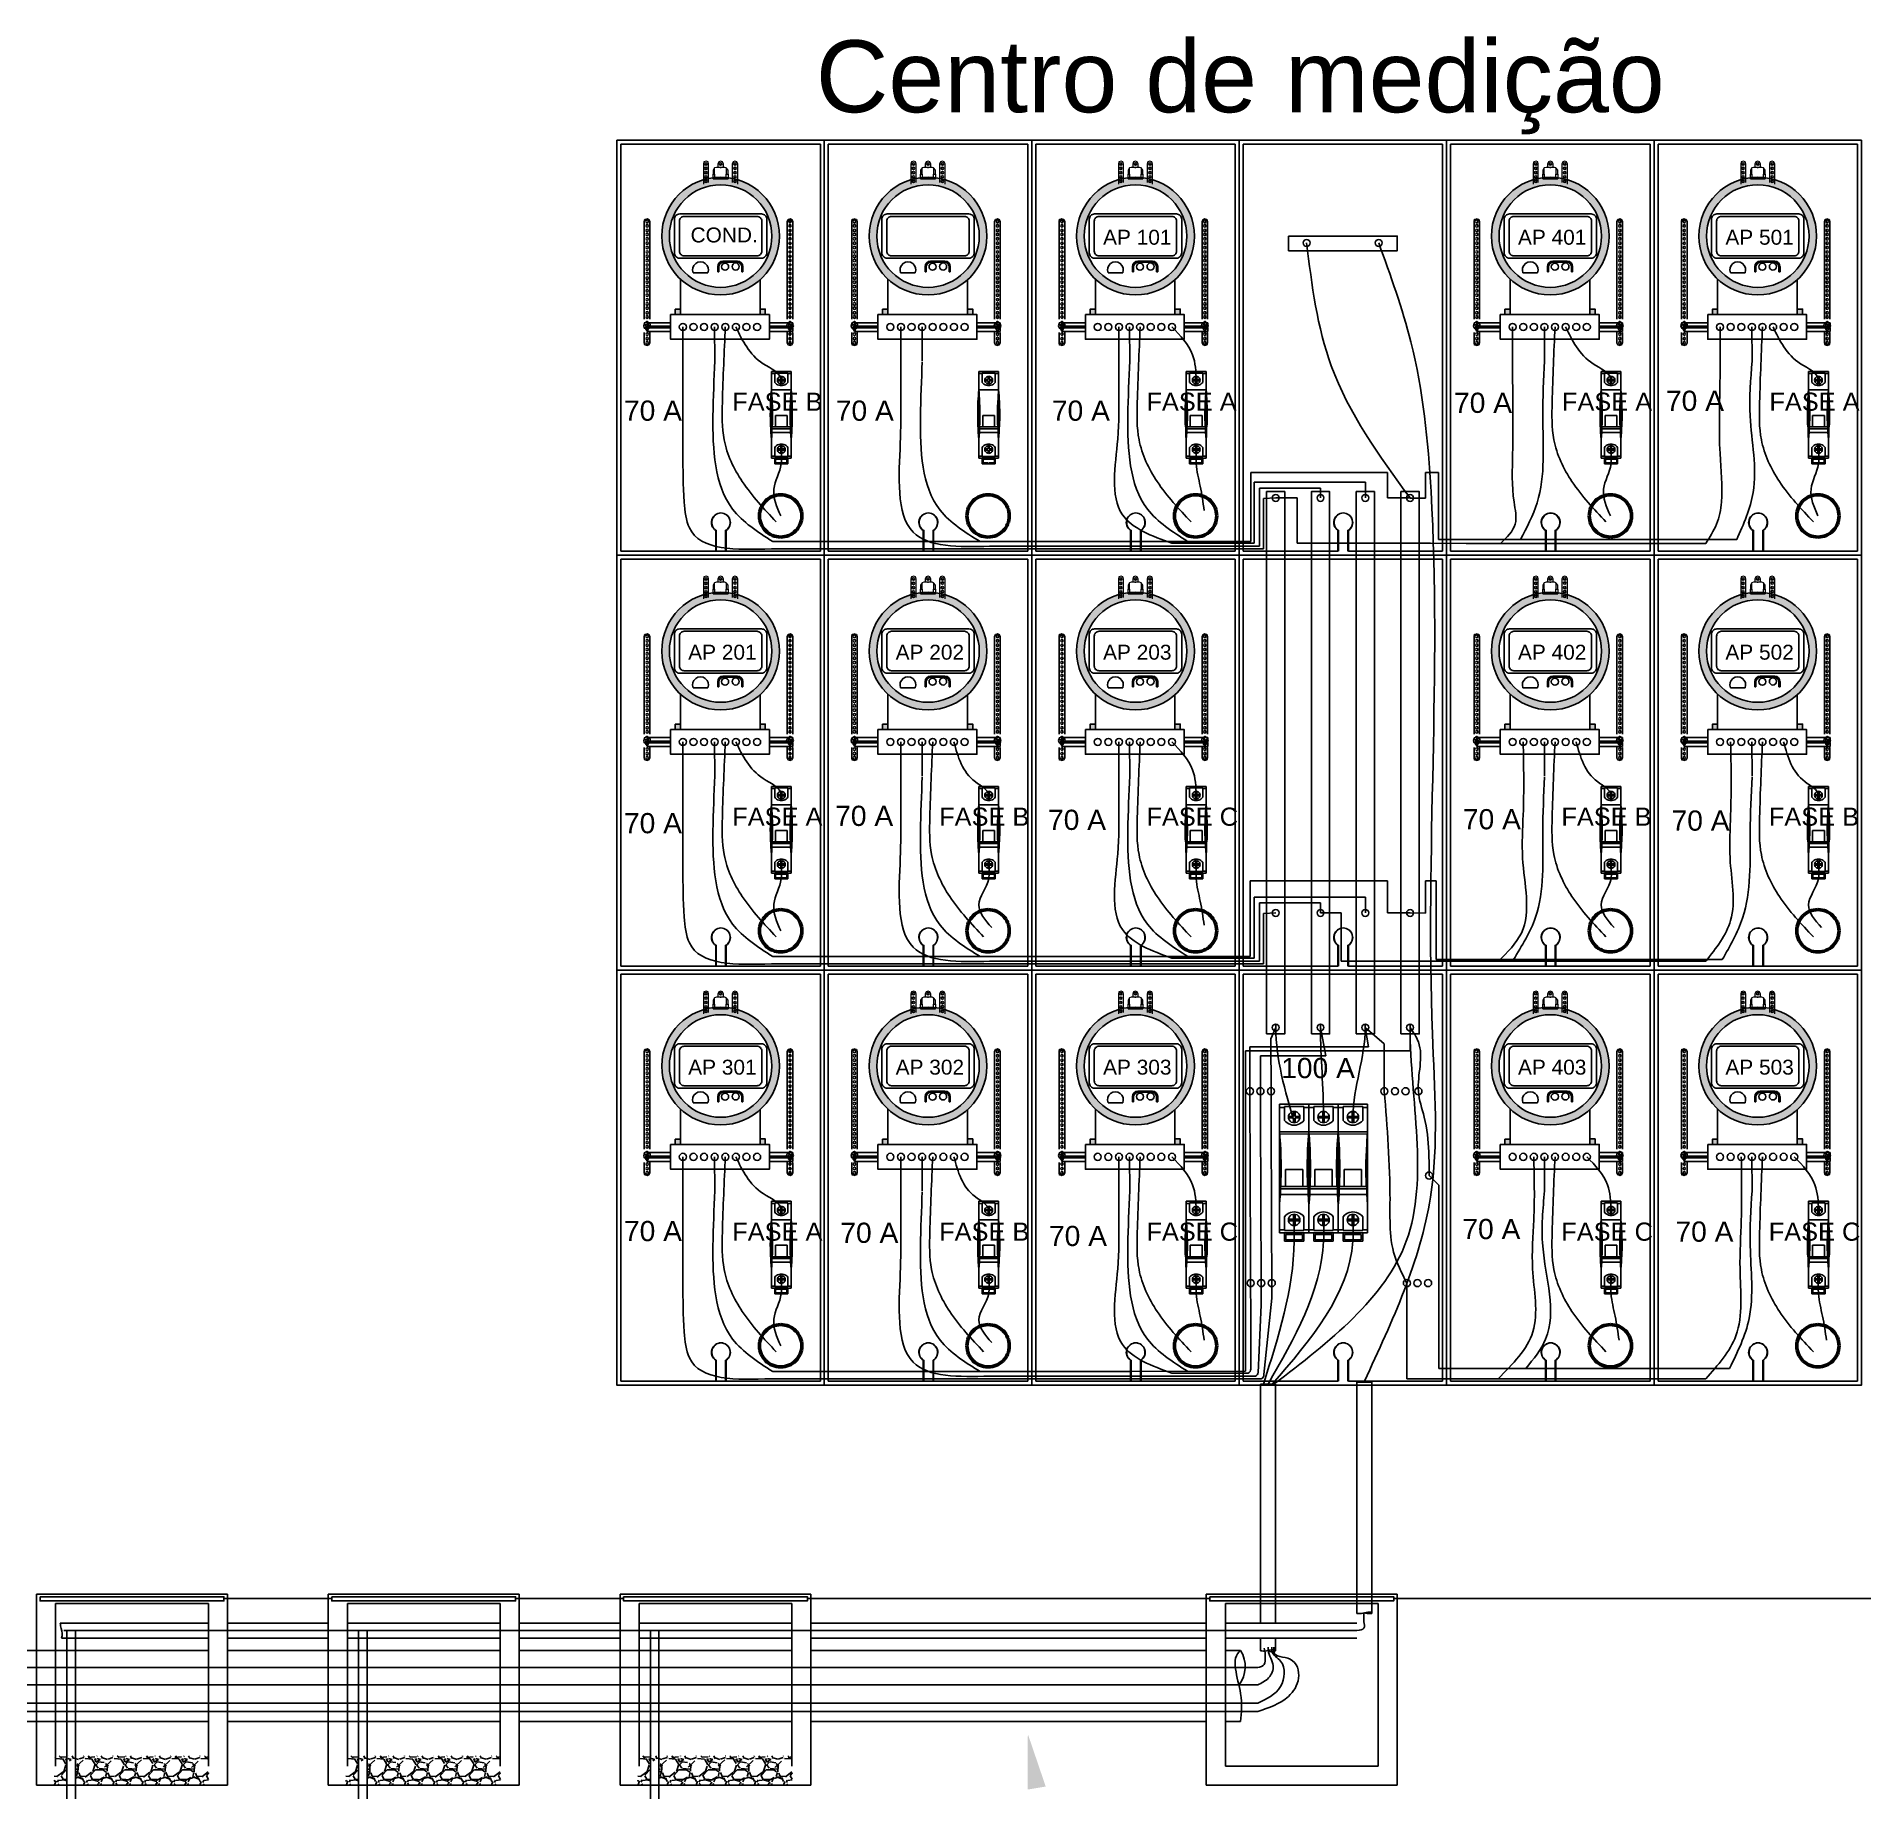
# Model space of a CAD drawing. Header units: millimetres. Extents: x 2991 to 3503, y 2795 to 2987.
# Drawn here: x 3337.5 to 3373.71, y 2871.83 to 2906.6 of the extents above; entities that cross this region are included whole.
import ezdxf

# ---------------------------------------------------------------- set-up
doc = ezdxf.new("R2010")
doc.units = ezdxf.units.MM
doc.linetypes.add('ACAD_ISO02W100', pattern=[15, 12, -3])
for name, color, linetype in [('CISM_59_ELET_CAIXA DE PASSAGEM_INSTALAR', 10, 'Continuous'), ('CISM_78_CX_ENT_PRINC', 10, 'Continuous'), ('Pranchas', 3, 'Continuous')]:
    doc.layers.add(name, color=color, linetype=linetype)
doc.layers.add('IND', color=7, linetype='Continuous', lineweight=13)
doc.styles.get("Standard").update_dxf_attribs({"font": ''})
doc.styles.get('Standard').set_extended_font_data('Arial')

msp = doc.modelspace()

# ---------------------------------------------------------------- texts
msp.add_text('Centro de medição', height=1.42719).set_placement((3352.964, 2905.101))
at = {"layer": 'IND', "color": 3, "attachment_point": 1}
for s, width, gutter_width, insert, char_height in [('{\\fArial Unicode MS|b0|i0|c0|p2;FASE B}', 2.63357, 1.801, (3351.306, 2899.539), 0.36019), ('{\\fArial Unicode MS|b0|i0|c0|p2;FASE A}', 2.63357, 1.801, (3359.524, 2899.539), 0.36019), ('{\\fArial Unicode MS|b0|i0|c0|p2;70 A}', 2.93107, 2.004, (3365.627, 2899.538), 0.40088), ('{\\fArial Unicode MS|b0|i0|c0|p2;FASE A}', 2.63357, 1.801, (3367.769, 2899.539), 0.36019), ('{\\fArial Unicode MS|b0|i0|c0|p2;70 A}', 2.93107, 2.004, (3369.832, 2899.578), 0.40088), ('{\\fArial Unicode MS|b0|i0|c0|p2;FASE A}', 2.63357, 1.801, (3371.885, 2899.539), 0.36019), ('{\\fArial Unicode MS|b0|i0|c0|p2;70 A}', 2.93107, 2.004, (3349.157, 2899.382), 0.40088), ('{\\fArial Unicode MS|b0|i0|c0|p2;70 A}', 2.93107, 2.004, (3353.36, 2899.382), 0.40088), ('{\\fArial Unicode MS|b0|i0|c0|p2;70 A}', 2.93107, 2.004, (3357.648, 2899.382), 0.40088), ('{\\fArial Unicode MS|b0|i0|c0|p2;70 A}', 2.93107, 2.004, (3349.157, 2891.199), 0.40088), ('{\\fArial Unicode MS|b0|i0|c0|p2;FASE A}', 2.63357, 1.801, (3351.306, 2891.307), 0.36019), ('{\\fArial Unicode MS|b0|i0|c0|p2;70 A}', 2.93107, 2.004, (3353.348, 2891.344), 0.40088), ('{\\fArial Unicode MS|b0|i0|c0|p2;FASE B}', 2.63357, 1.801, (3355.411, 2891.307), 0.36019), ('{\\fArial Unicode MS|b0|i0|c0|p2;70 A}', 2.93107, 2.004, (3357.571, 2891.265), 0.40088), ('{\\fArial Unicode MS|b0|i0|c0|p2;FASE C}', 2.63357, 1.801, (3359.524, 2891.307), 0.36019), ('{\\fArial Unicode MS|b0|i0|c0|p2;70 A}', 2.93107, 2.004, (3365.803, 2891.277), 0.40088), ('{\\fArial Unicode MS|b0|i0|c0|p2;FASE B}', 2.63357, 1.801, (3367.758, 2891.307), 0.36019), ('{\\fArial Unicode MS|b0|i0|c0|p2;70 A}', 2.93107, 2.004, (3369.943, 2891.25), 0.40088), ('{\\fArial Unicode MS|b0|i0|c0|p2;FASE B}', 2.63357, 1.801, (3371.874, 2891.307), 0.36019), ('{\\fArial Unicode MS|b0|i0|c0|p2;100 A}', 2.93107, 2.004, (3362.198, 2886.341), 0.40088), ('{\\fArial Unicode MS|b0|i0|c0|p2;70 A}', 2.93107, 2.004, (3365.792, 2883.147), 0.40088), ('{\\fArial Unicode MS|b0|i0|c0|p2;70 A}', 2.93107, 2.004, (3349.157, 2883.107), 0.40088), ('{\\fArial Unicode MS|b0|i0|c0|p2;FASE A}', 2.63357, 1.801, (3351.306, 2883.075), 0.36019), ('{\\fArial Unicode MS|b0|i0|c0|p2;70 A}', 2.93107, 2.004, (3353.45, 2883.073), 0.40088), ('{\\fArial Unicode MS|b0|i0|c0|p2;FASE B}', 2.63357, 1.801, (3355.411, 2883.075), 0.36019), ('{\\fArial Unicode MS|b0|i0|c0|p2;70 A}', 2.93107, 2.004, (3357.59, 2883.01), 0.40088), ('{\\fArial Unicode MS|b0|i0|c0|p2;FASE C}', 2.63357, 1.801, (3359.524, 2883.075), 0.36019), ('{\\fArial Unicode MS|b0|i0|c0|p2;FASE C}', 2.63357, 1.801, (3367.756, 2883.075), 0.36019), ('{\\fArial Unicode MS|b0|i0|c0|p2;70 A}', 2.93107, 2.004, (3370.02, 2883.096), 0.40088), ('{\\fArial Unicode MS|b0|i0|c0|p2;FASE C}', 2.63357, 1.801, (3371.872, 2883.075), 0.36019)]:
    msp.add_mtext_dynamic_manual_height_columns(s, width=width, gutter_width=gutter_width, heights=[0], dxfattribs=dict(at, insert=insert, char_height=char_height))
at = {"layer": 'Pranchas', "color": 1, "char_height": 0.29625, "attachment_point": 1}
for s, insert in [('{\\fArial Unicode MS|b0|i0|c0|p2;COND.}', (3350.479, 2902.815)), ('{\\fArial Unicode MS|b0|i0|c0|p2;AP 101}', (3358.664, 2902.77)), ('{\\fArial Unicode MS|b0|i0|c0|p2;AP 401}', (3366.896, 2902.77)), ('{\\fArial Unicode MS|b0|i0|c0|p2;AP 501}', (3371.012, 2902.77)), ('{\\fArial Unicode MS|b0|i0|c0|p2;AP 201}', (3350.432, 2894.538)), ('{\\fArial Unicode MS|b0|i0|c0|p2;AP 202}', (3354.548, 2894.538)), ('{\\fArial Unicode MS|b0|i0|c0|p2;AP 203}', (3358.664, 2894.538)), ('{\\fArial Unicode MS|b0|i0|c0|p2;AP 402}', (3366.896, 2894.538)), ('{\\fArial Unicode MS|b0|i0|c0|p2;AP 502}', (3371.012, 2894.538)), ('{\\fArial Unicode MS|b0|i0|c0|p2;AP 301}', (3350.432, 2886.306)), ('{\\fArial Unicode MS|b0|i0|c0|p2;AP 302}', (3354.548, 2886.306)), ('{\\fArial Unicode MS|b0|i0|c0|p2;AP 303}', (3358.664, 2886.306)), ('{\\fArial Unicode MS|b0|i0|c0|p2;AP 403}', (3366.896, 2886.306)), ('{\\fArial Unicode MS|b0|i0|c0|p2;AP 503}', (3371.012, 2886.306))]:
    msp.add_mtext_dynamic_manual_height_columns(s, width=1.44702, gutter_width=2.269, heights=[0], dxfattribs=dict(at, insert=insert))

# ---------------------------------------------------------------- hatches: boundary and pattern name
h = msp.add_hatch(color=256)
h.dxf.hatch_style = 1
h.paths.add_polyline_path([(3350.279, 2901.193), (3350.174, 2901.193), (3350.174, 2901.088), (3350.279, 2901.088)])
h.paths.add_polyline_path([(3351.962, 2901.197), (3351.857, 2901.197), (3351.857, 2901.088), (3351.962, 2901.088)])
h.paths.add_polyline_path([(3352.242, 2902.645, 1), (3349.907, 2902.645, 1)])
h.paths.add_polyline_path([(3350.058, 2902.645, -1), (3352.091, 2902.645, -1)], flags=16)
h.paths.add_polyline_path([(3351.992, 2902.311, -0.414214), (3351.887, 2902.206), (3350.263, 2902.206, -0.414214), (3350.158, 2902.311), (3350.158, 2902.979, -0.414214), (3350.263, 2903.084), (3351.887, 2903.084, -0.414214), (3351.992, 2902.979)], flags=0)
h.paths.add_polyline_path([(3351.892, 2902.347, -0.414214), (3351.798, 2902.254), (3350.351, 2902.254, -0.414214), (3350.258, 2902.347), (3350.258, 2902.943, -0.414214), (3350.351, 2903.036), (3351.798, 2903.036, -0.414214), (3351.892, 2902.943)], flags=0)
h.paths.add_polyline_path([(3351.445, 2902.041, -1), (3351.304, 2902.041, -1)], flags=0)
h.paths.add_polyline_path([(3351.234, 2902.037, -1), (3351.094, 2902.037, -1)], flags=0)
h.paths.add_polyline_path([(3350.821, 2901.917), (3350.531, 2901.917, -1.494135)], flags=0)
h = msp.add_hatch(color=256)
h.dxf.hatch_style = 1
h.paths.add_polyline_path([(3354.395, 2901.193), (3354.29, 2901.193), (3354.29, 2901.088), (3354.395, 2901.088)])
h.paths.add_polyline_path([(3356.078, 2901.197), (3355.973, 2901.197), (3355.973, 2901.088), (3356.078, 2901.088)])
h.paths.add_polyline_path([(3356.358, 2902.645, 1), (3354.023, 2902.645, 1)])
h.paths.add_polyline_path([(3354.174, 2902.645, -1), (3356.207, 2902.645, -1)], flags=16)
h.paths.add_polyline_path([(3356.108, 2902.311, -0.414214), (3356.003, 2902.206), (3354.379, 2902.206, -0.414214), (3354.274, 2902.311), (3354.274, 2902.979, -0.414214), (3354.379, 2903.084), (3356.003, 2903.084, -0.414214), (3356.108, 2902.979)], flags=0)
h.paths.add_polyline_path([(3356.008, 2902.347, -0.414214), (3355.914, 2902.254), (3354.467, 2902.254, -0.414214), (3354.373, 2902.347), (3354.373, 2902.943, -0.414214), (3354.467, 2903.036), (3355.914, 2903.036, -0.414214), (3356.008, 2902.943)], flags=0)
h.paths.add_polyline_path([(3355.561, 2902.041, -1), (3355.42, 2902.041, -1)], flags=0)
h.paths.add_polyline_path([(3355.35, 2902.037, -1), (3355.21, 2902.037, -1)], flags=0)
h.paths.add_polyline_path([(3354.937, 2901.917), (3354.647, 2901.917, -1.494135)], flags=0)
h = msp.add_hatch(color=256)
h.dxf.hatch_style = 1
h.paths.add_polyline_path([(3358.511, 2901.193), (3358.405, 2901.193), (3358.405, 2901.088), (3358.511, 2901.088)])
h.paths.add_polyline_path([(3360.194, 2901.197), (3360.089, 2901.197), (3360.089, 2901.088), (3360.194, 2901.088)])
h.paths.add_polyline_path([(3360.474, 2902.645, 1), (3358.139, 2902.645, 1)])
h.paths.add_polyline_path([(3358.29, 2902.645, -1), (3360.323, 2902.645, -1)], flags=16)
h.paths.add_polyline_path([(3360.224, 2902.311, -0.414214), (3360.118, 2902.206), (3358.495, 2902.206, -0.414214), (3358.39, 2902.311), (3358.39, 2902.979, -0.414214), (3358.495, 2903.084), (3360.118, 2903.084, -0.414214), (3360.224, 2902.979)], flags=0)
h.paths.add_polyline_path([(3360.124, 2902.347, -0.414214), (3360.03, 2902.254), (3358.583, 2902.254, -0.414214), (3358.489, 2902.347), (3358.489, 2902.943, -0.414214), (3358.583, 2903.036), (3360.03, 2903.036, -0.414214), (3360.124, 2902.943)], flags=0)
h.paths.add_polyline_path([(3359.676, 2902.041, -1), (3359.536, 2902.041, -1)], flags=0)
h.paths.add_polyline_path([(3359.466, 2902.037, -1), (3359.326, 2902.037, -1)], flags=0)
h.paths.add_polyline_path([(3359.053, 2901.917), (3358.763, 2901.917, -1.494135)], flags=0)
h = msp.add_hatch(color=256)
h.dxf.hatch_style = 1
h.paths.add_polyline_path([(3366.742, 2901.193), (3366.637, 2901.193), (3366.637, 2901.088), (3366.742, 2901.088)])
h.paths.add_polyline_path([(3368.426, 2901.197), (3368.321, 2901.197), (3368.321, 2901.088), (3368.426, 2901.088)])
h.paths.add_polyline_path([(3368.706, 2902.645, 1), (3366.371, 2902.645, 1)])
h.paths.add_polyline_path([(3366.522, 2902.645, -1), (3368.555, 2902.645, -1)], flags=16)
h.paths.add_polyline_path([(3368.455, 2902.311, -0.414214), (3368.35, 2902.206), (3366.727, 2902.206, -0.414214), (3366.621, 2902.311), (3366.621, 2902.979, -0.414214), (3366.727, 2903.084), (3368.35, 2903.084, -0.414214), (3368.455, 2902.979)], flags=0)
h.paths.add_polyline_path([(3368.356, 2902.347, -0.414214), (3368.262, 2902.254), (3366.815, 2902.254, -0.414214), (3366.721, 2902.347), (3366.721, 2902.943, -0.414214), (3366.815, 2903.036), (3368.262, 2903.036, -0.414214), (3368.356, 2902.943)], flags=0)
h.paths.add_polyline_path([(3367.908, 2902.041, -1), (3367.768, 2902.041, -1)], flags=0)
h.paths.add_polyline_path([(3367.698, 2902.037, -1), (3367.558, 2902.037, -1)], flags=0)
h.paths.add_polyline_path([(3367.285, 2901.917), (3366.994, 2901.917, -1.494135)], flags=0)
h = msp.add_hatch(color=256)
h.dxf.hatch_style = 1
h.paths.add_polyline_path([(3370.858, 2901.193), (3370.753, 2901.193), (3370.753, 2901.088), (3370.858, 2901.088)])
h.paths.add_polyline_path([(3372.542, 2901.197), (3372.437, 2901.197), (3372.437, 2901.088), (3372.542, 2901.088)])
h.paths.add_polyline_path([(3372.822, 2902.645, 1), (3370.487, 2902.645, 1)])
h.paths.add_polyline_path([(3370.638, 2902.645, -1), (3372.671, 2902.645, -1)], flags=16)
h.paths.add_polyline_path([(3372.571, 2902.311, -0.414214), (3372.466, 2902.206), (3370.843, 2902.206, -0.414214), (3370.737, 2902.311), (3370.737, 2902.979, -0.414214), (3370.843, 2903.084), (3372.466, 2903.084, -0.414214), (3372.571, 2902.979)], flags=0)
h.paths.add_polyline_path([(3372.472, 2902.347, -0.414214), (3372.378, 2902.254), (3370.931, 2902.254, -0.414214), (3370.837, 2902.347), (3370.837, 2902.943, -0.414214), (3370.931, 2903.036), (3372.378, 2903.036, -0.414214), (3372.472, 2902.943)], flags=0)
h.paths.add_polyline_path([(3372.024, 2902.041, -1), (3371.884, 2902.041, -1)], flags=0)
h.paths.add_polyline_path([(3371.814, 2902.037, -1), (3371.674, 2902.037, -1)], flags=0)
h.paths.add_polyline_path([(3371.401, 2901.917), (3371.11, 2901.917, -1.494135)], flags=0)
h = msp.add_hatch(color=256)
h.dxf.hatch_style = 1
h.paths.add_polyline_path([(3351.516, 2902.041, 0.414214), (3351.411, 2902.146), (3351.122, 2902.146, 0.414214), (3351.017, 2902.041), (3351.017, 2901.936), (3351.038, 2901.936), (3351.038, 2902.03, -0.414214), (3351.134, 2902.127), (3351.399, 2902.127, -0.414214), (3351.495, 2902.03), (3351.495, 2901.936), (3351.516, 2901.936)])
h = msp.add_hatch(color=256)
h.dxf.hatch_style = 1
h.paths.add_polyline_path([(3355.632, 2902.041, 0.414214), (3355.527, 2902.146), (3355.238, 2902.146, 0.414214), (3355.133, 2902.041), (3355.133, 2901.936), (3355.154, 2901.936), (3355.154, 2902.03, -0.414214), (3355.25, 2902.127), (3355.515, 2902.127, -0.414214), (3355.611, 2902.03), (3355.611, 2901.936), (3355.632, 2901.936)])
h = msp.add_hatch(color=256)
h.dxf.hatch_style = 1
h.paths.add_polyline_path([(3359.748, 2902.041, 0.414214), (3359.643, 2902.146), (3359.354, 2902.146, 0.414214), (3359.249, 2902.041), (3359.249, 2901.936), (3359.27, 2901.936), (3359.27, 2902.03, -0.414214), (3359.366, 2902.127), (3359.631, 2902.127, -0.414214), (3359.727, 2902.03), (3359.727, 2901.936), (3359.748, 2901.936)])
h = msp.add_hatch(color=256)
h.dxf.hatch_style = 1
h.paths.add_polyline_path([(3367.98, 2902.041, 0.414214), (3367.875, 2902.146), (3367.586, 2902.146, 0.414214), (3367.481, 2902.041), (3367.481, 2901.936), (3367.501, 2901.936), (3367.501, 2902.03, -0.414214), (3367.598, 2902.127), (3367.863, 2902.127, -0.414214), (3367.959, 2902.03), (3367.959, 2901.936), (3367.98, 2901.936)])
h = msp.add_hatch(color=256)
h.dxf.hatch_style = 1
h.paths.add_polyline_path([(3372.096, 2902.041, 0.414214), (3371.99, 2902.146), (3371.702, 2902.146, 0.414214), (3371.597, 2902.041), (3371.597, 2901.936), (3371.617, 2901.936), (3371.617, 2902.03, -0.414214), (3371.714, 2902.127), (3371.978, 2902.127, -0.414214), (3372.075, 2902.03), (3372.075, 2901.936), (3372.096, 2901.936)])
h = msp.add_hatch(color=256)
h.dxf.hatch_style = 1
h.paths.add_polyline_path([(3350.279, 2892.961), (3350.174, 2892.961), (3350.174, 2892.856), (3350.279, 2892.856)])
h.paths.add_polyline_path([(3351.962, 2892.965), (3351.857, 2892.965), (3351.857, 2892.856), (3351.962, 2892.856)])
h.paths.add_polyline_path([(3352.242, 2894.413, 1), (3349.907, 2894.413, 1)])
h.paths.add_polyline_path([(3350.058, 2894.413, -1), (3352.091, 2894.413, -1)], flags=16)
h.paths.add_polyline_path([(3351.992, 2894.079, -0.414214), (3351.887, 2893.974), (3350.263, 2893.974, -0.414214), (3350.158, 2894.079), (3350.158, 2894.747, -0.414214), (3350.263, 2894.852), (3351.887, 2894.852, -0.414214), (3351.992, 2894.747)], flags=0)
h.paths.add_polyline_path([(3351.892, 2894.116, -0.414214), (3351.798, 2894.022), (3350.351, 2894.022, -0.414214), (3350.258, 2894.116), (3350.258, 2894.711, -0.414214), (3350.351, 2894.804), (3351.798, 2894.804, -0.414214), (3351.892, 2894.711)], flags=0)
h.paths.add_polyline_path([(3351.445, 2893.809, -1), (3351.304, 2893.809, -1)], flags=0)
h.paths.add_polyline_path([(3351.234, 2893.805, -1), (3351.094, 2893.805, -1)], flags=0)
h.paths.add_polyline_path([(3350.821, 2893.685), (3350.531, 2893.685, -1.494135)], flags=0)
h = msp.add_hatch(color=256)
h.dxf.hatch_style = 1
h.paths.add_polyline_path([(3354.395, 2892.961), (3354.29, 2892.961), (3354.29, 2892.856), (3354.395, 2892.856)])
h.paths.add_polyline_path([(3356.078, 2892.965), (3355.973, 2892.965), (3355.973, 2892.856), (3356.078, 2892.856)])
h.paths.add_polyline_path([(3356.358, 2894.413, 1), (3354.023, 2894.413, 1)])
h.paths.add_polyline_path([(3354.174, 2894.413, -1), (3356.207, 2894.413, -1)], flags=16)
h.paths.add_polyline_path([(3356.108, 2894.079, -0.414214), (3356.003, 2893.974), (3354.379, 2893.974, -0.414214), (3354.274, 2894.079), (3354.274, 2894.747, -0.414214), (3354.379, 2894.852), (3356.003, 2894.852, -0.414214), (3356.108, 2894.747)], flags=0)
h.paths.add_polyline_path([(3356.008, 2894.116, -0.414214), (3355.914, 2894.022), (3354.467, 2894.022, -0.414214), (3354.373, 2894.116), (3354.373, 2894.711, -0.414214), (3354.467, 2894.804), (3355.914, 2894.804, -0.414214), (3356.008, 2894.711)], flags=0)
h.paths.add_polyline_path([(3355.561, 2893.809, -1), (3355.42, 2893.809, -1)], flags=0)
h.paths.add_polyline_path([(3355.35, 2893.805, -1), (3355.21, 2893.805, -1)], flags=0)
h.paths.add_polyline_path([(3354.937, 2893.685), (3354.647, 2893.685, -1.494135)], flags=0)
h = msp.add_hatch(color=256)
h.dxf.hatch_style = 1
h.paths.add_polyline_path([(3358.511, 2892.961), (3358.405, 2892.961), (3358.405, 2892.856), (3358.511, 2892.856)])
h.paths.add_polyline_path([(3360.194, 2892.965), (3360.089, 2892.965), (3360.089, 2892.856), (3360.194, 2892.856)])
h.paths.add_polyline_path([(3360.474, 2894.413, 1), (3358.139, 2894.413, 1)])
h.paths.add_polyline_path([(3358.29, 2894.413, -1), (3360.323, 2894.413, -1)], flags=16)
h.paths.add_polyline_path([(3360.224, 2894.079, -0.414214), (3360.118, 2893.974), (3358.495, 2893.974, -0.414214), (3358.39, 2894.079), (3358.39, 2894.747, -0.414214), (3358.495, 2894.852), (3360.118, 2894.852, -0.414214), (3360.224, 2894.747)], flags=0)
h.paths.add_polyline_path([(3360.124, 2894.116, -0.414214), (3360.03, 2894.022), (3358.583, 2894.022, -0.414214), (3358.489, 2894.116), (3358.489, 2894.711, -0.414214), (3358.583, 2894.804), (3360.03, 2894.804, -0.414214), (3360.124, 2894.711)], flags=0)
h.paths.add_polyline_path([(3359.676, 2893.809, -1), (3359.536, 2893.809, -1)], flags=0)
h.paths.add_polyline_path([(3359.466, 2893.805, -1), (3359.326, 2893.805, -1)], flags=0)
h.paths.add_polyline_path([(3359.053, 2893.685), (3358.763, 2893.685, -1.494135)], flags=0)
h = msp.add_hatch(color=256)
h.dxf.hatch_style = 1
h.paths.add_polyline_path([(3366.742, 2892.961), (3366.637, 2892.961), (3366.637, 2892.856), (3366.742, 2892.856)])
h.paths.add_polyline_path([(3368.426, 2892.965), (3368.321, 2892.965), (3368.321, 2892.856), (3368.426, 2892.856)])
h.paths.add_polyline_path([(3368.706, 2894.413, 1), (3366.371, 2894.413, 1)])
h.paths.add_polyline_path([(3366.522, 2894.413, -1), (3368.555, 2894.413, -1)], flags=16)
h.paths.add_polyline_path([(3368.455, 2894.079, -0.414214), (3368.35, 2893.974), (3366.727, 2893.974, -0.414214), (3366.621, 2894.079), (3366.621, 2894.747, -0.414214), (3366.727, 2894.852), (3368.35, 2894.852, -0.414214), (3368.455, 2894.747)], flags=0)
h.paths.add_polyline_path([(3368.356, 2894.116, -0.414214), (3368.262, 2894.022), (3366.815, 2894.022, -0.414214), (3366.721, 2894.116), (3366.721, 2894.711, -0.414214), (3366.815, 2894.804), (3368.262, 2894.804, -0.414214), (3368.356, 2894.711)], flags=0)
h.paths.add_polyline_path([(3367.908, 2893.809, -1), (3367.768, 2893.809, -1)], flags=0)
h.paths.add_polyline_path([(3367.698, 2893.805, -1), (3367.558, 2893.805, -1)], flags=0)
h.paths.add_polyline_path([(3367.285, 2893.685), (3366.994, 2893.685, -1.494135)], flags=0)
h = msp.add_hatch(color=256)
h.dxf.hatch_style = 1
h.paths.add_polyline_path([(3370.858, 2892.961), (3370.753, 2892.961), (3370.753, 2892.856), (3370.858, 2892.856)])
h.paths.add_polyline_path([(3372.542, 2892.965), (3372.437, 2892.965), (3372.437, 2892.856), (3372.542, 2892.856)])
h.paths.add_polyline_path([(3372.822, 2894.413, 1), (3370.487, 2894.413, 1)])
h.paths.add_polyline_path([(3370.638, 2894.413, -1), (3372.671, 2894.413, -1)], flags=16)
h.paths.add_polyline_path([(3372.571, 2894.079, -0.414214), (3372.466, 2893.974), (3370.843, 2893.974, -0.414214), (3370.737, 2894.079), (3370.737, 2894.747, -0.414214), (3370.843, 2894.852), (3372.466, 2894.852, -0.414214), (3372.571, 2894.747)], flags=0)
h.paths.add_polyline_path([(3372.472, 2894.116, -0.414214), (3372.378, 2894.022), (3370.931, 2894.022, -0.414214), (3370.837, 2894.116), (3370.837, 2894.711, -0.414214), (3370.931, 2894.804), (3372.378, 2894.804, -0.414214), (3372.472, 2894.711)], flags=0)
h.paths.add_polyline_path([(3372.024, 2893.809, -1), (3371.884, 2893.809, -1)], flags=0)
h.paths.add_polyline_path([(3371.814, 2893.805, -1), (3371.674, 2893.805, -1)], flags=0)
h.paths.add_polyline_path([(3371.401, 2893.685), (3371.11, 2893.685, -1.494135)], flags=0)
h = msp.add_hatch(color=256)
h.dxf.hatch_style = 1
h.paths.add_polyline_path([(3351.516, 2893.809, 0.414214), (3351.411, 2893.914), (3351.122, 2893.914, 0.414214), (3351.017, 2893.809), (3351.017, 2893.704), (3351.038, 2893.704), (3351.038, 2893.798, -0.414214), (3351.134, 2893.895), (3351.399, 2893.895, -0.414214), (3351.495, 2893.798), (3351.495, 2893.704), (3351.516, 2893.704)])
h = msp.add_hatch(color=256)
h.dxf.hatch_style = 1
h.paths.add_polyline_path([(3355.632, 2893.809, 0.414214), (3355.527, 2893.914), (3355.238, 2893.914, 0.414214), (3355.133, 2893.809), (3355.133, 2893.704), (3355.154, 2893.704), (3355.154, 2893.798, -0.414214), (3355.25, 2893.895), (3355.515, 2893.895, -0.414214), (3355.611, 2893.798), (3355.611, 2893.704), (3355.632, 2893.704)])
h = msp.add_hatch(color=256)
h.dxf.hatch_style = 1
h.paths.add_polyline_path([(3359.748, 2893.809, 0.414214), (3359.643, 2893.914), (3359.354, 2893.914, 0.414214), (3359.249, 2893.809), (3359.249, 2893.704), (3359.27, 2893.704), (3359.27, 2893.798, -0.414214), (3359.366, 2893.895), (3359.631, 2893.895, -0.414214), (3359.727, 2893.798), (3359.727, 2893.704), (3359.748, 2893.704)])
h = msp.add_hatch(color=256)
h.dxf.hatch_style = 1
h.paths.add_polyline_path([(3367.98, 2893.809, 0.414214), (3367.875, 2893.914), (3367.586, 2893.914, 0.414214), (3367.481, 2893.809), (3367.481, 2893.704), (3367.501, 2893.704), (3367.501, 2893.798, -0.414214), (3367.598, 2893.895), (3367.863, 2893.895, -0.414214), (3367.959, 2893.798), (3367.959, 2893.704), (3367.98, 2893.704)])
h = msp.add_hatch(color=256)
h.dxf.hatch_style = 1
h.paths.add_polyline_path([(3372.096, 2893.809, 0.414214), (3371.99, 2893.914), (3371.702, 2893.914, 0.414214), (3371.597, 2893.809), (3371.597, 2893.704), (3371.617, 2893.704), (3371.617, 2893.798, -0.414214), (3371.714, 2893.895), (3371.978, 2893.895, -0.414214), (3372.075, 2893.798), (3372.075, 2893.704), (3372.096, 2893.704)])
h = msp.add_hatch(color=256)
h.dxf.hatch_style = 1
h.paths.add_polyline_path([(3350.279, 2884.729), (3350.174, 2884.729), (3350.174, 2884.624), (3350.279, 2884.624)])
h.paths.add_polyline_path([(3351.962, 2884.733), (3351.857, 2884.733), (3351.857, 2884.624), (3351.962, 2884.624)])
h.paths.add_polyline_path([(3352.242, 2886.181, 1), (3349.907, 2886.181, 1)])
h.paths.add_polyline_path([(3350.058, 2886.181, -1), (3352.091, 2886.181, -1)], flags=16)
h.paths.add_polyline_path([(3351.992, 2885.847, -0.414214), (3351.887, 2885.742), (3350.263, 2885.742, -0.414214), (3350.158, 2885.847), (3350.158, 2886.515, -0.414214), (3350.263, 2886.62), (3351.887, 2886.62, -0.414214), (3351.992, 2886.515)], flags=0)
h.paths.add_polyline_path([(3351.892, 2885.884, -0.414214), (3351.798, 2885.79), (3350.351, 2885.79, -0.414214), (3350.258, 2885.884), (3350.258, 2886.479, -0.414214), (3350.351, 2886.573), (3351.798, 2886.573, -0.414214), (3351.892, 2886.479)], flags=0)
h.paths.add_polyline_path([(3351.445, 2885.577, -1), (3351.304, 2885.577, -1)], flags=0)
h.paths.add_polyline_path([(3351.234, 2885.573, -1), (3351.094, 2885.573, -1)], flags=0)
h.paths.add_polyline_path([(3350.821, 2885.453), (3350.531, 2885.453, -1.494135)], flags=0)
h = msp.add_hatch(color=256)
h.dxf.hatch_style = 1
h.paths.add_polyline_path([(3354.395, 2884.729), (3354.29, 2884.729), (3354.29, 2884.624), (3354.395, 2884.624)])
h.paths.add_polyline_path([(3356.078, 2884.733), (3355.973, 2884.733), (3355.973, 2884.624), (3356.078, 2884.624)])
h.paths.add_polyline_path([(3356.358, 2886.181, 1), (3354.023, 2886.181, 1)])
h.paths.add_polyline_path([(3354.174, 2886.181, -1), (3356.207, 2886.181, -1)], flags=16)
h.paths.add_polyline_path([(3356.108, 2885.847, -0.414214), (3356.003, 2885.742), (3354.379, 2885.742, -0.414214), (3354.274, 2885.847), (3354.274, 2886.515, -0.414214), (3354.379, 2886.62), (3356.003, 2886.62, -0.414214), (3356.108, 2886.515)], flags=0)
h.paths.add_polyline_path([(3356.008, 2885.884, -0.414214), (3355.914, 2885.79), (3354.467, 2885.79, -0.414214), (3354.373, 2885.884), (3354.373, 2886.479, -0.414214), (3354.467, 2886.573), (3355.914, 2886.573, -0.414214), (3356.008, 2886.479)], flags=0)
h.paths.add_polyline_path([(3355.561, 2885.577, -1), (3355.42, 2885.577, -1)], flags=0)
h.paths.add_polyline_path([(3355.35, 2885.573, -1), (3355.21, 2885.573, -1)], flags=0)
h.paths.add_polyline_path([(3354.937, 2885.453), (3354.647, 2885.453, -1.494135)], flags=0)
h = msp.add_hatch(color=256)
h.dxf.hatch_style = 1
h.paths.add_polyline_path([(3358.511, 2884.729), (3358.405, 2884.729), (3358.405, 2884.624), (3358.511, 2884.624)])
h.paths.add_polyline_path([(3360.194, 2884.733), (3360.089, 2884.733), (3360.089, 2884.624), (3360.194, 2884.624)])
h.paths.add_polyline_path([(3360.474, 2886.181, 1), (3358.139, 2886.181, 1)])
h.paths.add_polyline_path([(3358.29, 2886.181, -1), (3360.323, 2886.181, -1)], flags=16)
h.paths.add_polyline_path([(3360.224, 2885.847, -0.414214), (3360.118, 2885.742), (3358.495, 2885.742, -0.414214), (3358.39, 2885.847), (3358.39, 2886.515, -0.414214), (3358.495, 2886.62), (3360.118, 2886.62, -0.414214), (3360.224, 2886.515)], flags=0)
h.paths.add_polyline_path([(3360.124, 2885.884, -0.414214), (3360.03, 2885.79), (3358.583, 2885.79, -0.414214), (3358.489, 2885.884), (3358.489, 2886.479, -0.414214), (3358.583, 2886.573), (3360.03, 2886.573, -0.414214), (3360.124, 2886.479)], flags=0)
h.paths.add_polyline_path([(3359.676, 2885.577, -1), (3359.536, 2885.577, -1)], flags=0)
h.paths.add_polyline_path([(3359.466, 2885.573, -1), (3359.326, 2885.573, -1)], flags=0)
h.paths.add_polyline_path([(3359.053, 2885.453), (3358.763, 2885.453, -1.494135)], flags=0)
h = msp.add_hatch(color=256)
h.dxf.hatch_style = 1
h.paths.add_polyline_path([(3366.742, 2884.729), (3366.637, 2884.729), (3366.637, 2884.624), (3366.742, 2884.624)])
h.paths.add_polyline_path([(3368.426, 2884.733), (3368.321, 2884.733), (3368.321, 2884.624), (3368.426, 2884.624)])
h.paths.add_polyline_path([(3368.706, 2886.181, 1), (3366.371, 2886.181, 1)])
h.paths.add_polyline_path([(3366.522, 2886.181, -1), (3368.555, 2886.181, -1)], flags=16)
h.paths.add_polyline_path([(3368.455, 2885.847, -0.414214), (3368.35, 2885.742), (3366.727, 2885.742, -0.414214), (3366.621, 2885.847), (3366.621, 2886.515, -0.414214), (3366.727, 2886.62), (3368.35, 2886.62, -0.414214), (3368.455, 2886.515)], flags=0)
h.paths.add_polyline_path([(3368.356, 2885.884, -0.414214), (3368.262, 2885.79), (3366.815, 2885.79, -0.414214), (3366.721, 2885.884), (3366.721, 2886.479, -0.414214), (3366.815, 2886.573), (3368.262, 2886.573, -0.414214), (3368.356, 2886.479)], flags=0)
h.paths.add_polyline_path([(3367.908, 2885.577, -1), (3367.768, 2885.577, -1)], flags=0)
h.paths.add_polyline_path([(3367.698, 2885.573, -1), (3367.558, 2885.573, -1)], flags=0)
h.paths.add_polyline_path([(3367.285, 2885.453), (3366.994, 2885.453, -1.494135)], flags=0)
h = msp.add_hatch(color=256)
h.dxf.hatch_style = 1
h.paths.add_polyline_path([(3370.858, 2884.729), (3370.753, 2884.729), (3370.753, 2884.624), (3370.858, 2884.624)])
h.paths.add_polyline_path([(3372.542, 2884.733), (3372.437, 2884.733), (3372.437, 2884.624), (3372.542, 2884.624)])
h.paths.add_polyline_path([(3372.822, 2886.181, 1), (3370.487, 2886.181, 1)])
h.paths.add_polyline_path([(3370.638, 2886.181, -1), (3372.671, 2886.181, -1)], flags=16)
h.paths.add_polyline_path([(3372.571, 2885.847, -0.414214), (3372.466, 2885.742), (3370.843, 2885.742, -0.414214), (3370.737, 2885.847), (3370.737, 2886.515, -0.414214), (3370.843, 2886.62), (3372.466, 2886.62, -0.414214), (3372.571, 2886.515)], flags=0)
h.paths.add_polyline_path([(3372.472, 2885.884, -0.414214), (3372.378, 2885.79), (3370.931, 2885.79, -0.414214), (3370.837, 2885.884), (3370.837, 2886.479, -0.414214), (3370.931, 2886.573), (3372.378, 2886.573, -0.414214), (3372.472, 2886.479)], flags=0)
h.paths.add_polyline_path([(3372.024, 2885.577, -1), (3371.884, 2885.577, -1)], flags=0)
h.paths.add_polyline_path([(3371.814, 2885.573, -1), (3371.674, 2885.573, -1)], flags=0)
h.paths.add_polyline_path([(3371.401, 2885.453), (3371.11, 2885.453, -1.494135)], flags=0)
h = msp.add_hatch(color=256)
h.dxf.hatch_style = 1
h.paths.add_polyline_path([(3351.516, 2885.577, 0.414214), (3351.411, 2885.682), (3351.122, 2885.682, 0.414214), (3351.017, 2885.577), (3351.017, 2885.472), (3351.038, 2885.472), (3351.038, 2885.566, -0.414214), (3351.134, 2885.663), (3351.399, 2885.663, -0.414214), (3351.495, 2885.566), (3351.495, 2885.472), (3351.516, 2885.472)])
h = msp.add_hatch(color=256)
h.dxf.hatch_style = 1
h.paths.add_polyline_path([(3355.632, 2885.577, 0.414214), (3355.527, 2885.682), (3355.238, 2885.682, 0.414214), (3355.133, 2885.577), (3355.133, 2885.472), (3355.154, 2885.472), (3355.154, 2885.566, -0.414214), (3355.25, 2885.663), (3355.515, 2885.663, -0.414214), (3355.611, 2885.566), (3355.611, 2885.472), (3355.632, 2885.472)])
h = msp.add_hatch(color=256)
h.dxf.hatch_style = 1
h.paths.add_polyline_path([(3359.748, 2885.577, 0.414214), (3359.643, 2885.682), (3359.354, 2885.682, 0.414214), (3359.249, 2885.577), (3359.249, 2885.472), (3359.27, 2885.472), (3359.27, 2885.566, -0.414214), (3359.366, 2885.663), (3359.631, 2885.663, -0.414214), (3359.727, 2885.566), (3359.727, 2885.472), (3359.748, 2885.472)])
h = msp.add_hatch(color=256)
h.dxf.hatch_style = 1
h.paths.add_polyline_path([(3367.98, 2885.577, 0.414214), (3367.875, 2885.682), (3367.586, 2885.682, 0.414214), (3367.481, 2885.577), (3367.481, 2885.472), (3367.501, 2885.472), (3367.501, 2885.566, -0.414214), (3367.598, 2885.663), (3367.863, 2885.663, -0.414214), (3367.959, 2885.566), (3367.959, 2885.472), (3367.98, 2885.472)])
h = msp.add_hatch(color=256)
h.dxf.hatch_style = 1
h.paths.add_polyline_path([(3372.096, 2885.577, 0.414214), (3371.99, 2885.682), (3371.702, 2885.682, 0.414214), (3371.597, 2885.577), (3371.597, 2885.472), (3371.617, 2885.472), (3371.617, 2885.566, -0.414214), (3371.714, 2885.663), (3371.978, 2885.663, -0.414214), (3372.075, 2885.566), (3372.075, 2885.472), (3372.096, 2885.472)])
h = msp.add_hatch()
h.set_pattern_fill('GRAVEL', color=256, scale=0.022699, style=0)
h.set_pattern_definition([(228.0128, (3522.66017, 2850.047572), (-4.612520828, -5.189087899), [0.0775686, -7.6793186]), (184.9697, (3522.608278, 2849.989916), (6.9187865555, 0.5765605448), [0.1331104, -13.1779063]), (132.5104, (3522.475668, 2849.978385), (5.765641941, -6.342216945), [0.0938579, -9.291929]), (267.2737, (3522.250808, 2849.834243), (0.57656211, 11.5312885616), [0.1212159, -12.0003526]), (292.8337, (3522.245042, 2849.713165), (-2.8828312524, 6.918779297), [0.1188617, -11.7673206]), (357.2737, (3522.291167, 2849.603618), (-11.5312885616, 0.57656211), [0.1212159, -12.0003526]), (37.6942, (3522.412246, 2849.597852), (-7.4953447123, -5.7656409963), [0.1603018, -15.8698502]), (72.2553, (3522.53909, 2849.695868), (4.0359603684, 12.684425178), [0.1513414, -14.9828033]), (121.4296, (3522.585215, 2849.84001), (-4.6125180973, 7.4953311605), [0.1216263, -12.0410072]), (175.2364, (3522.521793, 2849.94379), (6.342205768, -0.576559203), [0.1388551, -6.8038937]), (222.3974, (3522.383418, 2849.955322), (-6.9187755715, -6.3422024986), [0.1795699, -17.7774392]), (138.8141, (3522.821607, 2849.82848), (-4.035949724, 3.45938236), [0.0612895, -6.0676843]), (171.4692, (3522.775481, 2849.868837), (7.4953285354, -1.1531321328), [0.1166027, -11.5436861]), (225, (3522.66017, 2849.88613), (-1e-16, -0.5765642), [0.0815383, -0.7338464]), (203.1986, (3522.61981, 2849.95532), (2.88283279, 1.153134283), [0.04391, -4.3470702]), (291.8014, (3522.57945, 2849.93803), (-0.57656502, 1.729694955), [0.0620978, -3.0428084]), (30.9638, (3522.60251, 2849.88037), (1.729692015, 1.153130126), [0.100858, -3.261063]), (161.5651, (3522.689, 2849.93226), (1.15312975, -0.57656376), [0.0729302, -1.7503276]), (16.3895, (3522.245042, 2849.938025), (5.765649317, 1.729690243), [0.1021672, -10.1145777]), (70.3462, (3522.343058, 2849.966853), (-2.306252028, -6.342201781), [0.0857127, -8.485533]), (293.1986, (3522.689, 2850.04757), (-1.153134283, 2.88283279), [0.0878194, -4.3031696]), (343.6105, (3522.72359, 2849.966853), (-5.765649317, 1.729690243), [0.1021672, -10.1145777]), (339.444, (3522.24504, 2849.580555), (-2.882826646, 1.153127828), [0.0985233, -4.827639]), (294.7751, (3522.337292, 2849.54596), (-2.88281635, 6.342207805), [0.0825513, -8.1725991]), (66.8014, (3522.69476, 2849.47101), (1.153134283, 2.88283279), [0.0878194, -4.3031696]), (17.354, (3522.729356, 2849.551727), (-7.4953403814, -2.306254976), [0.0966502, -9.5683395]), (69.444, (3522.412246, 2849.47101), (-1.153127828, -2.882826646), [0.0492618, -4.8769195]), (101.3099, (3522.66017, 2849.47101), (-0.57656177, 2.30625107), [0.0293991, -2.9105163]), (165.9638, (3522.6544, 2849.49984), (1.72969506, -0.57656362), [0.1188617, -2.258374]), (186.009, (3522.53909, 2849.528664), (5.765637634, 0.576563267), [0.1101527, -10.9051068]), (303.6901, (3522.60251, 2849.82848), (-0.57656481, 1.15312811), [0.0831533, -1.9956808]), (353.1572, (3522.648637, 2849.75929), (9.8016024847, -1.1531343917), [0.1451756, -14.3723485]), (60.9454, (3522.79278, 2849.741993), (-2.30625309, -4.035942673), [0.0593607, -5.876737]), (90, (3522.8216, 2849.7939), (-0.5765646, 0.5765646), [0.0345939, -0.5419707]), (120.2564, (3522.52756, 2849.54596), (2.306253567, -4.03595026), [0.0800987, -7.9297837]), (48.0128, (3522.4872, 2849.61515), (4.612520828, 5.189087899), [0.1551374, -7.6017547]), (0, (3522.591, 2849.73046), (0.5765646, 0.5765646), [0.1499068, -0.4266578]), (325.3048, (3522.740888, 2849.730462), (-5.765636146, 4.035952679), [0.091163, -9.0251203]), (254.0546, (3522.81584, 2849.67857), (-0.576566084, -2.30626395), [0.083949, -4.1135161]), (207.646, (3522.792778, 2849.597852), (-10.9547238108, -5.7656497623), [0.1366833, -13.5316764]), (175.4261, (3522.6717, 2849.53443), (-7.4953417032, 0.576561824), [0.1446017, -14.3155546]), (175.4261, (3522.6717, 2849.53443), (-7.4953417032, 0.576561824), [0.1446017, -14.3155546])])
h.paths.add_polyline_path([(3340.917, 2872.497), (3338.373, 2872.497), (3338.31, 2872.381, 0.146234), (3338.292, 2872.321), (3338.393, 2872.321, -0.019482), (3338.402, 2872.321), (3338.275, 2872.321), (3338.275, 2871.915), (3340.917, 2871.915)])
h.paths.add_polyline_path([(3338.104, 2872.399), (3338.275, 2872.399), (3338.275, 2872.321), (3338.292, 2872.321, -0.146234), (3338.31, 2872.381), (3338.373, 2872.497), (3337.852, 2872.497), (3337.852, 2871.915), (3338.104, 2871.915)])
h = msp.add_hatch()
h.set_pattern_fill('GRAVEL', color=256, scale=0.022699, style=0)
h.set_pattern_definition([(228.0128, (3528.449074, 2850.047572), (-4.612520828, -5.189087899), [0.0775686, -7.6793186]), (184.9697, (3528.397183, 2849.989916), (6.9187865555, 0.5765605448), [0.1331104, -13.1779063]), (132.5104, (3528.264573, 2849.978385), (5.765641941, -6.342216945), [0.0938579, -9.291929]), (267.2737, (3528.039713, 2849.834243), (0.57656211, 11.5312885616), [0.1212159, -12.0003526]), (292.8337, (3528.033947, 2849.713165), (-2.8828312524, 6.918779297), [0.1188617, -11.7673206]), (357.2737, (3528.080073, 2849.603618), (-11.5312885616, 0.57656211), [0.1212159, -12.0003526]), (37.6942, (3528.201151, 2849.597852), (-7.4953447123, -5.7656409963), [0.1603018, -15.8698502]), (72.2553, (3528.327995, 2849.695868), (4.0359603684, 12.684425178), [0.1513414, -14.9828033]), (121.4296, (3528.37412, 2849.84001), (-4.6125180973, 7.4953311605), [0.1216263, -12.0410072]), (175.2364, (3528.3107, 2849.94379), (6.342205768, -0.576559203), [0.1388551, -6.8038937]), (222.3974, (3528.172323, 2849.955322), (-6.9187755715, -6.3422024986), [0.1795699, -17.7774392]), (138.8141, (3528.61051, 2849.82848), (-4.035949724, 3.45938236), [0.0612895, -6.0676843]), (171.4692, (3528.564387, 2849.868837), (7.4953285354, -1.1531321328), [0.1166027, -11.5436861]), (225, (3528.44907, 2849.88613), (-1e-16, -0.5765642), [0.0815383, -0.7338464]), (203.1986, (3528.408714, 2849.95532), (2.88283279, 1.153134283), [0.04391, -4.3470702]), (291.8014, (3528.36835, 2849.93803), (-0.57656502, 1.729694955), [0.0620978, -3.0428084]), (30.9638, (3528.39142, 2849.88037), (1.729692015, 1.153130126), [0.100858, -3.261063]), (161.5651, (3528.4779, 2849.93226), (1.15312975, -0.57656376), [0.0729302, -1.7503276]), (16.3895, (3528.033947, 2849.938025), (5.765649317, 1.729690243), [0.1021672, -10.1145777]), (70.3462, (3528.131963, 2849.966853), (-2.306252028, -6.342201781), [0.0857127, -8.485533]), (293.1986, (3528.4779, 2850.04757), (-1.153134283, 2.88283279), [0.0878194, -4.3031696]), (343.6105, (3528.512496, 2849.966853), (-5.765649317, 1.729690243), [0.1021672, -10.1145777]), (339.444, (3528.03395, 2849.580555), (-2.882826646, 1.153127828), [0.0985233, -4.827639]), (294.7751, (3528.126198, 2849.54596), (-2.88281635, 6.342207805), [0.0825513, -8.1725991]), (66.8014, (3528.48367, 2849.47101), (1.153134283, 2.88283279), [0.0878194, -4.3031696]), (17.354, (3528.51826, 2849.551727), (-7.4953403814, -2.306254976), [0.0966502, -9.5683395]), (69.444, (3528.20115, 2849.47101), (-1.153127828, -2.882826646), [0.0492618, -4.8769195]), (101.3099, (3528.44907, 2849.47101), (-0.57656177, 2.30625107), [0.0293991, -2.9105163]), (165.9638, (3528.44331, 2849.49984), (1.72969506, -0.57656362), [0.1188617, -2.258374]), (186.009, (3528.327995, 2849.528664), (5.765637634, 0.576563267), [0.1101527, -10.9051068]), (303.6901, (3528.39142, 2849.82848), (-0.57656481, 1.15312811), [0.0831533, -1.9956808]), (353.1572, (3528.437543, 2849.75929), (9.8016024847, -1.1531343917), [0.1451756, -14.3723485]), (60.9454, (3528.581684, 2849.741993), (-2.30625309, -4.035942673), [0.0593607, -5.876737]), (90, (3528.6105, 2849.7939), (-0.5765646, 0.5765646), [0.0345939, -0.5419707]), (120.2564, (3528.316464, 2849.54596), (2.306253567, -4.03595026), [0.0800987, -7.9297837]), (48.0128, (3528.276105, 2849.61515), (4.612520828, 5.189087899), [0.1551374, -7.6017547]), (0, (3528.3799, 2849.73046), (0.5765646, 0.5765646), [0.1499068, -0.4266578]), (325.3048, (3528.529793, 2849.730462), (-5.765636146, 4.035952679), [0.091163, -9.0251203]), (254.0546, (3528.60475, 2849.67857), (-0.576566084, -2.30626395), [0.083949, -4.1135161]), (207.646, (3528.581684, 2849.597852), (-10.9547238108, -5.7656497623), [0.1366833, -13.5316764]), (175.4261, (3528.460605, 2849.53443), (-7.4953417032, 0.576561824), [0.1446017, -14.3155546]), (175.4261, (3528.460605, 2849.53443), (-7.4953417032, 0.576561824), [0.1446017, -14.3155546])])
h.paths.add_polyline_path([(3346.706, 2872.497), (3344.162, 2872.497), (3344.099, 2872.381, 0.146234), (3344.081, 2872.321), (3344.182, 2872.321, -0.019482), (3344.191, 2872.321), (3344.064, 2872.321), (3344.064, 2871.915), (3346.706, 2871.915)])
h.paths.add_polyline_path([(3343.893, 2872.399), (3344.064, 2872.399), (3344.064, 2872.321), (3344.081, 2872.321, -0.146234), (3344.099, 2872.381), (3344.162, 2872.497), (3343.641, 2872.497), (3343.641, 2871.915), (3343.893, 2871.915)])
h = msp.add_hatch()
h.set_pattern_fill('GRAVEL', color=256, scale=0.022699, style=0)
h.set_pattern_definition([(228.0128, (3534.23798, 2850.047572), (-4.612520828, -5.189087899), [0.0775686, -7.6793186]), (184.9697, (3534.186088, 2849.989916), (6.9187865555, 0.5765605448), [0.1331104, -13.1779063]), (132.5104, (3534.05348, 2849.978385), (5.765641941, -6.342216945), [0.0938579, -9.291929]), (267.2737, (3533.828618, 2849.834243), (0.57656211, 11.5312885616), [0.1212159, -12.0003526]), (292.8337, (3533.822853, 2849.713165), (-2.8828312524, 6.918779297), [0.1188617, -11.7673206]), (357.2737, (3533.868978, 2849.603618), (-11.5312885616, 0.57656211), [0.1212159, -12.0003526]), (37.6942, (3533.990057, 2849.597852), (-7.4953447123, -5.7656409963), [0.1603018, -15.8698502]), (72.2553, (3534.1169, 2849.695868), (4.0359603684, 12.684425178), [0.1513414, -14.9828033]), (121.4296, (3534.163026, 2849.84001), (-4.6125180973, 7.4953311605), [0.1216263, -12.0410072]), (175.2364, (3534.099604, 2849.94379), (6.342205768, -0.576559203), [0.1388551, -6.8038937]), (222.3974, (3533.961228, 2849.955322), (-6.9187755715, -6.3422024986), [0.1795699, -17.7774392]), (138.8141, (3534.39942, 2849.82848), (-4.035949724, 3.45938236), [0.0612895, -6.0676843]), (171.4692, (3534.353292, 2849.868837), (7.4953285354, -1.1531321328), [0.1166027, -11.5436861]), (225, (3534.23798, 2849.88613), (-1e-16, -0.5765642), [0.0815383, -0.7338464]), (203.1986, (3534.19762, 2849.95532), (2.88283279, 1.153134283), [0.04391, -4.3470702]), (291.8014, (3534.15726, 2849.93803), (-0.57656502, 1.729694955), [0.0620978, -3.0428084]), (30.9638, (3534.18032, 2849.88037), (1.729692015, 1.153130126), [0.100858, -3.261063]), (161.5651, (3534.2668, 2849.93226), (1.15312975, -0.57656376), [0.0729302, -1.7503276]), (16.3895, (3533.822853, 2849.938025), (5.765649317, 1.729690243), [0.1021672, -10.1145777]), (70.3462, (3533.92087, 2849.966853), (-2.306252028, -6.342201781), [0.0857127, -8.485533]), (293.1986, (3534.26681, 2850.04757), (-1.153134283, 2.88283279), [0.0878194, -4.3031696]), (343.6105, (3534.3014, 2849.966853), (-5.765649317, 1.729690243), [0.1021672, -10.1145777]), (339.444, (3533.82285, 2849.580555), (-2.882826646, 1.153127828), [0.0985233, -4.827639]), (294.7751, (3533.915103, 2849.54596), (-2.88281635, 6.342207805), [0.0825513, -8.1725991]), (66.8014, (3534.27257, 2849.47101), (1.153134283, 2.88283279), [0.0878194, -4.3031696]), (17.354, (3534.307167, 2849.551727), (-7.4953403814, -2.306254976), [0.0966502, -9.5683395]), (69.444, (3533.990057, 2849.47101), (-1.153127828, -2.882826646), [0.0492618, -4.8769195]), (101.3099, (3534.23798, 2849.47101), (-0.57656177, 2.30625107), [0.0293991, -2.9105163]), (165.9638, (3534.23221, 2849.49984), (1.72969506, -0.57656362), [0.1188617, -2.258374]), (186.009, (3534.1169, 2849.528664), (5.765637634, 0.576563267), [0.1101527, -10.9051068]), (303.6901, (3534.18032, 2849.82848), (-0.57656481, 1.15312811), [0.0831533, -1.9956808]), (353.1572, (3534.226448, 2849.75929), (9.8016024847, -1.1531343917), [0.1451756, -14.3723485]), (60.9454, (3534.37059, 2849.741993), (-2.30625309, -4.035942673), [0.0593607, -5.876737]), (90, (3534.3994, 2849.7939), (-0.5765646, 0.5765646), [0.0345939, -0.5419707]), (120.2564, (3534.10537, 2849.54596), (2.306253567, -4.03595026), [0.0800987, -7.9297837]), (48.0128, (3534.06501, 2849.61515), (4.612520828, 5.189087899), [0.1551374, -7.6017547]), (0, (3534.1688, 2849.73046), (0.5765646, 0.5765646), [0.1499068, -0.4266578]), (325.3048, (3534.3187, 2849.730462), (-5.765636146, 4.035952679), [0.091163, -9.0251203]), (254.0546, (3534.39365, 2849.67857), (-0.576566084, -2.30626395), [0.083949, -4.1135161]), (207.646, (3534.37059, 2849.597852), (-10.9547238108, -5.7656497623), [0.1366833, -13.5316764]), (175.4261, (3534.24951, 2849.53443), (-7.4953417032, 0.576561824), [0.1446017, -14.3155546]), (175.4261, (3534.24951, 2849.53443), (-7.4953417032, 0.576561824), [0.1446017, -14.3155546])])
h.paths.add_polyline_path([(3352.494, 2872.497), (3349.951, 2872.497), (3349.888, 2872.381, 0.146234), (3349.87, 2872.321), (3349.971, 2872.321, -0.019482), (3349.979, 2872.321), (3349.852, 2872.321), (3349.852, 2871.915), (3352.494, 2871.915)])
h.paths.add_polyline_path([(3349.682, 2872.399), (3349.852, 2872.399), (3349.852, 2872.321), (3349.87, 2872.321, -0.146234), (3349.888, 2872.381), (3349.951, 2872.497), (3349.43, 2872.497), (3349.43, 2871.915), (3349.682, 2871.915)])

# ---------------------------------------------------------------- linework, layer by layer
for p, q in [((3349.096, 2896.392), (3349.096, 2904.465)), ((3349.096, 2904.465), (3351.075, 2904.465)), ((3351.075, 2904.465), (3353.054, 2904.465)), ((3353.054, 2904.465), (3353.054, 2896.392)), ((3353.212, 2896.392), (3353.212, 2904.465)), ((3353.212, 2904.465), (3355.191, 2904.465)), ((3355.191, 2904.465), (3357.169, 2904.465)), ((3357.169, 2904.465), (3357.169, 2896.392)), ((3357.328, 2896.392), (3357.328, 2904.465)), ((3357.328, 2904.465), (3359.307, 2904.465)), ((3359.307, 2904.465), (3361.285, 2904.465)), ((3361.285, 2904.465), (3361.285, 2896.392)), ((3361.444, 2896.392), (3361.444, 2904.465)), ((3361.444, 2904.465), (3363.423, 2904.465)), ((3363.423, 2904.465), (3365.401, 2904.465)), ((3365.401, 2904.465), (3365.401, 2896.392)), ((3365.56, 2896.392), (3365.56, 2904.465)), ((3365.56, 2904.465), (3367.538, 2904.465)), ((3367.538, 2904.465), (3369.517, 2904.465)), ((3369.517, 2904.465), (3369.517, 2896.392)), ((3369.676, 2896.392), (3369.676, 2904.465)), ((3369.676, 2904.465), (3371.654, 2904.465)), ((3371.654, 2904.465), (3373.633, 2904.465)), ((3373.633, 2904.465), (3373.633, 2896.392)), ((3350.928, 2903.779), (3351.222, 2903.779)), ((3355.044, 2903.779), (3355.338, 2903.779)), ((3359.16, 2903.779), (3359.454, 2903.779)), ((3367.392, 2903.779), (3367.685, 2903.779)), ((3371.508, 2903.779), (3371.801, 2903.779)), ((3351.017, 2901.936), (3351.017, 2902.041)), ((3351.038, 2901.936), (3351.038, 2902.03)), ((3351.122, 2902.146), (3351.411, 2902.146)), ((3351.134, 2902.127), (3351.399, 2902.127)), ((3351.495, 2902.03), (3351.495, 2901.936)), ((3351.516, 2902.041), (3351.516, 2901.936)), ((3355.133, 2901.936), (3355.133, 2902.041)), ((3355.154, 2901.936), (3355.154, 2902.03)), ((3355.238, 2902.146), (3355.527, 2902.146)), ((3355.25, 2902.127), (3355.515, 2902.127)), ((3355.611, 2902.03), (3355.611, 2901.936)), ((3355.632, 2902.041), (3355.632, 2901.936)), ((3359.249, 2901.936), (3359.249, 2902.041)), ((3359.27, 2901.936), (3359.27, 2902.03)), ((3359.354, 2902.146), (3359.643, 2902.146)), ((3359.366, 2902.127), (3359.631, 2902.127)), ((3359.727, 2902.03), (3359.727, 2901.936)), ((3359.748, 2902.041), (3359.748, 2901.936)), ((3367.481, 2901.936), (3367.481, 2902.041)), ((3367.501, 2901.936), (3367.501, 2902.03)), ((3367.586, 2902.146), (3367.875, 2902.146)), ((3367.598, 2902.127), (3367.863, 2902.127)), ((3367.959, 2902.03), (3367.959, 2901.936)), ((3367.98, 2902.041), (3367.98, 2901.936)), ((3371.597, 2901.936), (3371.597, 2902.041)), ((3371.617, 2901.936), (3371.617, 2902.03)), ((3371.702, 2902.146), (3371.99, 2902.146)), ((3371.714, 2902.127), (3371.978, 2902.127)), ((3372.075, 2902.03), (3372.075, 2901.936)), ((3372.096, 2902.041), (3372.096, 2901.936)), ((3350.279, 2901.791), (3350.279, 2901.088)), ((3350.531, 2901.917), (3350.821, 2901.917)), ((3351.038, 2901.936), (3351.017, 2901.936)), ((3351.495, 2901.936), (3351.516, 2901.936)), ((3351.857, 2901.778), (3351.857, 2901.088)), ((3354.395, 2901.791), (3354.395, 2901.088)), ((3354.647, 2901.917), (3354.937, 2901.917)), ((3355.154, 2901.936), (3355.133, 2901.936)), ((3355.611, 2901.936), (3355.632, 2901.936)), ((3355.973, 2901.778), (3355.973, 2901.088)), ((3358.511, 2901.791), (3358.511, 2901.088)), ((3358.763, 2901.917), (3359.053, 2901.917)), ((3359.27, 2901.936), (3359.249, 2901.936)), ((3359.727, 2901.936), (3359.748, 2901.936)), ((3360.089, 2901.778), (3360.089, 2901.088)), ((3366.742, 2901.791), (3366.742, 2901.088)), ((3366.994, 2901.917), (3367.285, 2901.917)), ((3367.501, 2901.936), (3367.481, 2901.936)), ((3367.959, 2901.936), (3367.98, 2901.936)), ((3368.321, 2901.778), (3368.321, 2901.088)), ((3370.858, 2901.791), (3370.858, 2901.088)), ((3371.11, 2901.917), (3371.401, 2901.917)), ((3371.617, 2901.936), (3371.597, 2901.936)), ((3372.075, 2901.936), (3372.096, 2901.936)), ((3372.437, 2901.778), (3372.437, 2901.088)), ((3350.081, 2900.927), (3349.616, 2900.927)), ((3349.616, 2900.927), (3349.616, 2900.857)), ((3350.326, 2901.088), (3350.081, 2901.088)), ((3350.081, 2901.088), (3350.081, 2900.845)), ((3350.081, 2900.857), (3350.081, 2900.927)), ((3352.044, 2900.927), (3352.509, 2900.927)), ((3352.044, 2900.857), (3352.044, 2900.927)), ((3352.509, 2900.927), (3352.509, 2900.857)), ((3354.197, 2900.927), (3353.732, 2900.927)), ((3353.732, 2900.927), (3353.732, 2900.857)), ((3354.442, 2901.088), (3354.197, 2901.088)), ((3354.197, 2901.088), (3354.197, 2900.845)), ((3354.197, 2900.857), (3354.197, 2900.927)), ((3356.16, 2900.927), (3356.625, 2900.927)), ((3356.16, 2900.857), (3356.16, 2900.927)), ((3356.625, 2900.927), (3356.625, 2900.857)), ((3358.313, 2900.927), (3357.848, 2900.927)), ((3357.848, 2900.927), (3357.848, 2900.857)), ((3358.558, 2901.088), (3358.313, 2901.088)), ((3358.313, 2901.088), (3358.313, 2900.845)), ((3358.313, 2900.857), (3358.313, 2900.927)), ((3360.276, 2900.927), (3360.741, 2900.927)), ((3360.276, 2900.857), (3360.276, 2900.927)), ((3360.741, 2900.927), (3360.741, 2900.857)), ((3366.545, 2900.927), (3366.08, 2900.927)), ((3366.08, 2900.927), (3366.08, 2900.857)), ((3366.79, 2901.088), (3366.545, 2901.088)), ((3366.545, 2901.088), (3366.545, 2900.845)), ((3366.545, 2900.857), (3366.545, 2900.927)), ((3368.508, 2900.927), (3368.972, 2900.927)), ((3368.508, 2900.857), (3368.508, 2900.927)), ((3368.972, 2900.927), (3368.972, 2900.857)), ((3370.661, 2900.927), (3370.196, 2900.927)), ((3370.196, 2900.927), (3370.196, 2900.857)), ((3370.906, 2901.088), (3370.661, 2901.088)), ((3370.661, 2901.088), (3370.661, 2900.845)), ((3370.661, 2900.857), (3370.661, 2900.927)), ((3372.624, 2900.927), (3373.088, 2900.927)), ((3372.624, 2900.857), (3372.624, 2900.927)), ((3373.088, 2900.927), (3373.088, 2900.857)), ((3349.616, 2900.857), (3349.616, 2900.857)), ((3349.616, 2900.857), (3350.081, 2900.857)), ((3350.081, 2900.822), (3349.616, 2900.822)), ((3349.616, 2900.822), (3349.616, 2900.752)), ((3349.616, 2900.752), (3349.616, 2900.752)), ((3349.616, 2900.752), (3350.081, 2900.752)), ((3350.081, 2900.752), (3350.081, 2900.822)), ((3352.509, 2900.857), (3352.044, 2900.857)), ((3352.044, 2900.822), (3352.509, 2900.822)), ((3352.044, 2900.752), (3352.044, 2900.822)), ((3352.509, 2900.752), (3352.044, 2900.752)), ((3352.509, 2900.857), (3352.509, 2900.857)), ((3352.509, 2900.822), (3352.509, 2900.752)), ((3352.509, 2900.752), (3352.509, 2900.752)), ((3353.732, 2900.857), (3353.732, 2900.857)), ((3353.732, 2900.857), (3354.197, 2900.857)), ((3354.197, 2900.822), (3353.732, 2900.822)), ((3353.732, 2900.822), (3353.732, 2900.752)), ((3353.732, 2900.752), (3353.732, 2900.752)), ((3353.732, 2900.752), (3354.197, 2900.752)), ((3354.197, 2900.752), (3354.197, 2900.822)), ((3356.625, 2900.857), (3356.16, 2900.857)), ((3356.16, 2900.822), (3356.625, 2900.822)), ((3356.16, 2900.752), (3356.16, 2900.822)), ((3356.625, 2900.752), (3356.16, 2900.752)), ((3356.625, 2900.857), (3356.625, 2900.857)), ((3356.625, 2900.822), (3356.625, 2900.752)), ((3356.625, 2900.752), (3356.625, 2900.752)), ((3357.848, 2900.857), (3357.848, 2900.857)), ((3357.848, 2900.857), (3358.313, 2900.857)), ((3358.313, 2900.822), (3357.848, 2900.822)), ((3357.848, 2900.822), (3357.848, 2900.752)), ((3357.848, 2900.752), (3357.848, 2900.752)), ((3357.848, 2900.752), (3358.313, 2900.752)), ((3358.313, 2900.752), (3358.313, 2900.822)), ((3360.741, 2900.857), (3360.276, 2900.857)), ((3360.276, 2900.822), (3360.741, 2900.822)), ((3360.276, 2900.752), (3360.276, 2900.822)), ((3360.741, 2900.752), (3360.276, 2900.752)), ((3360.741, 2900.857), (3360.741, 2900.857)), ((3360.741, 2900.822), (3360.741, 2900.752)), ((3360.741, 2900.752), (3360.741, 2900.752)), ((3366.08, 2900.857), (3366.08, 2900.857)), ((3366.08, 2900.857), (3366.545, 2900.857)), ((3366.545, 2900.822), (3366.08, 2900.822)), ((3366.08, 2900.822), (3366.08, 2900.752)), ((3366.08, 2900.752), (3366.08, 2900.752)), ((3366.08, 2900.752), (3366.545, 2900.752)), ((3366.545, 2900.752), (3366.545, 2900.822)), ((3368.972, 2900.857), (3368.508, 2900.857)), ((3368.508, 2900.822), (3368.972, 2900.822)), ((3368.508, 2900.752), (3368.508, 2900.822)), ((3368.972, 2900.752), (3368.508, 2900.752)), ((3368.972, 2900.857), (3368.972, 2900.857)), ((3368.972, 2900.822), (3368.972, 2900.752)), ((3368.972, 2900.752), (3368.972, 2900.752)), ((3370.196, 2900.857), (3370.196, 2900.857)), ((3370.196, 2900.857), (3370.661, 2900.857)), ((3370.661, 2900.822), (3370.196, 2900.822)), ((3370.196, 2900.822), (3370.196, 2900.752)), ((3370.196, 2900.752), (3370.196, 2900.752)), ((3370.196, 2900.752), (3370.661, 2900.752)), ((3370.661, 2900.752), (3370.661, 2900.822)), ((3373.088, 2900.857), (3372.624, 2900.857)), ((3372.624, 2900.822), (3373.088, 2900.822)), ((3372.624, 2900.752), (3372.624, 2900.822)), ((3373.088, 2900.752), (3372.624, 2900.752)), ((3373.088, 2900.857), (3373.088, 2900.857)), ((3373.088, 2900.822), (3373.088, 2900.752)), ((3373.088, 2900.752), (3373.088, 2900.752)), ((3352.083, 2899.961), (3352.083, 2899.917)), ((3352.083, 2899.961), (3352.476, 2899.961)), ((3352.083, 2899.917), (3352.148, 2899.917)), ((3352.083, 2899.592), (3352.083, 2899.917)), ((3352.148, 2899.928), (3352.148, 2899.917)), ((3352.41, 2899.928), (3352.148, 2899.928)), ((3352.148, 2899.917), (3352.148, 2899.743)), ((3352.203, 2899.786), (3352.205, 2899.806)), ((3352.205, 2899.806), (3352.213, 2899.824)), ((3352.213, 2899.824), (3352.225, 2899.84)), ((3352.225, 2899.84), (3352.241, 2899.852)), ((3352.241, 2899.852), (3352.259, 2899.86)), ((3352.259, 2899.86), (3352.279, 2899.863)), ((3352.268, 2899.852), (3352.29, 2899.852)), ((3352.268, 2899.797), (3352.268, 2899.852)), ((3352.279, 2899.863), (3352.299, 2899.86)), ((3352.29, 2899.797), (3352.29, 2899.852)), ((3352.299, 2899.86), (3352.317, 2899.852)), ((3352.317, 2899.852), (3352.333, 2899.84)), ((3352.333, 2899.84), (3352.345, 2899.824)), ((3352.345, 2899.824), (3352.353, 2899.806)), ((3352.353, 2899.806), (3352.356, 2899.786)), ((3352.41, 2899.928), (3352.41, 2899.917)), ((3352.41, 2899.917), (3352.476, 2899.917)), ((3352.41, 2899.917), (3352.41, 2899.743)), ((3352.476, 2899.961), (3352.476, 2899.917)), ((3352.476, 2899.592), (3352.476, 2899.917)), ((3356.199, 2899.961), (3356.199, 2899.917)), ((3356.199, 2899.961), (3356.592, 2899.961)), ((3356.199, 2899.917), (3356.264, 2899.917)), ((3356.199, 2899.592), (3356.199, 2899.917)), ((3356.264, 2899.928), (3356.264, 2899.917)), ((3356.526, 2899.928), (3356.264, 2899.928)), ((3356.264, 2899.917), (3356.264, 2899.743)), ((3356.319, 2899.786), (3356.321, 2899.806)), ((3356.321, 2899.806), (3356.329, 2899.824)), ((3356.329, 2899.824), (3356.341, 2899.84)), ((3356.341, 2899.84), (3356.357, 2899.852)), ((3356.357, 2899.852), (3356.375, 2899.86)), ((3356.375, 2899.86), (3356.395, 2899.863)), ((3356.384, 2899.852), (3356.406, 2899.852)), ((3356.384, 2899.797), (3356.384, 2899.852)), ((3356.395, 2899.863), (3356.415, 2899.86)), ((3356.406, 2899.797), (3356.406, 2899.852)), ((3356.415, 2899.86), (3356.433, 2899.852)), ((3356.433, 2899.852), (3356.449, 2899.84)), ((3356.449, 2899.84), (3356.461, 2899.824)), ((3356.461, 2899.824), (3356.469, 2899.806)), ((3356.469, 2899.806), (3356.472, 2899.786)), ((3356.526, 2899.928), (3356.526, 2899.917)), ((3356.526, 2899.917), (3356.592, 2899.917)), ((3356.526, 2899.917), (3356.526, 2899.743)), ((3356.592, 2899.961), (3356.592, 2899.917)), ((3356.592, 2899.592), (3356.592, 2899.917)), ((3360.315, 2899.961), (3360.315, 2899.917)), ((3360.315, 2899.961), (3360.708, 2899.961)), ((3360.315, 2899.917), (3360.38, 2899.917)), ((3360.315, 2899.592), (3360.315, 2899.917)), ((3360.38, 2899.928), (3360.38, 2899.917)), ((3360.642, 2899.928), (3360.38, 2899.928)), ((3360.38, 2899.917), (3360.38, 2899.743)), ((3360.435, 2899.786), (3360.437, 2899.806)), ((3360.437, 2899.806), (3360.445, 2899.824)), ((3360.445, 2899.824), (3360.457, 2899.84)), ((3360.457, 2899.84), (3360.473, 2899.852)), ((3360.473, 2899.852), (3360.491, 2899.86)), ((3360.491, 2899.86), (3360.511, 2899.863)), ((3360.5, 2899.852), (3360.522, 2899.852)), ((3360.5, 2899.797), (3360.5, 2899.852)), ((3360.511, 2899.863), (3360.531, 2899.86)), ((3360.522, 2899.797), (3360.522, 2899.852)), ((3360.531, 2899.86), (3360.549, 2899.852)), ((3360.549, 2899.852), (3360.565, 2899.84)), ((3360.565, 2899.84), (3360.577, 2899.824)), ((3360.577, 2899.824), (3360.585, 2899.806)), ((3360.585, 2899.806), (3360.588, 2899.786)), ((3360.642, 2899.928), (3360.642, 2899.917)), ((3360.642, 2899.917), (3360.708, 2899.917)), ((3360.642, 2899.917), (3360.642, 2899.743)), ((3360.708, 2899.961), (3360.708, 2899.917)), ((3360.708, 2899.592), (3360.708, 2899.917)), ((3368.546, 2899.961), (3368.546, 2899.917)), ((3368.546, 2899.961), (3368.939, 2899.961)), ((3368.546, 2899.917), (3368.612, 2899.917)), ((3368.546, 2899.592), (3368.546, 2899.917)), ((3368.612, 2899.928), (3368.612, 2899.917)), ((3368.874, 2899.928), (3368.612, 2899.928)), ((3368.612, 2899.917), (3368.612, 2899.743)), ((3368.667, 2899.786), (3368.669, 2899.806)), ((3368.669, 2899.806), (3368.677, 2899.824)), ((3368.677, 2899.824), (3368.689, 2899.84)), ((3368.689, 2899.84), (3368.705, 2899.852)), ((3368.705, 2899.852), (3368.723, 2899.86)), ((3368.723, 2899.86), (3368.743, 2899.863)), ((3368.732, 2899.852), (3368.754, 2899.852)), ((3368.732, 2899.797), (3368.732, 2899.852)), ((3368.743, 2899.863), (3368.763, 2899.86)), ((3368.754, 2899.797), (3368.754, 2899.852)), ((3368.763, 2899.86), (3368.781, 2899.852)), ((3368.781, 2899.852), (3368.797, 2899.84)), ((3368.797, 2899.84), (3368.809, 2899.824)), ((3368.809, 2899.824), (3368.817, 2899.806)), ((3368.817, 2899.806), (3368.819, 2899.786)), ((3368.874, 2899.928), (3368.874, 2899.917)), ((3368.874, 2899.917), (3368.939, 2899.917)), ((3368.874, 2899.917), (3368.874, 2899.743)), ((3368.939, 2899.961), (3368.939, 2899.917)), ((3368.939, 2899.592), (3368.939, 2899.917)), ((3372.662, 2899.961), (3372.662, 2899.917)), ((3372.662, 2899.961), (3373.055, 2899.961)), ((3372.662, 2899.917), (3372.728, 2899.917)), ((3372.662, 2899.592), (3372.662, 2899.917)), ((3372.728, 2899.928), (3372.728, 2899.917)), ((3372.99, 2899.928), (3372.728, 2899.928)), ((3372.728, 2899.917), (3372.728, 2899.743)), ((3372.782, 2899.786), (3372.785, 2899.806)), ((3372.785, 2899.806), (3372.793, 2899.824)), ((3372.793, 2899.824), (3372.805, 2899.84)), ((3372.805, 2899.84), (3372.821, 2899.852)), ((3372.821, 2899.852), (3372.839, 2899.86)), ((3372.839, 2899.86), (3372.859, 2899.863)), ((3372.848, 2899.852), (3372.87, 2899.852)), ((3372.848, 2899.797), (3372.848, 2899.852)), ((3372.859, 2899.863), (3372.879, 2899.86)), ((3372.87, 2899.797), (3372.87, 2899.852)), ((3372.879, 2899.86), (3372.897, 2899.852)), ((3372.897, 2899.852), (3372.913, 2899.84)), ((3372.913, 2899.84), (3372.925, 2899.824)), ((3372.925, 2899.824), (3372.933, 2899.806)), ((3372.933, 2899.806), (3372.935, 2899.786)), ((3372.99, 2899.928), (3372.99, 2899.917)), ((3372.99, 2899.917), (3373.055, 2899.917)), ((3372.99, 2899.917), (3372.99, 2899.743)), ((3373.055, 2899.961), (3373.055, 2899.917)), ((3373.055, 2899.592), (3373.055, 2899.917)), ((3352.071, 2899.429), (3352.073, 2899.47)), ((3352.073, 2899.47), (3352.075, 2899.489)), ((3352.075, 2899.501), (3352.076, 2899.511)), ((3352.075, 2899.501), (3352.075, 2899.489)), ((3352.076, 2899.511), (3352.078, 2899.532)), ((3352.078, 2899.532), (3352.083, 2899.592)), ((3352.476, 2899.592), (3352.083, 2899.592)), ((3352.088, 2899.532), (3352.083, 2899.592)), ((3352.083, 2898.605), (3352.083, 2899.592)), ((3352.088, 2899.532), (3352.089, 2899.51)), ((3352.091, 2899.489), (3352.089, 2899.51)), ((3352.092, 2899.47), (3352.091, 2899.489)), ((3352.095, 2899.429), (3352.092, 2899.47)), ((3352.165, 2899.724), (3352.148, 2899.743)), ((3352.185, 2899.708), (3352.165, 2899.724)), ((3352.206, 2899.696), (3352.185, 2899.708)), ((3352.205, 2899.766), (3352.203, 2899.786)), ((3352.213, 2899.748), (3352.205, 2899.766)), ((3352.23, 2899.687), (3352.206, 2899.696)), ((3352.225, 2899.732), (3352.213, 2899.748)), ((3352.214, 2899.775), (3352.214, 2899.797)), ((3352.268, 2899.797), (3352.214, 2899.797)), ((3352.268, 2899.775), (3352.214, 2899.775)), ((3352.241, 2899.72), (3352.225, 2899.732)), ((3352.254, 2899.681), (3352.23, 2899.687)), ((3352.259, 2899.712), (3352.241, 2899.72)), ((3352.279, 2899.679), (3352.254, 2899.681)), ((3352.279, 2899.71), (3352.259, 2899.712)), ((3352.268, 2899.721), (3352.268, 2899.775)), ((3352.29, 2899.721), (3352.268, 2899.721)), ((3352.299, 2899.712), (3352.279, 2899.71)), ((3352.304, 2899.681), (3352.279, 2899.679)), ((3352.29, 2899.797), (3352.345, 2899.797)), ((3352.345, 2899.775), (3352.29, 2899.775)), ((3352.29, 2899.721), (3352.29, 2899.775)), ((3352.317, 2899.72), (3352.299, 2899.712)), ((3352.329, 2899.687), (3352.304, 2899.681)), ((3352.333, 2899.732), (3352.317, 2899.72)), ((3352.352, 2899.696), (3352.329, 2899.687)), ((3352.345, 2899.748), (3352.333, 2899.732)), ((3352.345, 2899.797), (3352.345, 2899.775)), ((3352.353, 2899.766), (3352.345, 2899.748)), ((3352.374, 2899.708), (3352.352, 2899.696)), ((3352.356, 2899.786), (3352.353, 2899.766)), ((3352.393, 2899.724), (3352.374, 2899.708)), ((3352.41, 2899.743), (3352.393, 2899.724)), ((3352.464, 2899.429), (3352.466, 2899.47)), ((3352.466, 2899.47), (3352.468, 2899.489)), ((3352.468, 2899.501), (3352.469, 2899.511)), ((3352.468, 2899.501), (3352.468, 2899.489)), ((3352.469, 2899.511), (3352.471, 2899.532)), ((3352.471, 2899.532), (3352.476, 2899.592)), ((3352.481, 2899.532), (3352.476, 2899.592)), ((3352.476, 2899.592), (3352.476, 2898.605)), ((3352.481, 2899.532), (3352.482, 2899.51)), ((3352.484, 2899.489), (3352.482, 2899.51)), ((3352.485, 2899.47), (3352.484, 2899.489)), ((3352.488, 2899.429), (3352.485, 2899.47)), ((3356.187, 2899.429), (3356.189, 2899.47)), ((3356.189, 2899.47), (3356.191, 2899.489)), ((3356.191, 2899.501), (3356.192, 2899.511)), ((3356.191, 2899.501), (3356.191, 2899.489)), ((3356.192, 2899.511), (3356.194, 2899.532)), ((3356.194, 2899.532), (3356.199, 2899.592)), ((3356.592, 2899.592), (3356.199, 2899.592)), ((3356.204, 2899.532), (3356.199, 2899.592)), ((3356.199, 2898.605), (3356.199, 2899.592)), ((3356.204, 2899.532), (3356.205, 2899.51)), ((3356.207, 2899.489), (3356.205, 2899.51)), ((3356.208, 2899.47), (3356.207, 2899.489)), ((3356.211, 2899.429), (3356.208, 2899.47)), ((3356.281, 2899.724), (3356.264, 2899.743)), ((3356.301, 2899.708), (3356.281, 2899.724)), ((3356.322, 2899.696), (3356.301, 2899.708)), ((3356.321, 2899.766), (3356.319, 2899.786)), ((3356.329, 2899.748), (3356.321, 2899.766)), ((3356.346, 2899.687), (3356.322, 2899.696)), ((3356.341, 2899.732), (3356.329, 2899.748)), ((3356.33, 2899.775), (3356.33, 2899.797)), ((3356.384, 2899.797), (3356.33, 2899.797)), ((3356.384, 2899.775), (3356.33, 2899.775)), ((3356.357, 2899.72), (3356.341, 2899.732)), ((3356.37, 2899.681), (3356.346, 2899.687)), ((3356.375, 2899.712), (3356.357, 2899.72)), ((3356.395, 2899.679), (3356.37, 2899.681)), ((3356.395, 2899.71), (3356.375, 2899.712)), ((3356.384, 2899.721), (3356.384, 2899.775)), ((3356.406, 2899.721), (3356.384, 2899.721)), ((3356.415, 2899.712), (3356.395, 2899.71)), ((3356.42, 2899.681), (3356.395, 2899.679)), ((3356.406, 2899.797), (3356.461, 2899.797)), ((3356.461, 2899.775), (3356.406, 2899.775)), ((3356.406, 2899.721), (3356.406, 2899.775)), ((3356.433, 2899.72), (3356.415, 2899.712)), ((3356.445, 2899.687), (3356.42, 2899.681)), ((3356.449, 2899.732), (3356.433, 2899.72)), ((3356.468, 2899.696), (3356.445, 2899.687)), ((3356.461, 2899.748), (3356.449, 2899.732)), ((3356.461, 2899.797), (3356.461, 2899.775)), ((3356.469, 2899.766), (3356.461, 2899.748)), ((3356.49, 2899.708), (3356.468, 2899.696)), ((3356.472, 2899.786), (3356.469, 2899.766)), ((3356.509, 2899.724), (3356.49, 2899.708)), ((3356.526, 2899.743), (3356.509, 2899.724)), ((3356.58, 2899.429), (3356.582, 2899.47)), ((3356.582, 2899.47), (3356.584, 2899.489)), ((3356.584, 2899.501), (3356.585, 2899.511)), ((3356.584, 2899.501), (3356.584, 2899.489)), ((3356.585, 2899.511), (3356.587, 2899.532)), ((3356.587, 2899.532), (3356.592, 2899.592)), ((3356.597, 2899.532), (3356.592, 2899.592)), ((3356.592, 2899.592), (3356.592, 2898.605)), ((3356.597, 2899.532), (3356.598, 2899.51)), ((3356.6, 2899.489), (3356.598, 2899.51)), ((3356.601, 2899.47), (3356.6, 2899.489)), ((3356.604, 2899.429), (3356.601, 2899.47)), ((3360.302, 2899.429), (3360.305, 2899.47)), ((3360.305, 2899.47), (3360.306, 2899.489)), ((3360.307, 2899.501), (3360.306, 2899.489)), ((3360.307, 2899.501), (3360.308, 2899.511)), ((3360.308, 2899.511), (3360.31, 2899.532)), ((3360.31, 2899.532), (3360.315, 2899.592)), ((3360.708, 2899.592), (3360.315, 2899.592)), ((3360.319, 2899.532), (3360.315, 2899.592)), ((3360.315, 2898.605), (3360.315, 2899.592)), ((3360.319, 2899.532), (3360.321, 2899.51)), ((3360.323, 2899.489), (3360.321, 2899.51)), ((3360.324, 2899.47), (3360.323, 2899.489)), ((3360.327, 2899.429), (3360.324, 2899.47)), ((3360.397, 2899.724), (3360.38, 2899.743)), ((3360.417, 2899.708), (3360.397, 2899.724)), ((3360.438, 2899.696), (3360.417, 2899.708)), ((3360.437, 2899.766), (3360.435, 2899.786)), ((3360.445, 2899.748), (3360.437, 2899.766)), ((3360.462, 2899.687), (3360.438, 2899.696)), ((3360.457, 2899.732), (3360.445, 2899.748)), ((3360.446, 2899.775), (3360.446, 2899.797)), ((3360.5, 2899.797), (3360.446, 2899.797)), ((3360.5, 2899.775), (3360.446, 2899.775)), ((3360.473, 2899.72), (3360.457, 2899.732)), ((3360.486, 2899.681), (3360.462, 2899.687)), ((3360.491, 2899.712), (3360.473, 2899.72)), ((3360.511, 2899.679), (3360.486, 2899.681)), ((3360.511, 2899.71), (3360.491, 2899.712)), ((3360.5, 2899.721), (3360.5, 2899.775)), ((3360.522, 2899.721), (3360.5, 2899.721)), ((3360.531, 2899.712), (3360.511, 2899.71)), ((3360.536, 2899.681), (3360.511, 2899.679)), ((3360.522, 2899.797), (3360.577, 2899.797)), ((3360.577, 2899.775), (3360.522, 2899.775)), ((3360.522, 2899.721), (3360.522, 2899.775)), ((3360.549, 2899.72), (3360.531, 2899.712)), ((3360.561, 2899.687), (3360.536, 2899.681)), ((3360.565, 2899.732), (3360.549, 2899.72)), ((3360.584, 2899.696), (3360.561, 2899.687)), ((3360.577, 2899.748), (3360.565, 2899.732)), ((3360.577, 2899.797), (3360.577, 2899.775)), ((3360.585, 2899.766), (3360.577, 2899.748)), ((3360.606, 2899.708), (3360.584, 2899.696)), ((3360.588, 2899.786), (3360.585, 2899.766)), ((3360.625, 2899.724), (3360.606, 2899.708)), ((3360.642, 2899.743), (3360.625, 2899.724)), ((3360.696, 2899.429), (3360.698, 2899.47)), ((3360.698, 2899.47), (3360.7, 2899.489)), ((3360.7, 2899.501), (3360.701, 2899.511)), ((3360.7, 2899.501), (3360.7, 2899.489)), ((3360.701, 2899.511), (3360.703, 2899.532)), ((3360.703, 2899.532), (3360.708, 2899.592)), ((3360.713, 2899.532), (3360.708, 2899.592)), ((3360.708, 2899.592), (3360.708, 2898.605)), ((3360.713, 2899.532), (3360.714, 2899.51)), ((3360.716, 2899.489), (3360.714, 2899.51)), ((3360.717, 2899.47), (3360.716, 2899.489)), ((3360.72, 2899.429), (3360.717, 2899.47)), ((3368.534, 2899.429), (3368.537, 2899.47)), ((3368.537, 2899.47), (3368.538, 2899.489)), ((3368.539, 2899.501), (3368.538, 2899.489)), ((3368.539, 2899.501), (3368.54, 2899.511)), ((3368.54, 2899.511), (3368.542, 2899.532)), ((3368.542, 2899.532), (3368.546, 2899.592)), ((3368.939, 2899.592), (3368.546, 2899.592)), ((3368.551, 2899.532), (3368.546, 2899.592)), ((3368.546, 2898.605), (3368.546, 2899.592)), ((3368.551, 2899.532), (3368.553, 2899.51)), ((3368.555, 2899.489), (3368.553, 2899.51)), ((3368.556, 2899.47), (3368.555, 2899.489)), ((3368.559, 2899.429), (3368.556, 2899.47)), ((3368.629, 2899.724), (3368.612, 2899.743)), ((3368.649, 2899.708), (3368.629, 2899.724)), ((3368.67, 2899.696), (3368.649, 2899.708)), ((3368.669, 2899.766), (3368.667, 2899.786)), ((3368.677, 2899.748), (3368.669, 2899.766)), ((3368.694, 2899.687), (3368.67, 2899.696)), ((3368.677, 2899.775), (3368.677, 2899.797)), ((3368.732, 2899.797), (3368.677, 2899.797)), ((3368.732, 2899.775), (3368.677, 2899.775)), ((3368.689, 2899.732), (3368.677, 2899.748)), ((3368.705, 2899.72), (3368.689, 2899.732)), ((3368.718, 2899.681), (3368.694, 2899.687)), ((3368.723, 2899.712), (3368.705, 2899.72)), ((3368.743, 2899.679), (3368.718, 2899.681)), ((3368.743, 2899.71), (3368.723, 2899.712)), ((3368.732, 2899.721), (3368.732, 2899.775)), ((3368.754, 2899.721), (3368.732, 2899.721)), ((3368.763, 2899.712), (3368.743, 2899.71)), ((3368.768, 2899.681), (3368.743, 2899.679)), ((3368.754, 2899.797), (3368.808, 2899.797)), ((3368.808, 2899.775), (3368.754, 2899.775)), ((3368.754, 2899.721), (3368.754, 2899.775)), ((3368.781, 2899.72), (3368.763, 2899.712)), ((3368.792, 2899.687), (3368.768, 2899.681)), ((3368.797, 2899.732), (3368.781, 2899.72)), ((3368.816, 2899.696), (3368.792, 2899.687)), ((3368.809, 2899.748), (3368.797, 2899.732)), ((3368.808, 2899.797), (3368.808, 2899.775)), ((3368.817, 2899.766), (3368.809, 2899.748)), ((3368.837, 2899.708), (3368.816, 2899.696)), ((3368.819, 2899.786), (3368.817, 2899.766)), ((3368.857, 2899.724), (3368.837, 2899.708)), ((3368.874, 2899.743), (3368.857, 2899.724)), ((3368.927, 2899.429), (3368.93, 2899.47)), ((3368.93, 2899.47), (3368.931, 2899.489)), ((3368.932, 2899.501), (3368.931, 2899.489)), ((3368.932, 2899.501), (3368.933, 2899.511)), ((3368.933, 2899.511), (3368.935, 2899.532)), ((3368.935, 2899.532), (3368.939, 2899.592)), ((3368.944, 2899.532), (3368.939, 2899.592)), ((3368.939, 2899.592), (3368.939, 2898.605)), ((3368.944, 2899.532), (3368.946, 2899.51)), ((3368.948, 2899.489), (3368.946, 2899.51)), ((3368.949, 2899.47), (3368.948, 2899.489)), ((3368.952, 2899.429), (3368.949, 2899.47)), ((3372.65, 2899.429), (3372.653, 2899.47)), ((3372.653, 2899.47), (3372.654, 2899.489)), ((3372.655, 2899.501), (3372.654, 2899.489)), ((3372.655, 2899.501), (3372.656, 2899.511)), ((3372.656, 2899.511), (3372.657, 2899.532)), ((3372.657, 2899.532), (3372.662, 2899.592)), ((3373.055, 2899.592), (3372.662, 2899.592)), ((3372.667, 2899.532), (3372.662, 2899.592)), ((3372.662, 2898.605), (3372.662, 2899.592)), ((3372.667, 2899.532), (3372.669, 2899.51)), ((3372.67, 2899.489), (3372.669, 2899.51)), ((3372.672, 2899.47), (3372.67, 2899.489)), ((3372.675, 2899.429), (3372.672, 2899.47)), ((3372.745, 2899.724), (3372.728, 2899.743)), ((3372.764, 2899.708), (3372.745, 2899.724)), ((3372.786, 2899.696), (3372.764, 2899.708)), ((3372.785, 2899.766), (3372.782, 2899.786)), ((3372.793, 2899.748), (3372.785, 2899.766)), ((3372.809, 2899.687), (3372.786, 2899.696)), ((3372.793, 2899.775), (3372.793, 2899.797)), ((3372.848, 2899.797), (3372.793, 2899.797)), ((3372.848, 2899.775), (3372.793, 2899.775)), ((3372.805, 2899.732), (3372.793, 2899.748)), ((3372.821, 2899.72), (3372.805, 2899.732)), ((3372.834, 2899.681), (3372.809, 2899.687)), ((3372.839, 2899.712), (3372.821, 2899.72)), ((3372.859, 2899.679), (3372.834, 2899.681)), ((3372.859, 2899.71), (3372.839, 2899.712)), ((3372.848, 2899.721), (3372.848, 2899.775)), ((3372.87, 2899.721), (3372.848, 2899.721)), ((3372.879, 2899.712), (3372.859, 2899.71)), ((3372.884, 2899.681), (3372.859, 2899.679)), ((3372.87, 2899.797), (3372.924, 2899.797)), ((3372.924, 2899.775), (3372.87, 2899.775)), ((3372.87, 2899.721), (3372.87, 2899.775)), ((3372.897, 2899.72), (3372.879, 2899.712)), ((3372.908, 2899.687), (3372.884, 2899.681)), ((3372.913, 2899.732), (3372.897, 2899.72)), ((3372.932, 2899.696), (3372.908, 2899.687)), ((3372.925, 2899.748), (3372.913, 2899.732)), ((3372.924, 2899.797), (3372.924, 2899.775)), ((3372.933, 2899.766), (3372.925, 2899.748)), ((3372.953, 2899.708), (3372.932, 2899.696)), ((3372.935, 2899.786), (3372.933, 2899.766)), ((3372.973, 2899.724), (3372.953, 2899.708)), ((3372.99, 2899.743), (3372.973, 2899.724)), ((3373.043, 2899.429), (3373.046, 2899.47)), ((3373.046, 2899.47), (3373.047, 2899.489)), ((3373.048, 2899.501), (3373.047, 2899.489)), ((3373.048, 2899.501), (3373.049, 2899.511)), ((3373.049, 2899.511), (3373.051, 2899.532)), ((3373.051, 2899.532), (3373.055, 2899.592)), ((3373.06, 2899.532), (3373.055, 2899.592)), ((3373.055, 2899.592), (3373.055, 2898.605)), ((3373.06, 2899.532), (3373.062, 2899.51)), ((3373.064, 2899.489), (3373.062, 2899.51)), ((3373.065, 2899.47), (3373.064, 2899.489)), ((3373.068, 2899.429), (3373.065, 2899.47)), ((3352.061, 2899.098), (3352.062, 2899.181)), ((3352.062, 2899.016), (3352.061, 2899.098)), ((3352.062, 2899.181), (3352.063, 2899.264)), ((3352.063, 2899.264), (3352.066, 2899.346)), ((3352.066, 2899.346), (3352.071, 2899.429)), ((3352.099, 2899.346), (3352.095, 2899.429)), ((3352.102, 2899.264), (3352.099, 2899.346)), ((3352.104, 2899.181), (3352.102, 2899.264)), ((3352.105, 2899.098), (3352.104, 2899.181)), ((3352.105, 2899.098), (3352.104, 2899.016)), ((3352.163, 2898.86), (3352.163, 2899.088)), ((3352.163, 2899.088), (3352.395, 2899.088)), ((3352.395, 2898.86), (3352.395, 2899.088)), ((3352.454, 2899.098), (3352.455, 2899.181)), ((3352.455, 2899.016), (3352.454, 2899.098)), ((3352.455, 2899.181), (3352.456, 2899.264)), ((3352.456, 2899.264), (3352.459, 2899.346)), ((3352.459, 2899.346), (3352.464, 2899.429)), ((3352.492, 2899.346), (3352.488, 2899.429)), ((3352.495, 2899.264), (3352.492, 2899.346)), ((3352.497, 2899.181), (3352.495, 2899.264)), ((3352.498, 2899.098), (3352.497, 2899.181)), ((3352.498, 2899.098), (3352.497, 2899.016)), ((3356.177, 2899.181), (3356.179, 2899.264)), ((3356.177, 2899.098), (3356.177, 2899.181)), ((3356.177, 2899.016), (3356.177, 2899.098)), ((3356.179, 2899.264), (3356.182, 2899.346)), ((3356.182, 2899.346), (3356.187, 2899.429)), ((3356.215, 2899.346), (3356.211, 2899.429)), ((3356.218, 2899.264), (3356.215, 2899.346)), ((3356.22, 2899.181), (3356.218, 2899.264)), ((3356.22, 2899.098), (3356.22, 2899.181)), ((3356.22, 2899.098), (3356.22, 2899.016)), ((3356.279, 2898.86), (3356.279, 2899.088)), ((3356.279, 2899.088), (3356.511, 2899.088)), ((3356.511, 2898.86), (3356.511, 2899.088)), ((3356.57, 2899.181), (3356.572, 2899.264)), ((3356.57, 2899.098), (3356.57, 2899.181)), ((3356.57, 2899.016), (3356.57, 2899.098)), ((3356.572, 2899.264), (3356.575, 2899.346)), ((3356.575, 2899.346), (3356.58, 2899.429)), ((3356.608, 2899.346), (3356.604, 2899.429)), ((3356.611, 2899.264), (3356.608, 2899.346)), ((3356.613, 2899.181), (3356.611, 2899.264)), ((3356.614, 2899.098), (3356.613, 2899.181)), ((3356.614, 2899.098), (3356.613, 2899.016)), ((3360.293, 2899.181), (3360.295, 2899.264)), ((3360.293, 2899.098), (3360.293, 2899.181)), ((3360.293, 2899.016), (3360.293, 2899.098)), ((3360.295, 2899.264), (3360.298, 2899.346)), ((3360.298, 2899.346), (3360.302, 2899.429)), ((3360.331, 2899.346), (3360.327, 2899.429)), ((3360.334, 2899.264), (3360.331, 2899.346)), ((3360.336, 2899.181), (3360.334, 2899.264)), ((3360.336, 2899.098), (3360.336, 2899.181)), ((3360.336, 2899.098), (3360.336, 2899.016)), ((3360.395, 2898.86), (3360.395, 2899.088)), ((3360.395, 2899.088), (3360.627, 2899.088)), ((3360.627, 2898.86), (3360.627, 2899.088)), ((3360.686, 2899.181), (3360.688, 2899.264)), ((3360.686, 2899.098), (3360.686, 2899.181)), ((3360.686, 2899.016), (3360.686, 2899.098)), ((3360.688, 2899.264), (3360.691, 2899.346)), ((3360.691, 2899.346), (3360.696, 2899.429)), ((3360.724, 2899.346), (3360.72, 2899.429)), ((3360.727, 2899.264), (3360.724, 2899.346)), ((3360.729, 2899.181), (3360.727, 2899.264)), ((3360.729, 2899.098), (3360.729, 2899.181)), ((3360.729, 2899.098), (3360.729, 2899.016)), ((3368.525, 2899.181), (3368.527, 2899.264)), ((3368.525, 2899.098), (3368.525, 2899.181)), ((3368.525, 2899.016), (3368.525, 2899.098)), ((3368.527, 2899.264), (3368.53, 2899.346)), ((3368.53, 2899.346), (3368.534, 2899.429)), ((3368.563, 2899.346), (3368.559, 2899.429)), ((3368.566, 2899.264), (3368.563, 2899.346)), ((3368.568, 2899.181), (3368.566, 2899.264)), ((3368.568, 2899.098), (3368.568, 2899.181)), ((3368.568, 2899.098), (3368.568, 2899.016)), ((3368.626, 2898.86), (3368.626, 2899.088)), ((3368.626, 2899.088), (3368.859, 2899.088)), ((3368.859, 2898.86), (3368.859, 2899.088)), ((3368.918, 2899.181), (3368.92, 2899.264)), ((3368.918, 2899.098), (3368.918, 2899.181)), ((3368.918, 2899.016), (3368.918, 2899.098)), ((3368.92, 2899.264), (3368.923, 2899.346)), ((3368.923, 2899.346), (3368.927, 2899.429)), ((3368.956, 2899.346), (3368.952, 2899.429)), ((3368.959, 2899.264), (3368.956, 2899.346)), ((3368.961, 2899.181), (3368.959, 2899.264)), ((3368.961, 2899.098), (3368.961, 2899.181)), ((3368.961, 2899.098), (3368.961, 2899.016)), ((3372.641, 2899.181), (3372.643, 2899.264)), ((3372.641, 2899.098), (3372.641, 2899.181)), ((3372.641, 2899.016), (3372.641, 2899.098)), ((3372.643, 2899.264), (3372.646, 2899.346)), ((3372.646, 2899.346), (3372.65, 2899.429)), ((3372.679, 2899.346), (3372.675, 2899.429)), ((3372.682, 2899.264), (3372.679, 2899.346)), ((3372.684, 2899.181), (3372.682, 2899.264)), ((3372.684, 2899.098), (3372.684, 2899.181)), ((3372.684, 2899.098), (3372.684, 2899.016)), ((3372.742, 2898.86), (3372.742, 2899.088)), ((3372.742, 2899.088), (3372.975, 2899.088)), ((3372.975, 2898.86), (3372.975, 2899.088)), ((3373.034, 2899.181), (3373.036, 2899.264)), ((3373.034, 2899.098), (3373.034, 2899.181)), ((3373.034, 2899.016), (3373.034, 2899.098)), ((3373.036, 2899.264), (3373.039, 2899.346)), ((3373.039, 2899.346), (3373.043, 2899.429)), ((3373.072, 2899.346), (3373.068, 2899.429)), ((3373.075, 2899.264), (3373.072, 2899.346)), ((3373.077, 2899.181), (3373.075, 2899.264)), ((3373.077, 2899.098), (3373.077, 2899.181)), ((3373.077, 2899.098), (3373.077, 2899.016)), ((3352.063, 2898.933), (3352.062, 2899.016)), ((3352.063, 2898.933), (3352.066, 2898.86)), ((3352.072, 2898.86), (3352.066, 2898.86)), ((3352.072, 2898.824), (3352.072, 2898.86)), ((3352.072, 2898.824), (3352.072, 2898.751)), ((3352.076, 2898.686), (3352.072, 2898.751)), ((3352.089, 2898.686), (3352.094, 2898.751)), ((3352.099, 2898.86), (3352.094, 2898.86)), ((3352.094, 2898.824), (3352.094, 2898.86)), ((3352.465, 2898.824), (3352.094, 2898.824)), ((3352.094, 2898.824), (3352.094, 2898.751)), ((3352.465, 2898.751), (3352.094, 2898.751)), ((3352.099, 2898.86), (3352.102, 2898.933)), ((3352.163, 2898.86), (3352.099, 2898.86)), ((3352.102, 2898.933), (3352.104, 2899.016)), ((3352.205, 2898.86), (3352.163, 2898.86)), ((3352.205, 2898.86), (3352.353, 2898.86)), ((3352.395, 2898.86), (3352.353, 2898.86)), ((3352.459, 2898.86), (3352.395, 2898.86)), ((3352.456, 2898.933), (3352.455, 2899.016)), ((3352.456, 2898.933), (3352.459, 2898.86)), ((3352.465, 2898.86), (3352.459, 2898.86)), ((3352.465, 2898.824), (3352.465, 2898.86)), ((3352.465, 2898.824), (3352.465, 2898.751)), ((3352.469, 2898.686), (3352.465, 2898.751)), ((3352.482, 2898.686), (3352.487, 2898.751)), ((3352.492, 2898.86), (3352.487, 2898.86)), ((3352.487, 2898.824), (3352.487, 2898.86)), ((3352.487, 2898.824), (3352.487, 2898.751)), ((3352.492, 2898.86), (3352.495, 2898.933)), ((3352.495, 2898.933), (3352.497, 2899.016)), ((3356.179, 2898.933), (3356.177, 2899.016)), ((3356.179, 2898.933), (3356.182, 2898.86)), ((3356.188, 2898.86), (3356.182, 2898.86)), ((3356.188, 2898.824), (3356.188, 2898.86)), ((3356.188, 2898.824), (3356.188, 2898.751)), ((3356.192, 2898.686), (3356.188, 2898.751)), ((3356.205, 2898.686), (3356.21, 2898.751)), ((3356.215, 2898.86), (3356.21, 2898.86)), ((3356.21, 2898.824), (3356.21, 2898.86)), ((3356.581, 2898.824), (3356.21, 2898.824)), ((3356.21, 2898.824), (3356.21, 2898.751)), ((3356.581, 2898.751), (3356.21, 2898.751)), ((3356.215, 2898.86), (3356.218, 2898.933)), ((3356.279, 2898.86), (3356.215, 2898.86)), ((3356.218, 2898.933), (3356.22, 2899.016)), ((3356.321, 2898.86), (3356.279, 2898.86)), ((3356.321, 2898.86), (3356.469, 2898.86)), ((3356.511, 2898.86), (3356.469, 2898.86)), ((3356.575, 2898.86), (3356.511, 2898.86)), ((3356.572, 2898.933), (3356.57, 2899.016)), ((3356.572, 2898.933), (3356.575, 2898.86)), ((3356.581, 2898.86), (3356.575, 2898.86)), ((3356.581, 2898.824), (3356.581, 2898.86)), ((3356.581, 2898.824), (3356.581, 2898.751)), ((3356.585, 2898.686), (3356.581, 2898.751)), ((3356.598, 2898.686), (3356.603, 2898.751)), ((3356.608, 2898.86), (3356.603, 2898.86)), ((3356.603, 2898.824), (3356.603, 2898.86)), ((3356.603, 2898.824), (3356.603, 2898.751)), ((3356.608, 2898.86), (3356.611, 2898.933)), ((3356.611, 2898.933), (3356.613, 2899.016)), ((3360.295, 2898.933), (3360.293, 2899.016)), ((3360.295, 2898.933), (3360.298, 2898.86)), ((3360.304, 2898.86), (3360.298, 2898.86)), ((3360.304, 2898.824), (3360.304, 2898.86)), ((3360.304, 2898.824), (3360.304, 2898.751)), ((3360.308, 2898.686), (3360.304, 2898.751)), ((3360.321, 2898.686), (3360.326, 2898.751)), ((3360.331, 2898.86), (3360.326, 2898.86)), ((3360.326, 2898.824), (3360.326, 2898.86)), ((3360.697, 2898.824), (3360.326, 2898.824)), ((3360.326, 2898.824), (3360.326, 2898.751)), ((3360.697, 2898.751), (3360.326, 2898.751)), ((3360.331, 2898.86), (3360.334, 2898.933)), ((3360.395, 2898.86), (3360.331, 2898.86)), ((3360.334, 2898.933), (3360.336, 2899.016)), ((3360.436, 2898.86), (3360.395, 2898.86)), ((3360.436, 2898.86), (3360.585, 2898.86)), ((3360.627, 2898.86), (3360.585, 2898.86)), ((3360.691, 2898.86), (3360.627, 2898.86)), ((3360.688, 2898.933), (3360.686, 2899.016)), ((3360.688, 2898.933), (3360.691, 2898.86)), ((3360.697, 2898.86), (3360.691, 2898.86)), ((3360.697, 2898.824), (3360.697, 2898.86)), ((3360.697, 2898.824), (3360.697, 2898.751)), ((3360.701, 2898.686), (3360.697, 2898.751)), ((3360.714, 2898.686), (3360.719, 2898.751)), ((3360.724, 2898.86), (3360.719, 2898.86)), ((3360.719, 2898.824), (3360.719, 2898.86)), ((3360.719, 2898.824), (3360.719, 2898.751)), ((3360.724, 2898.86), (3360.727, 2898.933)), ((3360.727, 2898.933), (3360.729, 2899.016)), ((3368.527, 2898.933), (3368.525, 2899.016)), ((3368.527, 2898.933), (3368.53, 2898.86)), ((3368.536, 2898.86), (3368.53, 2898.86)), ((3368.536, 2898.824), (3368.536, 2898.86)), ((3368.536, 2898.824), (3368.536, 2898.751)), ((3368.54, 2898.686), (3368.536, 2898.751)), ((3368.553, 2898.686), (3368.557, 2898.751)), ((3368.563, 2898.86), (3368.557, 2898.86)), ((3368.557, 2898.824), (3368.557, 2898.86)), ((3368.929, 2898.824), (3368.557, 2898.824)), ((3368.557, 2898.824), (3368.557, 2898.751)), ((3368.929, 2898.751), (3368.557, 2898.751)), ((3368.563, 2898.86), (3368.566, 2898.933)), ((3368.626, 2898.86), (3368.563, 2898.86)), ((3368.566, 2898.933), (3368.568, 2899.016)), ((3368.668, 2898.86), (3368.626, 2898.86)), ((3368.668, 2898.86), (3368.817, 2898.86)), ((3368.859, 2898.86), (3368.817, 2898.86)), ((3368.923, 2898.86), (3368.859, 2898.86)), ((3368.92, 2898.933), (3368.918, 2899.016)), ((3368.92, 2898.933), (3368.923, 2898.86)), ((3368.929, 2898.86), (3368.923, 2898.86)), ((3368.929, 2898.824), (3368.929, 2898.86)), ((3368.929, 2898.824), (3368.929, 2898.751)), ((3368.933, 2898.686), (3368.929, 2898.751)), ((3368.946, 2898.686), (3368.95, 2898.751)), ((3368.956, 2898.86), (3368.95, 2898.86)), ((3368.95, 2898.824), (3368.95, 2898.86)), ((3368.95, 2898.824), (3368.95, 2898.751)), ((3368.956, 2898.86), (3368.959, 2898.933)), ((3368.959, 2898.933), (3368.961, 2899.016)), ((3372.643, 2898.933), (3372.641, 2899.016)), ((3372.643, 2898.933), (3372.646, 2898.86)), ((3372.651, 2898.86), (3372.646, 2898.86)), ((3372.651, 2898.824), (3372.651, 2898.86)), ((3372.651, 2898.824), (3372.651, 2898.751)), ((3372.656, 2898.686), (3372.651, 2898.751)), ((3372.669, 2898.686), (3372.673, 2898.751)), ((3372.679, 2898.86), (3372.673, 2898.86)), ((3372.673, 2898.824), (3372.673, 2898.86)), ((3373.045, 2898.824), (3372.673, 2898.824)), ((3372.673, 2898.824), (3372.673, 2898.751)), ((3373.045, 2898.751), (3372.673, 2898.751)), ((3372.679, 2898.86), (3372.682, 2898.933)), ((3372.742, 2898.86), (3372.679, 2898.86)), ((3372.682, 2898.933), (3372.684, 2899.016)), ((3372.784, 2898.86), (3372.742, 2898.86)), ((3372.784, 2898.86), (3372.933, 2898.86)), ((3372.975, 2898.86), (3372.933, 2898.86)), ((3373.039, 2898.86), (3372.975, 2898.86)), ((3373.036, 2898.933), (3373.034, 2899.016)), ((3373.036, 2898.933), (3373.039, 2898.86)), ((3373.045, 2898.86), (3373.039, 2898.86)), ((3373.045, 2898.824), (3373.045, 2898.86)), ((3373.045, 2898.824), (3373.045, 2898.751)), ((3373.049, 2898.686), (3373.045, 2898.751)), ((3373.062, 2898.686), (3373.066, 2898.751)), ((3373.072, 2898.86), (3373.066, 2898.86)), ((3373.066, 2898.824), (3373.066, 2898.86)), ((3373.066, 2898.824), (3373.066, 2898.751)), ((3373.072, 2898.86), (3373.075, 2898.933)), ((3373.075, 2898.933), (3373.077, 2899.016)), ((3352.083, 2898.605), (3352.076, 2898.686)), ((3352.083, 2898.605), (3352.089, 2898.686)), ((3352.083, 2898.605), (3352.083, 2898.28)), ((3352.165, 2898.473), (3352.148, 2898.454)), ((3352.148, 2898.28), (3352.148, 2898.454)), ((3352.148, 2898.28), (3352.148, 2898.454)), ((3352.185, 2898.488), (3352.165, 2898.473)), ((3352.206, 2898.501), (3352.185, 2898.488)), ((3352.203, 2898.411), (3352.205, 2898.43)), ((3352.205, 2898.391), (3352.203, 2898.411)), ((3352.205, 2898.43), (3352.213, 2898.449)), ((3352.213, 2898.372), (3352.205, 2898.391)), ((3352.23, 2898.51), (3352.206, 2898.501)), ((3352.213, 2898.449), (3352.225, 2898.465)), ((3352.225, 2898.357), (3352.213, 2898.372)), ((3352.214, 2898.4), (3352.214, 2898.422)), ((3352.268, 2898.422), (3352.214, 2898.422)), ((3352.268, 2898.4), (3352.214, 2898.4)), ((3352.225, 2898.465), (3352.241, 2898.477)), ((3352.241, 2898.344), (3352.225, 2898.357)), ((3352.254, 2898.516), (3352.23, 2898.51)), ((3352.241, 2898.477), (3352.259, 2898.484)), ((3352.279, 2898.518), (3352.254, 2898.516)), ((3352.259, 2898.484), (3352.279, 2898.487)), ((3352.268, 2898.422), (3352.268, 2898.476)), ((3352.268, 2898.476), (3352.29, 2898.476)), ((3352.268, 2898.345), (3352.268, 2898.4)), ((3352.304, 2898.516), (3352.279, 2898.518)), ((3352.279, 2898.487), (3352.299, 2898.484)), ((3352.29, 2898.422), (3352.29, 2898.476)), ((3352.29, 2898.422), (3352.345, 2898.422)), ((3352.345, 2898.4), (3352.29, 2898.4)), ((3352.29, 2898.345), (3352.29, 2898.4)), ((3352.299, 2898.484), (3352.317, 2898.477)), ((3352.329, 2898.51), (3352.304, 2898.516)), ((3352.317, 2898.477), (3352.333, 2898.465)), ((3352.333, 2898.357), (3352.317, 2898.344)), ((3352.352, 2898.501), (3352.329, 2898.51)), ((3352.333, 2898.465), (3352.345, 2898.449)), ((3352.345, 2898.372), (3352.333, 2898.357)), ((3352.345, 2898.449), (3352.353, 2898.43)), ((3352.345, 2898.422), (3352.345, 2898.4)), ((3352.353, 2898.391), (3352.345, 2898.372)), ((3352.374, 2898.488), (3352.352, 2898.501)), ((3352.353, 2898.43), (3352.356, 2898.411)), ((3352.356, 2898.411), (3352.353, 2898.391)), ((3352.393, 2898.473), (3352.374, 2898.488)), ((3352.41, 2898.454), (3352.393, 2898.473)), ((3352.41, 2898.454), (3352.41, 2898.28)), ((3352.41, 2898.28), (3352.41, 2898.454)), ((3352.476, 2898.605), (3352.469, 2898.686)), ((3352.476, 2898.605), (3352.482, 2898.686)), ((3352.476, 2898.605), (3352.476, 2898.28)), ((3356.199, 2898.605), (3356.192, 2898.686)), ((3356.199, 2898.605), (3356.205, 2898.686)), ((3356.199, 2898.605), (3356.199, 2898.28)), ((3356.281, 2898.473), (3356.264, 2898.454)), ((3356.264, 2898.28), (3356.264, 2898.454)), ((3356.264, 2898.28), (3356.264, 2898.454)), ((3356.301, 2898.488), (3356.281, 2898.473)), ((3356.322, 2898.501), (3356.301, 2898.488)), ((3356.319, 2898.411), (3356.321, 2898.43)), ((3356.321, 2898.391), (3356.319, 2898.411)), ((3356.321, 2898.43), (3356.329, 2898.449)), ((3356.329, 2898.372), (3356.321, 2898.391)), ((3356.346, 2898.51), (3356.322, 2898.501)), ((3356.329, 2898.449), (3356.341, 2898.465)), ((3356.341, 2898.357), (3356.329, 2898.372)), ((3356.33, 2898.4), (3356.33, 2898.422)), ((3356.384, 2898.422), (3356.33, 2898.422)), ((3356.384, 2898.4), (3356.33, 2898.4)), ((3356.341, 2898.465), (3356.357, 2898.477)), ((3356.357, 2898.344), (3356.341, 2898.357)), ((3356.37, 2898.516), (3356.346, 2898.51)), ((3356.357, 2898.477), (3356.375, 2898.484)), ((3356.395, 2898.518), (3356.37, 2898.516)), ((3356.375, 2898.484), (3356.395, 2898.487)), ((3356.384, 2898.422), (3356.384, 2898.476)), ((3356.384, 2898.476), (3356.406, 2898.476)), ((3356.384, 2898.345), (3356.384, 2898.4)), ((3356.42, 2898.516), (3356.395, 2898.518)), ((3356.395, 2898.487), (3356.415, 2898.484)), ((3356.406, 2898.422), (3356.406, 2898.476)), ((3356.406, 2898.422), (3356.461, 2898.422)), ((3356.461, 2898.4), (3356.406, 2898.4)), ((3356.406, 2898.345), (3356.406, 2898.4)), ((3356.415, 2898.484), (3356.433, 2898.477)), ((3356.445, 2898.51), (3356.42, 2898.516)), ((3356.433, 2898.477), (3356.449, 2898.465)), ((3356.449, 2898.357), (3356.433, 2898.344)), ((3356.468, 2898.501), (3356.445, 2898.51)), ((3356.449, 2898.465), (3356.461, 2898.449)), ((3356.461, 2898.372), (3356.449, 2898.357)), ((3356.461, 2898.449), (3356.469, 2898.43)), ((3356.461, 2898.422), (3356.461, 2898.4)), ((3356.469, 2898.391), (3356.461, 2898.372)), ((3356.49, 2898.488), (3356.468, 2898.501)), ((3356.469, 2898.43), (3356.472, 2898.411)), ((3356.472, 2898.411), (3356.469, 2898.391)), ((3356.509, 2898.473), (3356.49, 2898.488)), ((3356.526, 2898.454), (3356.509, 2898.473)), ((3356.526, 2898.454), (3356.526, 2898.28)), ((3356.526, 2898.28), (3356.526, 2898.454)), ((3356.592, 2898.605), (3356.585, 2898.686)), ((3356.592, 2898.605), (3356.598, 2898.686)), ((3356.592, 2898.605), (3356.592, 2898.28)), ((3360.315, 2898.605), (3360.308, 2898.686)), ((3360.315, 2898.605), (3360.321, 2898.686)), ((3360.315, 2898.605), (3360.315, 2898.28)), ((3360.397, 2898.473), (3360.38, 2898.454)), ((3360.38, 2898.28), (3360.38, 2898.454)), ((3360.38, 2898.28), (3360.38, 2898.454)), ((3360.417, 2898.488), (3360.397, 2898.473)), ((3360.438, 2898.501), (3360.417, 2898.488)), ((3360.435, 2898.411), (3360.437, 2898.43)), ((3360.437, 2898.391), (3360.435, 2898.411)), ((3360.437, 2898.43), (3360.445, 2898.449)), ((3360.445, 2898.372), (3360.437, 2898.391)), ((3360.462, 2898.51), (3360.438, 2898.501)), ((3360.445, 2898.449), (3360.457, 2898.465)), ((3360.457, 2898.357), (3360.445, 2898.372)), ((3360.446, 2898.4), (3360.446, 2898.422)), ((3360.5, 2898.422), (3360.446, 2898.422)), ((3360.5, 2898.4), (3360.446, 2898.4)), ((3360.457, 2898.465), (3360.473, 2898.477)), ((3360.473, 2898.344), (3360.457, 2898.357)), ((3360.486, 2898.516), (3360.462, 2898.51)), ((3360.473, 2898.477), (3360.491, 2898.484)), ((3360.511, 2898.518), (3360.486, 2898.516)), ((3360.491, 2898.484), (3360.511, 2898.487)), ((3360.5, 2898.422), (3360.5, 2898.476)), ((3360.5, 2898.476), (3360.522, 2898.476)), ((3360.5, 2898.345), (3360.5, 2898.4)), ((3360.536, 2898.516), (3360.511, 2898.518)), ((3360.511, 2898.487), (3360.531, 2898.484)), ((3360.522, 2898.422), (3360.522, 2898.476)), ((3360.522, 2898.422), (3360.577, 2898.422)), ((3360.577, 2898.4), (3360.522, 2898.4)), ((3360.522, 2898.345), (3360.522, 2898.4)), ((3360.531, 2898.484), (3360.549, 2898.477)), ((3360.561, 2898.51), (3360.536, 2898.516)), ((3360.549, 2898.477), (3360.565, 2898.465)), ((3360.565, 2898.357), (3360.549, 2898.344)), ((3360.584, 2898.501), (3360.561, 2898.51)), ((3360.565, 2898.465), (3360.577, 2898.449)), ((3360.577, 2898.372), (3360.565, 2898.357)), ((3360.577, 2898.449), (3360.585, 2898.43)), ((3360.577, 2898.422), (3360.577, 2898.4)), ((3360.585, 2898.391), (3360.577, 2898.372)), ((3360.606, 2898.488), (3360.584, 2898.501)), ((3360.585, 2898.43), (3360.588, 2898.411)), ((3360.588, 2898.411), (3360.585, 2898.391)), ((3360.625, 2898.473), (3360.606, 2898.488)), ((3360.642, 2898.454), (3360.625, 2898.473)), ((3360.642, 2898.454), (3360.642, 2898.28)), ((3360.642, 2898.28), (3360.642, 2898.454)), ((3360.708, 2898.605), (3360.701, 2898.686)), ((3360.708, 2898.605), (3360.714, 2898.686)), ((3360.708, 2898.605), (3360.708, 2898.28)), ((3368.546, 2898.605), (3368.54, 2898.686)), ((3368.546, 2898.605), (3368.553, 2898.686)), ((3368.546, 2898.605), (3368.546, 2898.28)), ((3368.629, 2898.473), (3368.612, 2898.454)), ((3368.612, 2898.28), (3368.612, 2898.454)), ((3368.612, 2898.28), (3368.612, 2898.454)), ((3368.649, 2898.488), (3368.629, 2898.473)), ((3368.67, 2898.501), (3368.649, 2898.488)), ((3368.667, 2898.411), (3368.669, 2898.43)), ((3368.669, 2898.391), (3368.667, 2898.411)), ((3368.669, 2898.43), (3368.677, 2898.449)), ((3368.677, 2898.372), (3368.669, 2898.391)), ((3368.694, 2898.51), (3368.67, 2898.501)), ((3368.677, 2898.449), (3368.689, 2898.465)), ((3368.677, 2898.4), (3368.677, 2898.422)), ((3368.732, 2898.422), (3368.677, 2898.422)), ((3368.732, 2898.4), (3368.677, 2898.4)), ((3368.689, 2898.357), (3368.677, 2898.372)), ((3368.689, 2898.465), (3368.705, 2898.477)), ((3368.705, 2898.344), (3368.689, 2898.357)), ((3368.718, 2898.516), (3368.694, 2898.51)), ((3368.705, 2898.477), (3368.723, 2898.484)), ((3368.743, 2898.518), (3368.718, 2898.516)), ((3368.723, 2898.484), (3368.743, 2898.487)), ((3368.732, 2898.422), (3368.732, 2898.476)), ((3368.732, 2898.476), (3368.754, 2898.476)), ((3368.732, 2898.345), (3368.732, 2898.4)), ((3368.768, 2898.516), (3368.743, 2898.518)), ((3368.743, 2898.487), (3368.763, 2898.484)), ((3368.754, 2898.422), (3368.754, 2898.476)), ((3368.754, 2898.422), (3368.808, 2898.422)), ((3368.808, 2898.4), (3368.754, 2898.4)), ((3368.754, 2898.345), (3368.754, 2898.4)), ((3368.763, 2898.484), (3368.781, 2898.477)), ((3368.792, 2898.51), (3368.768, 2898.516)), ((3368.781, 2898.477), (3368.797, 2898.465)), ((3368.797, 2898.357), (3368.781, 2898.344)), ((3368.816, 2898.501), (3368.792, 2898.51)), ((3368.797, 2898.465), (3368.809, 2898.449)), ((3368.809, 2898.372), (3368.797, 2898.357)), ((3368.808, 2898.422), (3368.808, 2898.4)), ((3368.809, 2898.449), (3368.817, 2898.43)), ((3368.817, 2898.391), (3368.809, 2898.372)), ((3368.837, 2898.488), (3368.816, 2898.501)), ((3368.817, 2898.43), (3368.819, 2898.411)), ((3368.819, 2898.411), (3368.817, 2898.391)), ((3368.857, 2898.473), (3368.837, 2898.488)), ((3368.874, 2898.454), (3368.857, 2898.473)), ((3368.874, 2898.454), (3368.874, 2898.28)), ((3368.874, 2898.28), (3368.874, 2898.454)), ((3368.939, 2898.605), (3368.933, 2898.686)), ((3368.939, 2898.605), (3368.946, 2898.686)), ((3368.939, 2898.605), (3368.939, 2898.28)), ((3372.662, 2898.605), (3372.656, 2898.686)), ((3372.662, 2898.605), (3372.669, 2898.686)), ((3372.662, 2898.605), (3372.662, 2898.28)), ((3372.745, 2898.473), (3372.728, 2898.454)), ((3372.728, 2898.28), (3372.728, 2898.454)), ((3372.728, 2898.28), (3372.728, 2898.454)), ((3372.764, 2898.488), (3372.745, 2898.473)), ((3372.786, 2898.501), (3372.764, 2898.488)), ((3372.782, 2898.411), (3372.785, 2898.43)), ((3372.785, 2898.391), (3372.782, 2898.411)), ((3372.785, 2898.43), (3372.793, 2898.449)), ((3372.793, 2898.372), (3372.785, 2898.391)), ((3372.809, 2898.51), (3372.786, 2898.501)), ((3372.793, 2898.449), (3372.805, 2898.465)), ((3372.793, 2898.4), (3372.793, 2898.422)), ((3372.848, 2898.422), (3372.793, 2898.422)), ((3372.848, 2898.4), (3372.793, 2898.4)), ((3372.805, 2898.357), (3372.793, 2898.372)), ((3372.805, 2898.465), (3372.821, 2898.477)), ((3372.821, 2898.344), (3372.805, 2898.357)), ((3372.834, 2898.516), (3372.809, 2898.51)), ((3372.821, 2898.477), (3372.839, 2898.484)), ((3372.859, 2898.518), (3372.834, 2898.516)), ((3372.839, 2898.484), (3372.859, 2898.487)), ((3372.848, 2898.422), (3372.848, 2898.476)), ((3372.848, 2898.476), (3372.87, 2898.476)), ((3372.848, 2898.345), (3372.848, 2898.4)), ((3372.884, 2898.516), (3372.859, 2898.518)), ((3372.859, 2898.487), (3372.879, 2898.484)), ((3372.87, 2898.422), (3372.87, 2898.476)), ((3372.87, 2898.422), (3372.924, 2898.422)), ((3372.924, 2898.4), (3372.87, 2898.4)), ((3372.87, 2898.345), (3372.87, 2898.4)), ((3372.879, 2898.484), (3372.897, 2898.477)), ((3372.908, 2898.51), (3372.884, 2898.516)), ((3372.897, 2898.477), (3372.913, 2898.465)), ((3372.913, 2898.357), (3372.897, 2898.344)), ((3372.932, 2898.501), (3372.908, 2898.51)), ((3372.913, 2898.465), (3372.925, 2898.449)), ((3372.925, 2898.372), (3372.913, 2898.357)), ((3372.924, 2898.422), (3372.924, 2898.4)), ((3372.925, 2898.449), (3372.933, 2898.43)), ((3372.933, 2898.391), (3372.925, 2898.372)), ((3372.953, 2898.488), (3372.932, 2898.501)), ((3372.933, 2898.43), (3372.935, 2898.411)), ((3372.935, 2898.411), (3372.933, 2898.391)), ((3372.973, 2898.473), (3372.953, 2898.488)), ((3372.99, 2898.454), (3372.973, 2898.473)), ((3372.99, 2898.454), (3372.99, 2898.28)), ((3372.99, 2898.28), (3372.99, 2898.454)), ((3373.055, 2898.605), (3373.049, 2898.686)), ((3373.055, 2898.605), (3373.062, 2898.686)), ((3373.055, 2898.605), (3373.055, 2898.28)), ((3352.083, 2898.236), (3352.083, 2898.28)), ((3352.083, 2898.28), (3352.148, 2898.28)), ((3352.148, 2898.236), (3352.083, 2898.236)), ((3352.148, 2898.269), (3352.148, 2898.28)), ((3352.148, 2898.269), (3352.41, 2898.269)), ((3352.41, 2898.236), (3352.148, 2898.236)), ((3352.148, 2898.236), (3352.148, 2898.127)), ((3352.41, 2898.127), (3352.148, 2898.127)), ((3352.167, 2898.217), (3352.167, 2898.146)), ((3352.391, 2898.217), (3352.167, 2898.217)), ((3352.167, 2898.146), (3352.268, 2898.146)), ((3352.259, 2898.337), (3352.241, 2898.344)), ((3352.279, 2898.334), (3352.259, 2898.337)), ((3352.29, 2898.345), (3352.268, 2898.345)), ((3352.269, 2898.143), (3352.268, 2898.146)), ((3352.27, 2898.14), (3352.269, 2898.143)), ((3352.272, 2898.138), (3352.27, 2898.14)), ((3352.274, 2898.136), (3352.272, 2898.138)), ((3352.276, 2898.135), (3352.274, 2898.136)), ((3352.279, 2898.135), (3352.276, 2898.135)), ((3352.299, 2898.337), (3352.279, 2898.334)), ((3352.282, 2898.135), (3352.279, 2898.135)), ((3352.285, 2898.136), (3352.282, 2898.135)), ((3352.287, 2898.138), (3352.285, 2898.136)), ((3352.289, 2898.14), (3352.287, 2898.138)), ((3352.29, 2898.143), (3352.289, 2898.14)), ((3352.29, 2898.146), (3352.391, 2898.146)), ((3352.29, 2898.146), (3352.29, 2898.143)), ((3352.317, 2898.344), (3352.299, 2898.337)), ((3352.391, 2898.146), (3352.391, 2898.217)), ((3352.41, 2898.28), (3352.476, 2898.28)), ((3352.41, 2898.269), (3352.41, 2898.28)), ((3352.41, 2898.236), (3352.476, 2898.236)), ((3352.41, 2898.127), (3352.41, 2898.236)), ((3352.476, 2898.236), (3352.476, 2898.28)), ((3356.199, 2898.236), (3356.199, 2898.28)), ((3356.199, 2898.28), (3356.264, 2898.28)), ((3356.264, 2898.236), (3356.199, 2898.236)), ((3356.264, 2898.269), (3356.264, 2898.28)), ((3356.264, 2898.269), (3356.526, 2898.269)), ((3356.526, 2898.236), (3356.264, 2898.236)), ((3356.264, 2898.236), (3356.264, 2898.127)), ((3356.526, 2898.127), (3356.264, 2898.127)), ((3356.283, 2898.217), (3356.283, 2898.146)), ((3356.507, 2898.217), (3356.283, 2898.217)), ((3356.283, 2898.146), (3356.384, 2898.146)), ((3356.375, 2898.337), (3356.357, 2898.344)), ((3356.395, 2898.334), (3356.375, 2898.337)), ((3356.406, 2898.345), (3356.384, 2898.345)), ((3356.385, 2898.143), (3356.384, 2898.146)), ((3356.386, 2898.14), (3356.385, 2898.143)), ((3356.387, 2898.138), (3356.386, 2898.14)), ((3356.39, 2898.136), (3356.387, 2898.138)), ((3356.392, 2898.135), (3356.39, 2898.136)), ((3356.395, 2898.135), (3356.392, 2898.135)), ((3356.415, 2898.337), (3356.395, 2898.334)), ((3356.398, 2898.135), (3356.395, 2898.135)), ((3356.401, 2898.136), (3356.398, 2898.135)), ((3356.403, 2898.138), (3356.401, 2898.136)), ((3356.405, 2898.14), (3356.403, 2898.138)), ((3356.406, 2898.143), (3356.405, 2898.14)), ((3356.406, 2898.146), (3356.507, 2898.146)), ((3356.406, 2898.146), (3356.406, 2898.143)), ((3356.433, 2898.344), (3356.415, 2898.337)), ((3356.507, 2898.146), (3356.507, 2898.217)), ((3356.526, 2898.28), (3356.592, 2898.28)), ((3356.526, 2898.269), (3356.526, 2898.28)), ((3356.526, 2898.236), (3356.592, 2898.236)), ((3356.526, 2898.127), (3356.526, 2898.236)), ((3356.592, 2898.236), (3356.592, 2898.28)), ((3360.315, 2898.236), (3360.315, 2898.28)), ((3360.315, 2898.28), (3360.38, 2898.28)), ((3360.38, 2898.236), (3360.315, 2898.236)), ((3360.38, 2898.269), (3360.38, 2898.28)), ((3360.38, 2898.269), (3360.642, 2898.269)), ((3360.642, 2898.236), (3360.38, 2898.236)), ((3360.38, 2898.236), (3360.38, 2898.127)), ((3360.642, 2898.127), (3360.38, 2898.127)), ((3360.399, 2898.217), (3360.399, 2898.146)), ((3360.623, 2898.217), (3360.399, 2898.217)), ((3360.399, 2898.146), (3360.5, 2898.146)), ((3360.491, 2898.337), (3360.473, 2898.344)), ((3360.511, 2898.334), (3360.491, 2898.337)), ((3360.522, 2898.345), (3360.5, 2898.345)), ((3360.501, 2898.143), (3360.5, 2898.146)), ((3360.502, 2898.14), (3360.501, 2898.143)), ((3360.503, 2898.138), (3360.502, 2898.14)), ((3360.506, 2898.136), (3360.503, 2898.138)), ((3360.508, 2898.135), (3360.506, 2898.136)), ((3360.511, 2898.135), (3360.508, 2898.135)), ((3360.531, 2898.337), (3360.511, 2898.334)), ((3360.514, 2898.135), (3360.511, 2898.135)), ((3360.517, 2898.136), (3360.514, 2898.135)), ((3360.519, 2898.138), (3360.517, 2898.136)), ((3360.521, 2898.14), (3360.519, 2898.138)), ((3360.522, 2898.143), (3360.521, 2898.14)), ((3360.522, 2898.146), (3360.623, 2898.146)), ((3360.522, 2898.146), (3360.522, 2898.143)), ((3360.549, 2898.344), (3360.531, 2898.337)), ((3360.623, 2898.146), (3360.623, 2898.217)), ((3360.642, 2898.28), (3360.708, 2898.28)), ((3360.642, 2898.269), (3360.642, 2898.28)), ((3360.642, 2898.236), (3360.708, 2898.236)), ((3360.642, 2898.127), (3360.642, 2898.236)), ((3360.708, 2898.236), (3360.708, 2898.28)), ((3368.546, 2898.236), (3368.546, 2898.28)), ((3368.546, 2898.28), (3368.612, 2898.28)), ((3368.612, 2898.236), (3368.546, 2898.236)), ((3368.612, 2898.269), (3368.612, 2898.28)), ((3368.612, 2898.269), (3368.874, 2898.269)), ((3368.874, 2898.236), (3368.612, 2898.236)), ((3368.612, 2898.236), (3368.612, 2898.127)), ((3368.874, 2898.127), (3368.612, 2898.127)), ((3368.631, 2898.217), (3368.631, 2898.146)), ((3368.855, 2898.217), (3368.631, 2898.217)), ((3368.631, 2898.146), (3368.732, 2898.146)), ((3368.723, 2898.337), (3368.705, 2898.344)), ((3368.743, 2898.334), (3368.723, 2898.337)), ((3368.754, 2898.345), (3368.732, 2898.345)), ((3368.732, 2898.143), (3368.732, 2898.146)), ((3368.734, 2898.14), (3368.732, 2898.143)), ((3368.735, 2898.138), (3368.734, 2898.14)), ((3368.738, 2898.136), (3368.735, 2898.138)), ((3368.74, 2898.135), (3368.738, 2898.136)), ((3368.743, 2898.135), (3368.74, 2898.135)), ((3368.763, 2898.337), (3368.743, 2898.334)), ((3368.746, 2898.135), (3368.743, 2898.135)), ((3368.748, 2898.136), (3368.746, 2898.135)), ((3368.751, 2898.138), (3368.748, 2898.136)), ((3368.752, 2898.14), (3368.751, 2898.138)), ((3368.754, 2898.143), (3368.752, 2898.14)), ((3368.754, 2898.146), (3368.855, 2898.146)), ((3368.754, 2898.146), (3368.754, 2898.143)), ((3368.781, 2898.344), (3368.763, 2898.337)), ((3368.855, 2898.146), (3368.855, 2898.217)), ((3368.874, 2898.28), (3368.939, 2898.28)), ((3368.874, 2898.269), (3368.874, 2898.28)), ((3368.874, 2898.236), (3368.939, 2898.236)), ((3368.874, 2898.127), (3368.874, 2898.236)), ((3368.939, 2898.236), (3368.939, 2898.28)), ((3372.662, 2898.236), (3372.662, 2898.28)), ((3372.662, 2898.28), (3372.728, 2898.28)), ((3372.728, 2898.236), (3372.662, 2898.236)), ((3372.728, 2898.269), (3372.728, 2898.28)), ((3372.728, 2898.269), (3372.99, 2898.269)), ((3372.99, 2898.236), (3372.728, 2898.236)), ((3372.728, 2898.236), (3372.728, 2898.127)), ((3372.99, 2898.127), (3372.728, 2898.127)), ((3372.747, 2898.217), (3372.747, 2898.146)), ((3372.971, 2898.217), (3372.747, 2898.217)), ((3372.747, 2898.146), (3372.848, 2898.146)), ((3372.839, 2898.337), (3372.821, 2898.344)), ((3372.859, 2898.334), (3372.839, 2898.337)), ((3372.87, 2898.345), (3372.848, 2898.345)), ((3372.848, 2898.143), (3372.848, 2898.146)), ((3372.849, 2898.14), (3372.848, 2898.143)), ((3372.851, 2898.138), (3372.849, 2898.14)), ((3372.853, 2898.136), (3372.851, 2898.138)), ((3372.856, 2898.135), (3372.853, 2898.136)), ((3372.859, 2898.135), (3372.856, 2898.135)), ((3372.879, 2898.337), (3372.859, 2898.334)), ((3372.862, 2898.135), (3372.859, 2898.135)), ((3372.864, 2898.136), (3372.862, 2898.135)), ((3372.867, 2898.138), (3372.864, 2898.136)), ((3372.868, 2898.14), (3372.867, 2898.138)), ((3372.869, 2898.143), (3372.868, 2898.14)), ((3372.87, 2898.146), (3372.869, 2898.143)), ((3372.87, 2898.146), (3372.971, 2898.146)), ((3372.897, 2898.344), (3372.879, 2898.337)), ((3372.971, 2898.146), (3372.971, 2898.217)), ((3372.99, 2898.28), (3373.055, 2898.28)), ((3372.99, 2898.269), (3372.99, 2898.28)), ((3372.99, 2898.236), (3373.055, 2898.236)), ((3372.99, 2898.127), (3372.99, 2898.236)), ((3373.055, 2898.236), (3373.055, 2898.28)), ((3353.054, 2896.392), (3349.096, 2896.392)), ((3349.096, 2888.16), (3349.096, 2896.234)), ((3349.096, 2896.234), (3351.075, 2896.234)), ((3351.075, 2896.234), (3353.054, 2896.234)), ((3353.054, 2896.234), (3353.054, 2888.16)), ((3357.169, 2896.392), (3353.212, 2896.392)), ((3353.212, 2888.16), (3353.212, 2896.234)), ((3353.212, 2896.234), (3355.191, 2896.234)), ((3355.191, 2896.234), (3357.169, 2896.234)), ((3357.169, 2896.234), (3357.169, 2888.16)), ((3361.285, 2896.392), (3357.328, 2896.392)), ((3357.328, 2888.16), (3357.328, 2896.234)), ((3357.328, 2896.234), (3359.307, 2896.234)), ((3359.307, 2896.234), (3361.285, 2896.234)), ((3361.285, 2896.234), (3361.285, 2888.16)), ((3361.444, 2888.16), (3361.444, 2896.234)), ((3361.444, 2896.234), (3363.423, 2896.234)), ((3363.423, 2896.234), (3365.401, 2896.234)), ((3365.401, 2896.234), (3365.401, 2888.16)), ((3369.517, 2896.392), (3365.56, 2896.392)), ((3365.56, 2888.16), (3365.56, 2896.234)), ((3365.56, 2896.234), (3367.538, 2896.234)), ((3367.538, 2896.234), (3369.517, 2896.234)), ((3369.517, 2896.234), (3369.517, 2888.16)), ((3373.633, 2896.392), (3369.676, 2896.392)), ((3369.676, 2888.16), (3369.676, 2896.234)), ((3369.676, 2896.234), (3371.654, 2896.234)), ((3371.654, 2896.234), (3373.633, 2896.234)), ((3373.633, 2896.234), (3373.633, 2888.16)), ((3350.928, 2895.547), (3351.222, 2895.547)), ((3355.044, 2895.547), (3355.338, 2895.547)), ((3359.16, 2895.547), (3359.454, 2895.547)), ((3367.392, 2895.547), (3367.685, 2895.547)), ((3371.508, 2895.547), (3371.801, 2895.547)), ((3350.531, 2893.685), (3350.821, 2893.685)), ((3351.017, 2893.704), (3351.017, 2893.809)), ((3351.038, 2893.704), (3351.017, 2893.704)), ((3351.038, 2893.704), (3351.038, 2893.798)), ((3351.122, 2893.914), (3351.411, 2893.914)), ((3351.134, 2893.895), (3351.399, 2893.895)), ((3351.495, 2893.798), (3351.495, 2893.704)), ((3351.495, 2893.704), (3351.516, 2893.704)), ((3351.516, 2893.809), (3351.516, 2893.704)), ((3354.647, 2893.685), (3354.937, 2893.685)), ((3355.133, 2893.704), (3355.133, 2893.809)), ((3355.154, 2893.704), (3355.133, 2893.704)), ((3355.154, 2893.704), (3355.154, 2893.798)), ((3355.238, 2893.914), (3355.527, 2893.914)), ((3355.25, 2893.895), (3355.515, 2893.895)), ((3355.611, 2893.798), (3355.611, 2893.704)), ((3355.611, 2893.704), (3355.632, 2893.704)), ((3355.632, 2893.809), (3355.632, 2893.704)), ((3358.763, 2893.685), (3359.053, 2893.685)), ((3359.249, 2893.704), (3359.249, 2893.809)), ((3359.27, 2893.704), (3359.249, 2893.704)), ((3359.27, 2893.704), (3359.27, 2893.798)), ((3359.354, 2893.914), (3359.643, 2893.914)), ((3359.366, 2893.895), (3359.631, 2893.895)), ((3359.727, 2893.798), (3359.727, 2893.704)), ((3359.727, 2893.704), (3359.748, 2893.704)), ((3359.748, 2893.809), (3359.748, 2893.704)), ((3366.994, 2893.685), (3367.285, 2893.685)), ((3367.481, 2893.704), (3367.481, 2893.809)), ((3367.501, 2893.704), (3367.481, 2893.704)), ((3367.501, 2893.704), (3367.501, 2893.798)), ((3367.586, 2893.914), (3367.875, 2893.914)), ((3367.598, 2893.895), (3367.863, 2893.895)), ((3367.959, 2893.798), (3367.959, 2893.704)), ((3367.959, 2893.704), (3367.98, 2893.704)), ((3367.98, 2893.809), (3367.98, 2893.704)), ((3371.11, 2893.685), (3371.401, 2893.685)), ((3371.597, 2893.704), (3371.597, 2893.809)), ((3371.617, 2893.704), (3371.597, 2893.704)), ((3371.617, 2893.704), (3371.617, 2893.798)), ((3371.702, 2893.914), (3371.99, 2893.914)), ((3371.714, 2893.895), (3371.978, 2893.895)), ((3372.075, 2893.798), (3372.075, 2893.704)), ((3372.075, 2893.704), (3372.096, 2893.704)), ((3372.096, 2893.809), (3372.096, 2893.704)), ((3350.279, 2893.559), (3350.279, 2892.856)), ((3351.857, 2893.546), (3351.857, 2892.856)), ((3354.395, 2893.559), (3354.395, 2892.856)), ((3355.973, 2893.546), (3355.973, 2892.856)), ((3358.511, 2893.559), (3358.511, 2892.856)), ((3360.089, 2893.546), (3360.089, 2892.856)), ((3366.742, 2893.559), (3366.742, 2892.856)), ((3368.321, 2893.546), (3368.321, 2892.856)), ((3370.858, 2893.559), (3370.858, 2892.856)), ((3372.437, 2893.546), (3372.437, 2892.856)), ((3350.081, 2892.696), (3349.616, 2892.696)), ((3349.616, 2892.696), (3349.616, 2892.626)), ((3349.616, 2892.626), (3349.616, 2892.626)), ((3349.616, 2892.626), (3350.081, 2892.626)), ((3350.081, 2892.59), (3349.616, 2892.59)), ((3349.616, 2892.59), (3349.616, 2892.52)), ((3350.326, 2892.856), (3350.081, 2892.856)), ((3350.081, 2892.856), (3350.081, 2892.613)), ((3350.081, 2892.626), (3350.081, 2892.696)), ((3350.081, 2892.52), (3350.081, 2892.59)), ((3352.044, 2892.696), (3352.509, 2892.696)), ((3352.044, 2892.626), (3352.044, 2892.696)), ((3352.509, 2892.626), (3352.044, 2892.626)), ((3352.044, 2892.59), (3352.509, 2892.59)), ((3352.044, 2892.52), (3352.044, 2892.59)), ((3352.509, 2892.696), (3352.509, 2892.626)), ((3352.509, 2892.626), (3352.509, 2892.626)), ((3352.509, 2892.59), (3352.509, 2892.52)), ((3354.197, 2892.696), (3353.732, 2892.696)), ((3353.732, 2892.696), (3353.732, 2892.626)), ((3353.732, 2892.626), (3353.732, 2892.626)), ((3353.732, 2892.626), (3354.197, 2892.626)), ((3354.197, 2892.59), (3353.732, 2892.59)), ((3353.732, 2892.59), (3353.732, 2892.52)), ((3354.442, 2892.856), (3354.197, 2892.856)), ((3354.197, 2892.856), (3354.197, 2892.613)), ((3354.197, 2892.626), (3354.197, 2892.696)), ((3354.197, 2892.52), (3354.197, 2892.59)), ((3356.16, 2892.696), (3356.625, 2892.696)), ((3356.16, 2892.626), (3356.16, 2892.696)), ((3356.625, 2892.626), (3356.16, 2892.626)), ((3356.16, 2892.59), (3356.625, 2892.59)), ((3356.16, 2892.52), (3356.16, 2892.59)), ((3356.625, 2892.696), (3356.625, 2892.626)), ((3356.625, 2892.626), (3356.625, 2892.626)), ((3356.625, 2892.59), (3356.625, 2892.52)), ((3358.313, 2892.696), (3357.848, 2892.696)), ((3357.848, 2892.696), (3357.848, 2892.626)), ((3357.848, 2892.626), (3357.848, 2892.626)), ((3357.848, 2892.626), (3358.313, 2892.626)), ((3358.313, 2892.59), (3357.848, 2892.59)), ((3357.848, 2892.59), (3357.848, 2892.52)), ((3358.558, 2892.856), (3358.313, 2892.856)), ((3358.313, 2892.856), (3358.313, 2892.613)), ((3358.313, 2892.626), (3358.313, 2892.696)), ((3358.313, 2892.52), (3358.313, 2892.59)), ((3360.276, 2892.696), (3360.741, 2892.696)), ((3360.276, 2892.626), (3360.276, 2892.696)), ((3360.741, 2892.626), (3360.276, 2892.626)), ((3360.276, 2892.59), (3360.741, 2892.59)), ((3360.276, 2892.52), (3360.276, 2892.59)), ((3360.741, 2892.696), (3360.741, 2892.626)), ((3360.741, 2892.626), (3360.741, 2892.626)), ((3360.741, 2892.59), (3360.741, 2892.52)), ((3366.545, 2892.696), (3366.08, 2892.696)), ((3366.08, 2892.696), (3366.08, 2892.626)), ((3366.08, 2892.626), (3366.08, 2892.626)), ((3366.08, 2892.626), (3366.545, 2892.626)), ((3366.545, 2892.59), (3366.08, 2892.59)), ((3366.08, 2892.59), (3366.08, 2892.52)), ((3366.79, 2892.856), (3366.545, 2892.856)), ((3366.545, 2892.856), (3366.545, 2892.613)), ((3366.545, 2892.626), (3366.545, 2892.696)), ((3366.545, 2892.52), (3366.545, 2892.59)), ((3368.508, 2892.696), (3368.972, 2892.696)), ((3368.508, 2892.626), (3368.508, 2892.696)), ((3368.972, 2892.626), (3368.508, 2892.626)), ((3368.508, 2892.59), (3368.972, 2892.59)), ((3368.508, 2892.52), (3368.508, 2892.59)), ((3368.972, 2892.696), (3368.972, 2892.626)), ((3368.972, 2892.626), (3368.972, 2892.626)), ((3368.972, 2892.59), (3368.972, 2892.52)), ((3370.661, 2892.696), (3370.196, 2892.696)), ((3370.196, 2892.696), (3370.196, 2892.626)), ((3370.196, 2892.626), (3370.196, 2892.626)), ((3370.196, 2892.626), (3370.661, 2892.626)), ((3370.661, 2892.59), (3370.196, 2892.59)), ((3370.196, 2892.59), (3370.196, 2892.52)), ((3370.906, 2892.856), (3370.661, 2892.856)), ((3370.661, 2892.856), (3370.661, 2892.613)), ((3370.661, 2892.626), (3370.661, 2892.696)), ((3370.661, 2892.52), (3370.661, 2892.59)), ((3372.624, 2892.696), (3373.088, 2892.696)), ((3372.624, 2892.626), (3372.624, 2892.696)), ((3373.088, 2892.626), (3372.624, 2892.626)), ((3372.624, 2892.59), (3373.088, 2892.59)), ((3372.624, 2892.52), (3372.624, 2892.59)), ((3373.088, 2892.696), (3373.088, 2892.626)), ((3373.088, 2892.626), (3373.088, 2892.626)), ((3373.088, 2892.59), (3373.088, 2892.52)), ((3349.616, 2892.52), (3349.616, 2892.52)), ((3349.616, 2892.52), (3350.081, 2892.52)), ((3352.509, 2892.52), (3352.044, 2892.52)), ((3352.509, 2892.52), (3352.509, 2892.52)), ((3353.732, 2892.52), (3353.732, 2892.52)), ((3353.732, 2892.52), (3354.197, 2892.52)), ((3356.625, 2892.52), (3356.16, 2892.52)), ((3356.625, 2892.52), (3356.625, 2892.52)), ((3357.848, 2892.52), (3357.848, 2892.52)), ((3357.848, 2892.52), (3358.313, 2892.52)), ((3360.741, 2892.52), (3360.276, 2892.52)), ((3360.741, 2892.52), (3360.741, 2892.52)), ((3366.08, 2892.52), (3366.08, 2892.52)), ((3366.08, 2892.52), (3366.545, 2892.52)), ((3368.972, 2892.52), (3368.508, 2892.52)), ((3368.972, 2892.52), (3368.972, 2892.52)), ((3370.196, 2892.52), (3370.196, 2892.52)), ((3370.196, 2892.52), (3370.661, 2892.52)), ((3373.088, 2892.52), (3372.624, 2892.52)), ((3373.088, 2892.52), (3373.088, 2892.52)), ((3352.083, 2891.729), (3352.083, 2891.685)), ((3352.083, 2891.729), (3352.476, 2891.729)), ((3352.083, 2891.685), (3352.148, 2891.685)), ((3352.083, 2891.36), (3352.083, 2891.685)), ((3352.148, 2891.696), (3352.148, 2891.685)), ((3352.41, 2891.696), (3352.148, 2891.696)), ((3352.148, 2891.685), (3352.148, 2891.511)), ((3352.165, 2891.492), (3352.148, 2891.511)), ((3352.185, 2891.477), (3352.165, 2891.492)), ((3352.206, 2891.464), (3352.185, 2891.477)), ((3352.203, 2891.554), (3352.205, 2891.574)), ((3352.205, 2891.535), (3352.203, 2891.554)), ((3352.205, 2891.574), (3352.213, 2891.593)), ((3352.213, 2891.516), (3352.205, 2891.535)), ((3352.213, 2891.593), (3352.225, 2891.608)), ((3352.225, 2891.5), (3352.213, 2891.516)), ((3352.214, 2891.543), (3352.214, 2891.565)), ((3352.268, 2891.565), (3352.214, 2891.565)), ((3352.268, 2891.543), (3352.214, 2891.543)), ((3352.225, 2891.608), (3352.241, 2891.621)), ((3352.241, 2891.488), (3352.225, 2891.5)), ((3352.241, 2891.621), (3352.259, 2891.628)), ((3352.259, 2891.481), (3352.241, 2891.488)), ((3352.259, 2891.628), (3352.279, 2891.631)), ((3352.279, 2891.478), (3352.259, 2891.481)), ((3352.268, 2891.62), (3352.29, 2891.62)), ((3352.268, 2891.565), (3352.268, 2891.62)), ((3352.268, 2891.489), (3352.268, 2891.543)), ((3352.29, 2891.489), (3352.268, 2891.489)), ((3352.279, 2891.631), (3352.299, 2891.628)), ((3352.299, 2891.481), (3352.279, 2891.478)), ((3352.29, 2891.565), (3352.29, 2891.62)), ((3352.29, 2891.565), (3352.345, 2891.565)), ((3352.345, 2891.543), (3352.29, 2891.543)), ((3352.29, 2891.489), (3352.29, 2891.543)), ((3352.299, 2891.628), (3352.317, 2891.621)), ((3352.317, 2891.488), (3352.299, 2891.481)), ((3352.317, 2891.621), (3352.333, 2891.608)), ((3352.333, 2891.5), (3352.317, 2891.488)), ((3352.333, 2891.608), (3352.345, 2891.593)), ((3352.345, 2891.516), (3352.333, 2891.5)), ((3352.345, 2891.593), (3352.353, 2891.574)), ((3352.345, 2891.565), (3352.345, 2891.543)), ((3352.353, 2891.535), (3352.345, 2891.516)), ((3352.374, 2891.477), (3352.352, 2891.464)), ((3352.353, 2891.574), (3352.356, 2891.554)), ((3352.356, 2891.554), (3352.353, 2891.535)), ((3352.393, 2891.492), (3352.374, 2891.477)), ((3352.41, 2891.511), (3352.393, 2891.492)), ((3352.41, 2891.696), (3352.41, 2891.685)), ((3352.41, 2891.685), (3352.476, 2891.685)), ((3352.41, 2891.685), (3352.41, 2891.511)), ((3352.476, 2891.729), (3352.476, 2891.685)), ((3352.476, 2891.36), (3352.476, 2891.685)), ((3356.199, 2891.729), (3356.199, 2891.685)), ((3356.199, 2891.729), (3356.592, 2891.729)), ((3356.199, 2891.685), (3356.264, 2891.685)), ((3356.199, 2891.36), (3356.199, 2891.685)), ((3356.264, 2891.696), (3356.264, 2891.685)), ((3356.526, 2891.696), (3356.264, 2891.696)), ((3356.264, 2891.685), (3356.264, 2891.511)), ((3356.281, 2891.492), (3356.264, 2891.511)), ((3356.301, 2891.477), (3356.281, 2891.492)), ((3356.322, 2891.464), (3356.301, 2891.477)), ((3356.319, 2891.554), (3356.321, 2891.574)), ((3356.321, 2891.535), (3356.319, 2891.554)), ((3356.321, 2891.574), (3356.329, 2891.593)), ((3356.329, 2891.516), (3356.321, 2891.535)), ((3356.329, 2891.593), (3356.341, 2891.608)), ((3356.341, 2891.5), (3356.329, 2891.516)), ((3356.33, 2891.543), (3356.33, 2891.565)), ((3356.384, 2891.565), (3356.33, 2891.565)), ((3356.384, 2891.543), (3356.33, 2891.543)), ((3356.341, 2891.608), (3356.357, 2891.621)), ((3356.357, 2891.488), (3356.341, 2891.5)), ((3356.357, 2891.621), (3356.375, 2891.628)), ((3356.375, 2891.481), (3356.357, 2891.488)), ((3356.375, 2891.628), (3356.395, 2891.631)), ((3356.395, 2891.478), (3356.375, 2891.481)), ((3356.384, 2891.62), (3356.406, 2891.62)), ((3356.384, 2891.565), (3356.384, 2891.62)), ((3356.384, 2891.489), (3356.384, 2891.543)), ((3356.406, 2891.489), (3356.384, 2891.489)), ((3356.395, 2891.631), (3356.415, 2891.628)), ((3356.415, 2891.481), (3356.395, 2891.478)), ((3356.406, 2891.565), (3356.406, 2891.62)), ((3356.406, 2891.565), (3356.461, 2891.565)), ((3356.461, 2891.543), (3356.406, 2891.543)), ((3356.406, 2891.489), (3356.406, 2891.543)), ((3356.415, 2891.628), (3356.433, 2891.621)), ((3356.433, 2891.488), (3356.415, 2891.481)), ((3356.433, 2891.621), (3356.449, 2891.608)), ((3356.449, 2891.5), (3356.433, 2891.488)), ((3356.449, 2891.608), (3356.461, 2891.593)), ((3356.461, 2891.516), (3356.449, 2891.5)), ((3356.461, 2891.593), (3356.469, 2891.574)), ((3356.461, 2891.565), (3356.461, 2891.543)), ((3356.469, 2891.535), (3356.461, 2891.516)), ((3356.49, 2891.477), (3356.468, 2891.464)), ((3356.469, 2891.574), (3356.472, 2891.554)), ((3356.472, 2891.554), (3356.469, 2891.535)), ((3356.509, 2891.492), (3356.49, 2891.477)), ((3356.526, 2891.511), (3356.509, 2891.492)), ((3356.526, 2891.696), (3356.526, 2891.685)), ((3356.526, 2891.685), (3356.592, 2891.685)), ((3356.526, 2891.685), (3356.526, 2891.511)), ((3356.592, 2891.729), (3356.592, 2891.685)), ((3356.592, 2891.36), (3356.592, 2891.685)), ((3360.315, 2891.729), (3360.315, 2891.685)), ((3360.315, 2891.729), (3360.708, 2891.729)), ((3360.315, 2891.685), (3360.38, 2891.685)), ((3360.315, 2891.36), (3360.315, 2891.685)), ((3360.38, 2891.696), (3360.38, 2891.685)), ((3360.642, 2891.696), (3360.38, 2891.696)), ((3360.38, 2891.685), (3360.38, 2891.511)), ((3360.397, 2891.492), (3360.38, 2891.511)), ((3360.417, 2891.477), (3360.397, 2891.492)), ((3360.438, 2891.464), (3360.417, 2891.477)), ((3360.435, 2891.554), (3360.437, 2891.574)), ((3360.437, 2891.535), (3360.435, 2891.554)), ((3360.437, 2891.574), (3360.445, 2891.593)), ((3360.445, 2891.516), (3360.437, 2891.535)), ((3360.445, 2891.593), (3360.457, 2891.608)), ((3360.457, 2891.5), (3360.445, 2891.516)), ((3360.446, 2891.543), (3360.446, 2891.565)), ((3360.5, 2891.565), (3360.446, 2891.565)), ((3360.5, 2891.543), (3360.446, 2891.543)), ((3360.457, 2891.608), (3360.473, 2891.621)), ((3360.473, 2891.488), (3360.457, 2891.5)), ((3360.473, 2891.621), (3360.491, 2891.628)), ((3360.491, 2891.481), (3360.473, 2891.488)), ((3360.491, 2891.628), (3360.511, 2891.631)), ((3360.511, 2891.478), (3360.491, 2891.481)), ((3360.5, 2891.62), (3360.522, 2891.62)), ((3360.5, 2891.565), (3360.5, 2891.62)), ((3360.5, 2891.489), (3360.5, 2891.543)), ((3360.522, 2891.489), (3360.5, 2891.489)), ((3360.511, 2891.631), (3360.531, 2891.628)), ((3360.531, 2891.481), (3360.511, 2891.478)), ((3360.522, 2891.565), (3360.522, 2891.62)), ((3360.522, 2891.565), (3360.577, 2891.565)), ((3360.577, 2891.543), (3360.522, 2891.543)), ((3360.522, 2891.489), (3360.522, 2891.543)), ((3360.531, 2891.628), (3360.549, 2891.621)), ((3360.549, 2891.488), (3360.531, 2891.481)), ((3360.549, 2891.621), (3360.565, 2891.608)), ((3360.565, 2891.5), (3360.549, 2891.488)), ((3360.565, 2891.608), (3360.577, 2891.593)), ((3360.577, 2891.516), (3360.565, 2891.5)), ((3360.577, 2891.593), (3360.585, 2891.574)), ((3360.577, 2891.565), (3360.577, 2891.543)), ((3360.585, 2891.535), (3360.577, 2891.516)), ((3360.606, 2891.477), (3360.584, 2891.464)), ((3360.585, 2891.574), (3360.588, 2891.554)), ((3360.588, 2891.554), (3360.585, 2891.535)), ((3360.625, 2891.492), (3360.606, 2891.477)), ((3360.642, 2891.511), (3360.625, 2891.492)), ((3360.642, 2891.696), (3360.642, 2891.685)), ((3360.642, 2891.685), (3360.708, 2891.685)), ((3360.642, 2891.685), (3360.642, 2891.511)), ((3360.708, 2891.729), (3360.708, 2891.685)), ((3360.708, 2891.36), (3360.708, 2891.685)), ((3368.546, 2891.729), (3368.546, 2891.685)), ((3368.546, 2891.729), (3368.939, 2891.729)), ((3368.546, 2891.685), (3368.612, 2891.685)), ((3368.546, 2891.36), (3368.546, 2891.685)), ((3368.612, 2891.696), (3368.612, 2891.685)), ((3368.874, 2891.696), (3368.612, 2891.696)), ((3368.612, 2891.685), (3368.612, 2891.511)), ((3368.629, 2891.492), (3368.612, 2891.511)), ((3368.649, 2891.477), (3368.629, 2891.492)), ((3368.67, 2891.464), (3368.649, 2891.477)), ((3368.667, 2891.554), (3368.669, 2891.574)), ((3368.669, 2891.535), (3368.667, 2891.554)), ((3368.669, 2891.574), (3368.677, 2891.593)), ((3368.677, 2891.516), (3368.669, 2891.535)), ((3368.677, 2891.593), (3368.689, 2891.608)), ((3368.677, 2891.543), (3368.677, 2891.565)), ((3368.732, 2891.565), (3368.677, 2891.565)), ((3368.732, 2891.543), (3368.677, 2891.543)), ((3368.689, 2891.5), (3368.677, 2891.516)), ((3368.689, 2891.608), (3368.705, 2891.621)), ((3368.705, 2891.488), (3368.689, 2891.5)), ((3368.705, 2891.621), (3368.723, 2891.628)), ((3368.723, 2891.481), (3368.705, 2891.488)), ((3368.723, 2891.628), (3368.743, 2891.631)), ((3368.743, 2891.478), (3368.723, 2891.481)), ((3368.732, 2891.62), (3368.754, 2891.62)), ((3368.732, 2891.565), (3368.732, 2891.62)), ((3368.732, 2891.489), (3368.732, 2891.543)), ((3368.754, 2891.489), (3368.732, 2891.489)), ((3368.743, 2891.631), (3368.763, 2891.628)), ((3368.763, 2891.481), (3368.743, 2891.478)), ((3368.754, 2891.565), (3368.754, 2891.62)), ((3368.754, 2891.565), (3368.808, 2891.565)), ((3368.808, 2891.543), (3368.754, 2891.543)), ((3368.754, 2891.489), (3368.754, 2891.543)), ((3368.763, 2891.628), (3368.781, 2891.621)), ((3368.781, 2891.488), (3368.763, 2891.481)), ((3368.781, 2891.621), (3368.797, 2891.608)), ((3368.797, 2891.5), (3368.781, 2891.488)), ((3368.797, 2891.608), (3368.809, 2891.593)), ((3368.809, 2891.516), (3368.797, 2891.5)), ((3368.808, 2891.565), (3368.808, 2891.543)), ((3368.809, 2891.593), (3368.817, 2891.574)), ((3368.817, 2891.535), (3368.809, 2891.516)), ((3368.837, 2891.477), (3368.816, 2891.464)), ((3368.817, 2891.574), (3368.819, 2891.554)), ((3368.819, 2891.554), (3368.817, 2891.535)), ((3368.857, 2891.492), (3368.837, 2891.477)), ((3368.874, 2891.511), (3368.857, 2891.492)), ((3368.874, 2891.696), (3368.874, 2891.685)), ((3368.874, 2891.685), (3368.939, 2891.685)), ((3368.874, 2891.685), (3368.874, 2891.511)), ((3368.939, 2891.729), (3368.939, 2891.685)), ((3368.939, 2891.36), (3368.939, 2891.685)), ((3372.662, 2891.729), (3372.662, 2891.685)), ((3372.662, 2891.729), (3373.055, 2891.729)), ((3372.662, 2891.685), (3372.728, 2891.685)), ((3372.662, 2891.36), (3372.662, 2891.685)), ((3372.728, 2891.696), (3372.728, 2891.685)), ((3372.99, 2891.696), (3372.728, 2891.696)), ((3372.728, 2891.685), (3372.728, 2891.511)), ((3372.745, 2891.492), (3372.728, 2891.511)), ((3372.764, 2891.477), (3372.745, 2891.492)), ((3372.786, 2891.464), (3372.764, 2891.477)), ((3372.782, 2891.554), (3372.785, 2891.574)), ((3372.785, 2891.535), (3372.782, 2891.554)), ((3372.785, 2891.574), (3372.793, 2891.593)), ((3372.793, 2891.516), (3372.785, 2891.535)), ((3372.793, 2891.593), (3372.805, 2891.608)), ((3372.793, 2891.543), (3372.793, 2891.565)), ((3372.848, 2891.565), (3372.793, 2891.565)), ((3372.848, 2891.543), (3372.793, 2891.543)), ((3372.805, 2891.5), (3372.793, 2891.516)), ((3372.805, 2891.608), (3372.821, 2891.621)), ((3372.821, 2891.488), (3372.805, 2891.5)), ((3372.821, 2891.621), (3372.839, 2891.628)), ((3372.839, 2891.481), (3372.821, 2891.488)), ((3372.839, 2891.628), (3372.859, 2891.631)), ((3372.859, 2891.478), (3372.839, 2891.481)), ((3372.848, 2891.62), (3372.87, 2891.62)), ((3372.848, 2891.565), (3372.848, 2891.62)), ((3372.848, 2891.489), (3372.848, 2891.543)), ((3372.87, 2891.489), (3372.848, 2891.489)), ((3372.859, 2891.631), (3372.879, 2891.628)), ((3372.879, 2891.481), (3372.859, 2891.478)), ((3372.87, 2891.565), (3372.87, 2891.62)), ((3372.87, 2891.565), (3372.924, 2891.565)), ((3372.924, 2891.543), (3372.87, 2891.543)), ((3372.87, 2891.489), (3372.87, 2891.543)), ((3372.879, 2891.628), (3372.897, 2891.621)), ((3372.897, 2891.488), (3372.879, 2891.481)), ((3372.897, 2891.621), (3372.913, 2891.608)), ((3372.913, 2891.5), (3372.897, 2891.488)), ((3372.913, 2891.608), (3372.925, 2891.593)), ((3372.925, 2891.516), (3372.913, 2891.5)), ((3372.924, 2891.565), (3372.924, 2891.543)), ((3372.925, 2891.593), (3372.933, 2891.574)), ((3372.933, 2891.535), (3372.925, 2891.516)), ((3372.953, 2891.477), (3372.932, 2891.464)), ((3372.933, 2891.574), (3372.935, 2891.554)), ((3372.935, 2891.554), (3372.933, 2891.535)), ((3372.973, 2891.492), (3372.953, 2891.477)), ((3372.99, 2891.511), (3372.973, 2891.492)), ((3372.99, 2891.696), (3372.99, 2891.685)), ((3372.99, 2891.685), (3373.055, 2891.685)), ((3372.99, 2891.685), (3372.99, 2891.511)), ((3373.055, 2891.729), (3373.055, 2891.685)), ((3373.055, 2891.36), (3373.055, 2891.685)), ((3352.063, 2891.032), (3352.066, 2891.114)), ((3352.066, 2891.114), (3352.071, 2891.197)), ((3352.071, 2891.197), (3352.073, 2891.238)), ((3352.073, 2891.238), (3352.075, 2891.257)), ((3352.075, 2891.269), (3352.076, 2891.279)), ((3352.075, 2891.269), (3352.075, 2891.257)), ((3352.076, 2891.279), (3352.078, 2891.3)), ((3352.078, 2891.3), (3352.083, 2891.36)), ((3352.476, 2891.36), (3352.083, 2891.36)), ((3352.088, 2891.3), (3352.083, 2891.36)), ((3352.083, 2890.373), (3352.083, 2891.36)), ((3352.088, 2891.3), (3352.089, 2891.279)), ((3352.091, 2891.257), (3352.089, 2891.279)), ((3352.092, 2891.238), (3352.091, 2891.257)), ((3352.095, 2891.197), (3352.092, 2891.238)), ((3352.099, 2891.114), (3352.095, 2891.197)), ((3352.102, 2891.032), (3352.099, 2891.114)), ((3352.23, 2891.455), (3352.206, 2891.464)), ((3352.254, 2891.449), (3352.23, 2891.455)), ((3352.279, 2891.447), (3352.254, 2891.449)), ((3352.304, 2891.449), (3352.279, 2891.447)), ((3352.329, 2891.455), (3352.304, 2891.449)), ((3352.352, 2891.464), (3352.329, 2891.455)), ((3352.456, 2891.032), (3352.459, 2891.114)), ((3352.459, 2891.114), (3352.464, 2891.197)), ((3352.464, 2891.197), (3352.466, 2891.238)), ((3352.466, 2891.238), (3352.468, 2891.257)), ((3352.468, 2891.269), (3352.469, 2891.279)), ((3352.468, 2891.269), (3352.468, 2891.257)), ((3352.469, 2891.279), (3352.471, 2891.3)), ((3352.471, 2891.3), (3352.476, 2891.36)), ((3352.481, 2891.3), (3352.476, 2891.36)), ((3352.476, 2891.36), (3352.476, 2890.373)), ((3352.481, 2891.3), (3352.482, 2891.279)), ((3352.484, 2891.257), (3352.482, 2891.279)), ((3352.485, 2891.238), (3352.484, 2891.257)), ((3352.488, 2891.197), (3352.485, 2891.238)), ((3352.492, 2891.114), (3352.488, 2891.197)), ((3352.495, 2891.032), (3352.492, 2891.114)), ((3356.179, 2891.032), (3356.182, 2891.114)), ((3356.182, 2891.114), (3356.187, 2891.197)), ((3356.187, 2891.197), (3356.189, 2891.238)), ((3356.189, 2891.238), (3356.191, 2891.257)), ((3356.191, 2891.269), (3356.192, 2891.279)), ((3356.191, 2891.269), (3356.191, 2891.257)), ((3356.192, 2891.279), (3356.194, 2891.3)), ((3356.194, 2891.3), (3356.199, 2891.36)), ((3356.592, 2891.36), (3356.199, 2891.36)), ((3356.204, 2891.3), (3356.199, 2891.36)), ((3356.199, 2890.373), (3356.199, 2891.36)), ((3356.204, 2891.3), (3356.205, 2891.279)), ((3356.207, 2891.257), (3356.205, 2891.279)), ((3356.208, 2891.238), (3356.207, 2891.257)), ((3356.211, 2891.197), (3356.208, 2891.238)), ((3356.215, 2891.114), (3356.211, 2891.197)), ((3356.218, 2891.032), (3356.215, 2891.114)), ((3356.346, 2891.455), (3356.322, 2891.464)), ((3356.37, 2891.449), (3356.346, 2891.455)), ((3356.395, 2891.447), (3356.37, 2891.449)), ((3356.42, 2891.449), (3356.395, 2891.447)), ((3356.445, 2891.455), (3356.42, 2891.449)), ((3356.468, 2891.464), (3356.445, 2891.455)), ((3356.572, 2891.032), (3356.575, 2891.114)), ((3356.575, 2891.114), (3356.58, 2891.197)), ((3356.58, 2891.197), (3356.582, 2891.238)), ((3356.582, 2891.238), (3356.584, 2891.257)), ((3356.584, 2891.269), (3356.585, 2891.279)), ((3356.584, 2891.269), (3356.584, 2891.257)), ((3356.585, 2891.279), (3356.587, 2891.3)), ((3356.587, 2891.3), (3356.592, 2891.36)), ((3356.597, 2891.3), (3356.592, 2891.36)), ((3356.592, 2891.36), (3356.592, 2890.373)), ((3356.597, 2891.3), (3356.598, 2891.279)), ((3356.6, 2891.257), (3356.598, 2891.279)), ((3356.601, 2891.238), (3356.6, 2891.257)), ((3356.604, 2891.197), (3356.601, 2891.238)), ((3356.608, 2891.114), (3356.604, 2891.197)), ((3356.611, 2891.032), (3356.608, 2891.114)), ((3360.295, 2891.032), (3360.298, 2891.114)), ((3360.298, 2891.114), (3360.302, 2891.197)), ((3360.302, 2891.197), (3360.305, 2891.238)), ((3360.305, 2891.238), (3360.306, 2891.257)), ((3360.307, 2891.269), (3360.306, 2891.257)), ((3360.307, 2891.269), (3360.308, 2891.279)), ((3360.308, 2891.279), (3360.31, 2891.3)), ((3360.31, 2891.3), (3360.315, 2891.36)), ((3360.708, 2891.36), (3360.315, 2891.36)), ((3360.319, 2891.3), (3360.315, 2891.36)), ((3360.315, 2890.373), (3360.315, 2891.36)), ((3360.319, 2891.3), (3360.321, 2891.279)), ((3360.323, 2891.257), (3360.321, 2891.279)), ((3360.324, 2891.238), (3360.323, 2891.257)), ((3360.327, 2891.197), (3360.324, 2891.238)), ((3360.331, 2891.114), (3360.327, 2891.197)), ((3360.334, 2891.032), (3360.331, 2891.114)), ((3360.462, 2891.455), (3360.438, 2891.464)), ((3360.486, 2891.449), (3360.462, 2891.455)), ((3360.511, 2891.447), (3360.486, 2891.449)), ((3360.536, 2891.449), (3360.511, 2891.447)), ((3360.561, 2891.455), (3360.536, 2891.449)), ((3360.584, 2891.464), (3360.561, 2891.455)), ((3360.688, 2891.032), (3360.691, 2891.114)), ((3360.691, 2891.114), (3360.696, 2891.197)), ((3360.696, 2891.197), (3360.698, 2891.238)), ((3360.698, 2891.238), (3360.7, 2891.257)), ((3360.7, 2891.269), (3360.701, 2891.279)), ((3360.7, 2891.269), (3360.7, 2891.257)), ((3360.701, 2891.279), (3360.703, 2891.3)), ((3360.703, 2891.3), (3360.708, 2891.36)), ((3360.713, 2891.3), (3360.708, 2891.36)), ((3360.708, 2891.36), (3360.708, 2890.373)), ((3360.713, 2891.3), (3360.714, 2891.279)), ((3360.716, 2891.257), (3360.714, 2891.279)), ((3360.717, 2891.238), (3360.716, 2891.257)), ((3360.72, 2891.197), (3360.717, 2891.238)), ((3360.724, 2891.114), (3360.72, 2891.197)), ((3360.727, 2891.032), (3360.724, 2891.114)), ((3368.527, 2891.032), (3368.53, 2891.114)), ((3368.53, 2891.114), (3368.534, 2891.197)), ((3368.534, 2891.197), (3368.537, 2891.238)), ((3368.537, 2891.238), (3368.538, 2891.257)), ((3368.539, 2891.269), (3368.538, 2891.257)), ((3368.539, 2891.269), (3368.54, 2891.279)), ((3368.54, 2891.279), (3368.542, 2891.3)), ((3368.542, 2891.3), (3368.546, 2891.36)), ((3368.939, 2891.36), (3368.546, 2891.36)), ((3368.551, 2891.3), (3368.546, 2891.36)), ((3368.546, 2890.373), (3368.546, 2891.36)), ((3368.551, 2891.3), (3368.553, 2891.279)), ((3368.555, 2891.257), (3368.553, 2891.279)), ((3368.556, 2891.238), (3368.555, 2891.257)), ((3368.559, 2891.197), (3368.556, 2891.238)), ((3368.563, 2891.114), (3368.559, 2891.197)), ((3368.566, 2891.032), (3368.563, 2891.114)), ((3368.694, 2891.455), (3368.67, 2891.464)), ((3368.718, 2891.449), (3368.694, 2891.455)), ((3368.743, 2891.447), (3368.718, 2891.449)), ((3368.768, 2891.449), (3368.743, 2891.447)), ((3368.792, 2891.455), (3368.768, 2891.449)), ((3368.816, 2891.464), (3368.792, 2891.455)), ((3368.92, 2891.032), (3368.923, 2891.114)), ((3368.923, 2891.114), (3368.927, 2891.197)), ((3368.927, 2891.197), (3368.93, 2891.238)), ((3368.93, 2891.238), (3368.931, 2891.257)), ((3368.932, 2891.269), (3368.931, 2891.257)), ((3368.932, 2891.269), (3368.933, 2891.279)), ((3368.933, 2891.279), (3368.935, 2891.3)), ((3368.935, 2891.3), (3368.939, 2891.36)), ((3368.944, 2891.3), (3368.939, 2891.36)), ((3368.939, 2891.36), (3368.939, 2890.373)), ((3368.944, 2891.3), (3368.946, 2891.279)), ((3368.948, 2891.257), (3368.946, 2891.279)), ((3368.949, 2891.238), (3368.948, 2891.257)), ((3368.952, 2891.197), (3368.949, 2891.238)), ((3368.956, 2891.114), (3368.952, 2891.197)), ((3368.959, 2891.032), (3368.956, 2891.114)), ((3372.643, 2891.032), (3372.646, 2891.114)), ((3372.646, 2891.114), (3372.65, 2891.197)), ((3372.65, 2891.197), (3372.653, 2891.238)), ((3372.653, 2891.238), (3372.654, 2891.257)), ((3372.655, 2891.269), (3372.654, 2891.257)), ((3372.655, 2891.269), (3372.656, 2891.279)), ((3372.656, 2891.279), (3372.657, 2891.3)), ((3372.657, 2891.3), (3372.662, 2891.36)), ((3373.055, 2891.36), (3372.662, 2891.36)), ((3372.667, 2891.3), (3372.662, 2891.36)), ((3372.662, 2890.373), (3372.662, 2891.36)), ((3372.667, 2891.3), (3372.669, 2891.279)), ((3372.67, 2891.257), (3372.669, 2891.279)), ((3372.672, 2891.238), (3372.67, 2891.257)), ((3372.675, 2891.197), (3372.672, 2891.238)), ((3372.679, 2891.114), (3372.675, 2891.197)), ((3372.682, 2891.032), (3372.679, 2891.114)), ((3372.809, 2891.455), (3372.786, 2891.464)), ((3372.834, 2891.449), (3372.809, 2891.455)), ((3372.859, 2891.447), (3372.834, 2891.449)), ((3372.884, 2891.449), (3372.859, 2891.447)), ((3372.908, 2891.455), (3372.884, 2891.449)), ((3372.932, 2891.464), (3372.908, 2891.455)), ((3373.036, 2891.032), (3373.039, 2891.114)), ((3373.039, 2891.114), (3373.043, 2891.197)), ((3373.043, 2891.197), (3373.046, 2891.238)), ((3373.046, 2891.238), (3373.047, 2891.257)), ((3373.048, 2891.269), (3373.047, 2891.257)), ((3373.048, 2891.269), (3373.049, 2891.279)), ((3373.049, 2891.279), (3373.051, 2891.3)), ((3373.051, 2891.3), (3373.055, 2891.36)), ((3373.06, 2891.3), (3373.055, 2891.36)), ((3373.055, 2891.36), (3373.055, 2890.373)), ((3373.06, 2891.3), (3373.062, 2891.279)), ((3373.064, 2891.257), (3373.062, 2891.279)), ((3373.065, 2891.238), (3373.064, 2891.257)), ((3373.068, 2891.197), (3373.065, 2891.238)), ((3373.072, 2891.114), (3373.068, 2891.197)), ((3373.075, 2891.032), (3373.072, 2891.114)), ((3352.061, 2890.867), (3352.062, 2890.949)), ((3352.062, 2890.784), (3352.061, 2890.867)), ((3352.062, 2890.949), (3352.063, 2891.032)), ((3352.063, 2890.701), (3352.062, 2890.784)), ((3352.104, 2890.949), (3352.102, 2891.032)), ((3352.102, 2890.701), (3352.104, 2890.784)), ((3352.105, 2890.867), (3352.104, 2890.949)), ((3352.105, 2890.867), (3352.104, 2890.784)), ((3352.163, 2890.628), (3352.163, 2890.856)), ((3352.163, 2890.856), (3352.395, 2890.856)), ((3352.395, 2890.628), (3352.395, 2890.856)), ((3352.454, 2890.867), (3352.455, 2890.949)), ((3352.455, 2890.784), (3352.454, 2890.867)), ((3352.455, 2890.949), (3352.456, 2891.032)), ((3352.456, 2890.701), (3352.455, 2890.784)), ((3352.497, 2890.949), (3352.495, 2891.032)), ((3352.495, 2890.701), (3352.497, 2890.784)), ((3352.498, 2890.867), (3352.497, 2890.949)), ((3352.498, 2890.867), (3352.497, 2890.784)), ((3356.177, 2890.949), (3356.179, 2891.032)), ((3356.177, 2890.867), (3356.177, 2890.949)), ((3356.177, 2890.784), (3356.177, 2890.867)), ((3356.179, 2890.701), (3356.177, 2890.784)), ((3356.22, 2890.949), (3356.218, 2891.032)), ((3356.218, 2890.701), (3356.22, 2890.784)), ((3356.22, 2890.867), (3356.22, 2890.949)), ((3356.22, 2890.867), (3356.22, 2890.784)), ((3356.279, 2890.628), (3356.279, 2890.856)), ((3356.279, 2890.856), (3356.511, 2890.856)), ((3356.511, 2890.628), (3356.511, 2890.856)), ((3356.57, 2890.949), (3356.572, 2891.032)), ((3356.57, 2890.867), (3356.57, 2890.949)), ((3356.57, 2890.784), (3356.57, 2890.867)), ((3356.572, 2890.701), (3356.57, 2890.784)), ((3356.613, 2890.949), (3356.611, 2891.032)), ((3356.611, 2890.701), (3356.613, 2890.784)), ((3356.614, 2890.867), (3356.613, 2890.949)), ((3356.614, 2890.867), (3356.613, 2890.784)), ((3360.293, 2890.949), (3360.295, 2891.032)), ((3360.293, 2890.867), (3360.293, 2890.949)), ((3360.293, 2890.784), (3360.293, 2890.867)), ((3360.295, 2890.701), (3360.293, 2890.784)), ((3360.336, 2890.949), (3360.334, 2891.032)), ((3360.334, 2890.701), (3360.336, 2890.784)), ((3360.336, 2890.867), (3360.336, 2890.949)), ((3360.336, 2890.867), (3360.336, 2890.784)), ((3360.395, 2890.628), (3360.395, 2890.856)), ((3360.395, 2890.856), (3360.627, 2890.856)), ((3360.627, 2890.628), (3360.627, 2890.856)), ((3360.686, 2890.949), (3360.688, 2891.032)), ((3360.686, 2890.867), (3360.686, 2890.949)), ((3360.686, 2890.784), (3360.686, 2890.867)), ((3360.688, 2890.701), (3360.686, 2890.784)), ((3360.729, 2890.949), (3360.727, 2891.032)), ((3360.727, 2890.701), (3360.729, 2890.784)), ((3360.729, 2890.867), (3360.729, 2890.949)), ((3360.729, 2890.867), (3360.729, 2890.784)), ((3368.525, 2890.949), (3368.527, 2891.032)), ((3368.525, 2890.867), (3368.525, 2890.949)), ((3368.525, 2890.784), (3368.525, 2890.867)), ((3368.527, 2890.701), (3368.525, 2890.784)), ((3368.568, 2890.949), (3368.566, 2891.032)), ((3368.566, 2890.701), (3368.568, 2890.784)), ((3368.568, 2890.867), (3368.568, 2890.949)), ((3368.568, 2890.867), (3368.568, 2890.784)), ((3368.626, 2890.628), (3368.626, 2890.856)), ((3368.626, 2890.856), (3368.859, 2890.856)), ((3368.859, 2890.628), (3368.859, 2890.856)), ((3368.918, 2890.949), (3368.92, 2891.032)), ((3368.918, 2890.867), (3368.918, 2890.949)), ((3368.918, 2890.784), (3368.918, 2890.867)), ((3368.92, 2890.701), (3368.918, 2890.784)), ((3368.961, 2890.949), (3368.959, 2891.032)), ((3368.959, 2890.701), (3368.961, 2890.784)), ((3368.961, 2890.867), (3368.961, 2890.949)), ((3368.961, 2890.867), (3368.961, 2890.784)), ((3372.641, 2890.949), (3372.643, 2891.032)), ((3372.641, 2890.867), (3372.641, 2890.949)), ((3372.641, 2890.784), (3372.641, 2890.867)), ((3372.643, 2890.701), (3372.641, 2890.784)), ((3372.684, 2890.949), (3372.682, 2891.032)), ((3372.682, 2890.701), (3372.684, 2890.784)), ((3372.684, 2890.867), (3372.684, 2890.949)), ((3372.684, 2890.867), (3372.684, 2890.784)), ((3372.742, 2890.628), (3372.742, 2890.856)), ((3372.742, 2890.856), (3372.975, 2890.856)), ((3372.975, 2890.628), (3372.975, 2890.856)), ((3373.034, 2890.949), (3373.036, 2891.032)), ((3373.034, 2890.867), (3373.034, 2890.949)), ((3373.034, 2890.784), (3373.034, 2890.867)), ((3373.036, 2890.701), (3373.034, 2890.784)), ((3373.077, 2890.949), (3373.075, 2891.032)), ((3373.075, 2890.701), (3373.077, 2890.784)), ((3373.077, 2890.867), (3373.077, 2890.949)), ((3373.077, 2890.867), (3373.077, 2890.784)), ((3352.063, 2890.701), (3352.066, 2890.628)), ((3352.072, 2890.628), (3352.066, 2890.628)), ((3352.072, 2890.592), (3352.072, 2890.628)), ((3352.072, 2890.592), (3352.072, 2890.519)), ((3352.076, 2890.455), (3352.072, 2890.519)), ((3352.083, 2890.373), (3352.076, 2890.455)), ((3352.083, 2890.373), (3352.089, 2890.455)), ((3352.089, 2890.455), (3352.094, 2890.519)), ((3352.099, 2890.628), (3352.094, 2890.628)), ((3352.094, 2890.592), (3352.094, 2890.628)), ((3352.465, 2890.592), (3352.094, 2890.592)), ((3352.094, 2890.592), (3352.094, 2890.519)), ((3352.465, 2890.519), (3352.094, 2890.519)), ((3352.099, 2890.628), (3352.102, 2890.701)), ((3352.163, 2890.628), (3352.099, 2890.628)), ((3352.205, 2890.628), (3352.163, 2890.628)), ((3352.205, 2890.628), (3352.353, 2890.628)), ((3352.395, 2890.628), (3352.353, 2890.628)), ((3352.459, 2890.628), (3352.395, 2890.628)), ((3352.456, 2890.701), (3352.459, 2890.628)), ((3352.465, 2890.628), (3352.459, 2890.628)), ((3352.465, 2890.592), (3352.465, 2890.628)), ((3352.465, 2890.592), (3352.465, 2890.519)), ((3352.469, 2890.455), (3352.465, 2890.519)), ((3352.476, 2890.373), (3352.469, 2890.455)), ((3352.476, 2890.373), (3352.482, 2890.455)), ((3352.482, 2890.455), (3352.487, 2890.519)), ((3352.492, 2890.628), (3352.487, 2890.628)), ((3352.487, 2890.592), (3352.487, 2890.628)), ((3352.487, 2890.592), (3352.487, 2890.519)), ((3352.492, 2890.628), (3352.495, 2890.701)), ((3356.179, 2890.701), (3356.182, 2890.628)), ((3356.188, 2890.628), (3356.182, 2890.628)), ((3356.188, 2890.592), (3356.188, 2890.628)), ((3356.188, 2890.592), (3356.188, 2890.519)), ((3356.192, 2890.455), (3356.188, 2890.519)), ((3356.199, 2890.373), (3356.192, 2890.455)), ((3356.199, 2890.373), (3356.205, 2890.455)), ((3356.205, 2890.455), (3356.21, 2890.519)), ((3356.215, 2890.628), (3356.21, 2890.628)), ((3356.21, 2890.592), (3356.21, 2890.628)), ((3356.581, 2890.592), (3356.21, 2890.592)), ((3356.21, 2890.592), (3356.21, 2890.519)), ((3356.581, 2890.519), (3356.21, 2890.519)), ((3356.215, 2890.628), (3356.218, 2890.701)), ((3356.279, 2890.628), (3356.215, 2890.628)), ((3356.321, 2890.628), (3356.279, 2890.628)), ((3356.321, 2890.628), (3356.469, 2890.628)), ((3356.511, 2890.628), (3356.469, 2890.628)), ((3356.575, 2890.628), (3356.511, 2890.628)), ((3356.572, 2890.701), (3356.575, 2890.628)), ((3356.581, 2890.628), (3356.575, 2890.628)), ((3356.581, 2890.592), (3356.581, 2890.628)), ((3356.581, 2890.592), (3356.581, 2890.519)), ((3356.585, 2890.455), (3356.581, 2890.519)), ((3356.592, 2890.373), (3356.585, 2890.455)), ((3356.592, 2890.373), (3356.598, 2890.455)), ((3356.598, 2890.455), (3356.603, 2890.519)), ((3356.608, 2890.628), (3356.603, 2890.628)), ((3356.603, 2890.592), (3356.603, 2890.628)), ((3356.603, 2890.592), (3356.603, 2890.519)), ((3356.608, 2890.628), (3356.611, 2890.701)), ((3360.295, 2890.701), (3360.298, 2890.628)), ((3360.304, 2890.628), (3360.298, 2890.628)), ((3360.304, 2890.592), (3360.304, 2890.628)), ((3360.304, 2890.592), (3360.304, 2890.519)), ((3360.308, 2890.455), (3360.304, 2890.519)), ((3360.315, 2890.373), (3360.308, 2890.455)), ((3360.315, 2890.373), (3360.321, 2890.455)), ((3360.321, 2890.455), (3360.326, 2890.519)), ((3360.331, 2890.628), (3360.326, 2890.628)), ((3360.326, 2890.592), (3360.326, 2890.628)), ((3360.697, 2890.592), (3360.326, 2890.592)), ((3360.326, 2890.592), (3360.326, 2890.519)), ((3360.697, 2890.519), (3360.326, 2890.519)), ((3360.331, 2890.628), (3360.334, 2890.701)), ((3360.395, 2890.628), (3360.331, 2890.628)), ((3360.436, 2890.628), (3360.395, 2890.628)), ((3360.436, 2890.628), (3360.585, 2890.628)), ((3360.627, 2890.628), (3360.585, 2890.628)), ((3360.691, 2890.628), (3360.627, 2890.628)), ((3360.688, 2890.701), (3360.691, 2890.628)), ((3360.697, 2890.628), (3360.691, 2890.628)), ((3360.697, 2890.592), (3360.697, 2890.628)), ((3360.697, 2890.592), (3360.697, 2890.519)), ((3360.701, 2890.455), (3360.697, 2890.519)), ((3360.708, 2890.373), (3360.701, 2890.455)), ((3360.708, 2890.373), (3360.714, 2890.455)), ((3360.714, 2890.455), (3360.719, 2890.519)), ((3360.724, 2890.628), (3360.719, 2890.628)), ((3360.719, 2890.592), (3360.719, 2890.628)), ((3360.719, 2890.592), (3360.719, 2890.519)), ((3360.724, 2890.628), (3360.727, 2890.701)), ((3368.527, 2890.701), (3368.53, 2890.628)), ((3368.536, 2890.628), (3368.53, 2890.628)), ((3368.536, 2890.592), (3368.536, 2890.628)), ((3368.536, 2890.592), (3368.536, 2890.519)), ((3368.54, 2890.455), (3368.536, 2890.519)), ((3368.546, 2890.373), (3368.54, 2890.455)), ((3368.546, 2890.373), (3368.553, 2890.455)), ((3368.553, 2890.455), (3368.557, 2890.519)), ((3368.563, 2890.628), (3368.557, 2890.628)), ((3368.557, 2890.592), (3368.557, 2890.628)), ((3368.929, 2890.592), (3368.557, 2890.592)), ((3368.557, 2890.592), (3368.557, 2890.519)), ((3368.929, 2890.519), (3368.557, 2890.519)), ((3368.563, 2890.628), (3368.566, 2890.701)), ((3368.626, 2890.628), (3368.563, 2890.628)), ((3368.668, 2890.628), (3368.626, 2890.628)), ((3368.668, 2890.628), (3368.817, 2890.628)), ((3368.859, 2890.628), (3368.817, 2890.628)), ((3368.923, 2890.628), (3368.859, 2890.628)), ((3368.92, 2890.701), (3368.923, 2890.628)), ((3368.929, 2890.628), (3368.923, 2890.628)), ((3368.929, 2890.592), (3368.929, 2890.628)), ((3368.929, 2890.592), (3368.929, 2890.519)), ((3368.933, 2890.455), (3368.929, 2890.519)), ((3368.939, 2890.373), (3368.933, 2890.455)), ((3368.939, 2890.373), (3368.946, 2890.455)), ((3368.946, 2890.455), (3368.95, 2890.519)), ((3368.956, 2890.628), (3368.95, 2890.628)), ((3368.95, 2890.592), (3368.95, 2890.628)), ((3368.95, 2890.592), (3368.95, 2890.519)), ((3368.956, 2890.628), (3368.959, 2890.701)), ((3372.643, 2890.701), (3372.646, 2890.628)), ((3372.651, 2890.628), (3372.646, 2890.628)), ((3372.651, 2890.592), (3372.651, 2890.628)), ((3372.651, 2890.592), (3372.651, 2890.519)), ((3372.656, 2890.455), (3372.651, 2890.519)), ((3372.662, 2890.373), (3372.656, 2890.455)), ((3372.662, 2890.373), (3372.669, 2890.455)), ((3372.669, 2890.455), (3372.673, 2890.519)), ((3372.679, 2890.628), (3372.673, 2890.628)), ((3372.673, 2890.592), (3372.673, 2890.628)), ((3373.045, 2890.592), (3372.673, 2890.592)), ((3372.673, 2890.592), (3372.673, 2890.519)), ((3373.045, 2890.519), (3372.673, 2890.519)), ((3372.679, 2890.628), (3372.682, 2890.701)), ((3372.742, 2890.628), (3372.679, 2890.628)), ((3372.784, 2890.628), (3372.742, 2890.628)), ((3372.784, 2890.628), (3372.933, 2890.628)), ((3372.975, 2890.628), (3372.933, 2890.628)), ((3373.039, 2890.628), (3372.975, 2890.628)), ((3373.036, 2890.701), (3373.039, 2890.628)), ((3373.045, 2890.628), (3373.039, 2890.628)), ((3373.045, 2890.592), (3373.045, 2890.628)), ((3373.045, 2890.592), (3373.045, 2890.519)), ((3373.049, 2890.455), (3373.045, 2890.519)), ((3373.055, 2890.373), (3373.049, 2890.455)), ((3373.055, 2890.373), (3373.062, 2890.455)), ((3373.062, 2890.455), (3373.066, 2890.519)), ((3373.072, 2890.628), (3373.066, 2890.628)), ((3373.066, 2890.592), (3373.066, 2890.628)), ((3373.066, 2890.592), (3373.066, 2890.519)), ((3373.072, 2890.628), (3373.075, 2890.701)), ((3352.083, 2890.373), (3352.083, 2890.048)), ((3352.083, 2890.004), (3352.083, 2890.048)), ((3352.083, 2890.048), (3352.148, 2890.048)), ((3352.165, 2890.241), (3352.148, 2890.222)), ((3352.148, 2890.048), (3352.148, 2890.222)), ((3352.148, 2890.048), (3352.148, 2890.222)), ((3352.148, 2890.037), (3352.148, 2890.048)), ((3352.148, 2890.037), (3352.41, 2890.037)), ((3352.185, 2890.257), (3352.165, 2890.241)), ((3352.206, 2890.269), (3352.185, 2890.257)), ((3352.203, 2890.179), (3352.205, 2890.199)), ((3352.205, 2890.159), (3352.203, 2890.179)), ((3352.205, 2890.199), (3352.213, 2890.217)), ((3352.213, 2890.141), (3352.205, 2890.159)), ((3352.23, 2890.278), (3352.206, 2890.269)), ((3352.213, 2890.217), (3352.225, 2890.233)), ((3352.225, 2890.125), (3352.213, 2890.141)), ((3352.214, 2890.168), (3352.214, 2890.19)), ((3352.268, 2890.19), (3352.214, 2890.19)), ((3352.268, 2890.168), (3352.214, 2890.168)), ((3352.225, 2890.233), (3352.241, 2890.245)), ((3352.241, 2890.113), (3352.225, 2890.125)), ((3352.254, 2890.284), (3352.23, 2890.278)), ((3352.241, 2890.245), (3352.259, 2890.253)), ((3352.259, 2890.105), (3352.241, 2890.113)), ((3352.279, 2890.286), (3352.254, 2890.284)), ((3352.259, 2890.253), (3352.279, 2890.255)), ((3352.279, 2890.102), (3352.259, 2890.105)), ((3352.268, 2890.19), (3352.268, 2890.244)), ((3352.268, 2890.244), (3352.29, 2890.244)), ((3352.268, 2890.113), (3352.268, 2890.168)), ((3352.29, 2890.113), (3352.268, 2890.113)), ((3352.304, 2890.284), (3352.279, 2890.286)), ((3352.279, 2890.255), (3352.299, 2890.253)), ((3352.299, 2890.105), (3352.279, 2890.102)), ((3352.29, 2890.19), (3352.29, 2890.244)), ((3352.29, 2890.19), (3352.345, 2890.19)), ((3352.345, 2890.168), (3352.29, 2890.168)), ((3352.29, 2890.113), (3352.29, 2890.168)), ((3352.299, 2890.253), (3352.317, 2890.245)), ((3352.317, 2890.113), (3352.299, 2890.105)), ((3352.329, 2890.278), (3352.304, 2890.284)), ((3352.317, 2890.245), (3352.333, 2890.233)), ((3352.333, 2890.125), (3352.317, 2890.113)), ((3352.352, 2890.269), (3352.329, 2890.278)), ((3352.333, 2890.233), (3352.345, 2890.217)), ((3352.345, 2890.141), (3352.333, 2890.125)), ((3352.345, 2890.217), (3352.353, 2890.199)), ((3352.345, 2890.19), (3352.345, 2890.168)), ((3352.353, 2890.159), (3352.345, 2890.141)), ((3352.374, 2890.257), (3352.352, 2890.269)), ((3352.353, 2890.199), (3352.356, 2890.179)), ((3352.356, 2890.179), (3352.353, 2890.159)), ((3352.393, 2890.241), (3352.374, 2890.257)), ((3352.41, 2890.222), (3352.393, 2890.241)), ((3352.41, 2890.222), (3352.41, 2890.048)), ((3352.41, 2890.048), (3352.41, 2890.222)), ((3352.41, 2890.048), (3352.476, 2890.048)), ((3352.41, 2890.037), (3352.41, 2890.048)), ((3352.476, 2890.373), (3352.476, 2890.048)), ((3352.476, 2890.004), (3352.476, 2890.048)), ((3356.199, 2890.373), (3356.199, 2890.048)), ((3356.199, 2890.004), (3356.199, 2890.048)), ((3356.199, 2890.048), (3356.264, 2890.048)), ((3356.281, 2890.241), (3356.264, 2890.222)), ((3356.264, 2890.048), (3356.264, 2890.222)), ((3356.264, 2890.048), (3356.264, 2890.222)), ((3356.264, 2890.037), (3356.264, 2890.048)), ((3356.264, 2890.037), (3356.526, 2890.037)), ((3356.301, 2890.257), (3356.281, 2890.241)), ((3356.322, 2890.269), (3356.301, 2890.257)), ((3356.319, 2890.179), (3356.321, 2890.199)), ((3356.321, 2890.159), (3356.319, 2890.179)), ((3356.321, 2890.199), (3356.329, 2890.217)), ((3356.329, 2890.141), (3356.321, 2890.159)), ((3356.346, 2890.278), (3356.322, 2890.269)), ((3356.329, 2890.217), (3356.341, 2890.233)), ((3356.341, 2890.125), (3356.329, 2890.141)), ((3356.33, 2890.168), (3356.33, 2890.19)), ((3356.384, 2890.19), (3356.33, 2890.19)), ((3356.384, 2890.168), (3356.33, 2890.168)), ((3356.341, 2890.233), (3356.357, 2890.245)), ((3356.357, 2890.113), (3356.341, 2890.125)), ((3356.37, 2890.284), (3356.346, 2890.278)), ((3356.357, 2890.245), (3356.375, 2890.253)), ((3356.375, 2890.105), (3356.357, 2890.113)), ((3356.395, 2890.286), (3356.37, 2890.284)), ((3356.375, 2890.253), (3356.395, 2890.255)), ((3356.395, 2890.102), (3356.375, 2890.105)), ((3356.384, 2890.19), (3356.384, 2890.244)), ((3356.384, 2890.244), (3356.406, 2890.244)), ((3356.384, 2890.113), (3356.384, 2890.168)), ((3356.406, 2890.113), (3356.384, 2890.113)), ((3356.42, 2890.284), (3356.395, 2890.286)), ((3356.395, 2890.255), (3356.415, 2890.253)), ((3356.415, 2890.105), (3356.395, 2890.102)), ((3356.406, 2890.19), (3356.406, 2890.244)), ((3356.406, 2890.19), (3356.461, 2890.19)), ((3356.461, 2890.168), (3356.406, 2890.168)), ((3356.406, 2890.113), (3356.406, 2890.168)), ((3356.415, 2890.253), (3356.433, 2890.245)), ((3356.433, 2890.113), (3356.415, 2890.105)), ((3356.445, 2890.278), (3356.42, 2890.284)), ((3356.433, 2890.245), (3356.449, 2890.233)), ((3356.449, 2890.125), (3356.433, 2890.113)), ((3356.468, 2890.269), (3356.445, 2890.278)), ((3356.449, 2890.233), (3356.461, 2890.217)), ((3356.461, 2890.141), (3356.449, 2890.125)), ((3356.461, 2890.217), (3356.469, 2890.199)), ((3356.461, 2890.19), (3356.461, 2890.168)), ((3356.469, 2890.159), (3356.461, 2890.141)), ((3356.49, 2890.257), (3356.468, 2890.269)), ((3356.469, 2890.199), (3356.472, 2890.179)), ((3356.472, 2890.179), (3356.469, 2890.159)), ((3356.509, 2890.241), (3356.49, 2890.257)), ((3356.526, 2890.222), (3356.509, 2890.241)), ((3356.526, 2890.222), (3356.526, 2890.048)), ((3356.526, 2890.048), (3356.526, 2890.222)), ((3356.526, 2890.048), (3356.592, 2890.048)), ((3356.526, 2890.037), (3356.526, 2890.048)), ((3356.592, 2890.373), (3356.592, 2890.048)), ((3356.592, 2890.004), (3356.592, 2890.048)), ((3360.315, 2890.373), (3360.315, 2890.048)), ((3360.315, 2890.004), (3360.315, 2890.048)), ((3360.315, 2890.048), (3360.38, 2890.048)), ((3360.397, 2890.241), (3360.38, 2890.222)), ((3360.38, 2890.048), (3360.38, 2890.222)), ((3360.38, 2890.048), (3360.38, 2890.222)), ((3360.38, 2890.037), (3360.38, 2890.048)), ((3360.38, 2890.037), (3360.642, 2890.037)), ((3360.417, 2890.257), (3360.397, 2890.241)), ((3360.438, 2890.269), (3360.417, 2890.257)), ((3360.435, 2890.179), (3360.437, 2890.199)), ((3360.437, 2890.159), (3360.435, 2890.179)), ((3360.437, 2890.199), (3360.445, 2890.217)), ((3360.445, 2890.141), (3360.437, 2890.159)), ((3360.462, 2890.278), (3360.438, 2890.269)), ((3360.445, 2890.217), (3360.457, 2890.233)), ((3360.457, 2890.125), (3360.445, 2890.141)), ((3360.446, 2890.168), (3360.446, 2890.19)), ((3360.5, 2890.19), (3360.446, 2890.19)), ((3360.5, 2890.168), (3360.446, 2890.168)), ((3360.457, 2890.233), (3360.473, 2890.245)), ((3360.473, 2890.113), (3360.457, 2890.125)), ((3360.486, 2890.284), (3360.462, 2890.278)), ((3360.473, 2890.245), (3360.491, 2890.253)), ((3360.491, 2890.105), (3360.473, 2890.113)), ((3360.511, 2890.286), (3360.486, 2890.284)), ((3360.491, 2890.253), (3360.511, 2890.255)), ((3360.511, 2890.102), (3360.491, 2890.105)), ((3360.5, 2890.19), (3360.5, 2890.244)), ((3360.5, 2890.244), (3360.522, 2890.244)), ((3360.5, 2890.113), (3360.5, 2890.168)), ((3360.522, 2890.113), (3360.5, 2890.113)), ((3360.536, 2890.284), (3360.511, 2890.286)), ((3360.511, 2890.255), (3360.531, 2890.253)), ((3360.531, 2890.105), (3360.511, 2890.102)), ((3360.522, 2890.19), (3360.522, 2890.244)), ((3360.522, 2890.19), (3360.577, 2890.19)), ((3360.577, 2890.168), (3360.522, 2890.168)), ((3360.522, 2890.113), (3360.522, 2890.168)), ((3360.531, 2890.253), (3360.549, 2890.245)), ((3360.549, 2890.113), (3360.531, 2890.105)), ((3360.561, 2890.278), (3360.536, 2890.284)), ((3360.549, 2890.245), (3360.565, 2890.233)), ((3360.565, 2890.125), (3360.549, 2890.113)), ((3360.584, 2890.269), (3360.561, 2890.278)), ((3360.565, 2890.233), (3360.577, 2890.217)), ((3360.577, 2890.141), (3360.565, 2890.125)), ((3360.577, 2890.217), (3360.585, 2890.199)), ((3360.577, 2890.19), (3360.577, 2890.168)), ((3360.585, 2890.159), (3360.577, 2890.141)), ((3360.606, 2890.257), (3360.584, 2890.269)), ((3360.585, 2890.199), (3360.588, 2890.179)), ((3360.588, 2890.179), (3360.585, 2890.159)), ((3360.625, 2890.241), (3360.606, 2890.257)), ((3360.642, 2890.222), (3360.625, 2890.241)), ((3360.642, 2890.222), (3360.642, 2890.048)), ((3360.642, 2890.048), (3360.642, 2890.222)), ((3360.642, 2890.048), (3360.708, 2890.048)), ((3360.642, 2890.037), (3360.642, 2890.048)), ((3360.708, 2890.373), (3360.708, 2890.048)), ((3360.708, 2890.004), (3360.708, 2890.048)), ((3368.546, 2890.373), (3368.546, 2890.048)), ((3368.546, 2890.004), (3368.546, 2890.048)), ((3368.546, 2890.048), (3368.612, 2890.048)), ((3368.629, 2890.241), (3368.612, 2890.222)), ((3368.612, 2890.048), (3368.612, 2890.222)), ((3368.612, 2890.048), (3368.612, 2890.222)), ((3368.612, 2890.037), (3368.612, 2890.048)), ((3368.612, 2890.037), (3368.874, 2890.037)), ((3368.649, 2890.257), (3368.629, 2890.241)), ((3368.67, 2890.269), (3368.649, 2890.257)), ((3368.667, 2890.179), (3368.669, 2890.199)), ((3368.669, 2890.159), (3368.667, 2890.179)), ((3368.669, 2890.199), (3368.677, 2890.217)), ((3368.677, 2890.141), (3368.669, 2890.159)), ((3368.694, 2890.278), (3368.67, 2890.269)), ((3368.677, 2890.217), (3368.689, 2890.233)), ((3368.677, 2890.168), (3368.677, 2890.19)), ((3368.732, 2890.19), (3368.677, 2890.19)), ((3368.732, 2890.168), (3368.677, 2890.168)), ((3368.689, 2890.125), (3368.677, 2890.141)), ((3368.689, 2890.233), (3368.705, 2890.245)), ((3368.705, 2890.113), (3368.689, 2890.125)), ((3368.718, 2890.284), (3368.694, 2890.278)), ((3368.705, 2890.245), (3368.723, 2890.253)), ((3368.723, 2890.105), (3368.705, 2890.113)), ((3368.743, 2890.286), (3368.718, 2890.284)), ((3368.723, 2890.253), (3368.743, 2890.255)), ((3368.743, 2890.102), (3368.723, 2890.105)), ((3368.732, 2890.19), (3368.732, 2890.244)), ((3368.732, 2890.244), (3368.754, 2890.244)), ((3368.732, 2890.113), (3368.732, 2890.168)), ((3368.754, 2890.113), (3368.732, 2890.113)), ((3368.768, 2890.284), (3368.743, 2890.286)), ((3368.743, 2890.255), (3368.763, 2890.253)), ((3368.763, 2890.105), (3368.743, 2890.102)), ((3368.754, 2890.19), (3368.754, 2890.244)), ((3368.754, 2890.19), (3368.808, 2890.19)), ((3368.808, 2890.168), (3368.754, 2890.168)), ((3368.754, 2890.113), (3368.754, 2890.168)), ((3368.763, 2890.253), (3368.781, 2890.245)), ((3368.781, 2890.113), (3368.763, 2890.105)), ((3368.792, 2890.278), (3368.768, 2890.284)), ((3368.781, 2890.245), (3368.797, 2890.233)), ((3368.797, 2890.125), (3368.781, 2890.113)), ((3368.816, 2890.269), (3368.792, 2890.278)), ((3368.797, 2890.233), (3368.809, 2890.217)), ((3368.809, 2890.141), (3368.797, 2890.125)), ((3368.808, 2890.19), (3368.808, 2890.168)), ((3368.809, 2890.217), (3368.817, 2890.199)), ((3368.817, 2890.159), (3368.809, 2890.141)), ((3368.837, 2890.257), (3368.816, 2890.269)), ((3368.817, 2890.199), (3368.819, 2890.179)), ((3368.819, 2890.179), (3368.817, 2890.159)), ((3368.857, 2890.241), (3368.837, 2890.257)), ((3368.874, 2890.222), (3368.857, 2890.241)), ((3368.874, 2890.222), (3368.874, 2890.048)), ((3368.874, 2890.048), (3368.874, 2890.222)), ((3368.874, 2890.048), (3368.939, 2890.048)), ((3368.874, 2890.037), (3368.874, 2890.048)), ((3368.939, 2890.373), (3368.939, 2890.048)), ((3368.939, 2890.004), (3368.939, 2890.048)), ((3372.662, 2890.373), (3372.662, 2890.048)), ((3372.662, 2890.004), (3372.662, 2890.048)), ((3372.662, 2890.048), (3372.728, 2890.048)), ((3372.745, 2890.241), (3372.728, 2890.222)), ((3372.728, 2890.048), (3372.728, 2890.222)), ((3372.728, 2890.048), (3372.728, 2890.222)), ((3372.728, 2890.037), (3372.728, 2890.048)), ((3372.728, 2890.037), (3372.99, 2890.037)), ((3372.764, 2890.257), (3372.745, 2890.241)), ((3372.786, 2890.269), (3372.764, 2890.257)), ((3372.782, 2890.179), (3372.785, 2890.199)), ((3372.785, 2890.159), (3372.782, 2890.179)), ((3372.785, 2890.199), (3372.793, 2890.217)), ((3372.793, 2890.141), (3372.785, 2890.159)), ((3372.809, 2890.278), (3372.786, 2890.269)), ((3372.793, 2890.217), (3372.805, 2890.233)), ((3372.793, 2890.168), (3372.793, 2890.19)), ((3372.848, 2890.19), (3372.793, 2890.19)), ((3372.848, 2890.168), (3372.793, 2890.168)), ((3372.805, 2890.125), (3372.793, 2890.141)), ((3372.805, 2890.233), (3372.821, 2890.245)), ((3372.821, 2890.113), (3372.805, 2890.125)), ((3372.834, 2890.284), (3372.809, 2890.278)), ((3372.821, 2890.245), (3372.839, 2890.253)), ((3372.839, 2890.105), (3372.821, 2890.113)), ((3372.859, 2890.286), (3372.834, 2890.284)), ((3372.839, 2890.253), (3372.859, 2890.255)), ((3372.859, 2890.102), (3372.839, 2890.105)), ((3372.848, 2890.19), (3372.848, 2890.244)), ((3372.848, 2890.244), (3372.87, 2890.244)), ((3372.848, 2890.113), (3372.848, 2890.168)), ((3372.87, 2890.113), (3372.848, 2890.113)), ((3372.884, 2890.284), (3372.859, 2890.286)), ((3372.859, 2890.255), (3372.879, 2890.253)), ((3372.879, 2890.105), (3372.859, 2890.102)), ((3372.87, 2890.19), (3372.87, 2890.244)), ((3372.87, 2890.19), (3372.924, 2890.19)), ((3372.924, 2890.168), (3372.87, 2890.168)), ((3372.87, 2890.113), (3372.87, 2890.168)), ((3372.879, 2890.253), (3372.897, 2890.245)), ((3372.897, 2890.113), (3372.879, 2890.105)), ((3372.908, 2890.278), (3372.884, 2890.284)), ((3372.897, 2890.245), (3372.913, 2890.233)), ((3372.913, 2890.125), (3372.897, 2890.113)), ((3372.932, 2890.269), (3372.908, 2890.278)), ((3372.913, 2890.233), (3372.925, 2890.217)), ((3372.925, 2890.141), (3372.913, 2890.125)), ((3372.924, 2890.19), (3372.924, 2890.168)), ((3372.925, 2890.217), (3372.933, 2890.199)), ((3372.933, 2890.159), (3372.925, 2890.141)), ((3372.953, 2890.257), (3372.932, 2890.269)), ((3372.933, 2890.199), (3372.935, 2890.179)), ((3372.935, 2890.179), (3372.933, 2890.159)), ((3372.973, 2890.241), (3372.953, 2890.257)), ((3372.99, 2890.222), (3372.973, 2890.241)), ((3372.99, 2890.222), (3372.99, 2890.048)), ((3372.99, 2890.048), (3372.99, 2890.222)), ((3372.99, 2890.048), (3373.055, 2890.048)), ((3372.99, 2890.037), (3372.99, 2890.048)), ((3373.055, 2890.373), (3373.055, 2890.048)), ((3373.055, 2890.004), (3373.055, 2890.048)), ((3352.148, 2890.004), (3352.083, 2890.004)), ((3352.41, 2890.004), (3352.148, 2890.004)), ((3352.148, 2890.004), (3352.148, 2889.895)), ((3352.41, 2889.895), (3352.148, 2889.895)), ((3352.167, 2889.985), (3352.167, 2889.914)), ((3352.391, 2889.985), (3352.167, 2889.985)), ((3352.167, 2889.914), (3352.268, 2889.914)), ((3352.269, 2889.911), (3352.268, 2889.914)), ((3352.27, 2889.908), (3352.269, 2889.911)), ((3352.272, 2889.906), (3352.27, 2889.908)), ((3352.274, 2889.904), (3352.272, 2889.906)), ((3352.276, 2889.903), (3352.274, 2889.904)), ((3352.279, 2889.903), (3352.276, 2889.903)), ((3352.282, 2889.903), (3352.279, 2889.903)), ((3352.285, 2889.904), (3352.282, 2889.903)), ((3352.287, 2889.906), (3352.285, 2889.904)), ((3352.289, 2889.908), (3352.287, 2889.906)), ((3352.29, 2889.911), (3352.289, 2889.908)), ((3352.29, 2889.914), (3352.391, 2889.914)), ((3352.29, 2889.914), (3352.29, 2889.911)), ((3352.391, 2889.914), (3352.391, 2889.985)), ((3352.41, 2890.004), (3352.476, 2890.004)), ((3352.41, 2889.895), (3352.41, 2890.004)), ((3356.264, 2890.004), (3356.199, 2890.004)), ((3356.526, 2890.004), (3356.264, 2890.004)), ((3356.264, 2890.004), (3356.264, 2889.895)), ((3356.526, 2889.895), (3356.264, 2889.895)), ((3356.283, 2889.985), (3356.283, 2889.914)), ((3356.507, 2889.985), (3356.283, 2889.985)), ((3356.283, 2889.914), (3356.384, 2889.914)), ((3356.385, 2889.911), (3356.384, 2889.914)), ((3356.386, 2889.908), (3356.385, 2889.911)), ((3356.387, 2889.906), (3356.386, 2889.908)), ((3356.39, 2889.904), (3356.387, 2889.906)), ((3356.392, 2889.903), (3356.39, 2889.904)), ((3356.395, 2889.903), (3356.392, 2889.903)), ((3356.398, 2889.903), (3356.395, 2889.903)), ((3356.401, 2889.904), (3356.398, 2889.903)), ((3356.403, 2889.906), (3356.401, 2889.904)), ((3356.405, 2889.908), (3356.403, 2889.906)), ((3356.406, 2889.911), (3356.405, 2889.908)), ((3356.406, 2889.914), (3356.507, 2889.914)), ((3356.406, 2889.914), (3356.406, 2889.911)), ((3356.507, 2889.914), (3356.507, 2889.985)), ((3356.526, 2890.004), (3356.592, 2890.004)), ((3356.526, 2889.895), (3356.526, 2890.004)), ((3360.38, 2890.004), (3360.315, 2890.004)), ((3360.642, 2890.004), (3360.38, 2890.004)), ((3360.38, 2890.004), (3360.38, 2889.895)), ((3360.642, 2889.895), (3360.38, 2889.895)), ((3360.399, 2889.985), (3360.399, 2889.914)), ((3360.623, 2889.985), (3360.399, 2889.985)), ((3360.399, 2889.914), (3360.5, 2889.914)), ((3360.501, 2889.911), (3360.5, 2889.914)), ((3360.502, 2889.908), (3360.501, 2889.911)), ((3360.503, 2889.906), (3360.502, 2889.908)), ((3360.506, 2889.904), (3360.503, 2889.906)), ((3360.508, 2889.903), (3360.506, 2889.904)), ((3360.511, 2889.903), (3360.508, 2889.903)), ((3360.514, 2889.903), (3360.511, 2889.903)), ((3360.517, 2889.904), (3360.514, 2889.903)), ((3360.519, 2889.906), (3360.517, 2889.904)), ((3360.521, 2889.908), (3360.519, 2889.906)), ((3360.522, 2889.911), (3360.521, 2889.908)), ((3360.522, 2889.914), (3360.623, 2889.914)), ((3360.522, 2889.914), (3360.522, 2889.911)), ((3360.623, 2889.914), (3360.623, 2889.985)), ((3360.642, 2890.004), (3360.708, 2890.004)), ((3360.642, 2889.895), (3360.642, 2890.004)), ((3368.612, 2890.004), (3368.546, 2890.004)), ((3368.874, 2890.004), (3368.612, 2890.004)), ((3368.612, 2890.004), (3368.612, 2889.895)), ((3368.874, 2889.895), (3368.612, 2889.895)), ((3368.631, 2889.985), (3368.631, 2889.914)), ((3368.855, 2889.985), (3368.631, 2889.985)), ((3368.631, 2889.914), (3368.732, 2889.914)), ((3368.732, 2889.911), (3368.732, 2889.914)), ((3368.734, 2889.908), (3368.732, 2889.911)), ((3368.735, 2889.906), (3368.734, 2889.908)), ((3368.738, 2889.904), (3368.735, 2889.906)), ((3368.74, 2889.903), (3368.738, 2889.904)), ((3368.743, 2889.903), (3368.74, 2889.903)), ((3368.746, 2889.903), (3368.743, 2889.903)), ((3368.748, 2889.904), (3368.746, 2889.903)), ((3368.751, 2889.906), (3368.748, 2889.904)), ((3368.752, 2889.908), (3368.751, 2889.906)), ((3368.754, 2889.911), (3368.752, 2889.908)), ((3368.754, 2889.914), (3368.855, 2889.914)), ((3368.754, 2889.914), (3368.754, 2889.911)), ((3368.855, 2889.914), (3368.855, 2889.985)), ((3368.874, 2890.004), (3368.939, 2890.004)), ((3368.874, 2889.895), (3368.874, 2890.004)), ((3372.728, 2890.004), (3372.662, 2890.004)), ((3372.99, 2890.004), (3372.728, 2890.004)), ((3372.728, 2890.004), (3372.728, 2889.895)), ((3372.99, 2889.895), (3372.728, 2889.895)), ((3372.747, 2889.985), (3372.747, 2889.914)), ((3372.971, 2889.985), (3372.747, 2889.985)), ((3372.747, 2889.914), (3372.848, 2889.914)), ((3372.848, 2889.911), (3372.848, 2889.914)), ((3372.849, 2889.908), (3372.848, 2889.911)), ((3372.851, 2889.906), (3372.849, 2889.908)), ((3372.853, 2889.904), (3372.851, 2889.906)), ((3372.856, 2889.903), (3372.853, 2889.904)), ((3372.859, 2889.903), (3372.856, 2889.903)), ((3372.862, 2889.903), (3372.859, 2889.903)), ((3372.864, 2889.904), (3372.862, 2889.903)), ((3372.867, 2889.906), (3372.864, 2889.904)), ((3372.868, 2889.908), (3372.867, 2889.906)), ((3372.869, 2889.911), (3372.868, 2889.908)), ((3372.87, 2889.914), (3372.869, 2889.911)), ((3372.87, 2889.914), (3372.971, 2889.914)), ((3372.971, 2889.914), (3372.971, 2889.985)), ((3372.99, 2890.004), (3373.055, 2890.004)), ((3372.99, 2889.895), (3372.99, 2890.004)), ((3353.054, 2888.16), (3349.096, 2888.16)), ((3349.096, 2879.928), (3349.096, 2888.002)), ((3349.096, 2888.002), (3351.075, 2888.002)), ((3351.075, 2888.002), (3353.054, 2888.002)), ((3353.054, 2888.002), (3353.054, 2879.928)), ((3357.169, 2888.16), (3353.212, 2888.16)), ((3353.212, 2879.928), (3353.212, 2888.002)), ((3353.212, 2888.002), (3355.191, 2888.002)), ((3355.191, 2888.002), (3357.169, 2888.002)), ((3357.169, 2888.002), (3357.169, 2879.928)), ((3361.285, 2888.16), (3357.328, 2888.16)), ((3357.328, 2879.928), (3357.328, 2888.002)), ((3357.328, 2888.002), (3359.307, 2888.002)), ((3359.307, 2888.002), (3361.285, 2888.002)), ((3361.285, 2888.002), (3361.285, 2879.928)), ((3361.444, 2879.928), (3361.444, 2888.002)), ((3361.444, 2888.002), (3363.423, 2888.002)), ((3363.159, 2888.002), (3363.687, 2888.002)), ((3363.423, 2888.002), (3365.401, 2888.002)), ((3365.401, 2888.002), (3365.401, 2879.928)), ((3369.517, 2888.16), (3365.56, 2888.16)), ((3365.56, 2879.928), (3365.56, 2888.002)), ((3365.56, 2888.002), (3367.538, 2888.002)), ((3367.538, 2888.002), (3369.517, 2888.002)), ((3369.517, 2888.002), (3369.517, 2879.928)), ((3373.633, 2888.16), (3369.676, 2888.16)), ((3369.676, 2879.928), (3369.676, 2888.002)), ((3369.676, 2888.002), (3371.654, 2888.002)), ((3371.654, 2888.002), (3373.633, 2888.002)), ((3373.633, 2888.002), (3373.633, 2879.928)), ((3350.928, 2887.315), (3351.222, 2887.315)), ((3355.044, 2887.315), (3355.338, 2887.315)), ((3359.16, 2887.315), (3359.454, 2887.315)), ((3367.392, 2887.315), (3367.685, 2887.315)), ((3371.508, 2887.315), (3371.801, 2887.315)), ((3351.122, 2885.682), (3351.411, 2885.682)), ((3355.238, 2885.682), (3355.527, 2885.682)), ((3359.354, 2885.682), (3359.643, 2885.682)), ((3367.586, 2885.682), (3367.875, 2885.682)), ((3371.702, 2885.682), (3371.99, 2885.682)), ((3350.279, 2885.327), (3350.279, 2884.624)), ((3350.531, 2885.453), (3350.821, 2885.453)), ((3351.017, 2885.472), (3351.017, 2885.577)), ((3351.038, 2885.472), (3351.017, 2885.472)), ((3351.038, 2885.472), (3351.038, 2885.566)), ((3351.134, 2885.663), (3351.399, 2885.663)), ((3351.495, 2885.566), (3351.495, 2885.472)), ((3351.495, 2885.472), (3351.516, 2885.472)), ((3351.516, 2885.577), (3351.516, 2885.472)), ((3354.395, 2885.327), (3354.395, 2884.624)), ((3354.647, 2885.453), (3354.937, 2885.453)), ((3355.133, 2885.472), (3355.133, 2885.577)), ((3355.154, 2885.472), (3355.133, 2885.472)), ((3355.154, 2885.472), (3355.154, 2885.566)), ((3355.25, 2885.663), (3355.515, 2885.663)), ((3355.611, 2885.566), (3355.611, 2885.472)), ((3355.611, 2885.472), (3355.632, 2885.472)), ((3355.632, 2885.577), (3355.632, 2885.472)), ((3358.511, 2885.327), (3358.511, 2884.624)), ((3358.763, 2885.453), (3359.053, 2885.453)), ((3359.249, 2885.472), (3359.249, 2885.577)), ((3359.27, 2885.472), (3359.249, 2885.472)), ((3359.27, 2885.472), (3359.27, 2885.566)), ((3359.366, 2885.663), (3359.631, 2885.663)), ((3359.727, 2885.566), (3359.727, 2885.472)), ((3359.727, 2885.472), (3359.748, 2885.472)), ((3359.748, 2885.577), (3359.748, 2885.472)), ((3362.164, 2885.425), (3362.164, 2885.36)), ((3362.164, 2885.425), (3362.747, 2885.425)), ((3362.164, 2885.36), (3362.261, 2885.36)), ((3362.164, 2884.878), (3362.164, 2885.36)), ((3362.261, 2885.376), (3362.261, 2885.36)), ((3362.65, 2885.376), (3362.261, 2885.376)), ((3362.261, 2885.36), (3362.261, 2885.101)), ((3362.65, 2885.376), (3362.65, 2885.36)), ((3362.65, 2885.36), (3362.747, 2885.36)), ((3362.65, 2885.36), (3362.65, 2885.101)), ((3362.747, 2885.425), (3362.747, 2885.36)), ((3362.747, 2885.425), (3363.329, 2885.425)), ((3362.747, 2885.36), (3362.844, 2885.36)), ((3362.747, 2884.878), (3362.747, 2885.36)), ((3362.844, 2885.376), (3362.844, 2885.36)), ((3363.232, 2885.376), (3362.844, 2885.376)), ((3362.844, 2885.36), (3362.844, 2885.101)), ((3363.232, 2885.376), (3363.232, 2885.36)), ((3363.232, 2885.36), (3363.329, 2885.36)), ((3363.232, 2885.36), (3363.232, 2885.101)), ((3363.329, 2885.425), (3363.329, 2885.36)), ((3363.329, 2885.425), (3363.912, 2885.425)), ((3363.329, 2884.878), (3363.329, 2885.36)), ((3363.329, 2885.36), (3363.426, 2885.36)), ((3363.426, 2885.376), (3363.426, 2885.36)), ((3363.815, 2885.376), (3363.426, 2885.376)), ((3363.426, 2885.36), (3363.426, 2885.101)), ((3363.815, 2885.376), (3363.815, 2885.36)), ((3363.815, 2885.36), (3363.912, 2885.36)), ((3363.815, 2885.36), (3363.815, 2885.101)), ((3363.912, 2885.425), (3363.912, 2885.36)), ((3363.912, 2884.878), (3363.912, 2885.36)), ((3366.742, 2885.327), (3366.742, 2884.624)), ((3366.994, 2885.453), (3367.285, 2885.453)), ((3367.481, 2885.472), (3367.481, 2885.577)), ((3367.501, 2885.472), (3367.481, 2885.472)), ((3367.501, 2885.472), (3367.501, 2885.566)), ((3367.598, 2885.663), (3367.863, 2885.663)), ((3367.959, 2885.566), (3367.959, 2885.472)), ((3367.959, 2885.472), (3367.98, 2885.472)), ((3367.98, 2885.577), (3367.98, 2885.472)), ((3370.858, 2885.327), (3370.858, 2884.624)), ((3371.11, 2885.453), (3371.401, 2885.453)), ((3371.597, 2885.472), (3371.597, 2885.577)), ((3371.617, 2885.472), (3371.597, 2885.472)), ((3371.617, 2885.472), (3371.617, 2885.566)), ((3371.714, 2885.663), (3371.978, 2885.663)), ((3372.075, 2885.566), (3372.075, 2885.472)), ((3372.075, 2885.472), (3372.096, 2885.472)), ((3372.096, 2885.577), (3372.096, 2885.472)), ((3351.857, 2885.315), (3351.857, 2884.624)), ((3355.973, 2885.315), (3355.973, 2884.624)), ((3360.089, 2885.315), (3360.089, 2884.624)), ((3362.287, 2885.074), (3362.261, 2885.101)), ((3362.316, 2885.051), (3362.287, 2885.074)), ((3362.348, 2885.032), (3362.316, 2885.051)), ((3362.342, 2885.166), (3362.346, 2885.195)), ((3362.346, 2885.137), (3362.342, 2885.166)), ((3362.346, 2885.195), (3362.358, 2885.223)), ((3362.358, 2885.11), (3362.346, 2885.137)), ((3362.382, 2885.019), (3362.348, 2885.032)), ((3362.358, 2885.223), (3362.376, 2885.246)), ((3362.376, 2885.086), (3362.358, 2885.11)), ((3362.359, 2885.15), (3362.359, 2885.182)), ((3362.439, 2885.182), (3362.359, 2885.182)), ((3362.439, 2885.15), (3362.359, 2885.15)), ((3362.376, 2885.246), (3362.399, 2885.264)), ((3362.399, 2885.068), (3362.376, 2885.086)), ((3362.419, 2885.01), (3362.382, 2885.019)), ((3362.399, 2885.264), (3362.426, 2885.276)), ((3362.426, 2885.057), (3362.399, 2885.068)), ((3362.456, 2885.008), (3362.419, 2885.01)), ((3362.426, 2885.276), (3362.456, 2885.279)), ((3362.456, 2885.053), (3362.426, 2885.057)), ((3362.439, 2885.263), (3362.472, 2885.263)), ((3362.439, 2885.182), (3362.439, 2885.263)), ((3362.439, 2885.069), (3362.439, 2885.15)), ((3362.472, 2885.069), (3362.439, 2885.069)), ((3362.456, 2885.279), (3362.485, 2885.276)), ((3362.485, 2885.057), (3362.456, 2885.053)), ((3362.493, 2885.01), (3362.456, 2885.008)), ((3362.472, 2885.182), (3362.472, 2885.263)), ((3362.472, 2885.182), (3362.553, 2885.182)), ((3362.553, 2885.15), (3362.472, 2885.15)), ((3362.472, 2885.069), (3362.472, 2885.15)), ((3362.485, 2885.276), (3362.512, 2885.264)), ((3362.512, 2885.068), (3362.485, 2885.057)), ((3362.529, 2885.019), (3362.493, 2885.01)), ((3362.512, 2885.264), (3362.536, 2885.246)), ((3362.536, 2885.086), (3362.512, 2885.068)), ((3362.563, 2885.032), (3362.529, 2885.019)), ((3362.536, 2885.246), (3362.554, 2885.223)), ((3362.554, 2885.11), (3362.536, 2885.086)), ((3362.553, 2885.182), (3362.553, 2885.15)), ((3362.554, 2885.223), (3362.565, 2885.195)), ((3362.565, 2885.137), (3362.554, 2885.11)), ((3362.596, 2885.051), (3362.563, 2885.032)), ((3362.565, 2885.195), (3362.569, 2885.166)), ((3362.569, 2885.166), (3362.565, 2885.137)), ((3362.625, 2885.074), (3362.596, 2885.051)), ((3362.65, 2885.101), (3362.625, 2885.074)), ((3362.869, 2885.074), (3362.844, 2885.101)), ((3362.898, 2885.051), (3362.869, 2885.074)), ((3362.93, 2885.032), (3362.898, 2885.051)), ((3362.925, 2885.166), (3362.929, 2885.195)), ((3362.929, 2885.137), (3362.925, 2885.166)), ((3362.929, 2885.195), (3362.94, 2885.223)), ((3362.94, 2885.11), (3362.929, 2885.137)), ((3362.965, 2885.019), (3362.93, 2885.032)), ((3362.94, 2885.223), (3362.958, 2885.246)), ((3362.958, 2885.086), (3362.94, 2885.11)), ((3362.941, 2885.15), (3362.941, 2885.182)), ((3363.022, 2885.182), (3362.941, 2885.182)), ((3363.022, 2885.15), (3362.941, 2885.15)), ((3362.958, 2885.246), (3362.981, 2885.264)), ((3362.981, 2885.068), (3362.958, 2885.086)), ((3363.001, 2885.01), (3362.965, 2885.019)), ((3362.981, 2885.264), (3363.009, 2885.276)), ((3363.009, 2885.057), (3362.981, 2885.068)), ((3363.038, 2885.008), (3363.001, 2885.01)), ((3363.009, 2885.276), (3363.038, 2885.279)), ((3363.038, 2885.053), (3363.009, 2885.057)), ((3363.022, 2885.263), (3363.054, 2885.263)), ((3363.022, 2885.182), (3363.022, 2885.263)), ((3363.022, 2885.069), (3363.022, 2885.15)), ((3363.054, 2885.069), (3363.022, 2885.069)), ((3363.038, 2885.279), (3363.067, 2885.276)), ((3363.067, 2885.057), (3363.038, 2885.053)), ((3363.075, 2885.01), (3363.038, 2885.008)), ((3363.054, 2885.182), (3363.054, 2885.263)), ((3363.054, 2885.182), (3363.135, 2885.182)), ((3363.135, 2885.15), (3363.054, 2885.15)), ((3363.054, 2885.069), (3363.054, 2885.15)), ((3363.067, 2885.276), (3363.095, 2885.264)), ((3363.095, 2885.068), (3363.067, 2885.057)), ((3363.111, 2885.019), (3363.075, 2885.01)), ((3363.095, 2885.264), (3363.118, 2885.246)), ((3363.118, 2885.086), (3363.095, 2885.068)), ((3363.146, 2885.032), (3363.111, 2885.019)), ((3363.118, 2885.246), (3363.136, 2885.223)), ((3363.136, 2885.11), (3363.118, 2885.086)), ((3363.135, 2885.182), (3363.135, 2885.15)), ((3363.136, 2885.223), (3363.148, 2885.195)), ((3363.148, 2885.137), (3363.136, 2885.11)), ((3363.178, 2885.051), (3363.146, 2885.032)), ((3363.148, 2885.195), (3363.151, 2885.166)), ((3363.151, 2885.166), (3363.148, 2885.137)), ((3363.207, 2885.074), (3363.178, 2885.051)), ((3363.232, 2885.101), (3363.207, 2885.074)), ((3363.452, 2885.074), (3363.426, 2885.101)), ((3363.481, 2885.051), (3363.452, 2885.074)), ((3363.513, 2885.032), (3363.481, 2885.051)), ((3363.507, 2885.166), (3363.511, 2885.195)), ((3363.511, 2885.137), (3363.507, 2885.166)), ((3363.511, 2885.195), (3363.522, 2885.223)), ((3363.522, 2885.11), (3363.511, 2885.137)), ((3363.547, 2885.019), (3363.513, 2885.032)), ((3363.522, 2885.223), (3363.54, 2885.246)), ((3363.54, 2885.086), (3363.522, 2885.11)), ((3363.524, 2885.15), (3363.524, 2885.182)), ((3363.604, 2885.182), (3363.524, 2885.182)), ((3363.604, 2885.15), (3363.524, 2885.15)), ((3363.54, 2885.246), (3363.564, 2885.264)), ((3363.564, 2885.068), (3363.54, 2885.086)), ((3363.584, 2885.01), (3363.547, 2885.019)), ((3363.564, 2885.264), (3363.591, 2885.276)), ((3363.591, 2885.057), (3363.564, 2885.068)), ((3363.621, 2885.008), (3363.584, 2885.01)), ((3363.591, 2885.276), (3363.621, 2885.279)), ((3363.621, 2885.053), (3363.591, 2885.057)), ((3363.604, 2885.263), (3363.637, 2885.263)), ((3363.604, 2885.182), (3363.604, 2885.263)), ((3363.604, 2885.069), (3363.604, 2885.15)), ((3363.637, 2885.069), (3363.604, 2885.069)), ((3363.621, 2885.279), (3363.65, 2885.276)), ((3363.65, 2885.057), (3363.621, 2885.053)), ((3363.658, 2885.01), (3363.621, 2885.008)), ((3363.637, 2885.182), (3363.637, 2885.263)), ((3363.637, 2885.182), (3363.718, 2885.182)), ((3363.718, 2885.15), (3363.637, 2885.15)), ((3363.637, 2885.069), (3363.637, 2885.15)), ((3363.65, 2885.276), (3363.677, 2885.264)), ((3363.677, 2885.068), (3363.65, 2885.057)), ((3363.694, 2885.019), (3363.658, 2885.01)), ((3363.677, 2885.264), (3363.701, 2885.246)), ((3363.701, 2885.086), (3363.677, 2885.068)), ((3363.728, 2885.032), (3363.694, 2885.019)), ((3363.701, 2885.246), (3363.719, 2885.223)), ((3363.719, 2885.11), (3363.701, 2885.086)), ((3363.718, 2885.182), (3363.718, 2885.15)), ((3363.719, 2885.223), (3363.73, 2885.195)), ((3363.73, 2885.137), (3363.719, 2885.11)), ((3363.761, 2885.051), (3363.728, 2885.032)), ((3363.73, 2885.195), (3363.734, 2885.166)), ((3363.734, 2885.166), (3363.73, 2885.137)), ((3363.79, 2885.074), (3363.761, 2885.051)), ((3363.815, 2885.101), (3363.79, 2885.074)), ((3368.321, 2885.315), (3368.321, 2884.624)), ((3372.437, 2885.315), (3372.437, 2884.624)), ((3350.326, 2884.624), (3350.081, 2884.624)), ((3350.081, 2884.624), (3350.081, 2884.381)), ((3354.442, 2884.624), (3354.197, 2884.624)), ((3354.197, 2884.624), (3354.197, 2884.381)), ((3358.558, 2884.624), (3358.313, 2884.624)), ((3358.313, 2884.624), (3358.313, 2884.381)), ((3362.747, 2884.878), (3362.164, 2884.878)), ((3362.164, 2884.875), (3362.164, 2884.878)), ((3362.172, 2884.79), (3362.164, 2884.875)), ((3362.164, 2883.419), (3362.164, 2884.875)), ((3362.168, 2884.832), (3362.743, 2884.834)), ((3362.172, 2884.79), (3362.174, 2884.757)), ((3362.176, 2884.725), (3362.174, 2884.757)), ((3362.178, 2884.697), (3362.176, 2884.725)), ((3362.182, 2884.636), (3362.178, 2884.697)), ((3362.189, 2884.514), (3362.182, 2884.636)), ((3362.723, 2884.514), (3362.729, 2884.636)), ((3362.729, 2884.636), (3362.733, 2884.697)), ((3362.733, 2884.697), (3362.735, 2884.725)), ((3362.736, 2884.744), (3362.735, 2884.725)), ((3362.736, 2884.744), (3362.737, 2884.758)), ((3362.737, 2884.758), (3362.74, 2884.79)), ((3362.74, 2884.79), (3362.747, 2884.878)), ((3362.743, 2884.834), (3363.908, 2884.832)), ((3363.329, 2884.878), (3362.747, 2884.878)), ((3362.754, 2884.79), (3362.747, 2884.878)), ((3362.747, 2883.415), (3362.747, 2884.878)), ((3362.754, 2884.79), (3362.757, 2884.757)), ((3362.759, 2884.725), (3362.757, 2884.757)), ((3362.761, 2884.697), (3362.759, 2884.725)), ((3362.765, 2884.636), (3362.761, 2884.697)), ((3362.771, 2884.514), (3362.765, 2884.636)), ((3363.305, 2884.514), (3363.311, 2884.636)), ((3363.311, 2884.636), (3363.315, 2884.697)), ((3363.315, 2884.697), (3363.317, 2884.725)), ((3363.319, 2884.744), (3363.317, 2884.725)), ((3363.319, 2884.758), (3363.322, 2884.79)), ((3363.319, 2884.744), (3363.319, 2884.758)), ((3363.322, 2884.79), (3363.329, 2884.878)), ((3363.912, 2884.878), (3363.329, 2884.878)), ((3363.337, 2884.79), (3363.329, 2884.878)), ((3363.329, 2884.878), (3363.329, 2883.415)), ((3363.337, 2884.79), (3363.339, 2884.757)), ((3363.341, 2884.725), (3363.339, 2884.757)), ((3363.343, 2884.697), (3363.341, 2884.725)), ((3363.347, 2884.636), (3363.343, 2884.697)), ((3363.354, 2884.514), (3363.347, 2884.636)), ((3363.888, 2884.514), (3363.894, 2884.636)), ((3363.894, 2884.636), (3363.898, 2884.697)), ((3363.898, 2884.697), (3363.9, 2884.725)), ((3363.901, 2884.744), (3363.9, 2884.725)), ((3363.901, 2884.744), (3363.902, 2884.758)), ((3363.902, 2884.758), (3363.905, 2884.79)), ((3363.905, 2884.79), (3363.912, 2884.875)), ((3363.912, 2884.875), (3363.912, 2884.878)), ((3363.912, 2884.875), (3363.912, 2883.419)), ((3366.79, 2884.624), (3366.545, 2884.624)), ((3366.545, 2884.624), (3366.545, 2884.381)), ((3370.906, 2884.624), (3370.661, 2884.624)), ((3370.661, 2884.624), (3370.661, 2884.381)), ((3350.081, 2884.464), (3349.616, 2884.464)), ((3349.616, 2884.464), (3349.616, 2884.394)), ((3349.616, 2884.394), (3349.616, 2884.394)), ((3349.616, 2884.394), (3350.081, 2884.394)), ((3350.081, 2884.359), (3349.616, 2884.359)), ((3349.616, 2884.359), (3349.616, 2884.288)), ((3349.616, 2884.288), (3349.616, 2884.288)), ((3349.616, 2884.288), (3350.081, 2884.288)), ((3350.081, 2884.394), (3350.081, 2884.464)), ((3350.081, 2884.288), (3350.081, 2884.359)), ((3352.044, 2884.464), (3352.509, 2884.464)), ((3352.044, 2884.394), (3352.044, 2884.464)), ((3352.509, 2884.394), (3352.044, 2884.394)), ((3352.044, 2884.359), (3352.509, 2884.359)), ((3352.044, 2884.288), (3352.044, 2884.359)), ((3352.509, 2884.288), (3352.044, 2884.288)), ((3352.509, 2884.464), (3352.509, 2884.394)), ((3352.509, 2884.394), (3352.509, 2884.394)), ((3352.509, 2884.359), (3352.509, 2884.288)), ((3352.509, 2884.288), (3352.509, 2884.288)), ((3354.197, 2884.464), (3353.732, 2884.464)), ((3353.732, 2884.464), (3353.732, 2884.394)), ((3353.732, 2884.394), (3353.732, 2884.394)), ((3353.732, 2884.394), (3354.197, 2884.394)), ((3354.197, 2884.359), (3353.732, 2884.359)), ((3353.732, 2884.359), (3353.732, 2884.288)), ((3353.732, 2884.288), (3353.732, 2884.288)), ((3353.732, 2884.288), (3354.197, 2884.288)), ((3354.197, 2884.394), (3354.197, 2884.464)), ((3354.197, 2884.288), (3354.197, 2884.359)), ((3356.16, 2884.464), (3356.625, 2884.464)), ((3356.16, 2884.394), (3356.16, 2884.464)), ((3356.625, 2884.394), (3356.16, 2884.394)), ((3356.16, 2884.359), (3356.625, 2884.359)), ((3356.16, 2884.288), (3356.16, 2884.359)), ((3356.625, 2884.288), (3356.16, 2884.288)), ((3356.625, 2884.464), (3356.625, 2884.394)), ((3356.625, 2884.394), (3356.625, 2884.394)), ((3356.625, 2884.359), (3356.625, 2884.288)), ((3356.625, 2884.288), (3356.625, 2884.288)), ((3358.313, 2884.464), (3357.848, 2884.464)), ((3357.848, 2884.464), (3357.848, 2884.394)), ((3357.848, 2884.394), (3357.848, 2884.394)), ((3357.848, 2884.394), (3358.313, 2884.394)), ((3358.313, 2884.359), (3357.848, 2884.359)), ((3357.848, 2884.359), (3357.848, 2884.288)), ((3357.848, 2884.288), (3357.848, 2884.288)), ((3357.848, 2884.288), (3358.313, 2884.288)), ((3358.313, 2884.394), (3358.313, 2884.464)), ((3358.313, 2884.288), (3358.313, 2884.359)), ((3360.276, 2884.464), (3360.741, 2884.464)), ((3360.276, 2884.394), (3360.276, 2884.464)), ((3360.741, 2884.394), (3360.276, 2884.394)), ((3360.276, 2884.359), (3360.741, 2884.359)), ((3360.276, 2884.288), (3360.276, 2884.359)), ((3360.741, 2884.288), (3360.276, 2884.288)), ((3360.741, 2884.464), (3360.741, 2884.394)), ((3360.741, 2884.394), (3360.741, 2884.394)), ((3360.741, 2884.359), (3360.741, 2884.288)), ((3360.741, 2884.288), (3360.741, 2884.288)), ((3362.193, 2884.392), (3362.189, 2884.514)), ((3362.196, 2884.269), (3362.193, 2884.392)), ((3362.197, 2884.147), (3362.196, 2884.269)), ((3362.714, 2884.147), (3362.715, 2884.269)), ((3362.715, 2884.269), (3362.718, 2884.392)), ((3362.718, 2884.392), (3362.723, 2884.514)), ((3362.776, 2884.392), (3362.771, 2884.514)), ((3362.778, 2884.269), (3362.776, 2884.392)), ((3362.779, 2884.147), (3362.778, 2884.269)), ((3363.297, 2884.147), (3363.298, 2884.269)), ((3363.298, 2884.269), (3363.301, 2884.392)), ((3363.301, 2884.392), (3363.305, 2884.514)), ((3363.358, 2884.392), (3363.354, 2884.514)), ((3363.361, 2884.269), (3363.358, 2884.392)), ((3363.362, 2884.147), (3363.361, 2884.269)), ((3363.879, 2884.147), (3363.88, 2884.269)), ((3363.88, 2884.269), (3363.883, 2884.392)), ((3363.883, 2884.392), (3363.888, 2884.514)), ((3366.545, 2884.464), (3366.08, 2884.464)), ((3366.08, 2884.464), (3366.08, 2884.394)), ((3366.08, 2884.394), (3366.08, 2884.394)), ((3366.08, 2884.394), (3366.545, 2884.394)), ((3366.545, 2884.359), (3366.08, 2884.359)), ((3366.08, 2884.359), (3366.08, 2884.288)), ((3366.08, 2884.288), (3366.08, 2884.288)), ((3366.08, 2884.288), (3366.545, 2884.288)), ((3366.545, 2884.394), (3366.545, 2884.464)), ((3366.545, 2884.288), (3366.545, 2884.359)), ((3368.508, 2884.464), (3368.972, 2884.464)), ((3368.508, 2884.394), (3368.508, 2884.464)), ((3368.972, 2884.394), (3368.508, 2884.394)), ((3368.508, 2884.359), (3368.972, 2884.359)), ((3368.508, 2884.288), (3368.508, 2884.359)), ((3368.972, 2884.288), (3368.508, 2884.288)), ((3368.972, 2884.464), (3368.972, 2884.394)), ((3368.972, 2884.394), (3368.972, 2884.394)), ((3368.972, 2884.359), (3368.972, 2884.288)), ((3368.972, 2884.288), (3368.972, 2884.288)), ((3370.661, 2884.464), (3370.196, 2884.464)), ((3370.196, 2884.464), (3370.196, 2884.394)), ((3370.196, 2884.394), (3370.196, 2884.394)), ((3370.196, 2884.394), (3370.661, 2884.394)), ((3370.661, 2884.359), (3370.196, 2884.359)), ((3370.196, 2884.359), (3370.196, 2884.288)), ((3370.196, 2884.288), (3370.196, 2884.288)), ((3370.196, 2884.288), (3370.661, 2884.288)), ((3370.661, 2884.394), (3370.661, 2884.464)), ((3370.661, 2884.288), (3370.661, 2884.359)), ((3372.624, 2884.464), (3373.088, 2884.464)), ((3372.624, 2884.394), (3372.624, 2884.464)), ((3373.088, 2884.394), (3372.624, 2884.394)), ((3372.624, 2884.359), (3373.088, 2884.359)), ((3372.624, 2884.288), (3372.624, 2884.359)), ((3373.088, 2884.288), (3372.624, 2884.288)), ((3373.088, 2884.464), (3373.088, 2884.394)), ((3373.088, 2884.394), (3373.088, 2884.394)), ((3373.088, 2884.359), (3373.088, 2884.288)), ((3373.088, 2884.288), (3373.088, 2884.288)), ((3362.189, 2883.793), (3362.193, 2883.902)), ((3362.193, 2883.902), (3362.196, 2884.024)), ((3362.197, 2884.147), (3362.196, 2884.024)), ((3362.283, 2883.793), (3362.283, 2884.131)), ((3362.283, 2884.131), (3362.628, 2884.131)), ((3362.628, 2883.793), (3362.628, 2884.131)), ((3362.715, 2884.024), (3362.714, 2884.147)), ((3362.718, 2883.902), (3362.715, 2884.024)), ((3362.718, 2883.902), (3362.722, 2883.793)), ((3362.772, 2883.793), (3362.776, 2883.902)), ((3362.776, 2883.902), (3362.778, 2884.024)), ((3362.779, 2884.147), (3362.778, 2884.024)), ((3362.865, 2883.793), (3362.865, 2884.131)), ((3362.865, 2884.131), (3363.21, 2884.131)), ((3363.21, 2883.793), (3363.21, 2884.131)), ((3363.298, 2884.024), (3363.297, 2884.147)), ((3363.301, 2883.902), (3363.298, 2884.024)), ((3363.301, 2883.902), (3363.305, 2883.793)), ((3363.354, 2883.793), (3363.358, 2883.902)), ((3363.358, 2883.902), (3363.361, 2884.024)), ((3363.362, 2884.147), (3363.361, 2884.024)), ((3363.448, 2883.793), (3363.448, 2884.131)), ((3363.448, 2884.131), (3363.793, 2884.131)), ((3363.793, 2883.793), (3363.793, 2884.131)), ((3363.88, 2884.024), (3363.879, 2884.147)), ((3363.883, 2883.902), (3363.88, 2884.024)), ((3363.883, 2883.902), (3363.887, 2883.793)), ((3362.164, 2883.419), (3362.174, 2883.536)), ((3362.174, 2883.536), (3362.181, 2883.632)), ((3362.189, 2883.793), (3362.181, 2883.793)), ((3362.181, 2883.741), (3362.181, 2883.793)), ((3362.731, 2883.741), (3362.181, 2883.741)), ((3362.181, 2883.741), (3362.181, 2883.632)), ((3362.731, 2883.632), (3362.181, 2883.632)), ((3362.283, 2883.793), (3362.189, 2883.793)), ((3362.345, 2883.793), (3362.283, 2883.793)), ((3362.345, 2883.793), (3362.565, 2883.793)), ((3362.628, 2883.793), (3362.565, 2883.793)), ((3362.722, 2883.793), (3362.628, 2883.793)), ((3362.731, 2883.793), (3362.722, 2883.793)), ((3362.731, 2883.741), (3362.731, 2883.793)), ((3362.731, 2883.741), (3362.731, 2883.632)), ((3362.737, 2883.536), (3362.731, 2883.632)), ((3362.747, 2883.415), (3362.737, 2883.536)), ((3362.747, 2883.415), (3362.757, 2883.536)), ((3362.757, 2883.536), (3362.763, 2883.632)), ((3362.772, 2883.793), (3362.763, 2883.793)), ((3362.763, 2883.741), (3362.763, 2883.793)), ((3363.313, 2883.741), (3362.763, 2883.741)), ((3362.763, 2883.741), (3362.763, 2883.632)), ((3363.313, 2883.632), (3362.763, 2883.632)), ((3362.865, 2883.793), (3362.772, 2883.793)), ((3362.927, 2883.793), (3362.865, 2883.793)), ((3362.927, 2883.793), (3363.148, 2883.793)), ((3363.21, 2883.793), (3363.148, 2883.793)), ((3363.305, 2883.793), (3363.21, 2883.793)), ((3363.313, 2883.793), (3363.305, 2883.793)), ((3363.313, 2883.741), (3363.313, 2883.793)), ((3363.313, 2883.741), (3363.313, 2883.632)), ((3363.319, 2883.536), (3363.313, 2883.632)), ((3363.329, 2883.415), (3363.319, 2883.536)), ((3363.329, 2883.415), (3363.339, 2883.536)), ((3363.339, 2883.536), (3363.346, 2883.632)), ((3363.354, 2883.793), (3363.346, 2883.793)), ((3363.346, 2883.741), (3363.346, 2883.793)), ((3363.896, 2883.741), (3363.346, 2883.741)), ((3363.346, 2883.741), (3363.346, 2883.632)), ((3363.896, 2883.632), (3363.346, 2883.632)), ((3363.448, 2883.793), (3363.354, 2883.793)), ((3363.51, 2883.793), (3363.448, 2883.793)), ((3363.51, 2883.793), (3363.73, 2883.793)), ((3363.793, 2883.793), (3363.73, 2883.793)), ((3363.887, 2883.793), (3363.793, 2883.793)), ((3363.896, 2883.793), (3363.887, 2883.793)), ((3363.896, 2883.741), (3363.896, 2883.793)), ((3363.896, 2883.741), (3363.896, 2883.632)), ((3363.902, 2883.536), (3363.896, 2883.632)), ((3363.912, 2883.419), (3363.902, 2883.536)), ((3352.083, 2883.497), (3352.083, 2883.454)), ((3352.083, 2883.497), (3352.476, 2883.497)), ((3352.083, 2883.454), (3352.148, 2883.454)), ((3352.083, 2883.128), (3352.083, 2883.454)), ((3352.148, 2883.464), (3352.148, 2883.454)), ((3352.41, 2883.464), (3352.148, 2883.464)), ((3352.148, 2883.454), (3352.148, 2883.279)), ((3352.165, 2883.26), (3352.148, 2883.279)), ((3352.185, 2883.245), (3352.165, 2883.26)), ((3352.206, 2883.232), (3352.185, 2883.245)), ((3352.203, 2883.322), (3352.205, 2883.342)), ((3352.205, 2883.303), (3352.203, 2883.322)), ((3352.205, 2883.342), (3352.213, 2883.361)), ((3352.213, 2883.284), (3352.205, 2883.303)), ((3352.23, 2883.223), (3352.206, 2883.232)), ((3352.213, 2883.361), (3352.225, 2883.377)), ((3352.225, 2883.268), (3352.213, 2883.284)), ((3352.214, 2883.312), (3352.214, 2883.333)), ((3352.268, 2883.333), (3352.214, 2883.333)), ((3352.268, 2883.312), (3352.214, 2883.312)), ((3352.225, 2883.377), (3352.241, 2883.389)), ((3352.241, 2883.256), (3352.225, 2883.268)), ((3352.254, 2883.217), (3352.23, 2883.223)), ((3352.241, 2883.389), (3352.259, 2883.396)), ((3352.259, 2883.249), (3352.241, 2883.256)), ((3352.279, 2883.215), (3352.254, 2883.217)), ((3352.259, 2883.396), (3352.279, 2883.399)), ((3352.279, 2883.246), (3352.259, 2883.249)), ((3352.268, 2883.388), (3352.29, 2883.388)), ((3352.268, 2883.333), (3352.268, 2883.388)), ((3352.268, 2883.257), (3352.268, 2883.312)), ((3352.29, 2883.257), (3352.268, 2883.257)), ((3352.279, 2883.399), (3352.299, 2883.396)), ((3352.299, 2883.249), (3352.279, 2883.246)), ((3352.304, 2883.217), (3352.279, 2883.215)), ((3352.29, 2883.333), (3352.29, 2883.388)), ((3352.29, 2883.333), (3352.345, 2883.333)), ((3352.345, 2883.312), (3352.29, 2883.312)), ((3352.29, 2883.257), (3352.29, 2883.312)), ((3352.299, 2883.396), (3352.317, 2883.389)), ((3352.317, 2883.256), (3352.299, 2883.249)), ((3352.329, 2883.223), (3352.304, 2883.217)), ((3352.317, 2883.389), (3352.333, 2883.377)), ((3352.333, 2883.268), (3352.317, 2883.256)), ((3352.352, 2883.232), (3352.329, 2883.223)), ((3352.333, 2883.377), (3352.345, 2883.361)), ((3352.345, 2883.284), (3352.333, 2883.268)), ((3352.345, 2883.361), (3352.353, 2883.342)), ((3352.345, 2883.333), (3352.345, 2883.312)), ((3352.353, 2883.303), (3352.345, 2883.284)), ((3352.374, 2883.245), (3352.352, 2883.232)), ((3352.353, 2883.342), (3352.356, 2883.322)), ((3352.356, 2883.322), (3352.353, 2883.303)), ((3352.393, 2883.26), (3352.374, 2883.245)), ((3352.41, 2883.279), (3352.393, 2883.26)), ((3352.41, 2883.464), (3352.41, 2883.454)), ((3352.41, 2883.454), (3352.476, 2883.454)), ((3352.41, 2883.454), (3352.41, 2883.279)), ((3352.476, 2883.497), (3352.476, 2883.454)), ((3352.476, 2883.128), (3352.476, 2883.454)), ((3356.199, 2883.497), (3356.199, 2883.454)), ((3356.199, 2883.497), (3356.592, 2883.497)), ((3356.199, 2883.454), (3356.264, 2883.454)), ((3356.199, 2883.128), (3356.199, 2883.454)), ((3356.264, 2883.464), (3356.264, 2883.454)), ((3356.526, 2883.464), (3356.264, 2883.464)), ((3356.264, 2883.454), (3356.264, 2883.279)), ((3356.281, 2883.26), (3356.264, 2883.279)), ((3356.301, 2883.245), (3356.281, 2883.26)), ((3356.322, 2883.232), (3356.301, 2883.245)), ((3356.319, 2883.322), (3356.321, 2883.342)), ((3356.321, 2883.303), (3356.319, 2883.322)), ((3356.321, 2883.342), (3356.329, 2883.361)), ((3356.329, 2883.284), (3356.321, 2883.303)), ((3356.346, 2883.223), (3356.322, 2883.232)), ((3356.329, 2883.361), (3356.341, 2883.377)), ((3356.341, 2883.268), (3356.329, 2883.284)), ((3356.33, 2883.312), (3356.33, 2883.333)), ((3356.384, 2883.333), (3356.33, 2883.333)), ((3356.384, 2883.312), (3356.33, 2883.312)), ((3356.341, 2883.377), (3356.357, 2883.389)), ((3356.357, 2883.256), (3356.341, 2883.268)), ((3356.37, 2883.217), (3356.346, 2883.223)), ((3356.357, 2883.389), (3356.375, 2883.396)), ((3356.375, 2883.249), (3356.357, 2883.256)), ((3356.395, 2883.215), (3356.37, 2883.217)), ((3356.375, 2883.396), (3356.395, 2883.399)), ((3356.395, 2883.246), (3356.375, 2883.249)), ((3356.384, 2883.388), (3356.406, 2883.388)), ((3356.384, 2883.333), (3356.384, 2883.388)), ((3356.384, 2883.257), (3356.384, 2883.312)), ((3356.406, 2883.257), (3356.384, 2883.257)), ((3356.395, 2883.399), (3356.415, 2883.396)), ((3356.415, 2883.249), (3356.395, 2883.246)), ((3356.42, 2883.217), (3356.395, 2883.215)), ((3356.406, 2883.333), (3356.406, 2883.388)), ((3356.406, 2883.333), (3356.461, 2883.333)), ((3356.461, 2883.312), (3356.406, 2883.312)), ((3356.406, 2883.257), (3356.406, 2883.312)), ((3356.415, 2883.396), (3356.433, 2883.389)), ((3356.433, 2883.256), (3356.415, 2883.249)), ((3356.445, 2883.223), (3356.42, 2883.217)), ((3356.433, 2883.389), (3356.449, 2883.377)), ((3356.449, 2883.268), (3356.433, 2883.256)), ((3356.468, 2883.232), (3356.445, 2883.223)), ((3356.449, 2883.377), (3356.461, 2883.361)), ((3356.461, 2883.284), (3356.449, 2883.268)), ((3356.461, 2883.361), (3356.469, 2883.342)), ((3356.461, 2883.333), (3356.461, 2883.312)), ((3356.469, 2883.303), (3356.461, 2883.284)), ((3356.49, 2883.245), (3356.468, 2883.232)), ((3356.469, 2883.342), (3356.472, 2883.322)), ((3356.472, 2883.322), (3356.469, 2883.303)), ((3356.509, 2883.26), (3356.49, 2883.245)), ((3356.526, 2883.279), (3356.509, 2883.26)), ((3356.526, 2883.464), (3356.526, 2883.454)), ((3356.526, 2883.454), (3356.592, 2883.454)), ((3356.526, 2883.454), (3356.526, 2883.279)), ((3356.592, 2883.497), (3356.592, 2883.454)), ((3356.592, 2883.128), (3356.592, 2883.454)), ((3360.315, 2883.497), (3360.315, 2883.454)), ((3360.315, 2883.497), (3360.708, 2883.497)), ((3360.315, 2883.454), (3360.38, 2883.454)), ((3360.315, 2883.128), (3360.315, 2883.454)), ((3360.38, 2883.464), (3360.38, 2883.454)), ((3360.642, 2883.464), (3360.38, 2883.464)), ((3360.38, 2883.454), (3360.38, 2883.279)), ((3360.397, 2883.26), (3360.38, 2883.279)), ((3360.417, 2883.245), (3360.397, 2883.26)), ((3360.438, 2883.232), (3360.417, 2883.245)), ((3360.435, 2883.322), (3360.437, 2883.342)), ((3360.437, 2883.303), (3360.435, 2883.322)), ((3360.437, 2883.342), (3360.445, 2883.361)), ((3360.445, 2883.284), (3360.437, 2883.303)), ((3360.462, 2883.223), (3360.438, 2883.232)), ((3360.445, 2883.361), (3360.457, 2883.377)), ((3360.457, 2883.268), (3360.445, 2883.284)), ((3360.446, 2883.312), (3360.446, 2883.333)), ((3360.5, 2883.333), (3360.446, 2883.333)), ((3360.5, 2883.312), (3360.446, 2883.312)), ((3360.457, 2883.377), (3360.473, 2883.389)), ((3360.473, 2883.256), (3360.457, 2883.268)), ((3360.486, 2883.217), (3360.462, 2883.223)), ((3360.473, 2883.389), (3360.491, 2883.396)), ((3360.491, 2883.249), (3360.473, 2883.256)), ((3360.511, 2883.215), (3360.486, 2883.217)), ((3360.491, 2883.396), (3360.511, 2883.399)), ((3360.511, 2883.246), (3360.491, 2883.249)), ((3360.5, 2883.388), (3360.522, 2883.388)), ((3360.5, 2883.333), (3360.5, 2883.388)), ((3360.5, 2883.257), (3360.5, 2883.312)), ((3360.522, 2883.257), (3360.5, 2883.257)), ((3360.511, 2883.399), (3360.531, 2883.396)), ((3360.531, 2883.249), (3360.511, 2883.246)), ((3360.536, 2883.217), (3360.511, 2883.215)), ((3360.522, 2883.333), (3360.522, 2883.388)), ((3360.522, 2883.333), (3360.577, 2883.333)), ((3360.577, 2883.312), (3360.522, 2883.312)), ((3360.522, 2883.257), (3360.522, 2883.312)), ((3360.531, 2883.396), (3360.549, 2883.389)), ((3360.549, 2883.256), (3360.531, 2883.249)), ((3360.561, 2883.223), (3360.536, 2883.217)), ((3360.549, 2883.389), (3360.565, 2883.377)), ((3360.565, 2883.268), (3360.549, 2883.256)), ((3360.584, 2883.232), (3360.561, 2883.223)), ((3360.565, 2883.377), (3360.577, 2883.361)), ((3360.577, 2883.284), (3360.565, 2883.268)), ((3360.577, 2883.361), (3360.585, 2883.342)), ((3360.577, 2883.333), (3360.577, 2883.312)), ((3360.585, 2883.303), (3360.577, 2883.284)), ((3360.606, 2883.245), (3360.584, 2883.232)), ((3360.585, 2883.342), (3360.588, 2883.322)), ((3360.588, 2883.322), (3360.585, 2883.303)), ((3360.625, 2883.26), (3360.606, 2883.245)), ((3360.642, 2883.279), (3360.625, 2883.26)), ((3360.642, 2883.464), (3360.642, 2883.454)), ((3360.642, 2883.454), (3360.708, 2883.454)), ((3360.642, 2883.454), (3360.642, 2883.279)), ((3360.708, 2883.497), (3360.708, 2883.454)), ((3360.708, 2883.128), (3360.708, 2883.454)), ((3362.164, 2883.419), (3362.164, 2883.415)), ((3362.164, 2883.415), (3362.164, 2882.933)), ((3362.287, 2883.219), (3362.261, 2883.192)), ((3362.261, 2882.933), (3362.261, 2883.192)), ((3362.261, 2882.933), (3362.261, 2883.192)), ((3362.316, 2883.243), (3362.287, 2883.219)), ((3362.348, 2883.261), (3362.316, 2883.243)), ((3362.342, 2883.127), (3362.346, 2883.157)), ((3362.346, 2883.157), (3362.358, 2883.184)), ((3362.382, 2883.275), (3362.348, 2883.261)), ((3362.358, 2883.184), (3362.376, 2883.208)), ((3362.376, 2883.208), (3362.399, 2883.226)), ((3362.419, 2883.283), (3362.382, 2883.275)), ((3362.399, 2883.226), (3362.426, 2883.237)), ((3362.456, 2883.286), (3362.419, 2883.283)), ((3362.426, 2883.237), (3362.456, 2883.241)), ((3362.439, 2883.144), (3362.439, 2883.225)), ((3362.439, 2883.225), (3362.472, 2883.225)), ((3362.493, 2883.283), (3362.456, 2883.286)), ((3362.456, 2883.241), (3362.485, 2883.237)), ((3362.472, 2883.144), (3362.472, 2883.225)), ((3362.485, 2883.237), (3362.512, 2883.226)), ((3362.529, 2883.275), (3362.493, 2883.283)), ((3362.512, 2883.226), (3362.536, 2883.208)), ((3362.563, 2883.261), (3362.529, 2883.275)), ((3362.536, 2883.208), (3362.554, 2883.184)), ((3362.554, 2883.184), (3362.565, 2883.157)), ((3362.596, 2883.243), (3362.563, 2883.261)), ((3362.565, 2883.157), (3362.569, 2883.127)), ((3362.625, 2883.219), (3362.596, 2883.243)), ((3362.65, 2883.192), (3362.625, 2883.219)), ((3362.65, 2883.192), (3362.65, 2882.933)), ((3362.65, 2882.933), (3362.65, 2883.192)), ((3362.747, 2883.415), (3362.747, 2882.933)), ((3362.869, 2883.219), (3362.844, 2883.192)), ((3362.844, 2882.933), (3362.844, 2883.192)), ((3362.844, 2882.933), (3362.844, 2883.192)), ((3362.898, 2883.243), (3362.869, 2883.219)), ((3362.93, 2883.261), (3362.898, 2883.243)), ((3362.925, 2883.127), (3362.929, 2883.157)), ((3362.929, 2883.157), (3362.94, 2883.184)), ((3362.965, 2883.275), (3362.93, 2883.261)), ((3362.94, 2883.184), (3362.958, 2883.208)), ((3362.958, 2883.208), (3362.981, 2883.226)), ((3363.001, 2883.283), (3362.965, 2883.275)), ((3362.981, 2883.226), (3363.009, 2883.237)), ((3363.038, 2883.286), (3363.001, 2883.283)), ((3363.009, 2883.237), (3363.038, 2883.241)), ((3363.022, 2883.144), (3363.022, 2883.225)), ((3363.022, 2883.225), (3363.054, 2883.225)), ((3363.075, 2883.283), (3363.038, 2883.286)), ((3363.038, 2883.241), (3363.067, 2883.237)), ((3363.054, 2883.144), (3363.054, 2883.225)), ((3363.067, 2883.237), (3363.095, 2883.226)), ((3363.111, 2883.275), (3363.075, 2883.283)), ((3363.095, 2883.226), (3363.118, 2883.208)), ((3363.146, 2883.261), (3363.111, 2883.275)), ((3363.118, 2883.208), (3363.136, 2883.184)), ((3363.136, 2883.184), (3363.148, 2883.157)), ((3363.178, 2883.243), (3363.146, 2883.261)), ((3363.148, 2883.157), (3363.151, 2883.127)), ((3363.207, 2883.219), (3363.178, 2883.243)), ((3363.232, 2883.192), (3363.207, 2883.219)), ((3363.232, 2883.192), (3363.232, 2882.933)), ((3363.232, 2882.933), (3363.232, 2883.192)), ((3363.329, 2883.415), (3363.329, 2882.933)), ((3363.452, 2883.219), (3363.426, 2883.192)), ((3363.426, 2882.933), (3363.426, 2883.192)), ((3363.426, 2882.933), (3363.426, 2883.192)), ((3363.481, 2883.243), (3363.452, 2883.219)), ((3363.513, 2883.261), (3363.481, 2883.243)), ((3363.507, 2883.127), (3363.511, 2883.157)), ((3363.511, 2883.157), (3363.522, 2883.184)), ((3363.547, 2883.275), (3363.513, 2883.261)), ((3363.522, 2883.184), (3363.54, 2883.208)), ((3363.54, 2883.208), (3363.564, 2883.226)), ((3363.584, 2883.283), (3363.547, 2883.275)), ((3363.564, 2883.226), (3363.591, 2883.237)), ((3363.621, 2883.286), (3363.584, 2883.283)), ((3363.591, 2883.237), (3363.621, 2883.241)), ((3363.604, 2883.144), (3363.604, 2883.225)), ((3363.604, 2883.225), (3363.637, 2883.225)), ((3363.658, 2883.283), (3363.621, 2883.286)), ((3363.621, 2883.241), (3363.65, 2883.237)), ((3363.637, 2883.144), (3363.637, 2883.225)), ((3363.65, 2883.237), (3363.677, 2883.226)), ((3363.694, 2883.275), (3363.658, 2883.283)), ((3363.677, 2883.226), (3363.701, 2883.208)), ((3363.728, 2883.261), (3363.694, 2883.275)), ((3363.701, 2883.208), (3363.719, 2883.184)), ((3363.719, 2883.184), (3363.73, 2883.157)), ((3363.761, 2883.243), (3363.728, 2883.261)), ((3363.73, 2883.157), (3363.734, 2883.127)), ((3363.79, 2883.219), (3363.761, 2883.243)), ((3363.815, 2883.192), (3363.79, 2883.219)), ((3363.815, 2883.192), (3363.815, 2882.933)), ((3363.815, 2882.933), (3363.815, 2883.192)), ((3363.912, 2883.415), (3363.912, 2883.419)), ((3363.912, 2883.415), (3363.912, 2882.933)), ((3368.546, 2883.497), (3368.546, 2883.454)), ((3368.546, 2883.497), (3368.939, 2883.497)), ((3368.546, 2883.454), (3368.612, 2883.454)), ((3368.546, 2883.128), (3368.546, 2883.454)), ((3368.612, 2883.464), (3368.612, 2883.454)), ((3368.874, 2883.464), (3368.612, 2883.464)), ((3368.612, 2883.454), (3368.612, 2883.279)), ((3368.629, 2883.26), (3368.612, 2883.279)), ((3368.649, 2883.245), (3368.629, 2883.26)), ((3368.67, 2883.232), (3368.649, 2883.245)), ((3368.667, 2883.322), (3368.669, 2883.342)), ((3368.669, 2883.303), (3368.667, 2883.322)), ((3368.669, 2883.342), (3368.677, 2883.361)), ((3368.677, 2883.284), (3368.669, 2883.303)), ((3368.694, 2883.223), (3368.67, 2883.232)), ((3368.677, 2883.361), (3368.689, 2883.377)), ((3368.677, 2883.312), (3368.677, 2883.333)), ((3368.732, 2883.333), (3368.677, 2883.333)), ((3368.732, 2883.312), (3368.677, 2883.312)), ((3368.689, 2883.268), (3368.677, 2883.284)), ((3368.689, 2883.377), (3368.705, 2883.389)), ((3368.705, 2883.256), (3368.689, 2883.268)), ((3368.718, 2883.217), (3368.694, 2883.223)), ((3368.705, 2883.389), (3368.723, 2883.396)), ((3368.723, 2883.249), (3368.705, 2883.256)), ((3368.743, 2883.215), (3368.718, 2883.217)), ((3368.723, 2883.396), (3368.743, 2883.399)), ((3368.743, 2883.246), (3368.723, 2883.249)), ((3368.732, 2883.388), (3368.754, 2883.388)), ((3368.732, 2883.333), (3368.732, 2883.388)), ((3368.732, 2883.257), (3368.732, 2883.312)), ((3368.754, 2883.257), (3368.732, 2883.257)), ((3368.743, 2883.399), (3368.763, 2883.396)), ((3368.763, 2883.249), (3368.743, 2883.246)), ((3368.768, 2883.217), (3368.743, 2883.215)), ((3368.754, 2883.333), (3368.754, 2883.388)), ((3368.754, 2883.333), (3368.808, 2883.333)), ((3368.808, 2883.312), (3368.754, 2883.312)), ((3368.754, 2883.257), (3368.754, 2883.312)), ((3368.763, 2883.396), (3368.781, 2883.389)), ((3368.781, 2883.256), (3368.763, 2883.249)), ((3368.792, 2883.223), (3368.768, 2883.217)), ((3368.781, 2883.389), (3368.797, 2883.377)), ((3368.797, 2883.268), (3368.781, 2883.256)), ((3368.816, 2883.232), (3368.792, 2883.223)), ((3368.797, 2883.377), (3368.809, 2883.361)), ((3368.809, 2883.284), (3368.797, 2883.268)), ((3368.808, 2883.333), (3368.808, 2883.312)), ((3368.809, 2883.361), (3368.817, 2883.342)), ((3368.817, 2883.303), (3368.809, 2883.284)), ((3368.837, 2883.245), (3368.816, 2883.232)), ((3368.817, 2883.342), (3368.819, 2883.322)), ((3368.819, 2883.322), (3368.817, 2883.303)), ((3368.857, 2883.26), (3368.837, 2883.245)), ((3368.874, 2883.279), (3368.857, 2883.26)), ((3368.874, 2883.464), (3368.874, 2883.454)), ((3368.874, 2883.454), (3368.939, 2883.454)), ((3368.874, 2883.454), (3368.874, 2883.279)), ((3368.939, 2883.497), (3368.939, 2883.454)), ((3368.939, 2883.128), (3368.939, 2883.454)), ((3372.662, 2883.497), (3372.662, 2883.454)), ((3372.662, 2883.497), (3373.055, 2883.497)), ((3372.662, 2883.454), (3372.728, 2883.454)), ((3372.662, 2883.128), (3372.662, 2883.454)), ((3372.728, 2883.464), (3372.728, 2883.454)), ((3372.99, 2883.464), (3372.728, 2883.464)), ((3372.728, 2883.454), (3372.728, 2883.279)), ((3372.745, 2883.26), (3372.728, 2883.279)), ((3372.764, 2883.245), (3372.745, 2883.26)), ((3372.786, 2883.232), (3372.764, 2883.245)), ((3372.782, 2883.322), (3372.785, 2883.342)), ((3372.785, 2883.303), (3372.782, 2883.322)), ((3372.785, 2883.342), (3372.793, 2883.361)), ((3372.793, 2883.284), (3372.785, 2883.303)), ((3372.809, 2883.223), (3372.786, 2883.232)), ((3372.793, 2883.361), (3372.805, 2883.377)), ((3372.793, 2883.312), (3372.793, 2883.333)), ((3372.848, 2883.333), (3372.793, 2883.333)), ((3372.848, 2883.312), (3372.793, 2883.312)), ((3372.805, 2883.268), (3372.793, 2883.284)), ((3372.805, 2883.377), (3372.821, 2883.389)), ((3372.821, 2883.256), (3372.805, 2883.268)), ((3372.834, 2883.217), (3372.809, 2883.223)), ((3372.821, 2883.389), (3372.839, 2883.396)), ((3372.839, 2883.249), (3372.821, 2883.256)), ((3372.859, 2883.215), (3372.834, 2883.217)), ((3372.839, 2883.396), (3372.859, 2883.399)), ((3372.859, 2883.246), (3372.839, 2883.249)), ((3372.848, 2883.388), (3372.87, 2883.388)), ((3372.848, 2883.333), (3372.848, 2883.388)), ((3372.848, 2883.257), (3372.848, 2883.312)), ((3372.87, 2883.257), (3372.848, 2883.257)), ((3372.859, 2883.399), (3372.879, 2883.396)), ((3372.879, 2883.249), (3372.859, 2883.246)), ((3372.884, 2883.217), (3372.859, 2883.215)), ((3372.87, 2883.333), (3372.87, 2883.388)), ((3372.87, 2883.333), (3372.924, 2883.333)), ((3372.924, 2883.312), (3372.87, 2883.312)), ((3372.87, 2883.257), (3372.87, 2883.312)), ((3372.879, 2883.396), (3372.897, 2883.389)), ((3372.897, 2883.256), (3372.879, 2883.249)), ((3372.908, 2883.223), (3372.884, 2883.217)), ((3372.897, 2883.389), (3372.913, 2883.377)), ((3372.913, 2883.268), (3372.897, 2883.256)), ((3372.932, 2883.232), (3372.908, 2883.223)), ((3372.913, 2883.377), (3372.925, 2883.361)), ((3372.925, 2883.284), (3372.913, 2883.268)), ((3372.924, 2883.333), (3372.924, 2883.312)), ((3372.925, 2883.361), (3372.933, 2883.342)), ((3372.933, 2883.303), (3372.925, 2883.284)), ((3372.953, 2883.245), (3372.932, 2883.232)), ((3372.933, 2883.342), (3372.935, 2883.322)), ((3372.935, 2883.322), (3372.933, 2883.303)), ((3372.973, 2883.26), (3372.953, 2883.245)), ((3372.99, 2883.279), (3372.973, 2883.26)), ((3372.99, 2883.464), (3372.99, 2883.454)), ((3372.99, 2883.454), (3373.055, 2883.454)), ((3372.99, 2883.454), (3372.99, 2883.279)), ((3373.055, 2883.497), (3373.055, 2883.454)), ((3373.055, 2883.128), (3373.055, 2883.454)), ((3352.062, 2882.717), (3352.063, 2882.8)), ((3352.063, 2882.8), (3352.066, 2882.883)), ((3352.066, 2882.883), (3352.071, 2882.965)), ((3352.071, 2882.965), (3352.073, 2883.006)), ((3352.073, 2883.006), (3352.075, 2883.025)), ((3352.075, 2883.037), (3352.076, 2883.047)), ((3352.075, 2883.037), (3352.075, 2883.025)), ((3352.076, 2883.047), (3352.078, 2883.068)), ((3352.078, 2883.068), (3352.083, 2883.128)), ((3352.476, 2883.128), (3352.083, 2883.128)), ((3352.088, 2883.068), (3352.083, 2883.128)), ((3352.083, 2882.141), (3352.083, 2883.128)), ((3352.088, 2883.068), (3352.089, 2883.047)), ((3352.091, 2883.025), (3352.089, 2883.047)), ((3352.092, 2883.006), (3352.091, 2883.025)), ((3352.095, 2882.965), (3352.092, 2883.006)), ((3352.099, 2882.883), (3352.095, 2882.965)), ((3352.102, 2882.8), (3352.099, 2882.883)), ((3352.104, 2882.717), (3352.102, 2882.8)), ((3352.455, 2882.717), (3352.456, 2882.8)), ((3352.456, 2882.8), (3352.459, 2882.883)), ((3352.459, 2882.883), (3352.464, 2882.965)), ((3352.464, 2882.965), (3352.466, 2883.006)), ((3352.466, 2883.006), (3352.468, 2883.025)), ((3352.468, 2883.037), (3352.469, 2883.047)), ((3352.468, 2883.037), (3352.468, 2883.025)), ((3352.469, 2883.047), (3352.471, 2883.068)), ((3352.471, 2883.068), (3352.476, 2883.128)), ((3352.481, 2883.068), (3352.476, 2883.128)), ((3352.476, 2883.128), (3352.476, 2882.141)), ((3352.481, 2883.068), (3352.482, 2883.047)), ((3352.484, 2883.025), (3352.482, 2883.047)), ((3352.485, 2883.006), (3352.484, 2883.025)), ((3352.488, 2882.965), (3352.485, 2883.006)), ((3352.492, 2882.883), (3352.488, 2882.965)), ((3352.495, 2882.8), (3352.492, 2882.883)), ((3352.497, 2882.717), (3352.495, 2882.8)), ((3356.177, 2882.717), (3356.179, 2882.8)), ((3356.179, 2882.8), (3356.182, 2882.883)), ((3356.182, 2882.883), (3356.187, 2882.965)), ((3356.187, 2882.965), (3356.189, 2883.006)), ((3356.189, 2883.006), (3356.191, 2883.025)), ((3356.191, 2883.037), (3356.192, 2883.047)), ((3356.191, 2883.037), (3356.191, 2883.025)), ((3356.192, 2883.047), (3356.194, 2883.068)), ((3356.194, 2883.068), (3356.199, 2883.128)), ((3356.592, 2883.128), (3356.199, 2883.128)), ((3356.204, 2883.068), (3356.199, 2883.128)), ((3356.199, 2882.141), (3356.199, 2883.128)), ((3356.204, 2883.068), (3356.205, 2883.047)), ((3356.207, 2883.025), (3356.205, 2883.047)), ((3356.208, 2883.006), (3356.207, 2883.025)), ((3356.211, 2882.965), (3356.208, 2883.006)), ((3356.215, 2882.883), (3356.211, 2882.965)), ((3356.218, 2882.8), (3356.215, 2882.883)), ((3356.22, 2882.717), (3356.218, 2882.8)), ((3356.57, 2882.717), (3356.572, 2882.8)), ((3356.572, 2882.8), (3356.575, 2882.883)), ((3356.575, 2882.883), (3356.58, 2882.965)), ((3356.58, 2882.965), (3356.582, 2883.006)), ((3356.582, 2883.006), (3356.584, 2883.025)), ((3356.584, 2883.037), (3356.585, 2883.047)), ((3356.584, 2883.037), (3356.584, 2883.025)), ((3356.585, 2883.047), (3356.587, 2883.068)), ((3356.587, 2883.068), (3356.592, 2883.128)), ((3356.597, 2883.068), (3356.592, 2883.128)), ((3356.592, 2883.128), (3356.592, 2882.141)), ((3356.597, 2883.068), (3356.598, 2883.047)), ((3356.6, 2883.025), (3356.598, 2883.047)), ((3356.601, 2883.006), (3356.6, 2883.025)), ((3356.604, 2882.965), (3356.601, 2883.006)), ((3356.608, 2882.883), (3356.604, 2882.965)), ((3356.611, 2882.8), (3356.608, 2882.883)), ((3356.613, 2882.717), (3356.611, 2882.8)), ((3360.293, 2882.717), (3360.295, 2882.8)), ((3360.295, 2882.8), (3360.298, 2882.883)), ((3360.298, 2882.883), (3360.302, 2882.965)), ((3360.302, 2882.965), (3360.305, 2883.006)), ((3360.305, 2883.006), (3360.306, 2883.025)), ((3360.307, 2883.037), (3360.306, 2883.025)), ((3360.307, 2883.037), (3360.308, 2883.047)), ((3360.308, 2883.047), (3360.31, 2883.068)), ((3360.31, 2883.068), (3360.315, 2883.128)), ((3360.708, 2883.128), (3360.315, 2883.128)), ((3360.319, 2883.068), (3360.315, 2883.128)), ((3360.315, 2882.141), (3360.315, 2883.128)), ((3360.319, 2883.068), (3360.321, 2883.047)), ((3360.323, 2883.025), (3360.321, 2883.047)), ((3360.324, 2883.006), (3360.323, 2883.025)), ((3360.327, 2882.965), (3360.324, 2883.006)), ((3360.331, 2882.883), (3360.327, 2882.965)), ((3360.334, 2882.8), (3360.331, 2882.883)), ((3360.336, 2882.717), (3360.334, 2882.8)), ((3360.686, 2882.717), (3360.688, 2882.8)), ((3360.688, 2882.8), (3360.691, 2882.883)), ((3360.691, 2882.883), (3360.696, 2882.965)), ((3360.696, 2882.965), (3360.698, 2883.006)), ((3360.698, 2883.006), (3360.7, 2883.025)), ((3360.7, 2883.037), (3360.701, 2883.047)), ((3360.7, 2883.037), (3360.7, 2883.025)), ((3360.701, 2883.047), (3360.703, 2883.068)), ((3360.703, 2883.068), (3360.708, 2883.128)), ((3360.713, 2883.068), (3360.708, 2883.128)), ((3360.708, 2883.128), (3360.708, 2882.141)), ((3360.713, 2883.068), (3360.714, 2883.047)), ((3360.716, 2883.025), (3360.714, 2883.047)), ((3360.717, 2883.006), (3360.716, 2883.025)), ((3360.72, 2882.965), (3360.717, 2883.006)), ((3360.724, 2882.883), (3360.72, 2882.965)), ((3360.727, 2882.8), (3360.724, 2882.883)), ((3360.729, 2882.717), (3360.727, 2882.8)), ((3362.164, 2882.933), (3362.164, 2882.869)), ((3362.164, 2882.933), (3362.261, 2882.933)), ((3362.261, 2882.869), (3362.164, 2882.869)), ((3362.261, 2882.917), (3362.261, 2882.933)), ((3362.261, 2882.917), (3362.65, 2882.917)), ((3362.65, 2882.869), (3362.261, 2882.869)), ((3362.261, 2882.869), (3362.261, 2882.707)), ((3362.29, 2882.84), (3362.29, 2882.735)), ((3362.622, 2882.84), (3362.29, 2882.84)), ((3362.346, 2883.098), (3362.342, 2883.127)), ((3362.358, 2883.071), (3362.346, 2883.098)), ((3362.376, 2883.047), (3362.358, 2883.071)), ((3362.359, 2883.111), (3362.359, 2883.144)), ((3362.439, 2883.144), (3362.359, 2883.144)), ((3362.439, 2883.111), (3362.359, 2883.111)), ((3362.399, 2883.029), (3362.376, 2883.047)), ((3362.426, 2883.018), (3362.399, 2883.029)), ((3362.456, 2883.014), (3362.426, 2883.018)), ((3362.439, 2883.03), (3362.439, 2883.111)), ((3362.472, 2883.03), (3362.439, 2883.03)), ((3362.485, 2883.018), (3362.456, 2883.014)), ((3362.472, 2883.144), (3362.553, 2883.144)), ((3362.553, 2883.111), (3362.472, 2883.111)), ((3362.472, 2883.03), (3362.472, 2883.111)), ((3362.512, 2883.029), (3362.485, 2883.018)), ((3362.536, 2883.047), (3362.512, 2883.029)), ((3362.554, 2883.071), (3362.536, 2883.047)), ((3362.553, 2883.144), (3362.553, 2883.111)), ((3362.565, 2883.098), (3362.554, 2883.071)), ((3362.569, 2883.127), (3362.565, 2883.098)), ((3362.622, 2882.735), (3362.622, 2882.84)), ((3362.65, 2882.933), (3362.747, 2882.933)), ((3362.65, 2882.917), (3362.65, 2882.933)), ((3362.65, 2882.869), (3362.747, 2882.869)), ((3362.65, 2882.707), (3362.65, 2882.869)), ((3362.747, 2882.869), (3362.747, 2882.933)), ((3362.747, 2882.933), (3362.844, 2882.933)), ((3362.844, 2882.869), (3362.747, 2882.869)), ((3362.844, 2882.917), (3362.844, 2882.933)), ((3362.844, 2882.917), (3363.232, 2882.917)), ((3363.232, 2882.869), (3362.844, 2882.869)), ((3362.844, 2882.869), (3362.844, 2882.707)), ((3362.872, 2882.84), (3362.872, 2882.735)), ((3363.204, 2882.84), (3362.872, 2882.84)), ((3362.929, 2883.098), (3362.925, 2883.127)), ((3362.94, 2883.071), (3362.929, 2883.098)), ((3362.958, 2883.047), (3362.94, 2883.071)), ((3362.941, 2883.111), (3362.941, 2883.144)), ((3363.022, 2883.144), (3362.941, 2883.144)), ((3363.022, 2883.111), (3362.941, 2883.111)), ((3362.981, 2883.029), (3362.958, 2883.047)), ((3363.009, 2883.018), (3362.981, 2883.029)), ((3363.038, 2883.014), (3363.009, 2883.018)), ((3363.022, 2883.03), (3363.022, 2883.111)), ((3363.054, 2883.03), (3363.022, 2883.03)), ((3363.067, 2883.018), (3363.038, 2883.014)), ((3363.054, 2883.144), (3363.135, 2883.144)), ((3363.135, 2883.111), (3363.054, 2883.111)), ((3363.054, 2883.03), (3363.054, 2883.111)), ((3363.095, 2883.029), (3363.067, 2883.018)), ((3363.118, 2883.047), (3363.095, 2883.029)), ((3363.136, 2883.071), (3363.118, 2883.047)), ((3363.135, 2883.144), (3363.135, 2883.111)), ((3363.148, 2883.098), (3363.136, 2883.071)), ((3363.151, 2883.127), (3363.148, 2883.098)), ((3363.204, 2882.735), (3363.204, 2882.84)), ((3363.232, 2882.933), (3363.329, 2882.933)), ((3363.232, 2882.917), (3363.232, 2882.933)), ((3363.232, 2882.869), (3363.329, 2882.869)), ((3363.232, 2882.707), (3363.232, 2882.869)), ((3363.329, 2882.869), (3363.329, 2882.933)), ((3363.329, 2882.933), (3363.426, 2882.933)), ((3363.426, 2882.869), (3363.329, 2882.869)), ((3363.426, 2882.917), (3363.426, 2882.933)), ((3363.426, 2882.917), (3363.815, 2882.917)), ((3363.815, 2882.869), (3363.426, 2882.869)), ((3363.426, 2882.869), (3363.426, 2882.707)), ((3363.455, 2882.84), (3363.455, 2882.735)), ((3363.787, 2882.84), (3363.455, 2882.84)), ((3363.511, 2883.098), (3363.507, 2883.127)), ((3363.522, 2883.071), (3363.511, 2883.098)), ((3363.54, 2883.047), (3363.522, 2883.071)), ((3363.524, 2883.111), (3363.524, 2883.144)), ((3363.604, 2883.144), (3363.524, 2883.144)), ((3363.604, 2883.111), (3363.524, 2883.111)), ((3363.564, 2883.029), (3363.54, 2883.047)), ((3363.591, 2883.018), (3363.564, 2883.029)), ((3363.621, 2883.014), (3363.591, 2883.018)), ((3363.604, 2883.03), (3363.604, 2883.111)), ((3363.637, 2883.03), (3363.604, 2883.03)), ((3363.65, 2883.018), (3363.621, 2883.014)), ((3363.637, 2883.144), (3363.718, 2883.144)), ((3363.718, 2883.111), (3363.637, 2883.111)), ((3363.637, 2883.03), (3363.637, 2883.111)), ((3363.677, 2883.029), (3363.65, 2883.018)), ((3363.701, 2883.047), (3363.677, 2883.029)), ((3363.719, 2883.071), (3363.701, 2883.047)), ((3363.718, 2883.144), (3363.718, 2883.111)), ((3363.73, 2883.098), (3363.719, 2883.071)), ((3363.734, 2883.127), (3363.73, 2883.098)), ((3363.787, 2882.735), (3363.787, 2882.84)), ((3363.815, 2882.933), (3363.912, 2882.933)), ((3363.815, 2882.917), (3363.815, 2882.933)), ((3363.815, 2882.869), (3363.912, 2882.869)), ((3363.815, 2882.707), (3363.815, 2882.869)), ((3363.912, 2882.933), (3363.912, 2882.869)), ((3368.525, 2882.717), (3368.527, 2882.8)), ((3368.527, 2882.8), (3368.53, 2882.883)), ((3368.53, 2882.883), (3368.534, 2882.965)), ((3368.534, 2882.965), (3368.537, 2883.006)), ((3368.537, 2883.006), (3368.538, 2883.025)), ((3368.539, 2883.037), (3368.538, 2883.025)), ((3368.539, 2883.037), (3368.54, 2883.047)), ((3368.54, 2883.047), (3368.542, 2883.068)), ((3368.542, 2883.068), (3368.546, 2883.128)), ((3368.939, 2883.128), (3368.546, 2883.128)), ((3368.551, 2883.068), (3368.546, 2883.128)), ((3368.546, 2882.141), (3368.546, 2883.128)), ((3368.551, 2883.068), (3368.553, 2883.047)), ((3368.555, 2883.025), (3368.553, 2883.047)), ((3368.556, 2883.006), (3368.555, 2883.025)), ((3368.559, 2882.965), (3368.556, 2883.006)), ((3368.563, 2882.883), (3368.559, 2882.965)), ((3368.566, 2882.8), (3368.563, 2882.883)), ((3368.568, 2882.717), (3368.566, 2882.8)), ((3368.918, 2882.717), (3368.92, 2882.8)), ((3368.92, 2882.8), (3368.923, 2882.883)), ((3368.923, 2882.883), (3368.927, 2882.965)), ((3368.927, 2882.965), (3368.93, 2883.006)), ((3368.93, 2883.006), (3368.931, 2883.025)), ((3368.932, 2883.037), (3368.931, 2883.025)), ((3368.932, 2883.037), (3368.933, 2883.047)), ((3368.933, 2883.047), (3368.935, 2883.068)), ((3368.935, 2883.068), (3368.939, 2883.128)), ((3368.944, 2883.068), (3368.939, 2883.128)), ((3368.939, 2883.128), (3368.939, 2882.141)), ((3368.944, 2883.068), (3368.946, 2883.047)), ((3368.948, 2883.025), (3368.946, 2883.047)), ((3368.949, 2883.006), (3368.948, 2883.025)), ((3368.952, 2882.965), (3368.949, 2883.006)), ((3368.956, 2882.883), (3368.952, 2882.965)), ((3368.959, 2882.8), (3368.956, 2882.883)), ((3368.961, 2882.717), (3368.959, 2882.8)), ((3372.641, 2882.717), (3372.643, 2882.8)), ((3372.643, 2882.8), (3372.646, 2882.883)), ((3372.646, 2882.883), (3372.65, 2882.965)), ((3372.65, 2882.965), (3372.653, 2883.006)), ((3372.653, 2883.006), (3372.654, 2883.025)), ((3372.655, 2883.037), (3372.654, 2883.025)), ((3372.655, 2883.037), (3372.656, 2883.047)), ((3372.656, 2883.047), (3372.657, 2883.068)), ((3372.657, 2883.068), (3372.662, 2883.128)), ((3373.055, 2883.128), (3372.662, 2883.128)), ((3372.667, 2883.068), (3372.662, 2883.128)), ((3372.662, 2882.141), (3372.662, 2883.128)), ((3372.667, 2883.068), (3372.669, 2883.047)), ((3372.67, 2883.025), (3372.669, 2883.047)), ((3372.672, 2883.006), (3372.67, 2883.025)), ((3372.675, 2882.965), (3372.672, 2883.006)), ((3372.679, 2882.883), (3372.675, 2882.965)), ((3372.682, 2882.8), (3372.679, 2882.883)), ((3372.684, 2882.717), (3372.682, 2882.8)), ((3373.034, 2882.717), (3373.036, 2882.8)), ((3373.036, 2882.8), (3373.039, 2882.883)), ((3373.039, 2882.883), (3373.043, 2882.965)), ((3373.043, 2882.965), (3373.046, 2883.006)), ((3373.046, 2883.006), (3373.047, 2883.025)), ((3373.048, 2883.037), (3373.047, 2883.025)), ((3373.048, 2883.037), (3373.049, 2883.047)), ((3373.049, 2883.047), (3373.051, 2883.068)), ((3373.051, 2883.068), (3373.055, 2883.128)), ((3373.06, 2883.068), (3373.055, 2883.128)), ((3373.055, 2883.128), (3373.055, 2882.141)), ((3373.06, 2883.068), (3373.062, 2883.047)), ((3373.064, 2883.025), (3373.062, 2883.047)), ((3373.065, 2883.006), (3373.064, 2883.025)), ((3373.068, 2882.965), (3373.065, 2883.006)), ((3373.072, 2882.883), (3373.068, 2882.965)), ((3373.075, 2882.8), (3373.072, 2882.883)), ((3373.077, 2882.717), (3373.075, 2882.8)), ((3352.061, 2882.635), (3352.062, 2882.717)), ((3352.062, 2882.552), (3352.061, 2882.635)), ((3352.063, 2882.469), (3352.062, 2882.552)), ((3352.063, 2882.469), (3352.066, 2882.396)), ((3352.099, 2882.396), (3352.102, 2882.469)), ((3352.102, 2882.469), (3352.104, 2882.552)), ((3352.105, 2882.635), (3352.104, 2882.717)), ((3352.105, 2882.635), (3352.104, 2882.552)), ((3352.163, 2882.396), (3352.163, 2882.624)), ((3352.163, 2882.624), (3352.395, 2882.624)), ((3352.395, 2882.396), (3352.395, 2882.624)), ((3352.454, 2882.635), (3352.455, 2882.717)), ((3352.455, 2882.552), (3352.454, 2882.635)), ((3352.456, 2882.469), (3352.455, 2882.552)), ((3352.456, 2882.469), (3352.459, 2882.396)), ((3352.492, 2882.396), (3352.495, 2882.469)), ((3352.495, 2882.469), (3352.497, 2882.552)), ((3352.498, 2882.635), (3352.497, 2882.717)), ((3352.498, 2882.635), (3352.497, 2882.552)), ((3356.177, 2882.635), (3356.177, 2882.717)), ((3356.177, 2882.552), (3356.177, 2882.635)), ((3356.179, 2882.469), (3356.177, 2882.552)), ((3356.179, 2882.469), (3356.182, 2882.396)), ((3356.215, 2882.396), (3356.218, 2882.469)), ((3356.218, 2882.469), (3356.22, 2882.552)), ((3356.22, 2882.635), (3356.22, 2882.717)), ((3356.22, 2882.635), (3356.22, 2882.552)), ((3356.279, 2882.396), (3356.279, 2882.624)), ((3356.279, 2882.624), (3356.511, 2882.624)), ((3356.511, 2882.396), (3356.511, 2882.624)), ((3356.57, 2882.635), (3356.57, 2882.717)), ((3356.57, 2882.552), (3356.57, 2882.635)), ((3356.572, 2882.469), (3356.57, 2882.552)), ((3356.572, 2882.469), (3356.575, 2882.396)), ((3356.608, 2882.396), (3356.611, 2882.469)), ((3356.611, 2882.469), (3356.613, 2882.552)), ((3356.614, 2882.635), (3356.613, 2882.717)), ((3356.614, 2882.635), (3356.613, 2882.552)), ((3360.293, 2882.635), (3360.293, 2882.717)), ((3360.293, 2882.552), (3360.293, 2882.635)), ((3360.295, 2882.469), (3360.293, 2882.552)), ((3360.295, 2882.469), (3360.298, 2882.396)), ((3360.331, 2882.396), (3360.334, 2882.469)), ((3360.334, 2882.469), (3360.336, 2882.552)), ((3360.336, 2882.635), (3360.336, 2882.717)), ((3360.336, 2882.635), (3360.336, 2882.552)), ((3360.395, 2882.396), (3360.395, 2882.624)), ((3360.395, 2882.624), (3360.627, 2882.624)), ((3360.627, 2882.396), (3360.627, 2882.624)), ((3360.686, 2882.635), (3360.686, 2882.717)), ((3360.686, 2882.552), (3360.686, 2882.635)), ((3360.688, 2882.469), (3360.686, 2882.552)), ((3360.688, 2882.469), (3360.691, 2882.396)), ((3360.724, 2882.396), (3360.727, 2882.469)), ((3360.727, 2882.469), (3360.729, 2882.552)), ((3360.729, 2882.635), (3360.729, 2882.717)), ((3360.729, 2882.635), (3360.729, 2882.552)), ((3362.65, 2882.707), (3362.261, 2882.707)), ((3362.29, 2882.735), (3362.439, 2882.735)), ((3362.44, 2882.731), (3362.439, 2882.735)), ((3362.442, 2882.727), (3362.44, 2882.731)), ((3362.444, 2882.723), (3362.442, 2882.727)), ((3362.448, 2882.721), (3362.444, 2882.723)), ((3362.451, 2882.719), (3362.448, 2882.721)), ((3362.456, 2882.719), (3362.451, 2882.719)), ((3362.46, 2882.719), (3362.456, 2882.719)), ((3362.464, 2882.721), (3362.46, 2882.719)), ((3362.467, 2882.723), (3362.464, 2882.721)), ((3362.47, 2882.727), (3362.467, 2882.723)), ((3362.471, 2882.731), (3362.47, 2882.727)), ((3362.472, 2882.735), (3362.471, 2882.731)), ((3362.472, 2882.735), (3362.622, 2882.735)), ((3363.232, 2882.707), (3362.844, 2882.707)), ((3362.872, 2882.735), (3363.022, 2882.735)), ((3363.022, 2882.731), (3363.022, 2882.735)), ((3363.024, 2882.727), (3363.022, 2882.731)), ((3363.027, 2882.723), (3363.024, 2882.727)), ((3363.03, 2882.721), (3363.027, 2882.723)), ((3363.034, 2882.719), (3363.03, 2882.721)), ((3363.038, 2882.719), (3363.034, 2882.719)), ((3363.042, 2882.719), (3363.038, 2882.719)), ((3363.046, 2882.721), (3363.042, 2882.719)), ((3363.05, 2882.723), (3363.046, 2882.721)), ((3363.052, 2882.727), (3363.05, 2882.723)), ((3363.054, 2882.731), (3363.052, 2882.727)), ((3363.054, 2882.735), (3363.204, 2882.735)), ((3363.054, 2882.735), (3363.054, 2882.731)), ((3363.815, 2882.707), (3363.426, 2882.707)), ((3363.455, 2882.735), (3363.604, 2882.735)), ((3363.605, 2882.731), (3363.604, 2882.735)), ((3363.607, 2882.727), (3363.605, 2882.731)), ((3363.609, 2882.723), (3363.607, 2882.727)), ((3363.612, 2882.721), (3363.609, 2882.723)), ((3363.616, 2882.719), (3363.612, 2882.721)), ((3363.621, 2882.719), (3363.616, 2882.719)), ((3363.625, 2882.719), (3363.621, 2882.719)), ((3363.629, 2882.721), (3363.625, 2882.719)), ((3363.632, 2882.723), (3363.629, 2882.721)), ((3363.635, 2882.727), (3363.632, 2882.723)), ((3363.636, 2882.731), (3363.635, 2882.727)), ((3363.637, 2882.735), (3363.636, 2882.731)), ((3363.637, 2882.735), (3363.787, 2882.735)), ((3368.525, 2882.635), (3368.525, 2882.717)), ((3368.525, 2882.552), (3368.525, 2882.635)), ((3368.527, 2882.469), (3368.525, 2882.552)), ((3368.527, 2882.469), (3368.53, 2882.396)), ((3368.563, 2882.396), (3368.566, 2882.469)), ((3368.566, 2882.469), (3368.568, 2882.552)), ((3368.568, 2882.635), (3368.568, 2882.717)), ((3368.568, 2882.635), (3368.568, 2882.552)), ((3368.626, 2882.396), (3368.626, 2882.624)), ((3368.626, 2882.624), (3368.859, 2882.624)), ((3368.859, 2882.396), (3368.859, 2882.624)), ((3368.918, 2882.635), (3368.918, 2882.717)), ((3368.918, 2882.552), (3368.918, 2882.635)), ((3368.92, 2882.469), (3368.918, 2882.552)), ((3368.92, 2882.469), (3368.923, 2882.396)), ((3368.956, 2882.396), (3368.959, 2882.469)), ((3368.959, 2882.469), (3368.961, 2882.552)), ((3368.961, 2882.635), (3368.961, 2882.717)), ((3368.961, 2882.635), (3368.961, 2882.552)), ((3372.641, 2882.635), (3372.641, 2882.717)), ((3372.641, 2882.552), (3372.641, 2882.635)), ((3372.643, 2882.469), (3372.641, 2882.552)), ((3372.643, 2882.469), (3372.646, 2882.396)), ((3372.679, 2882.396), (3372.682, 2882.469)), ((3372.682, 2882.469), (3372.684, 2882.552)), ((3372.684, 2882.635), (3372.684, 2882.717)), ((3372.684, 2882.635), (3372.684, 2882.552)), ((3372.742, 2882.396), (3372.742, 2882.624)), ((3372.742, 2882.624), (3372.975, 2882.624)), ((3372.975, 2882.396), (3372.975, 2882.624)), ((3373.034, 2882.635), (3373.034, 2882.717)), ((3373.034, 2882.552), (3373.034, 2882.635)), ((3373.036, 2882.469), (3373.034, 2882.552)), ((3373.036, 2882.469), (3373.039, 2882.396)), ((3373.072, 2882.396), (3373.075, 2882.469)), ((3373.075, 2882.469), (3373.077, 2882.552)), ((3373.077, 2882.635), (3373.077, 2882.717)), ((3373.077, 2882.635), (3373.077, 2882.552)), ((3352.072, 2882.396), (3352.066, 2882.396)), ((3352.072, 2882.361), (3352.072, 2882.396)), ((3352.072, 2882.361), (3352.072, 2882.287)), ((3352.076, 2882.223), (3352.072, 2882.287)), ((3352.083, 2882.141), (3352.076, 2882.223)), ((3352.083, 2882.141), (3352.089, 2882.223)), ((3352.083, 2882.141), (3352.083, 2881.816)), ((3352.089, 2882.223), (3352.094, 2882.287)), ((3352.099, 2882.396), (3352.094, 2882.396)), ((3352.094, 2882.361), (3352.094, 2882.396)), ((3352.465, 2882.361), (3352.094, 2882.361)), ((3352.094, 2882.361), (3352.094, 2882.287)), ((3352.465, 2882.287), (3352.094, 2882.287)), ((3352.163, 2882.396), (3352.099, 2882.396)), ((3352.205, 2882.396), (3352.163, 2882.396)), ((3352.205, 2882.396), (3352.353, 2882.396)), ((3352.395, 2882.396), (3352.353, 2882.396)), ((3352.459, 2882.396), (3352.395, 2882.396)), ((3352.465, 2882.396), (3352.459, 2882.396)), ((3352.465, 2882.361), (3352.465, 2882.396)), ((3352.465, 2882.361), (3352.465, 2882.287)), ((3352.469, 2882.223), (3352.465, 2882.287)), ((3352.476, 2882.141), (3352.469, 2882.223)), ((3352.476, 2882.141), (3352.482, 2882.223)), ((3352.476, 2882.141), (3352.476, 2881.816)), ((3352.482, 2882.223), (3352.487, 2882.287)), ((3352.492, 2882.396), (3352.487, 2882.396)), ((3352.487, 2882.361), (3352.487, 2882.396)), ((3352.487, 2882.361), (3352.487, 2882.287)), ((3356.188, 2882.396), (3356.182, 2882.396)), ((3356.188, 2882.361), (3356.188, 2882.396)), ((3356.188, 2882.361), (3356.188, 2882.287)), ((3356.192, 2882.223), (3356.188, 2882.287)), ((3356.199, 2882.141), (3356.192, 2882.223)), ((3356.199, 2882.141), (3356.205, 2882.223)), ((3356.199, 2882.141), (3356.199, 2881.816)), ((3356.205, 2882.223), (3356.21, 2882.287)), ((3356.215, 2882.396), (3356.21, 2882.396)), ((3356.21, 2882.361), (3356.21, 2882.396)), ((3356.581, 2882.361), (3356.21, 2882.361)), ((3356.21, 2882.361), (3356.21, 2882.287)), ((3356.581, 2882.287), (3356.21, 2882.287)), ((3356.279, 2882.396), (3356.215, 2882.396)), ((3356.321, 2882.396), (3356.279, 2882.396)), ((3356.321, 2882.396), (3356.469, 2882.396)), ((3356.511, 2882.396), (3356.469, 2882.396)), ((3356.575, 2882.396), (3356.511, 2882.396)), ((3356.581, 2882.396), (3356.575, 2882.396)), ((3356.581, 2882.361), (3356.581, 2882.396)), ((3356.581, 2882.361), (3356.581, 2882.287)), ((3356.585, 2882.223), (3356.581, 2882.287)), ((3356.592, 2882.141), (3356.585, 2882.223)), ((3356.592, 2882.141), (3356.598, 2882.223)), ((3356.592, 2882.141), (3356.592, 2881.816)), ((3356.598, 2882.223), (3356.603, 2882.287)), ((3356.608, 2882.396), (3356.603, 2882.396)), ((3356.603, 2882.361), (3356.603, 2882.396)), ((3356.603, 2882.361), (3356.603, 2882.287)), ((3360.304, 2882.396), (3360.298, 2882.396)), ((3360.304, 2882.361), (3360.304, 2882.396)), ((3360.304, 2882.361), (3360.304, 2882.287)), ((3360.308, 2882.223), (3360.304, 2882.287)), ((3360.315, 2882.141), (3360.308, 2882.223)), ((3360.315, 2882.141), (3360.321, 2882.223)), ((3360.315, 2882.141), (3360.315, 2881.816)), ((3360.321, 2882.223), (3360.326, 2882.287)), ((3360.331, 2882.396), (3360.326, 2882.396)), ((3360.326, 2882.361), (3360.326, 2882.396)), ((3360.697, 2882.361), (3360.326, 2882.361)), ((3360.326, 2882.361), (3360.326, 2882.287)), ((3360.697, 2882.287), (3360.326, 2882.287)), ((3360.395, 2882.396), (3360.331, 2882.396)), ((3360.436, 2882.396), (3360.395, 2882.396)), ((3360.436, 2882.396), (3360.585, 2882.396)), ((3360.627, 2882.396), (3360.585, 2882.396)), ((3360.691, 2882.396), (3360.627, 2882.396)), ((3360.697, 2882.396), (3360.691, 2882.396)), ((3360.697, 2882.361), (3360.697, 2882.396)), ((3360.697, 2882.361), (3360.697, 2882.287)), ((3360.701, 2882.223), (3360.697, 2882.287)), ((3360.708, 2882.141), (3360.701, 2882.223)), ((3360.708, 2882.141), (3360.714, 2882.223)), ((3360.708, 2882.141), (3360.708, 2881.816)), ((3360.714, 2882.223), (3360.719, 2882.287)), ((3360.724, 2882.396), (3360.719, 2882.396)), ((3360.719, 2882.361), (3360.719, 2882.396)), ((3360.719, 2882.361), (3360.719, 2882.287)), ((3368.536, 2882.396), (3368.53, 2882.396)), ((3368.536, 2882.361), (3368.536, 2882.396)), ((3368.536, 2882.361), (3368.536, 2882.287)), ((3368.54, 2882.223), (3368.536, 2882.287)), ((3368.546, 2882.141), (3368.54, 2882.223)), ((3368.546, 2882.141), (3368.553, 2882.223)), ((3368.546, 2882.141), (3368.546, 2881.816)), ((3368.553, 2882.223), (3368.557, 2882.287)), ((3368.563, 2882.396), (3368.557, 2882.396)), ((3368.557, 2882.361), (3368.557, 2882.396)), ((3368.929, 2882.361), (3368.557, 2882.361)), ((3368.557, 2882.361), (3368.557, 2882.287)), ((3368.929, 2882.287), (3368.557, 2882.287)), ((3368.626, 2882.396), (3368.563, 2882.396)), ((3368.668, 2882.396), (3368.626, 2882.396)), ((3368.668, 2882.396), (3368.817, 2882.396)), ((3368.859, 2882.396), (3368.817, 2882.396)), ((3368.923, 2882.396), (3368.859, 2882.396)), ((3368.929, 2882.396), (3368.923, 2882.396)), ((3368.929, 2882.361), (3368.929, 2882.396)), ((3368.929, 2882.361), (3368.929, 2882.287)), ((3368.933, 2882.223), (3368.929, 2882.287)), ((3368.939, 2882.141), (3368.933, 2882.223)), ((3368.939, 2882.141), (3368.946, 2882.223)), ((3368.939, 2882.141), (3368.939, 2881.816)), ((3368.946, 2882.223), (3368.95, 2882.287)), ((3368.956, 2882.396), (3368.95, 2882.396)), ((3368.95, 2882.361), (3368.95, 2882.396)), ((3368.95, 2882.361), (3368.95, 2882.287)), ((3372.651, 2882.396), (3372.646, 2882.396)), ((3372.651, 2882.361), (3372.651, 2882.396)), ((3372.651, 2882.361), (3372.651, 2882.287)), ((3372.656, 2882.223), (3372.651, 2882.287)), ((3372.662, 2882.141), (3372.656, 2882.223)), ((3372.662, 2882.141), (3372.669, 2882.223)), ((3372.662, 2882.141), (3372.662, 2881.816)), ((3372.669, 2882.223), (3372.673, 2882.287)), ((3372.679, 2882.396), (3372.673, 2882.396)), ((3372.673, 2882.361), (3372.673, 2882.396)), ((3373.045, 2882.361), (3372.673, 2882.361)), ((3372.673, 2882.361), (3372.673, 2882.287)), ((3373.045, 2882.287), (3372.673, 2882.287)), ((3372.742, 2882.396), (3372.679, 2882.396)), ((3372.784, 2882.396), (3372.742, 2882.396)), ((3372.784, 2882.396), (3372.933, 2882.396)), ((3372.975, 2882.396), (3372.933, 2882.396)), ((3373.039, 2882.396), (3372.975, 2882.396)), ((3373.045, 2882.396), (3373.039, 2882.396)), ((3373.045, 2882.361), (3373.045, 2882.396)), ((3373.045, 2882.361), (3373.045, 2882.287)), ((3373.049, 2882.223), (3373.045, 2882.287)), ((3373.055, 2882.141), (3373.049, 2882.223)), ((3373.055, 2882.141), (3373.062, 2882.223)), ((3373.055, 2882.141), (3373.055, 2881.816)), ((3373.062, 2882.223), (3373.066, 2882.287)), ((3373.072, 2882.396), (3373.066, 2882.396)), ((3373.066, 2882.361), (3373.066, 2882.396)), ((3373.066, 2882.361), (3373.066, 2882.287)), ((3352.083, 2881.772), (3352.083, 2881.816)), ((3352.083, 2881.816), (3352.148, 2881.816)), ((3352.148, 2881.772), (3352.083, 2881.772)), ((3352.165, 2882.009), (3352.148, 2881.991)), ((3352.148, 2881.816), (3352.148, 2881.991)), ((3352.148, 2881.816), (3352.148, 2881.991)), ((3352.148, 2881.805), (3352.148, 2881.816)), ((3352.148, 2881.805), (3352.41, 2881.805)), ((3352.41, 2881.772), (3352.148, 2881.772)), ((3352.148, 2881.772), (3352.148, 2881.663)), ((3352.185, 2882.025), (3352.165, 2882.009)), ((3352.167, 2881.753), (3352.167, 2881.682)), ((3352.391, 2881.753), (3352.167, 2881.753)), ((3352.206, 2882.037), (3352.185, 2882.025)), ((3352.203, 2881.947), (3352.205, 2881.967)), ((3352.205, 2881.927), (3352.203, 2881.947)), ((3352.205, 2881.967), (3352.213, 2881.985)), ((3352.213, 2881.909), (3352.205, 2881.927)), ((3352.23, 2882.046), (3352.206, 2882.037)), ((3352.213, 2881.985), (3352.225, 2882.001)), ((3352.225, 2881.893), (3352.213, 2881.909)), ((3352.214, 2881.936), (3352.214, 2881.958)), ((3352.268, 2881.958), (3352.214, 2881.958)), ((3352.268, 2881.936), (3352.214, 2881.936)), ((3352.225, 2882.001), (3352.241, 2882.013)), ((3352.241, 2881.881), (3352.225, 2881.893)), ((3352.254, 2882.052), (3352.23, 2882.046)), ((3352.241, 2882.013), (3352.259, 2882.021)), ((3352.259, 2881.873), (3352.241, 2881.881)), ((3352.279, 2882.054), (3352.254, 2882.052)), ((3352.259, 2882.021), (3352.279, 2882.023)), ((3352.279, 2881.87), (3352.259, 2881.873)), ((3352.268, 2881.958), (3352.268, 2882.012)), ((3352.268, 2882.012), (3352.29, 2882.012)), ((3352.268, 2881.881), (3352.268, 2881.936)), ((3352.29, 2881.881), (3352.268, 2881.881)), ((3352.304, 2882.052), (3352.279, 2882.054)), ((3352.279, 2882.023), (3352.299, 2882.021)), ((3352.299, 2881.873), (3352.279, 2881.87)), ((3352.29, 2881.958), (3352.29, 2882.012)), ((3352.29, 2881.958), (3352.345, 2881.958)), ((3352.345, 2881.936), (3352.29, 2881.936)), ((3352.29, 2881.881), (3352.29, 2881.936)), ((3352.299, 2882.021), (3352.317, 2882.013)), ((3352.317, 2881.881), (3352.299, 2881.873)), ((3352.329, 2882.046), (3352.304, 2882.052)), ((3352.317, 2882.013), (3352.333, 2882.001)), ((3352.333, 2881.893), (3352.317, 2881.881)), ((3352.352, 2882.037), (3352.329, 2882.046)), ((3352.333, 2882.001), (3352.345, 2881.985)), ((3352.345, 2881.909), (3352.333, 2881.893)), ((3352.345, 2881.985), (3352.353, 2881.967)), ((3352.345, 2881.958), (3352.345, 2881.936)), ((3352.353, 2881.927), (3352.345, 2881.909)), ((3352.374, 2882.025), (3352.352, 2882.037)), ((3352.353, 2881.967), (3352.356, 2881.947)), ((3352.356, 2881.947), (3352.353, 2881.927)), ((3352.393, 2882.009), (3352.374, 2882.025)), ((3352.391, 2881.682), (3352.391, 2881.753)), ((3352.41, 2881.991), (3352.393, 2882.009)), ((3352.41, 2881.991), (3352.41, 2881.816)), ((3352.41, 2881.816), (3352.41, 2881.991)), ((3352.41, 2881.816), (3352.476, 2881.816)), ((3352.41, 2881.805), (3352.41, 2881.816)), ((3352.41, 2881.772), (3352.476, 2881.772)), ((3352.41, 2881.663), (3352.41, 2881.772)), ((3352.476, 2881.772), (3352.476, 2881.816)), ((3356.199, 2881.772), (3356.199, 2881.816)), ((3356.199, 2881.816), (3356.264, 2881.816)), ((3356.264, 2881.772), (3356.199, 2881.772)), ((3356.281, 2882.009), (3356.264, 2881.991)), ((3356.264, 2881.816), (3356.264, 2881.991)), ((3356.264, 2881.816), (3356.264, 2881.991)), ((3356.264, 2881.805), (3356.264, 2881.816)), ((3356.264, 2881.805), (3356.526, 2881.805)), ((3356.526, 2881.772), (3356.264, 2881.772)), ((3356.264, 2881.772), (3356.264, 2881.663)), ((3356.301, 2882.025), (3356.281, 2882.009)), ((3356.283, 2881.753), (3356.283, 2881.682)), ((3356.507, 2881.753), (3356.283, 2881.753)), ((3356.322, 2882.037), (3356.301, 2882.025)), ((3356.319, 2881.947), (3356.321, 2881.967)), ((3356.321, 2881.927), (3356.319, 2881.947)), ((3356.321, 2881.967), (3356.329, 2881.985)), ((3356.329, 2881.909), (3356.321, 2881.927)), ((3356.346, 2882.046), (3356.322, 2882.037)), ((3356.329, 2881.985), (3356.341, 2882.001)), ((3356.341, 2881.893), (3356.329, 2881.909)), ((3356.33, 2881.936), (3356.33, 2881.958)), ((3356.384, 2881.958), (3356.33, 2881.958)), ((3356.384, 2881.936), (3356.33, 2881.936)), ((3356.341, 2882.001), (3356.357, 2882.013)), ((3356.357, 2881.881), (3356.341, 2881.893)), ((3356.37, 2882.052), (3356.346, 2882.046)), ((3356.357, 2882.013), (3356.375, 2882.021)), ((3356.375, 2881.873), (3356.357, 2881.881)), ((3356.395, 2882.054), (3356.37, 2882.052)), ((3356.375, 2882.021), (3356.395, 2882.023)), ((3356.395, 2881.87), (3356.375, 2881.873)), ((3356.384, 2881.958), (3356.384, 2882.012)), ((3356.384, 2882.012), (3356.406, 2882.012)), ((3356.384, 2881.881), (3356.384, 2881.936)), ((3356.406, 2881.881), (3356.384, 2881.881)), ((3356.42, 2882.052), (3356.395, 2882.054)), ((3356.395, 2882.023), (3356.415, 2882.021)), ((3356.415, 2881.873), (3356.395, 2881.87)), ((3356.406, 2881.958), (3356.406, 2882.012)), ((3356.406, 2881.958), (3356.461, 2881.958)), ((3356.461, 2881.936), (3356.406, 2881.936)), ((3356.406, 2881.881), (3356.406, 2881.936)), ((3356.415, 2882.021), (3356.433, 2882.013)), ((3356.433, 2881.881), (3356.415, 2881.873)), ((3356.445, 2882.046), (3356.42, 2882.052)), ((3356.433, 2882.013), (3356.449, 2882.001)), ((3356.449, 2881.893), (3356.433, 2881.881)), ((3356.468, 2882.037), (3356.445, 2882.046)), ((3356.449, 2882.001), (3356.461, 2881.985)), ((3356.461, 2881.909), (3356.449, 2881.893)), ((3356.461, 2881.985), (3356.469, 2881.967)), ((3356.461, 2881.958), (3356.461, 2881.936)), ((3356.469, 2881.927), (3356.461, 2881.909)), ((3356.49, 2882.025), (3356.468, 2882.037)), ((3356.469, 2881.967), (3356.472, 2881.947)), ((3356.472, 2881.947), (3356.469, 2881.927)), ((3356.509, 2882.009), (3356.49, 2882.025)), ((3356.507, 2881.682), (3356.507, 2881.753)), ((3356.526, 2881.991), (3356.509, 2882.009)), ((3356.526, 2881.991), (3356.526, 2881.816)), ((3356.526, 2881.816), (3356.526, 2881.991)), ((3356.526, 2881.816), (3356.592, 2881.816)), ((3356.526, 2881.805), (3356.526, 2881.816)), ((3356.526, 2881.772), (3356.592, 2881.772)), ((3356.526, 2881.663), (3356.526, 2881.772)), ((3356.592, 2881.772), (3356.592, 2881.816)), ((3360.315, 2881.772), (3360.315, 2881.816)), ((3360.315, 2881.816), (3360.38, 2881.816)), ((3360.38, 2881.772), (3360.315, 2881.772)), ((3360.397, 2882.009), (3360.38, 2881.991)), ((3360.38, 2881.816), (3360.38, 2881.991)), ((3360.38, 2881.816), (3360.38, 2881.991)), ((3360.38, 2881.805), (3360.38, 2881.816)), ((3360.38, 2881.805), (3360.642, 2881.805)), ((3360.642, 2881.772), (3360.38, 2881.772)), ((3360.38, 2881.772), (3360.38, 2881.663)), ((3360.417, 2882.025), (3360.397, 2882.009)), ((3360.399, 2881.753), (3360.399, 2881.682)), ((3360.623, 2881.753), (3360.399, 2881.753)), ((3360.438, 2882.037), (3360.417, 2882.025)), ((3360.435, 2881.947), (3360.437, 2881.967)), ((3360.437, 2881.927), (3360.435, 2881.947)), ((3360.437, 2881.967), (3360.445, 2881.985)), ((3360.445, 2881.909), (3360.437, 2881.927)), ((3360.462, 2882.046), (3360.438, 2882.037)), ((3360.445, 2881.985), (3360.457, 2882.001)), ((3360.457, 2881.893), (3360.445, 2881.909)), ((3360.446, 2881.936), (3360.446, 2881.958)), ((3360.5, 2881.958), (3360.446, 2881.958)), ((3360.5, 2881.936), (3360.446, 2881.936)), ((3360.457, 2882.001), (3360.473, 2882.013)), ((3360.473, 2881.881), (3360.457, 2881.893)), ((3360.486, 2882.052), (3360.462, 2882.046)), ((3360.473, 2882.013), (3360.491, 2882.021)), ((3360.491, 2881.873), (3360.473, 2881.881)), ((3360.511, 2882.054), (3360.486, 2882.052)), ((3360.491, 2882.021), (3360.511, 2882.023)), ((3360.511, 2881.87), (3360.491, 2881.873)), ((3360.5, 2881.958), (3360.5, 2882.012)), ((3360.5, 2882.012), (3360.522, 2882.012)), ((3360.5, 2881.881), (3360.5, 2881.936)), ((3360.522, 2881.881), (3360.5, 2881.881)), ((3360.536, 2882.052), (3360.511, 2882.054)), ((3360.511, 2882.023), (3360.531, 2882.021)), ((3360.531, 2881.873), (3360.511, 2881.87)), ((3360.522, 2881.958), (3360.522, 2882.012)), ((3360.522, 2881.958), (3360.577, 2881.958)), ((3360.577, 2881.936), (3360.522, 2881.936)), ((3360.522, 2881.881), (3360.522, 2881.936)), ((3360.531, 2882.021), (3360.549, 2882.013)), ((3360.549, 2881.881), (3360.531, 2881.873)), ((3360.561, 2882.046), (3360.536, 2882.052)), ((3360.549, 2882.013), (3360.565, 2882.001)), ((3360.565, 2881.893), (3360.549, 2881.881)), ((3360.584, 2882.037), (3360.561, 2882.046)), ((3360.565, 2882.001), (3360.577, 2881.985)), ((3360.577, 2881.909), (3360.565, 2881.893)), ((3360.577, 2881.985), (3360.585, 2881.967)), ((3360.577, 2881.958), (3360.577, 2881.936)), ((3360.585, 2881.927), (3360.577, 2881.909)), ((3360.606, 2882.025), (3360.584, 2882.037)), ((3360.585, 2881.967), (3360.588, 2881.947)), ((3360.588, 2881.947), (3360.585, 2881.927)), ((3360.625, 2882.009), (3360.606, 2882.025)), ((3360.623, 2881.682), (3360.623, 2881.753)), ((3360.642, 2881.991), (3360.625, 2882.009)), ((3360.642, 2881.991), (3360.642, 2881.816)), ((3360.642, 2881.816), (3360.642, 2881.991)), ((3360.642, 2881.816), (3360.708, 2881.816)), ((3360.642, 2881.805), (3360.642, 2881.816)), ((3360.642, 2881.772), (3360.708, 2881.772)), ((3360.642, 2881.663), (3360.642, 2881.772)), ((3360.708, 2881.772), (3360.708, 2881.816)), ((3368.546, 2881.772), (3368.546, 2881.816)), ((3368.546, 2881.816), (3368.612, 2881.816)), ((3368.612, 2881.772), (3368.546, 2881.772)), ((3368.629, 2882.009), (3368.612, 2881.991)), ((3368.612, 2881.816), (3368.612, 2881.991)), ((3368.612, 2881.816), (3368.612, 2881.991)), ((3368.612, 2881.805), (3368.612, 2881.816)), ((3368.612, 2881.805), (3368.874, 2881.805)), ((3368.874, 2881.772), (3368.612, 2881.772)), ((3368.612, 2881.772), (3368.612, 2881.663)), ((3368.649, 2882.025), (3368.629, 2882.009)), ((3368.631, 2881.753), (3368.631, 2881.682)), ((3368.855, 2881.753), (3368.631, 2881.753)), ((3368.67, 2882.037), (3368.649, 2882.025)), ((3368.667, 2881.947), (3368.669, 2881.967)), ((3368.669, 2881.927), (3368.667, 2881.947)), ((3368.669, 2881.967), (3368.677, 2881.985)), ((3368.677, 2881.909), (3368.669, 2881.927)), ((3368.694, 2882.046), (3368.67, 2882.037)), ((3368.677, 2881.985), (3368.689, 2882.001)), ((3368.677, 2881.936), (3368.677, 2881.958)), ((3368.732, 2881.958), (3368.677, 2881.958)), ((3368.732, 2881.936), (3368.677, 2881.936)), ((3368.689, 2881.893), (3368.677, 2881.909)), ((3368.689, 2882.001), (3368.705, 2882.013)), ((3368.705, 2881.881), (3368.689, 2881.893)), ((3368.718, 2882.052), (3368.694, 2882.046)), ((3368.705, 2882.013), (3368.723, 2882.021)), ((3368.723, 2881.873), (3368.705, 2881.881)), ((3368.743, 2882.054), (3368.718, 2882.052)), ((3368.723, 2882.021), (3368.743, 2882.023)), ((3368.743, 2881.87), (3368.723, 2881.873)), ((3368.732, 2881.958), (3368.732, 2882.012)), ((3368.732, 2882.012), (3368.754, 2882.012)), ((3368.732, 2881.881), (3368.732, 2881.936)), ((3368.754, 2881.881), (3368.732, 2881.881)), ((3368.768, 2882.052), (3368.743, 2882.054)), ((3368.743, 2882.023), (3368.763, 2882.021)), ((3368.763, 2881.873), (3368.743, 2881.87)), ((3368.754, 2881.958), (3368.754, 2882.012)), ((3368.754, 2881.958), (3368.808, 2881.958)), ((3368.808, 2881.936), (3368.754, 2881.936)), ((3368.754, 2881.881), (3368.754, 2881.936)), ((3368.763, 2882.021), (3368.781, 2882.013)), ((3368.781, 2881.881), (3368.763, 2881.873)), ((3368.792, 2882.046), (3368.768, 2882.052)), ((3368.781, 2882.013), (3368.797, 2882.001)), ((3368.797, 2881.893), (3368.781, 2881.881)), ((3368.816, 2882.037), (3368.792, 2882.046)), ((3368.797, 2882.001), (3368.809, 2881.985)), ((3368.809, 2881.909), (3368.797, 2881.893)), ((3368.808, 2881.958), (3368.808, 2881.936)), ((3368.809, 2881.985), (3368.817, 2881.967)), ((3368.817, 2881.927), (3368.809, 2881.909)), ((3368.837, 2882.025), (3368.816, 2882.037)), ((3368.817, 2881.967), (3368.819, 2881.947)), ((3368.819, 2881.947), (3368.817, 2881.927)), ((3368.857, 2882.009), (3368.837, 2882.025)), ((3368.855, 2881.682), (3368.855, 2881.753)), ((3368.874, 2881.991), (3368.857, 2882.009)), ((3368.874, 2881.991), (3368.874, 2881.816)), ((3368.874, 2881.816), (3368.874, 2881.991)), ((3368.874, 2881.816), (3368.939, 2881.816)), ((3368.874, 2881.805), (3368.874, 2881.816)), ((3368.874, 2881.772), (3368.939, 2881.772)), ((3368.874, 2881.663), (3368.874, 2881.772)), ((3368.939, 2881.772), (3368.939, 2881.816)), ((3372.662, 2881.772), (3372.662, 2881.816)), ((3372.662, 2881.816), (3372.728, 2881.816)), ((3372.728, 2881.772), (3372.662, 2881.772)), ((3372.745, 2882.009), (3372.728, 2881.991)), ((3372.728, 2881.816), (3372.728, 2881.991)), ((3372.728, 2881.816), (3372.728, 2881.991)), ((3372.728, 2881.805), (3372.728, 2881.816)), ((3372.728, 2881.805), (3372.99, 2881.805)), ((3372.99, 2881.772), (3372.728, 2881.772)), ((3372.728, 2881.772), (3372.728, 2881.663)), ((3372.764, 2882.025), (3372.745, 2882.009)), ((3372.747, 2881.753), (3372.747, 2881.682)), ((3372.971, 2881.753), (3372.747, 2881.753)), ((3372.786, 2882.037), (3372.764, 2882.025)), ((3372.782, 2881.947), (3372.785, 2881.967)), ((3372.785, 2881.927), (3372.782, 2881.947)), ((3372.785, 2881.967), (3372.793, 2881.985)), ((3372.793, 2881.909), (3372.785, 2881.927)), ((3372.809, 2882.046), (3372.786, 2882.037)), ((3372.793, 2881.985), (3372.805, 2882.001)), ((3372.793, 2881.936), (3372.793, 2881.958)), ((3372.848, 2881.958), (3372.793, 2881.958)), ((3372.848, 2881.936), (3372.793, 2881.936)), ((3372.805, 2881.893), (3372.793, 2881.909)), ((3372.805, 2882.001), (3372.821, 2882.013)), ((3372.821, 2881.881), (3372.805, 2881.893)), ((3372.834, 2882.052), (3372.809, 2882.046)), ((3372.821, 2882.013), (3372.839, 2882.021)), ((3372.839, 2881.873), (3372.821, 2881.881)), ((3372.859, 2882.054), (3372.834, 2882.052)), ((3372.839, 2882.021), (3372.859, 2882.023)), ((3372.859, 2881.87), (3372.839, 2881.873)), ((3372.848, 2881.958), (3372.848, 2882.012)), ((3372.848, 2882.012), (3372.87, 2882.012)), ((3372.848, 2881.881), (3372.848, 2881.936)), ((3372.87, 2881.881), (3372.848, 2881.881)), ((3372.884, 2882.052), (3372.859, 2882.054)), ((3372.859, 2882.023), (3372.879, 2882.021)), ((3372.879, 2881.873), (3372.859, 2881.87)), ((3372.87, 2881.958), (3372.87, 2882.012)), ((3372.87, 2881.958), (3372.924, 2881.958)), ((3372.924, 2881.936), (3372.87, 2881.936)), ((3372.87, 2881.881), (3372.87, 2881.936)), ((3372.879, 2882.021), (3372.897, 2882.013)), ((3372.897, 2881.881), (3372.879, 2881.873)), ((3372.908, 2882.046), (3372.884, 2882.052)), ((3372.897, 2882.013), (3372.913, 2882.001)), ((3372.913, 2881.893), (3372.897, 2881.881)), ((3372.932, 2882.037), (3372.908, 2882.046)), ((3372.913, 2882.001), (3372.925, 2881.985)), ((3372.925, 2881.909), (3372.913, 2881.893)), ((3372.924, 2881.958), (3372.924, 2881.936)), ((3372.925, 2881.985), (3372.933, 2881.967)), ((3372.933, 2881.927), (3372.925, 2881.909)), ((3372.953, 2882.025), (3372.932, 2882.037)), ((3372.933, 2881.967), (3372.935, 2881.947)), ((3372.935, 2881.947), (3372.933, 2881.927)), ((3372.973, 2882.009), (3372.953, 2882.025)), ((3372.971, 2881.682), (3372.971, 2881.753)), ((3372.99, 2881.991), (3372.973, 2882.009)), ((3372.99, 2881.991), (3372.99, 2881.816)), ((3372.99, 2881.816), (3372.99, 2881.991)), ((3372.99, 2881.816), (3373.055, 2881.816)), ((3372.99, 2881.805), (3372.99, 2881.816)), ((3372.99, 2881.772), (3373.055, 2881.772)), ((3372.99, 2881.663), (3372.99, 2881.772)), ((3373.055, 2881.772), (3373.055, 2881.816)), ((3352.41, 2881.663), (3352.148, 2881.663)), ((3352.167, 2881.682), (3352.268, 2881.682)), ((3352.269, 2881.679), (3352.268, 2881.682)), ((3352.27, 2881.677), (3352.269, 2881.679)), ((3352.272, 2881.674), (3352.27, 2881.677)), ((3352.274, 2881.673), (3352.272, 2881.674)), ((3352.276, 2881.671), (3352.274, 2881.673)), ((3352.279, 2881.671), (3352.276, 2881.671)), ((3352.282, 2881.671), (3352.279, 2881.671)), ((3352.285, 2881.673), (3352.282, 2881.671)), ((3352.287, 2881.674), (3352.285, 2881.673)), ((3352.289, 2881.677), (3352.287, 2881.674)), ((3352.29, 2881.679), (3352.289, 2881.677)), ((3352.29, 2881.682), (3352.391, 2881.682)), ((3352.29, 2881.682), (3352.29, 2881.679)), ((3356.526, 2881.663), (3356.264, 2881.663)), ((3356.283, 2881.682), (3356.384, 2881.682)), ((3356.385, 2881.679), (3356.384, 2881.682)), ((3356.386, 2881.677), (3356.385, 2881.679)), ((3356.387, 2881.674), (3356.386, 2881.677)), ((3356.39, 2881.673), (3356.387, 2881.674)), ((3356.392, 2881.671), (3356.39, 2881.673)), ((3356.395, 2881.671), (3356.392, 2881.671)), ((3356.398, 2881.671), (3356.395, 2881.671)), ((3356.401, 2881.673), (3356.398, 2881.671)), ((3356.403, 2881.674), (3356.401, 2881.673)), ((3356.405, 2881.677), (3356.403, 2881.674)), ((3356.406, 2881.679), (3356.405, 2881.677)), ((3356.406, 2881.682), (3356.507, 2881.682)), ((3356.406, 2881.682), (3356.406, 2881.679)), ((3360.642, 2881.663), (3360.38, 2881.663)), ((3360.399, 2881.682), (3360.5, 2881.682)), ((3360.501, 2881.679), (3360.5, 2881.682)), ((3360.502, 2881.677), (3360.501, 2881.679)), ((3360.503, 2881.674), (3360.502, 2881.677)), ((3360.506, 2881.673), (3360.503, 2881.674)), ((3360.508, 2881.671), (3360.506, 2881.673)), ((3360.511, 2881.671), (3360.508, 2881.671)), ((3360.514, 2881.671), (3360.511, 2881.671)), ((3360.517, 2881.673), (3360.514, 2881.671)), ((3360.519, 2881.674), (3360.517, 2881.673)), ((3360.521, 2881.677), (3360.519, 2881.674)), ((3360.522, 2881.679), (3360.521, 2881.677)), ((3360.522, 2881.682), (3360.623, 2881.682)), ((3360.522, 2881.682), (3360.522, 2881.679)), ((3368.874, 2881.663), (3368.612, 2881.663)), ((3368.631, 2881.682), (3368.732, 2881.682)), ((3368.732, 2881.679), (3368.732, 2881.682)), ((3368.734, 2881.677), (3368.732, 2881.679)), ((3368.735, 2881.674), (3368.734, 2881.677)), ((3368.738, 2881.673), (3368.735, 2881.674)), ((3368.74, 2881.671), (3368.738, 2881.673)), ((3368.743, 2881.671), (3368.74, 2881.671)), ((3368.746, 2881.671), (3368.743, 2881.671)), ((3368.748, 2881.673), (3368.746, 2881.671)), ((3368.751, 2881.674), (3368.748, 2881.673)), ((3368.752, 2881.677), (3368.751, 2881.674)), ((3368.754, 2881.679), (3368.752, 2881.677)), ((3368.754, 2881.682), (3368.855, 2881.682)), ((3368.754, 2881.682), (3368.754, 2881.679)), ((3372.99, 2881.663), (3372.728, 2881.663)), ((3372.747, 2881.682), (3372.848, 2881.682)), ((3372.848, 2881.679), (3372.848, 2881.682)), ((3372.849, 2881.677), (3372.848, 2881.679)), ((3372.851, 2881.674), (3372.849, 2881.677)), ((3372.853, 2881.673), (3372.851, 2881.674)), ((3372.856, 2881.671), (3372.853, 2881.673)), ((3372.859, 2881.671), (3372.856, 2881.671)), ((3372.862, 2881.671), (3372.859, 2881.671)), ((3372.864, 2881.673), (3372.862, 2881.671)), ((3372.867, 2881.674), (3372.864, 2881.673)), ((3372.868, 2881.677), (3372.867, 2881.674)), ((3372.869, 2881.679), (3372.868, 2881.677)), ((3372.87, 2881.682), (3372.869, 2881.679)), ((3372.87, 2881.682), (3372.971, 2881.682)), ((3353.054, 2879.928), (3349.096, 2879.928)), ((3357.169, 2879.928), (3353.212, 2879.928)), ((3361.285, 2879.928), (3357.328, 2879.928)), ((3369.517, 2879.928), (3365.56, 2879.928)), ((3373.633, 2879.928), (3369.676, 2879.928)), ((3341.219, 2875.619), (3341.674, 2875.619)), ((3341.674, 2875.619), (3343.36, 2875.619)), ((3347.008, 2875.619), (3349.149, 2875.619)), ((3352.797, 2875.619), (3360.782, 2875.619)), ((3364.43, 2875.619), (3384.968, 2875.619)), ((3338.104, 2874.981), (3338.104, 2868.451)), ((3338.275, 2874.981), (3338.275, 2869.481)), ((3343.893, 2874.981), (3343.893, 2868.451)), ((3344.064, 2874.981), (3344.064, 2869.481)), ((3349.682, 2874.981), (3349.682, 2868.451)), ((3349.852, 2874.981), (3349.852, 2869.481))]:
    msp.add_line(p, q)
at = {"color": 5}
for p, q in [((3350.961, 2900.168), (3350.957, 2900.842)), ((3355.077, 2900.168), (3355.073, 2900.842)), ((3359.193, 2900.168), (3359.189, 2900.842)), ((3367.424, 2900.168), (3367.421, 2900.842)), ((3371.54, 2900.168), (3371.537, 2900.842)), ((3364.308, 2897.952), (3361.594, 2897.952)), ((3361.594, 2896.584), (3361.594, 2897.952)), ((3364.308, 2897.952), (3364.308, 2897.453)), ((3365.059, 2897.952), (3365.059, 2897.443)), ((3365.059, 2897.952), (3365.316, 2897.952)), ((3365.316, 2897.952), (3365.316, 2896.623)), ((3364.308, 2897.453), (3364.754, 2897.449)), ((3365.059, 2897.443), (3364.756, 2897.446)), ((3355.077, 2896.584), (3352.109, 2896.584)), ((3361.594, 2896.584), (3355.077, 2896.584)), ((3365.316, 2896.623), (3371.236, 2896.623)), ((3350.961, 2891.937), (3350.957, 2892.61)), ((3355.077, 2891.937), (3355.073, 2892.61)), ((3359.193, 2891.937), (3359.189, 2892.61)), ((3367.424, 2891.937), (3367.421, 2892.61)), ((3371.54, 2891.937), (3371.537, 2892.61)), ((3364.309, 2889.854), (3361.584, 2889.854)), ((3361.584, 2889.854), (3361.584, 2888.352)), ((3364.309, 2889.854), (3364.309, 2889.221)), ((3365.059, 2889.852), (3365.059, 2889.214)), ((3365.059, 2889.852), (3365.272, 2889.852)), ((3365.272, 2889.852), (3365.272, 2888.292)), ((3364.309, 2889.221), (3364.756, 2889.217)), ((3365.059, 2889.214), (3364.756, 2889.217)), ((3355.077, 2888.352), (3352.109, 2888.352)), ((3361.569, 2888.352), (3355.077, 2888.352)), ((3361.584, 2888.352), (3361.569, 2888.352)), ((3365.272, 2888.292), (3370.95, 2888.292)), ((3364.754, 2886.944), (3364.754, 2886.944)), ((3364.754, 2886.944), (3364.754, 2886.482)), ((3364.754, 2886.482), (3361.49, 2886.482)), ((3361.49, 2886.482), (3361.49, 2880.13)), ((3350.961, 2883.705), (3350.957, 2884.379)), ((3355.077, 2883.705), (3355.073, 2884.379)), ((3359.193, 2883.705), (3359.189, 2884.379)), ((3367.424, 2883.705), (3367.421, 2884.379)), ((3371.54, 2883.705), (3371.537, 2884.379)), ((3365.133, 2884.008), (3365.323, 2883.818)), ((3365.323, 2883.818), (3365.323, 2880.182)), ((3355.077, 2880.12), (3352.109, 2880.12)), ((3359.193, 2880.12), (3355.077, 2880.12)), ((3361.49, 2880.13), (3359.193, 2880.12)), ((3365.323, 2880.182), (3371.094, 2880.182)), ((3361.409, 2873.377), (3361.732, 2873.377))]:
    msp.add_line(p, q, dxfattribs=at)
at = {"color": 1}
for p, q in [((3361.664, 2896.552), (3361.664, 2897.762)), ((3361.664, 2897.762), (3363.874, 2897.762)), ((3361.765, 2896.491), (3361.765, 2897.647)), ((3361.765, 2897.647), (3362.98, 2897.647)), ((3362.98, 2897.647), (3362.978, 2897.449)), ((3363.874, 2897.762), (3363.874, 2897.449)), ((3361.846, 2897.436), (3362.089, 2897.449)), ((3361.846, 2896.44), (3361.846, 2897.436)), ((3362.089, 2897.449), (3362.512, 2897.449)), ((3362.512, 2897.449), (3362.512, 2896.6)), ((3361.54, 2896.552), (3360.029, 2896.552)), ((3361.54, 2896.552), (3361.664, 2896.552)), ((3362.512, 2896.552), (3362.512, 2896.6)), ((3365.162, 2896.552), (3362.512, 2896.552)), ((3365.868, 2896.549), (3365.162, 2896.552)), ((3370.622, 2896.549), (3365.868, 2896.549)), ((3353.569, 2896.44), (3352.086, 2896.44)), ((3353.569, 2896.44), (3356.202, 2896.44)), ((3357.685, 2896.44), (3356.202, 2896.44)), ((3357.571, 2896.491), (3356.409, 2896.491)), ((3357.571, 2896.491), (3360.525, 2896.491)), ((3357.685, 2896.44), (3360.317, 2896.44)), ((3361.801, 2896.44), (3360.317, 2896.44)), ((3361.687, 2896.491), (3360.525, 2896.491)), ((3361.687, 2896.491), (3361.765, 2896.491)), ((3361.801, 2896.44), (3361.846, 2896.44)), ((3361.664, 2888.32), (3361.664, 2889.53)), ((3361.664, 2889.53), (3363.874, 2889.53)), ((3361.765, 2888.259), (3361.765, 2889.416)), ((3361.765, 2889.416), (3362.98, 2889.416)), ((3362.98, 2889.416), (3362.978, 2889.217)), ((3363.874, 2889.53), (3363.874, 2889.217)), ((3361.846, 2889.204), (3362.089, 2889.217)), ((3361.846, 2888.208), (3361.846, 2889.204)), ((3362.978, 2889.217), (3363.389, 2889.217)), ((3363.389, 2889.217), (3363.389, 2888.461)), ((3357.571, 2888.259), (3356.409, 2888.259)), ((3357.571, 2888.259), (3360.525, 2888.259)), ((3361.54, 2888.32), (3360.029, 2888.32)), ((3361.687, 2888.259), (3360.525, 2888.259)), ((3361.54, 2888.32), (3361.664, 2888.32)), ((3361.687, 2888.259), (3361.765, 2888.259)), ((3363.389, 2888.259), (3363.389, 2888.461)), ((3365.092, 2888.259), (3363.389, 2888.259)), ((3370.622, 2888.259), (3365.092, 2888.259)), ((3353.569, 2888.208), (3352.086, 2888.208)), ((3353.569, 2888.208), (3356.202, 2888.208)), ((3357.685, 2888.208), (3356.202, 2888.208)), ((3357.685, 2888.208), (3360.317, 2888.208)), ((3361.801, 2888.208), (3360.317, 2888.208)), ((3361.801, 2888.208), (3361.846, 2888.208)), ((3361.992, 2886.717), (3362.089, 2886.944)), ((3363.081, 2886.383), (3362.978, 2886.944)), ((3363.929, 2886.563), (3363.867, 2886.944)), ((3364.244, 2886.622), (3363.867, 2886.944)), ((3361.576, 2885.68), (3361.576, 2886.563)), ((3361.576, 2886.563), (3363.929, 2886.563)), ((3361.996, 2885.68), (3361.992, 2886.717)), ((3364.244, 2885.68), (3364.244, 2886.622)), ((3361.786, 2885.68), (3361.786, 2886.383)), ((3361.786, 2886.383), (3363.081, 2886.383)), ((3361.591, 2881.874), (3361.593, 2881.262)), ((3361.801, 2881.874), (3361.801, 2881.44)), ((3362.011, 2881.874), (3362.011, 2881.578)), ((3364.692, 2881.874), (3364.692, 2879.976)), ((3361.801, 2881.44), (3361.739, 2880.097)), ((3362.011, 2881.578), (3361.853, 2880.058)), ((3361.593, 2881.262), (3361.593, 2880.163)), ((3353.569, 2879.976), (3352.086, 2879.976)), ((3353.569, 2879.976), (3356.202, 2879.976)), ((3357.685, 2879.976), (3356.202, 2879.976)), ((3357.571, 2880.027), (3356.409, 2880.027)), ((3357.571, 2880.027), (3360.525, 2880.027)), ((3357.685, 2879.976), (3360.317, 2879.976)), ((3360.736, 2880.088), (3360.029, 2880.088)), ((3361.801, 2879.976), (3360.317, 2879.976)), ((3361.687, 2880.027), (3360.525, 2880.027)), ((3361.54, 2880.088), (3360.736, 2880.088)), ((3364.692, 2879.976), (3370.622, 2879.976)), ((3361.29, 2874.246), (3361.732, 2874.246)), ((3361.357, 2873.906), (3361.732, 2873.906)), ((3361.411, 2873.542), (3361.732, 2873.542))]:
    msp.add_line(p, q, dxfattribs=at)
at = {"color": 0}
for p, q in [((3363.702, 2879.91), (3363.702, 2879.928)), ((3363.702, 2879.928), (3363.999, 2879.928)), ((3363.702, 2879.924), (3363.999, 2879.924)), ((3363.702, 2879.919), (3363.999, 2879.919)), ((3363.999, 2879.915), (3363.702, 2879.915)), ((3363.702, 2879.91), (3363.999, 2879.91)), ((3363.702, 2879.91), (3363.702, 2875.322)), ((3363.999, 2879.928), (3363.999, 2879.91)), ((3363.999, 2879.91), (3363.999, 2875.322)), ((3361.789, 2879.849), (3361.789, 2879.867)), ((3361.789, 2879.867), (3362.086, 2879.867)), ((3361.789, 2879.862), (3362.086, 2879.862)), ((3361.789, 2879.858), (3362.086, 2879.858)), ((3362.086, 2879.853), (3361.789, 2879.853)), ((3361.789, 2879.849), (3362.086, 2879.849)), ((3361.789, 2879.849), (3361.789, 2875.129)), ((3362.086, 2879.867), (3362.086, 2879.849)), ((3362.086, 2879.849), (3362.086, 2875.129)), ((3363.702, 2875.129), (3361.091, 2875.129)), ((3363.702, 2874.833), (3361.091, 2874.833)), ((3361.789, 2874.833), (3361.789, 2874.579)), ((3362.086, 2874.833), (3362.086, 2874.579)), ((3361.091, 2874.586), (3361.393, 2874.586)), ((3361.091, 2873.178), (3361.393, 2873.178))]:
    msp.add_line(p, q, dxfattribs=at)
at = {"color": 0, "transparency": 33554559}
for p, q in [((3340.911, 2875.129), (3337.971, 2875.129)), ((3340.911, 2874.833), (3337.995, 2874.833)), ((3343.29, 2875.129), (3341.29, 2875.129)), ((3343.29, 2874.833), (3341.29, 2874.833)), ((3346.7, 2875.129), (3343.669, 2875.129)), ((3346.7, 2874.833), (3343.669, 2874.833)), ((3349.079, 2875.129), (3347.079, 2875.129)), ((3349.079, 2874.833), (3347.079, 2874.833)), ((3352.489, 2875.129), (3349.458, 2875.129)), ((3352.489, 2874.833), (3349.458, 2874.833)), ((3360.712, 2875.129), (3352.868, 2875.129)), ((3360.712, 2874.833), (3352.868, 2874.833)), ((3332.501, 2874.586), (3340.911, 2874.586)), ((3341.29, 2874.586), (3346.7, 2874.586)), ((3347.079, 2874.586), (3352.489, 2874.586)), ((3352.868, 2874.586), (3360.712, 2874.586)), ((3332.501, 2873.178), (3340.911, 2873.178)), ((3341.29, 2873.178), (3346.7, 2873.178)), ((3347.079, 2873.178), (3352.489, 2873.178)), ((3352.868, 2873.178), (3360.712, 2873.178))]:
    msp.add_line(p, q, dxfattribs=at)
at = {"color": 3, "transparency": 33554559}
msp.add_line((3363.702, 2874.981), (3338.045, 2874.981), dxfattribs=at)
at = {"color": 1, "transparency": 33554559}
for p, q in [((3329.529, 2874.246), (3361.29, 2874.246)), ((3329.529, 2873.906), (3361.357, 2873.906)), ((3329.529, 2873.542), (3361.411, 2873.542))]:
    msp.add_line(p, q, dxfattribs=at)
at = {"color": 5, "transparency": 33554559}
msp.add_line((3329.091, 2873.377), (3361.409, 2873.377), dxfattribs=at)
for points in [[(3353.133, 2904.545), (3353.133, 2896.313), (3349.017, 2896.313), (3349.017, 2904.545)], [(3357.249, 2904.545), (3357.249, 2896.313), (3353.133, 2896.313), (3353.133, 2904.545)], [(3361.365, 2904.545), (3361.365, 2896.313), (3357.249, 2896.313), (3357.249, 2904.545)], [(3365.481, 2904.545), (3365.481, 2896.313), (3361.365, 2896.313), (3361.365, 2904.545)], [(3369.596, 2904.545), (3369.596, 2896.313), (3365.481, 2896.313), (3365.481, 2904.545)], [(3373.712, 2904.545), (3373.712, 2896.313), (3369.596, 2896.313), (3369.596, 2904.545)], [(3362.345, 2902.645), (3364.5, 2902.645), (3364.5, 2902.353), (3362.345, 2902.353)], [(3350.081, 2901.088), (3352.044, 2901.088), (3352.044, 2900.597), (3350.081, 2900.597)], [(3350.279, 2901.088), (3350.174, 2901.088), (3350.174, 2901.193), (3350.279, 2901.193)], [(3351.857, 2901.088), (3351.962, 2901.088), (3351.962, 2901.197), (3351.857, 2901.197)], [(3354.197, 2901.088), (3356.16, 2901.088), (3356.16, 2900.597), (3354.197, 2900.597)], [(3354.395, 2901.088), (3354.29, 2901.088), (3354.29, 2901.193), (3354.395, 2901.193)], [(3355.973, 2901.088), (3356.078, 2901.088), (3356.078, 2901.197), (3355.973, 2901.197)], [(3358.313, 2901.088), (3360.276, 2901.088), (3360.276, 2900.597), (3358.313, 2900.597)], [(3358.511, 2901.088), (3358.405, 2901.088), (3358.405, 2901.193), (3358.511, 2901.193)], [(3360.089, 2901.088), (3360.194, 2901.088), (3360.194, 2901.197), (3360.089, 2901.197)], [(3366.545, 2901.088), (3368.508, 2901.088), (3368.508, 2900.597), (3366.545, 2900.597)], [(3366.742, 2901.088), (3366.637, 2901.088), (3366.637, 2901.193), (3366.742, 2901.193)], [(3368.321, 2901.088), (3368.426, 2901.088), (3368.426, 2901.197), (3368.321, 2901.197)], [(3370.661, 2901.088), (3372.624, 2901.088), (3372.624, 2900.597), (3370.661, 2900.597)], [(3370.858, 2901.088), (3370.753, 2901.088), (3370.753, 2901.193), (3370.858, 2901.193)], [(3372.437, 2901.088), (3372.542, 2901.088), (3372.542, 2901.197), (3372.437, 2901.197)], [(3353.133, 2896.313), (3353.133, 2888.081), (3349.017, 2888.081), (3349.017, 2896.313)], [(3357.249, 2896.313), (3357.249, 2888.081), (3353.133, 2888.081), (3353.133, 2896.313)], [(3361.365, 2896.313), (3361.365, 2888.081), (3357.249, 2888.081), (3357.249, 2896.313)], [(3365.481, 2896.313), (3365.481, 2888.081), (3361.365, 2888.081), (3361.365, 2896.313)], [(3369.596, 2896.313), (3369.596, 2888.081), (3365.481, 2888.081), (3365.481, 2896.313)], [(3373.712, 2896.313), (3373.712, 2888.081), (3369.596, 2888.081), (3369.596, 2896.313)], [(3350.279, 2892.856), (3350.174, 2892.856), (3350.174, 2892.961), (3350.279, 2892.961)], [(3351.857, 2892.856), (3351.962, 2892.856), (3351.962, 2892.965), (3351.857, 2892.965)], [(3354.395, 2892.856), (3354.29, 2892.856), (3354.29, 2892.961), (3354.395, 2892.961)], [(3355.973, 2892.856), (3356.078, 2892.856), (3356.078, 2892.965), (3355.973, 2892.965)], [(3358.511, 2892.856), (3358.405, 2892.856), (3358.405, 2892.961), (3358.511, 2892.961)], [(3360.089, 2892.856), (3360.194, 2892.856), (3360.194, 2892.965), (3360.089, 2892.965)], [(3366.742, 2892.856), (3366.637, 2892.856), (3366.637, 2892.961), (3366.742, 2892.961)], [(3368.321, 2892.856), (3368.426, 2892.856), (3368.426, 2892.965), (3368.321, 2892.965)], [(3370.858, 2892.856), (3370.753, 2892.856), (3370.753, 2892.961), (3370.858, 2892.961)], [(3372.437, 2892.856), (3372.542, 2892.856), (3372.542, 2892.965), (3372.437, 2892.965)], [(3350.081, 2892.856), (3352.044, 2892.856), (3352.044, 2892.365), (3350.081, 2892.365)], [(3354.197, 2892.856), (3356.16, 2892.856), (3356.16, 2892.365), (3354.197, 2892.365)], [(3358.313, 2892.856), (3360.276, 2892.856), (3360.276, 2892.365), (3358.313, 2892.365)], [(3366.545, 2892.856), (3368.508, 2892.856), (3368.508, 2892.365), (3366.545, 2892.365)], [(3370.661, 2892.856), (3372.624, 2892.856), (3372.624, 2892.365), (3370.661, 2892.365)], [(3353.133, 2888.081), (3353.133, 2879.849), (3349.017, 2879.849), (3349.017, 2888.081)], [(3357.249, 2888.081), (3357.249, 2879.849), (3353.133, 2879.849), (3353.133, 2888.081)], [(3361.365, 2888.081), (3361.365, 2879.849), (3357.249, 2879.849), (3357.249, 2888.081)], [(3365.481, 2888.081), (3365.481, 2879.849), (3361.365, 2879.849), (3361.365, 2888.081)], [(3369.596, 2888.081), (3369.596, 2879.849), (3365.481, 2879.849), (3365.481, 2888.081)], [(3373.712, 2888.081), (3373.712, 2879.849), (3369.596, 2879.849), (3369.596, 2888.081)], [(3350.081, 2884.624), (3352.044, 2884.624), (3352.044, 2884.133), (3350.081, 2884.133)], [(3350.279, 2884.624), (3350.174, 2884.624), (3350.174, 2884.729), (3350.279, 2884.729)], [(3351.857, 2884.624), (3351.962, 2884.624), (3351.962, 2884.733), (3351.857, 2884.733)], [(3354.197, 2884.624), (3356.16, 2884.624), (3356.16, 2884.133), (3354.197, 2884.133)], [(3354.395, 2884.624), (3354.29, 2884.624), (3354.29, 2884.729), (3354.395, 2884.729)], [(3355.973, 2884.624), (3356.078, 2884.624), (3356.078, 2884.733), (3355.973, 2884.733)], [(3358.313, 2884.624), (3360.276, 2884.624), (3360.276, 2884.133), (3358.313, 2884.133)], [(3358.511, 2884.624), (3358.405, 2884.624), (3358.405, 2884.729), (3358.511, 2884.729)], [(3360.089, 2884.624), (3360.194, 2884.624), (3360.194, 2884.733), (3360.089, 2884.733)], [(3366.545, 2884.624), (3368.508, 2884.624), (3368.508, 2884.133), (3366.545, 2884.133)], [(3366.742, 2884.624), (3366.637, 2884.624), (3366.637, 2884.729), (3366.742, 2884.729)], [(3368.321, 2884.624), (3368.426, 2884.624), (3368.426, 2884.733), (3368.321, 2884.733)], [(3370.661, 2884.624), (3372.624, 2884.624), (3372.624, 2884.133), (3370.661, 2884.133)], [(3370.858, 2884.624), (3370.753, 2884.624), (3370.753, 2884.729), (3370.858, 2884.729)], [(3372.437, 2884.624), (3372.542, 2884.624), (3372.542, 2884.733), (3372.437, 2884.733)]]:
    msp.add_lwpolyline(points, close=True)
at = {"color": 0, "lineweight": 18}
for points in [[(3350.836, 2903.705), (3350.836, 2904.073), (3350.827, 2904.119), (3350.79, 2904.128), (3350.744, 2904.119), (3350.735, 2904.073), (3350.735, 2903.678)], [(3350.955, 2903.871), (3350.955, 2903.999), (3350.928, 2903.953), (3350.928, 2903.871)], [(3350.928, 2903.779), (3350.928, 2903.871), (3350.955, 2903.871), (3350.955, 2903.797)], [(3351.185, 2903.999), (3351.157, 2904.008), (3350.992, 2904.008), (3350.955, 2903.999)], [(3351.13, 2904.008), (3351.13, 2904.073), (3351.111, 2904.119), (3351.075, 2904.128), (3351.038, 2904.119), (3351.02, 2904.073), (3351.02, 2904.008)], [(3351.222, 2903.871), (3351.222, 2903.953), (3351.185, 2903.999), (3351.185, 2903.871)], [(3351.185, 2903.797), (3351.185, 2903.871), (3351.222, 2903.871), (3351.222, 2903.779)], [(3351.414, 2903.678), (3351.414, 2904.073), (3351.396, 2904.119), (3351.359, 2904.128), (3351.323, 2904.119), (3351.304, 2904.073), (3351.304, 2903.705)], [(3354.952, 2903.705), (3354.952, 2904.073), (3354.943, 2904.119), (3354.906, 2904.128), (3354.86, 2904.119), (3354.851, 2904.073), (3354.851, 2903.678)], [(3355.071, 2903.871), (3355.071, 2903.999), (3355.044, 2903.953), (3355.044, 2903.871)], [(3355.044, 2903.779), (3355.044, 2903.871), (3355.071, 2903.871), (3355.071, 2903.797)], [(3355.301, 2903.999), (3355.273, 2904.008), (3355.108, 2904.008), (3355.071, 2903.999)], [(3355.246, 2904.008), (3355.246, 2904.073), (3355.227, 2904.119), (3355.191, 2904.128), (3355.154, 2904.119), (3355.136, 2904.073), (3355.136, 2904.008)], [(3355.338, 2903.871), (3355.338, 2903.953), (3355.301, 2903.999), (3355.301, 2903.871)], [(3355.301, 2903.797), (3355.301, 2903.871), (3355.338, 2903.871), (3355.338, 2903.779)], [(3355.53, 2903.678), (3355.53, 2904.073), (3355.512, 2904.119), (3355.475, 2904.128), (3355.439, 2904.119), (3355.42, 2904.073), (3355.42, 2903.705)], [(3359.068, 2903.705), (3359.068, 2904.073), (3359.059, 2904.119), (3359.022, 2904.128), (3358.976, 2904.119), (3358.967, 2904.073), (3358.967, 2903.678)], [(3359.187, 2903.871), (3359.187, 2903.999), (3359.16, 2903.953), (3359.16, 2903.871)], [(3359.16, 2903.779), (3359.16, 2903.871), (3359.187, 2903.871), (3359.187, 2903.797)], [(3359.417, 2903.999), (3359.389, 2904.008), (3359.224, 2904.008), (3359.187, 2903.999)], [(3359.362, 2904.008), (3359.362, 2904.073), (3359.343, 2904.119), (3359.307, 2904.128), (3359.27, 2904.119), (3359.252, 2904.073), (3359.252, 2904.008)], [(3359.454, 2903.871), (3359.454, 2903.953), (3359.417, 2903.999), (3359.417, 2903.871)], [(3359.417, 2903.797), (3359.417, 2903.871), (3359.454, 2903.871), (3359.454, 2903.779)], [(3359.646, 2903.678), (3359.646, 2904.073), (3359.628, 2904.119), (3359.591, 2904.128), (3359.554, 2904.119), (3359.536, 2904.073), (3359.536, 2903.705)], [(3367.3, 2903.705), (3367.3, 2904.073), (3367.291, 2904.119), (3367.254, 2904.128), (3367.208, 2904.119), (3367.199, 2904.073), (3367.199, 2903.678)], [(3367.419, 2903.871), (3367.419, 2903.999), (3367.392, 2903.953), (3367.392, 2903.871)], [(3367.392, 2903.779), (3367.392, 2903.871), (3367.419, 2903.871), (3367.419, 2903.797)], [(3367.649, 2903.999), (3367.621, 2904.008), (3367.456, 2904.008), (3367.419, 2903.999)], [(3367.594, 2904.008), (3367.594, 2904.073), (3367.575, 2904.119), (3367.538, 2904.128), (3367.502, 2904.119), (3367.483, 2904.073), (3367.483, 2904.008)], [(3367.685, 2903.871), (3367.685, 2903.953), (3367.649, 2903.999), (3367.649, 2903.871)], [(3367.649, 2903.797), (3367.649, 2903.871), (3367.685, 2903.871), (3367.685, 2903.779)], [(3367.878, 2903.678), (3367.878, 2904.073), (3367.86, 2904.119), (3367.823, 2904.128), (3367.786, 2904.119), (3367.768, 2904.073), (3367.768, 2903.705)], [(3371.416, 2903.705), (3371.416, 2904.073), (3371.407, 2904.119), (3371.37, 2904.128), (3371.324, 2904.119), (3371.315, 2904.073), (3371.315, 2903.678)], [(3371.535, 2903.871), (3371.535, 2903.999), (3371.508, 2903.953), (3371.508, 2903.871)], [(3371.508, 2903.779), (3371.508, 2903.871), (3371.535, 2903.871), (3371.535, 2903.797)], [(3371.765, 2903.999), (3371.737, 2904.008), (3371.572, 2904.008), (3371.535, 2903.999)], [(3371.709, 2904.008), (3371.709, 2904.073), (3371.691, 2904.119), (3371.654, 2904.128), (3371.618, 2904.119), (3371.599, 2904.073), (3371.599, 2904.008)], [(3371.801, 2903.871), (3371.801, 2903.953), (3371.765, 2903.999), (3371.765, 2903.871)], [(3371.765, 2903.797), (3371.765, 2903.871), (3371.801, 2903.871), (3371.801, 2903.779)], [(3371.994, 2903.678), (3371.994, 2904.073), (3371.976, 2904.119), (3371.939, 2904.128), (3371.902, 2904.119), (3371.884, 2904.073), (3371.884, 2903.705)], [(3349.561, 2900.912), (3349.552, 2900.894)], [(3349.58, 2900.876), (3349.589, 2900.894)], [(3349.589, 2900.94), (3349.598, 2900.94), (3349.598, 2900.949)], [(3349.644, 2900.931), (3349.625, 2900.949), (3349.607, 2900.949), (3349.589, 2900.931)], [(3349.625, 2900.94), (3349.635, 2900.94), (3349.635, 2900.949)], [(3349.635, 2900.894), (3349.625, 2900.903)], [(3349.635, 2900.94), (3349.644, 2900.94)], [(3352.479, 2900.931), (3352.461, 2900.949), (3352.442, 2900.949), (3352.424, 2900.931)], [(3352.442, 2900.903), (3352.424, 2900.894)], [(3352.433, 2900.949), (3352.433, 2900.94), (3352.442, 2900.94)], [(3352.452, 2900.885), (3352.442, 2900.885), (3352.442, 2900.894), (3352.452, 2900.903)], [(3352.479, 2900.94), (3352.47, 2900.94), (3352.47, 2900.949)], [(3352.479, 2900.894), (3352.488, 2900.876)], [(3352.516, 2900.894), (3352.507, 2900.912)], [(3353.677, 2900.912), (3353.668, 2900.894)], [(3353.695, 2900.876), (3353.705, 2900.894)], [(3353.705, 2900.94), (3353.714, 2900.94), (3353.714, 2900.949)], [(3353.76, 2900.931), (3353.741, 2900.949), (3353.723, 2900.949), (3353.705, 2900.931)], [(3353.741, 2900.94), (3353.751, 2900.94), (3353.751, 2900.949)], [(3353.751, 2900.894), (3353.741, 2900.903)], [(3353.751, 2900.94), (3353.76, 2900.94)], [(3356.595, 2900.931), (3356.577, 2900.949), (3356.558, 2900.949), (3356.54, 2900.931)], [(3356.558, 2900.903), (3356.54, 2900.894)], [(3356.549, 2900.949), (3356.549, 2900.94), (3356.558, 2900.94)], [(3356.567, 2900.885), (3356.558, 2900.885), (3356.558, 2900.894), (3356.567, 2900.903)], [(3356.595, 2900.94), (3356.586, 2900.94), (3356.586, 2900.949)], [(3356.595, 2900.894), (3356.604, 2900.876)], [(3356.632, 2900.894), (3356.623, 2900.912)], [(3357.793, 2900.912), (3357.784, 2900.894)], [(3357.811, 2900.876), (3357.821, 2900.894)], [(3357.821, 2900.94), (3357.83, 2900.94), (3357.83, 2900.949)], [(3357.876, 2900.931), (3357.857, 2900.949), (3357.839, 2900.949), (3357.821, 2900.931)], [(3357.857, 2900.94), (3357.866, 2900.94), (3357.866, 2900.949)], [(3357.866, 2900.894), (3357.857, 2900.903)], [(3357.866, 2900.94), (3357.876, 2900.94)], [(3360.711, 2900.931), (3360.693, 2900.949), (3360.674, 2900.949), (3360.656, 2900.931)], [(3360.674, 2900.903), (3360.656, 2900.894)], [(3360.665, 2900.949), (3360.665, 2900.94), (3360.674, 2900.94)], [(3360.683, 2900.885), (3360.674, 2900.885), (3360.674, 2900.894), (3360.683, 2900.903)], [(3360.711, 2900.94), (3360.702, 2900.94), (3360.702, 2900.949)], [(3360.711, 2900.894), (3360.72, 2900.876)], [(3360.748, 2900.894), (3360.739, 2900.912)], [(3366.025, 2900.912), (3366.016, 2900.894)], [(3366.043, 2900.876), (3366.052, 2900.894)], [(3366.052, 2900.94), (3366.062, 2900.94), (3366.062, 2900.949)], [(3366.108, 2900.931), (3366.089, 2900.949), (3366.071, 2900.949), (3366.052, 2900.931)], [(3366.089, 2900.94), (3366.098, 2900.94), (3366.098, 2900.949)], [(3366.098, 2900.894), (3366.089, 2900.903)], [(3366.098, 2900.94), (3366.108, 2900.94)], [(3368.943, 2900.931), (3368.924, 2900.949), (3368.906, 2900.949), (3368.888, 2900.931)], [(3368.906, 2900.903), (3368.888, 2900.894)], [(3368.897, 2900.949), (3368.897, 2900.94), (3368.906, 2900.94)], [(3368.915, 2900.885), (3368.906, 2900.885), (3368.906, 2900.894), (3368.915, 2900.903)], [(3368.943, 2900.94), (3368.934, 2900.94), (3368.934, 2900.949)], [(3368.943, 2900.894), (3368.952, 2900.876)], [(3368.98, 2900.894), (3368.97, 2900.912)], [(3370.141, 2900.912), (3370.132, 2900.894)], [(3370.159, 2900.876), (3370.168, 2900.894)], [(3370.168, 2900.94), (3370.178, 2900.94), (3370.178, 2900.949)], [(3370.223, 2900.931), (3370.205, 2900.949), (3370.187, 2900.949), (3370.168, 2900.931)], [(3370.205, 2900.94), (3370.214, 2900.94), (3370.214, 2900.949)], [(3370.214, 2900.894), (3370.205, 2900.903)], [(3370.214, 2900.94), (3370.223, 2900.94)], [(3373.059, 2900.931), (3373.04, 2900.949), (3373.022, 2900.949), (3373.004, 2900.931)], [(3373.022, 2900.903), (3373.004, 2900.894)], [(3373.013, 2900.949), (3373.013, 2900.94), (3373.022, 2900.94)], [(3373.031, 2900.885), (3373.022, 2900.885), (3373.022, 2900.894), (3373.031, 2900.903)], [(3373.059, 2900.94), (3373.05, 2900.94), (3373.05, 2900.949)], [(3373.059, 2900.894), (3373.068, 2900.876)], [(3373.095, 2900.894), (3373.086, 2900.912)], [(3349.589, 2900.839), (3349.607, 2900.83)], [(3349.598, 2900.802), (3349.589, 2900.802), (3349.598, 2900.775), (3349.635, 2900.775), (3349.644, 2900.802)], [(3349.607, 2900.885), (3349.598, 2900.866)], [(3349.598, 2900.857), (3349.607, 2900.848), (3349.598, 2900.839), (3349.598, 2900.848), (3349.598, 2900.839)], [(3349.625, 2900.857), (3349.635, 2900.876)], [(3349.635, 2900.784), (3349.625, 2900.802)], [(3349.644, 2900.866), (3349.635, 2900.848)], [(3349.644, 2900.784), (3349.635, 2900.802)], [(3349.671, 2900.83), (3349.681, 2900.848)], [(3352.387, 2900.848), (3352.396, 2900.83)], [(3352.424, 2900.848), (3352.415, 2900.866)], [(3352.424, 2900.784), (3352.433, 2900.802), (3352.433, 2900.784)], [(3352.433, 2900.802), (3352.424, 2900.802), (3352.433, 2900.775), (3352.47, 2900.775), (3352.479, 2900.802)], [(3352.433, 2900.876), (3352.442, 2900.857)], [(3352.47, 2900.866), (3352.461, 2900.885)], [(3352.461, 2900.83), (3352.479, 2900.839)], [(3352.47, 2900.784), (3352.47, 2900.802), (3352.479, 2900.784)], [(3353.705, 2900.839), (3353.723, 2900.83)], [(3353.714, 2900.802), (3353.705, 2900.802), (3353.714, 2900.775), (3353.751, 2900.775), (3353.76, 2900.802)], [(3353.723, 2900.885), (3353.714, 2900.866)], [(3353.714, 2900.857), (3353.723, 2900.848), (3353.714, 2900.839), (3353.714, 2900.848), (3353.714, 2900.839)], [(3353.741, 2900.857), (3353.751, 2900.876)], [(3353.751, 2900.784), (3353.741, 2900.802)], [(3353.76, 2900.866), (3353.751, 2900.848)], [(3353.76, 2900.784), (3353.751, 2900.802)], [(3353.787, 2900.83), (3353.796, 2900.848)], [(3356.503, 2900.848), (3356.512, 2900.83)], [(3356.54, 2900.848), (3356.531, 2900.866)], [(3356.54, 2900.784), (3356.549, 2900.802), (3356.549, 2900.784)], [(3356.549, 2900.802), (3356.54, 2900.802), (3356.549, 2900.775), (3356.586, 2900.775), (3356.595, 2900.802)], [(3356.549, 2900.876), (3356.558, 2900.857)], [(3356.586, 2900.866), (3356.577, 2900.885)], [(3356.577, 2900.83), (3356.595, 2900.839)], [(3356.586, 2900.784), (3356.586, 2900.802), (3356.595, 2900.784)], [(3357.821, 2900.839), (3357.839, 2900.83)], [(3357.83, 2900.802), (3357.821, 2900.802), (3357.83, 2900.775), (3357.866, 2900.775), (3357.876, 2900.802)], [(3357.839, 2900.885), (3357.83, 2900.866)], [(3357.83, 2900.857), (3357.839, 2900.848), (3357.83, 2900.839), (3357.83, 2900.848), (3357.83, 2900.839)], [(3357.857, 2900.857), (3357.866, 2900.876)], [(3357.866, 2900.784), (3357.857, 2900.802)], [(3357.876, 2900.866), (3357.866, 2900.848)], [(3357.876, 2900.784), (3357.866, 2900.802)], [(3357.903, 2900.83), (3357.912, 2900.848)], [(3360.619, 2900.848), (3360.628, 2900.83)], [(3360.656, 2900.848), (3360.647, 2900.866)], [(3360.656, 2900.784), (3360.665, 2900.802), (3360.665, 2900.784)], [(3360.665, 2900.802), (3360.656, 2900.802), (3360.665, 2900.775), (3360.702, 2900.775), (3360.711, 2900.802)], [(3360.665, 2900.876), (3360.674, 2900.857)], [(3360.702, 2900.866), (3360.693, 2900.885)], [(3360.693, 2900.83), (3360.711, 2900.839)], [(3360.702, 2900.784), (3360.702, 2900.802), (3360.711, 2900.784)], [(3366.052, 2900.839), (3366.071, 2900.83)], [(3366.062, 2900.802), (3366.052, 2900.802), (3366.062, 2900.775), (3366.098, 2900.775), (3366.108, 2900.802)], [(3366.071, 2900.885), (3366.062, 2900.866)], [(3366.062, 2900.857), (3366.071, 2900.848), (3366.062, 2900.839), (3366.062, 2900.848), (3366.062, 2900.839)], [(3366.089, 2900.857), (3366.098, 2900.876)], [(3366.098, 2900.784), (3366.089, 2900.802)], [(3366.108, 2900.866), (3366.098, 2900.848)], [(3366.108, 2900.784), (3366.098, 2900.802)], [(3366.135, 2900.83), (3366.144, 2900.848)], [(3368.851, 2900.848), (3368.86, 2900.83)], [(3368.888, 2900.848), (3368.879, 2900.866)], [(3368.888, 2900.784), (3368.897, 2900.802), (3368.897, 2900.784)], [(3368.897, 2900.802), (3368.888, 2900.802), (3368.897, 2900.775), (3368.934, 2900.775), (3368.943, 2900.802)], [(3368.897, 2900.876), (3368.906, 2900.857)], [(3368.934, 2900.866), (3368.924, 2900.885)], [(3368.924, 2900.83), (3368.943, 2900.839)], [(3368.934, 2900.784), (3368.934, 2900.802), (3368.943, 2900.784)], [(3370.168, 2900.839), (3370.187, 2900.83)], [(3370.178, 2900.802), (3370.168, 2900.802), (3370.178, 2900.775), (3370.214, 2900.775), (3370.223, 2900.802)], [(3370.187, 2900.885), (3370.178, 2900.866)], [(3370.178, 2900.857), (3370.187, 2900.848), (3370.178, 2900.839), (3370.178, 2900.848), (3370.178, 2900.839)], [(3370.205, 2900.857), (3370.214, 2900.876)], [(3370.214, 2900.784), (3370.205, 2900.802)], [(3370.223, 2900.866), (3370.214, 2900.848)], [(3370.223, 2900.784), (3370.214, 2900.802)], [(3370.251, 2900.83), (3370.26, 2900.848)], [(3372.967, 2900.848), (3372.976, 2900.83)], [(3373.004, 2900.848), (3372.994, 2900.866)], [(3373.004, 2900.784), (3373.013, 2900.802), (3373.013, 2900.784)], [(3373.013, 2900.802), (3373.004, 2900.802), (3373.013, 2900.775), (3373.05, 2900.775), (3373.059, 2900.802)], [(3373.013, 2900.876), (3373.022, 2900.857)], [(3373.05, 2900.866), (3373.04, 2900.885)], [(3373.04, 2900.83), (3373.059, 2900.839)], [(3373.05, 2900.784), (3373.05, 2900.802), (3373.059, 2900.784)], [(3350.836, 2895.474), (3350.836, 2895.841), (3350.827, 2895.887), (3350.79, 2895.896), (3350.744, 2895.887), (3350.735, 2895.841), (3350.735, 2895.446)], [(3351.13, 2895.777), (3351.13, 2895.841), (3351.111, 2895.887), (3351.075, 2895.896), (3351.038, 2895.887), (3351.02, 2895.841), (3351.02, 2895.777)], [(3351.414, 2895.446), (3351.414, 2895.841), (3351.396, 2895.887), (3351.359, 2895.896), (3351.323, 2895.887), (3351.304, 2895.841), (3351.304, 2895.474)], [(3354.952, 2895.474), (3354.952, 2895.841), (3354.943, 2895.887), (3354.906, 2895.896), (3354.86, 2895.887), (3354.851, 2895.841), (3354.851, 2895.446)], [(3355.246, 2895.777), (3355.246, 2895.841), (3355.227, 2895.887), (3355.191, 2895.896), (3355.154, 2895.887), (3355.136, 2895.841), (3355.136, 2895.777)], [(3355.53, 2895.446), (3355.53, 2895.841), (3355.512, 2895.887), (3355.475, 2895.896), (3355.439, 2895.887), (3355.42, 2895.841), (3355.42, 2895.474)], [(3359.068, 2895.474), (3359.068, 2895.841), (3359.059, 2895.887), (3359.022, 2895.896), (3358.976, 2895.887), (3358.967, 2895.841), (3358.967, 2895.446)], [(3359.362, 2895.777), (3359.362, 2895.841), (3359.343, 2895.887), (3359.307, 2895.896), (3359.27, 2895.887), (3359.252, 2895.841), (3359.252, 2895.777)], [(3359.646, 2895.446), (3359.646, 2895.841), (3359.628, 2895.887), (3359.591, 2895.896), (3359.554, 2895.887), (3359.536, 2895.841), (3359.536, 2895.474)], [(3367.3, 2895.474), (3367.3, 2895.841), (3367.291, 2895.887), (3367.254, 2895.896), (3367.208, 2895.887), (3367.199, 2895.841), (3367.199, 2895.446)], [(3367.594, 2895.777), (3367.594, 2895.841), (3367.575, 2895.887), (3367.538, 2895.896), (3367.502, 2895.887), (3367.483, 2895.841), (3367.483, 2895.777)], [(3367.878, 2895.446), (3367.878, 2895.841), (3367.86, 2895.887), (3367.823, 2895.896), (3367.786, 2895.887), (3367.768, 2895.841), (3367.768, 2895.474)], [(3371.416, 2895.474), (3371.416, 2895.841), (3371.407, 2895.887), (3371.37, 2895.896), (3371.324, 2895.887), (3371.315, 2895.841), (3371.315, 2895.446)], [(3371.709, 2895.777), (3371.709, 2895.841), (3371.691, 2895.887), (3371.654, 2895.896), (3371.618, 2895.887), (3371.599, 2895.841), (3371.599, 2895.777)], [(3371.994, 2895.446), (3371.994, 2895.841), (3371.976, 2895.887), (3371.939, 2895.896), (3371.902, 2895.887), (3371.884, 2895.841), (3371.884, 2895.474)], [(3350.955, 2895.639), (3350.955, 2895.767), (3350.928, 2895.721), (3350.928, 2895.639)], [(3350.928, 2895.547), (3350.928, 2895.639), (3350.955, 2895.639), (3350.955, 2895.565)], [(3351.185, 2895.767), (3351.157, 2895.777), (3350.992, 2895.777), (3350.955, 2895.767)], [(3351.222, 2895.639), (3351.222, 2895.721), (3351.185, 2895.767), (3351.185, 2895.639)], [(3351.185, 2895.565), (3351.185, 2895.639), (3351.222, 2895.639), (3351.222, 2895.547)], [(3355.071, 2895.639), (3355.071, 2895.767), (3355.044, 2895.721), (3355.044, 2895.639)], [(3355.044, 2895.547), (3355.044, 2895.639), (3355.071, 2895.639), (3355.071, 2895.565)], [(3355.301, 2895.767), (3355.273, 2895.777), (3355.108, 2895.777), (3355.071, 2895.767)], [(3355.338, 2895.639), (3355.338, 2895.721), (3355.301, 2895.767), (3355.301, 2895.639)], [(3355.301, 2895.565), (3355.301, 2895.639), (3355.338, 2895.639), (3355.338, 2895.547)], [(3359.187, 2895.639), (3359.187, 2895.767), (3359.16, 2895.721), (3359.16, 2895.639)], [(3359.16, 2895.547), (3359.16, 2895.639), (3359.187, 2895.639), (3359.187, 2895.565)], [(3359.417, 2895.767), (3359.389, 2895.777), (3359.224, 2895.777), (3359.187, 2895.767)], [(3359.454, 2895.639), (3359.454, 2895.721), (3359.417, 2895.767), (3359.417, 2895.639)], [(3359.417, 2895.565), (3359.417, 2895.639), (3359.454, 2895.639), (3359.454, 2895.547)], [(3367.419, 2895.639), (3367.419, 2895.767), (3367.392, 2895.721), (3367.392, 2895.639)], [(3367.392, 2895.547), (3367.392, 2895.639), (3367.419, 2895.639), (3367.419, 2895.565)], [(3367.649, 2895.767), (3367.621, 2895.777), (3367.456, 2895.777), (3367.419, 2895.767)], [(3367.685, 2895.639), (3367.685, 2895.721), (3367.649, 2895.767), (3367.649, 2895.639)], [(3367.649, 2895.565), (3367.649, 2895.639), (3367.685, 2895.639), (3367.685, 2895.547)], [(3371.535, 2895.639), (3371.535, 2895.767), (3371.508, 2895.721), (3371.508, 2895.639)], [(3371.508, 2895.547), (3371.508, 2895.639), (3371.535, 2895.639), (3371.535, 2895.565)], [(3371.765, 2895.767), (3371.737, 2895.777), (3371.572, 2895.777), (3371.535, 2895.767)], [(3371.801, 2895.639), (3371.801, 2895.721), (3371.765, 2895.767), (3371.765, 2895.639)], [(3371.765, 2895.565), (3371.765, 2895.639), (3371.801, 2895.639), (3371.801, 2895.547)], [(3349.561, 2892.68), (3349.552, 2892.662)], [(3349.58, 2892.644), (3349.589, 2892.662)], [(3349.589, 2892.708), (3349.598, 2892.708), (3349.598, 2892.717)], [(3349.644, 2892.699), (3349.625, 2892.717), (3349.607, 2892.717), (3349.589, 2892.699)], [(3349.589, 2892.607), (3349.607, 2892.598)], [(3349.598, 2892.57), (3349.589, 2892.57), (3349.598, 2892.543), (3349.635, 2892.543), (3349.644, 2892.57)], [(3349.607, 2892.653), (3349.598, 2892.635)], [(3349.598, 2892.626), (3349.607, 2892.616), (3349.598, 2892.607), (3349.598, 2892.616), (3349.598, 2892.607)], [(3349.625, 2892.708), (3349.635, 2892.708), (3349.635, 2892.717)], [(3349.635, 2892.662), (3349.625, 2892.671)], [(3349.625, 2892.626), (3349.635, 2892.644)], [(3349.635, 2892.552), (3349.625, 2892.57)], [(3349.635, 2892.708), (3349.644, 2892.708)], [(3349.644, 2892.635), (3349.635, 2892.616)], [(3349.644, 2892.552), (3349.635, 2892.57)], [(3349.671, 2892.598), (3349.681, 2892.616)], [(3352.387, 2892.616), (3352.396, 2892.598)], [(3352.424, 2892.616), (3352.415, 2892.635)], [(3352.479, 2892.699), (3352.461, 2892.717), (3352.442, 2892.717), (3352.424, 2892.699)], [(3352.442, 2892.671), (3352.424, 2892.662)], [(3352.424, 2892.552), (3352.433, 2892.57), (3352.433, 2892.552)], [(3352.433, 2892.57), (3352.424, 2892.57), (3352.433, 2892.543), (3352.47, 2892.543), (3352.479, 2892.57)], [(3352.433, 2892.717), (3352.433, 2892.708), (3352.442, 2892.708)], [(3352.433, 2892.644), (3352.442, 2892.626)], [(3352.452, 2892.653), (3352.442, 2892.653), (3352.442, 2892.662), (3352.452, 2892.671)], [(3352.47, 2892.635), (3352.461, 2892.653)], [(3352.461, 2892.598), (3352.479, 2892.607)], [(3352.479, 2892.708), (3352.47, 2892.708), (3352.47, 2892.717)], [(3352.47, 2892.552), (3352.47, 2892.57), (3352.479, 2892.552)], [(3352.479, 2892.662), (3352.488, 2892.644)], [(3352.516, 2892.662), (3352.507, 2892.68)], [(3353.677, 2892.68), (3353.668, 2892.662)], [(3353.695, 2892.644), (3353.705, 2892.662)], [(3353.705, 2892.708), (3353.714, 2892.708), (3353.714, 2892.717)], [(3353.76, 2892.699), (3353.741, 2892.717), (3353.723, 2892.717), (3353.705, 2892.699)], [(3353.705, 2892.607), (3353.723, 2892.598)], [(3353.714, 2892.57), (3353.705, 2892.57), (3353.714, 2892.543), (3353.751, 2892.543), (3353.76, 2892.57)], [(3353.723, 2892.653), (3353.714, 2892.635)], [(3353.714, 2892.626), (3353.723, 2892.616), (3353.714, 2892.607), (3353.714, 2892.616), (3353.714, 2892.607)], [(3353.741, 2892.708), (3353.751, 2892.708), (3353.751, 2892.717)], [(3353.751, 2892.662), (3353.741, 2892.671)], [(3353.741, 2892.626), (3353.751, 2892.644)], [(3353.751, 2892.552), (3353.741, 2892.57)], [(3353.751, 2892.708), (3353.76, 2892.708)], [(3353.76, 2892.635), (3353.751, 2892.616)], [(3353.76, 2892.552), (3353.751, 2892.57)], [(3353.787, 2892.598), (3353.796, 2892.616)], [(3356.503, 2892.616), (3356.512, 2892.598)], [(3356.54, 2892.616), (3356.531, 2892.635)], [(3356.595, 2892.699), (3356.577, 2892.717), (3356.558, 2892.717), (3356.54, 2892.699)], [(3356.558, 2892.671), (3356.54, 2892.662)], [(3356.54, 2892.552), (3356.549, 2892.57), (3356.549, 2892.552)], [(3356.549, 2892.57), (3356.54, 2892.57), (3356.549, 2892.543), (3356.586, 2892.543), (3356.595, 2892.57)], [(3356.549, 2892.717), (3356.549, 2892.708), (3356.558, 2892.708)], [(3356.549, 2892.644), (3356.558, 2892.626)], [(3356.567, 2892.653), (3356.558, 2892.653), (3356.558, 2892.662), (3356.567, 2892.671)], [(3356.586, 2892.635), (3356.577, 2892.653)], [(3356.577, 2892.598), (3356.595, 2892.607)], [(3356.595, 2892.708), (3356.586, 2892.708), (3356.586, 2892.717)], [(3356.586, 2892.552), (3356.586, 2892.57), (3356.595, 2892.552)], [(3356.595, 2892.662), (3356.604, 2892.644)], [(3356.632, 2892.662), (3356.623, 2892.68)], [(3357.793, 2892.68), (3357.784, 2892.662)], [(3357.811, 2892.644), (3357.821, 2892.662)], [(3357.821, 2892.708), (3357.83, 2892.708), (3357.83, 2892.717)], [(3357.876, 2892.699), (3357.857, 2892.717), (3357.839, 2892.717), (3357.821, 2892.699)], [(3357.821, 2892.607), (3357.839, 2892.598)], [(3357.83, 2892.57), (3357.821, 2892.57), (3357.83, 2892.543), (3357.866, 2892.543), (3357.876, 2892.57)], [(3357.839, 2892.653), (3357.83, 2892.635)], [(3357.83, 2892.626), (3357.839, 2892.616), (3357.83, 2892.607), (3357.83, 2892.616), (3357.83, 2892.607)], [(3357.857, 2892.708), (3357.866, 2892.708), (3357.866, 2892.717)], [(3357.866, 2892.662), (3357.857, 2892.671)], [(3357.857, 2892.626), (3357.866, 2892.644)], [(3357.866, 2892.552), (3357.857, 2892.57)], [(3357.866, 2892.708), (3357.876, 2892.708)], [(3357.876, 2892.635), (3357.866, 2892.616)], [(3357.876, 2892.552), (3357.866, 2892.57)], [(3357.903, 2892.598), (3357.912, 2892.616)], [(3360.619, 2892.616), (3360.628, 2892.598)], [(3360.656, 2892.616), (3360.647, 2892.635)], [(3360.711, 2892.699), (3360.693, 2892.717), (3360.674, 2892.717), (3360.656, 2892.699)], [(3360.674, 2892.671), (3360.656, 2892.662)], [(3360.656, 2892.552), (3360.665, 2892.57), (3360.665, 2892.552)], [(3360.665, 2892.57), (3360.656, 2892.57), (3360.665, 2892.543), (3360.702, 2892.543), (3360.711, 2892.57)], [(3360.665, 2892.717), (3360.665, 2892.708), (3360.674, 2892.708)], [(3360.665, 2892.644), (3360.674, 2892.626)], [(3360.683, 2892.653), (3360.674, 2892.653), (3360.674, 2892.662), (3360.683, 2892.671)], [(3360.702, 2892.635), (3360.693, 2892.653)], [(3360.693, 2892.598), (3360.711, 2892.607)], [(3360.711, 2892.708), (3360.702, 2892.708), (3360.702, 2892.717)], [(3360.702, 2892.552), (3360.702, 2892.57), (3360.711, 2892.552)], [(3360.711, 2892.662), (3360.72, 2892.644)], [(3360.748, 2892.662), (3360.739, 2892.68)], [(3366.025, 2892.68), (3366.016, 2892.662)], [(3366.043, 2892.644), (3366.052, 2892.662)], [(3366.052, 2892.708), (3366.062, 2892.708), (3366.062, 2892.717)], [(3366.108, 2892.699), (3366.089, 2892.717), (3366.071, 2892.717), (3366.052, 2892.699)], [(3366.052, 2892.607), (3366.071, 2892.598)], [(3366.062, 2892.57), (3366.052, 2892.57), (3366.062, 2892.543), (3366.098, 2892.543), (3366.108, 2892.57)], [(3366.071, 2892.653), (3366.062, 2892.635)], [(3366.062, 2892.626), (3366.071, 2892.616), (3366.062, 2892.607), (3366.062, 2892.616), (3366.062, 2892.607)], [(3366.089, 2892.708), (3366.098, 2892.708), (3366.098, 2892.717)], [(3366.098, 2892.662), (3366.089, 2892.671)], [(3366.089, 2892.626), (3366.098, 2892.644)], [(3366.098, 2892.552), (3366.089, 2892.57)], [(3366.098, 2892.708), (3366.108, 2892.708)], [(3366.108, 2892.635), (3366.098, 2892.616)], [(3366.108, 2892.552), (3366.098, 2892.57)], [(3366.135, 2892.598), (3366.144, 2892.616)], [(3368.851, 2892.616), (3368.86, 2892.598)], [(3368.888, 2892.616), (3368.879, 2892.635)], [(3368.943, 2892.699), (3368.924, 2892.717), (3368.906, 2892.717), (3368.888, 2892.699)], [(3368.906, 2892.671), (3368.888, 2892.662)], [(3368.888, 2892.552), (3368.897, 2892.57), (3368.897, 2892.552)], [(3368.897, 2892.57), (3368.888, 2892.57), (3368.897, 2892.543), (3368.934, 2892.543), (3368.943, 2892.57)], [(3368.897, 2892.717), (3368.897, 2892.708), (3368.906, 2892.708)], [(3368.897, 2892.644), (3368.906, 2892.626)], [(3368.915, 2892.653), (3368.906, 2892.653), (3368.906, 2892.662), (3368.915, 2892.671)], [(3368.934, 2892.635), (3368.924, 2892.653)], [(3368.924, 2892.598), (3368.943, 2892.607)], [(3368.943, 2892.708), (3368.934, 2892.708), (3368.934, 2892.717)], [(3368.934, 2892.552), (3368.934, 2892.57), (3368.943, 2892.552)], [(3368.943, 2892.662), (3368.952, 2892.644)], [(3368.98, 2892.662), (3368.97, 2892.68)], [(3370.141, 2892.68), (3370.132, 2892.662)], [(3370.159, 2892.644), (3370.168, 2892.662)], [(3370.168, 2892.708), (3370.178, 2892.708), (3370.178, 2892.717)], [(3370.223, 2892.699), (3370.205, 2892.717), (3370.187, 2892.717), (3370.168, 2892.699)], [(3370.168, 2892.607), (3370.187, 2892.598)], [(3370.178, 2892.57), (3370.168, 2892.57), (3370.178, 2892.543), (3370.214, 2892.543), (3370.223, 2892.57)], [(3370.187, 2892.653), (3370.178, 2892.635)], [(3370.178, 2892.626), (3370.187, 2892.616), (3370.178, 2892.607), (3370.178, 2892.616), (3370.178, 2892.607)], [(3370.205, 2892.708), (3370.214, 2892.708), (3370.214, 2892.717)], [(3370.214, 2892.662), (3370.205, 2892.671)], [(3370.205, 2892.626), (3370.214, 2892.644)], [(3370.214, 2892.552), (3370.205, 2892.57)], [(3370.214, 2892.708), (3370.223, 2892.708)], [(3370.223, 2892.635), (3370.214, 2892.616)], [(3370.223, 2892.552), (3370.214, 2892.57)], [(3370.251, 2892.598), (3370.26, 2892.616)], [(3372.967, 2892.616), (3372.976, 2892.598)], [(3373.004, 2892.616), (3372.994, 2892.635)], [(3373.059, 2892.699), (3373.04, 2892.717), (3373.022, 2892.717), (3373.004, 2892.699)], [(3373.022, 2892.671), (3373.004, 2892.662)], [(3373.004, 2892.552), (3373.013, 2892.57), (3373.013, 2892.552)], [(3373.013, 2892.57), (3373.004, 2892.57), (3373.013, 2892.543), (3373.05, 2892.543), (3373.059, 2892.57)], [(3373.013, 2892.717), (3373.013, 2892.708), (3373.022, 2892.708)], [(3373.013, 2892.644), (3373.022, 2892.626)], [(3373.031, 2892.653), (3373.022, 2892.653), (3373.022, 2892.662), (3373.031, 2892.671)], [(3373.05, 2892.635), (3373.04, 2892.653)], [(3373.04, 2892.598), (3373.059, 2892.607)], [(3373.059, 2892.708), (3373.05, 2892.708), (3373.05, 2892.717)], [(3373.05, 2892.552), (3373.05, 2892.57), (3373.059, 2892.552)], [(3373.059, 2892.662), (3373.068, 2892.644)], [(3373.095, 2892.662), (3373.086, 2892.68)], [(3350.836, 2887.242), (3350.836, 2887.609), (3350.827, 2887.655), (3350.79, 2887.664), (3350.744, 2887.655), (3350.735, 2887.609), (3350.735, 2887.214)], [(3350.955, 2887.407), (3350.955, 2887.535), (3350.928, 2887.49), (3350.928, 2887.407)], [(3351.185, 2887.535), (3351.157, 2887.545), (3350.992, 2887.545), (3350.955, 2887.535)], [(3351.13, 2887.545), (3351.13, 2887.609), (3351.111, 2887.655), (3351.075, 2887.664), (3351.038, 2887.655), (3351.02, 2887.609), (3351.02, 2887.545)], [(3351.222, 2887.407), (3351.222, 2887.49), (3351.185, 2887.535), (3351.185, 2887.407)], [(3351.414, 2887.214), (3351.414, 2887.609), (3351.396, 2887.655), (3351.359, 2887.664), (3351.323, 2887.655), (3351.304, 2887.609), (3351.304, 2887.242)], [(3354.952, 2887.242), (3354.952, 2887.609), (3354.943, 2887.655), (3354.906, 2887.664), (3354.86, 2887.655), (3354.851, 2887.609), (3354.851, 2887.214)], [(3355.071, 2887.407), (3355.071, 2887.535), (3355.044, 2887.49), (3355.044, 2887.407)], [(3355.301, 2887.535), (3355.273, 2887.545), (3355.108, 2887.545), (3355.071, 2887.535)], [(3355.246, 2887.545), (3355.246, 2887.609), (3355.227, 2887.655), (3355.191, 2887.664), (3355.154, 2887.655), (3355.136, 2887.609), (3355.136, 2887.545)], [(3355.338, 2887.407), (3355.338, 2887.49), (3355.301, 2887.535), (3355.301, 2887.407)], [(3355.53, 2887.214), (3355.53, 2887.609), (3355.512, 2887.655), (3355.475, 2887.664), (3355.439, 2887.655), (3355.42, 2887.609), (3355.42, 2887.242)], [(3359.068, 2887.242), (3359.068, 2887.609), (3359.059, 2887.655), (3359.022, 2887.664), (3358.976, 2887.655), (3358.967, 2887.609), (3358.967, 2887.214)], [(3359.187, 2887.407), (3359.187, 2887.535), (3359.16, 2887.49), (3359.16, 2887.407)], [(3359.417, 2887.535), (3359.389, 2887.545), (3359.224, 2887.545), (3359.187, 2887.535)], [(3359.362, 2887.545), (3359.362, 2887.609), (3359.343, 2887.655), (3359.307, 2887.664), (3359.27, 2887.655), (3359.252, 2887.609), (3359.252, 2887.545)], [(3359.454, 2887.407), (3359.454, 2887.49), (3359.417, 2887.535), (3359.417, 2887.407)], [(3359.646, 2887.214), (3359.646, 2887.609), (3359.628, 2887.655), (3359.591, 2887.664), (3359.554, 2887.655), (3359.536, 2887.609), (3359.536, 2887.242)], [(3367.3, 2887.242), (3367.3, 2887.609), (3367.291, 2887.655), (3367.254, 2887.664), (3367.208, 2887.655), (3367.199, 2887.609), (3367.199, 2887.214)], [(3367.419, 2887.407), (3367.419, 2887.535), (3367.392, 2887.49), (3367.392, 2887.407)], [(3367.649, 2887.535), (3367.621, 2887.545), (3367.456, 2887.545), (3367.419, 2887.535)], [(3367.594, 2887.545), (3367.594, 2887.609), (3367.575, 2887.655), (3367.538, 2887.664), (3367.502, 2887.655), (3367.483, 2887.609), (3367.483, 2887.545)], [(3367.685, 2887.407), (3367.685, 2887.49), (3367.649, 2887.535), (3367.649, 2887.407)], [(3367.878, 2887.214), (3367.878, 2887.609), (3367.86, 2887.655), (3367.823, 2887.664), (3367.786, 2887.655), (3367.768, 2887.609), (3367.768, 2887.242)], [(3371.416, 2887.242), (3371.416, 2887.609), (3371.407, 2887.655), (3371.37, 2887.664), (3371.324, 2887.655), (3371.315, 2887.609), (3371.315, 2887.214)], [(3371.535, 2887.407), (3371.535, 2887.535), (3371.508, 2887.49), (3371.508, 2887.407)], [(3371.765, 2887.535), (3371.737, 2887.545), (3371.572, 2887.545), (3371.535, 2887.535)], [(3371.709, 2887.545), (3371.709, 2887.609), (3371.691, 2887.655), (3371.654, 2887.664), (3371.618, 2887.655), (3371.599, 2887.609), (3371.599, 2887.545)], [(3371.801, 2887.407), (3371.801, 2887.49), (3371.765, 2887.535), (3371.765, 2887.407)], [(3371.994, 2887.214), (3371.994, 2887.609), (3371.976, 2887.655), (3371.939, 2887.664), (3371.902, 2887.655), (3371.884, 2887.609), (3371.884, 2887.242)], [(3350.928, 2887.315), (3350.928, 2887.407), (3350.955, 2887.407), (3350.955, 2887.333)], [(3351.185, 2887.333), (3351.185, 2887.407), (3351.222, 2887.407), (3351.222, 2887.315)], [(3355.044, 2887.315), (3355.044, 2887.407), (3355.071, 2887.407), (3355.071, 2887.333)], [(3355.301, 2887.333), (3355.301, 2887.407), (3355.338, 2887.407), (3355.338, 2887.315)], [(3359.16, 2887.315), (3359.16, 2887.407), (3359.187, 2887.407), (3359.187, 2887.333)], [(3359.417, 2887.333), (3359.417, 2887.407), (3359.454, 2887.407), (3359.454, 2887.315)], [(3367.392, 2887.315), (3367.392, 2887.407), (3367.419, 2887.407), (3367.419, 2887.333)], [(3367.649, 2887.333), (3367.649, 2887.407), (3367.685, 2887.407), (3367.685, 2887.315)], [(3371.508, 2887.315), (3371.508, 2887.407), (3371.535, 2887.407), (3371.535, 2887.333)], [(3371.765, 2887.333), (3371.765, 2887.407), (3371.801, 2887.407), (3371.801, 2887.315)], [(3349.561, 2884.449), (3349.552, 2884.43)], [(3349.58, 2884.412), (3349.589, 2884.43)], [(3349.589, 2884.476), (3349.598, 2884.476), (3349.598, 2884.485)], [(3349.644, 2884.467), (3349.625, 2884.485), (3349.607, 2884.485), (3349.589, 2884.467)], [(3349.589, 2884.375), (3349.607, 2884.366)], [(3349.598, 2884.339), (3349.589, 2884.339), (3349.598, 2884.311), (3349.635, 2884.311), (3349.644, 2884.339)], [(3349.607, 2884.421), (3349.598, 2884.403)], [(3349.598, 2884.394), (3349.607, 2884.384), (3349.598, 2884.375), (3349.598, 2884.384), (3349.598, 2884.375)], [(3349.625, 2884.476), (3349.635, 2884.476), (3349.635, 2884.485)], [(3349.635, 2884.43), (3349.625, 2884.44)], [(3349.625, 2884.394), (3349.635, 2884.412)], [(3349.635, 2884.32), (3349.625, 2884.339)], [(3349.635, 2884.476), (3349.644, 2884.476)], [(3349.644, 2884.403), (3349.635, 2884.384)], [(3349.644, 2884.32), (3349.635, 2884.339)], [(3349.671, 2884.366), (3349.681, 2884.384)], [(3352.387, 2884.384), (3352.396, 2884.366)], [(3352.424, 2884.384), (3352.415, 2884.403)], [(3352.479, 2884.467), (3352.461, 2884.485), (3352.442, 2884.485), (3352.424, 2884.467)], [(3352.442, 2884.44), (3352.424, 2884.43)], [(3352.424, 2884.32), (3352.433, 2884.339), (3352.433, 2884.32)], [(3352.433, 2884.339), (3352.424, 2884.339), (3352.433, 2884.311), (3352.47, 2884.311), (3352.479, 2884.339)], [(3352.433, 2884.485), (3352.433, 2884.476), (3352.442, 2884.476)], [(3352.433, 2884.412), (3352.442, 2884.394)], [(3352.452, 2884.421), (3352.442, 2884.421), (3352.442, 2884.43), (3352.452, 2884.44)], [(3352.47, 2884.403), (3352.461, 2884.421)], [(3352.461, 2884.366), (3352.479, 2884.375)], [(3352.479, 2884.476), (3352.47, 2884.476), (3352.47, 2884.485)], [(3352.47, 2884.32), (3352.47, 2884.339), (3352.479, 2884.32)], [(3352.479, 2884.43), (3352.488, 2884.412)], [(3352.516, 2884.43), (3352.507, 2884.449)], [(3353.677, 2884.449), (3353.668, 2884.43)], [(3353.695, 2884.412), (3353.705, 2884.43)], [(3353.705, 2884.476), (3353.714, 2884.476), (3353.714, 2884.485)], [(3353.76, 2884.467), (3353.741, 2884.485), (3353.723, 2884.485), (3353.705, 2884.467)], [(3353.705, 2884.375), (3353.723, 2884.366)], [(3353.714, 2884.339), (3353.705, 2884.339), (3353.714, 2884.311), (3353.751, 2884.311), (3353.76, 2884.339)], [(3353.723, 2884.421), (3353.714, 2884.403)], [(3353.714, 2884.394), (3353.723, 2884.384), (3353.714, 2884.375), (3353.714, 2884.384), (3353.714, 2884.375)], [(3353.741, 2884.476), (3353.751, 2884.476), (3353.751, 2884.485)], [(3353.751, 2884.43), (3353.741, 2884.44)], [(3353.741, 2884.394), (3353.751, 2884.412)], [(3353.751, 2884.32), (3353.741, 2884.339)], [(3353.751, 2884.476), (3353.76, 2884.476)], [(3353.76, 2884.403), (3353.751, 2884.384)], [(3353.76, 2884.32), (3353.751, 2884.339)], [(3353.787, 2884.366), (3353.796, 2884.384)], [(3356.503, 2884.384), (3356.512, 2884.366)], [(3356.54, 2884.384), (3356.531, 2884.403)], [(3356.595, 2884.467), (3356.577, 2884.485), (3356.558, 2884.485), (3356.54, 2884.467)], [(3356.558, 2884.44), (3356.54, 2884.43)], [(3356.54, 2884.32), (3356.549, 2884.339), (3356.549, 2884.32)], [(3356.549, 2884.339), (3356.54, 2884.339), (3356.549, 2884.311), (3356.586, 2884.311), (3356.595, 2884.339)], [(3356.549, 2884.485), (3356.549, 2884.476), (3356.558, 2884.476)], [(3356.549, 2884.412), (3356.558, 2884.394)], [(3356.567, 2884.421), (3356.558, 2884.421), (3356.558, 2884.43), (3356.567, 2884.44)], [(3356.586, 2884.403), (3356.577, 2884.421)], [(3356.577, 2884.366), (3356.595, 2884.375)], [(3356.595, 2884.476), (3356.586, 2884.476), (3356.586, 2884.485)], [(3356.586, 2884.32), (3356.586, 2884.339), (3356.595, 2884.32)], [(3356.595, 2884.43), (3356.604, 2884.412)], [(3356.632, 2884.43), (3356.623, 2884.449)], [(3357.793, 2884.449), (3357.784, 2884.43)], [(3357.811, 2884.412), (3357.821, 2884.43)], [(3357.821, 2884.476), (3357.83, 2884.476), (3357.83, 2884.485)], [(3357.876, 2884.467), (3357.857, 2884.485), (3357.839, 2884.485), (3357.821, 2884.467)], [(3357.821, 2884.375), (3357.839, 2884.366)], [(3357.83, 2884.339), (3357.821, 2884.339), (3357.83, 2884.311), (3357.866, 2884.311), (3357.876, 2884.339)], [(3357.839, 2884.421), (3357.83, 2884.403)], [(3357.83, 2884.394), (3357.839, 2884.384), (3357.83, 2884.375), (3357.83, 2884.384), (3357.83, 2884.375)], [(3357.857, 2884.476), (3357.866, 2884.476), (3357.866, 2884.485)], [(3357.866, 2884.43), (3357.857, 2884.44)], [(3357.857, 2884.394), (3357.866, 2884.412)], [(3357.866, 2884.32), (3357.857, 2884.339)], [(3357.866, 2884.476), (3357.876, 2884.476)], [(3357.876, 2884.403), (3357.866, 2884.384)], [(3357.876, 2884.32), (3357.866, 2884.339)], [(3357.903, 2884.366), (3357.912, 2884.384)], [(3360.619, 2884.384), (3360.628, 2884.366)], [(3360.656, 2884.384), (3360.647, 2884.403)], [(3360.711, 2884.467), (3360.693, 2884.485), (3360.674, 2884.485), (3360.656, 2884.467)], [(3360.674, 2884.44), (3360.656, 2884.43)], [(3360.656, 2884.32), (3360.665, 2884.339), (3360.665, 2884.32)], [(3360.665, 2884.339), (3360.656, 2884.339), (3360.665, 2884.311), (3360.702, 2884.311), (3360.711, 2884.339)], [(3360.665, 2884.485), (3360.665, 2884.476), (3360.674, 2884.476)], [(3360.665, 2884.412), (3360.674, 2884.394)], [(3360.683, 2884.421), (3360.674, 2884.421), (3360.674, 2884.43), (3360.683, 2884.44)], [(3360.702, 2884.403), (3360.693, 2884.421)], [(3360.693, 2884.366), (3360.711, 2884.375)], [(3360.711, 2884.476), (3360.702, 2884.476), (3360.702, 2884.485)], [(3360.702, 2884.32), (3360.702, 2884.339), (3360.711, 2884.32)], [(3360.711, 2884.43), (3360.72, 2884.412)], [(3360.748, 2884.43), (3360.739, 2884.449)], [(3366.025, 2884.449), (3366.016, 2884.43)], [(3366.043, 2884.412), (3366.052, 2884.43)], [(3366.052, 2884.476), (3366.062, 2884.476), (3366.062, 2884.485)], [(3366.108, 2884.467), (3366.089, 2884.485), (3366.071, 2884.485), (3366.052, 2884.467)], [(3366.052, 2884.375), (3366.071, 2884.366)], [(3366.062, 2884.339), (3366.052, 2884.339), (3366.062, 2884.311), (3366.098, 2884.311), (3366.108, 2884.339)], [(3366.071, 2884.421), (3366.062, 2884.403)], [(3366.062, 2884.394), (3366.071, 2884.384), (3366.062, 2884.375), (3366.062, 2884.384), (3366.062, 2884.375)], [(3366.089, 2884.476), (3366.098, 2884.476), (3366.098, 2884.485)], [(3366.098, 2884.43), (3366.089, 2884.44)], [(3366.089, 2884.394), (3366.098, 2884.412)], [(3366.098, 2884.32), (3366.089, 2884.339)], [(3366.098, 2884.476), (3366.108, 2884.476)], [(3366.108, 2884.403), (3366.098, 2884.384)], [(3366.108, 2884.32), (3366.098, 2884.339)], [(3366.135, 2884.366), (3366.144, 2884.384)], [(3368.851, 2884.384), (3368.86, 2884.366)], [(3368.888, 2884.384), (3368.879, 2884.403)], [(3368.943, 2884.467), (3368.924, 2884.485), (3368.906, 2884.485), (3368.888, 2884.467)], [(3368.906, 2884.44), (3368.888, 2884.43)], [(3368.888, 2884.32), (3368.897, 2884.339), (3368.897, 2884.32)], [(3368.897, 2884.339), (3368.888, 2884.339), (3368.897, 2884.311), (3368.934, 2884.311), (3368.943, 2884.339)], [(3368.897, 2884.485), (3368.897, 2884.476), (3368.906, 2884.476)], [(3368.897, 2884.412), (3368.906, 2884.394)], [(3368.915, 2884.421), (3368.906, 2884.421), (3368.906, 2884.43), (3368.915, 2884.44)], [(3368.934, 2884.403), (3368.924, 2884.421)], [(3368.924, 2884.366), (3368.943, 2884.375)], [(3368.943, 2884.476), (3368.934, 2884.476), (3368.934, 2884.485)], [(3368.934, 2884.32), (3368.934, 2884.339), (3368.943, 2884.32)], [(3368.943, 2884.43), (3368.952, 2884.412)], [(3368.98, 2884.43), (3368.97, 2884.449)], [(3370.141, 2884.449), (3370.132, 2884.43)], [(3370.159, 2884.412), (3370.168, 2884.43)], [(3370.168, 2884.476), (3370.178, 2884.476), (3370.178, 2884.485)], [(3370.223, 2884.467), (3370.205, 2884.485), (3370.187, 2884.485), (3370.168, 2884.467)], [(3370.168, 2884.375), (3370.187, 2884.366)], [(3370.178, 2884.339), (3370.168, 2884.339), (3370.178, 2884.311), (3370.214, 2884.311), (3370.223, 2884.339)], [(3370.187, 2884.421), (3370.178, 2884.403)], [(3370.178, 2884.394), (3370.187, 2884.384), (3370.178, 2884.375), (3370.178, 2884.384), (3370.178, 2884.375)], [(3370.205, 2884.476), (3370.214, 2884.476), (3370.214, 2884.485)], [(3370.214, 2884.43), (3370.205, 2884.44)], [(3370.205, 2884.394), (3370.214, 2884.412)], [(3370.214, 2884.32), (3370.205, 2884.339)], [(3370.214, 2884.476), (3370.223, 2884.476)], [(3370.223, 2884.403), (3370.214, 2884.384)], [(3370.223, 2884.32), (3370.214, 2884.339)], [(3370.251, 2884.366), (3370.26, 2884.384)], [(3372.967, 2884.384), (3372.976, 2884.366)], [(3373.004, 2884.384), (3372.994, 2884.403)], [(3373.059, 2884.467), (3373.04, 2884.485), (3373.022, 2884.485), (3373.004, 2884.467)], [(3373.022, 2884.44), (3373.004, 2884.43)], [(3373.004, 2884.32), (3373.013, 2884.339), (3373.013, 2884.32)], [(3373.013, 2884.339), (3373.004, 2884.339), (3373.013, 2884.311), (3373.05, 2884.311), (3373.059, 2884.339)], [(3373.013, 2884.485), (3373.013, 2884.476), (3373.022, 2884.476)], [(3373.013, 2884.412), (3373.022, 2884.394)], [(3373.031, 2884.421), (3373.022, 2884.421), (3373.022, 2884.43), (3373.031, 2884.44)], [(3373.05, 2884.403), (3373.04, 2884.421)], [(3373.04, 2884.366), (3373.059, 2884.375)], [(3373.059, 2884.476), (3373.05, 2884.476), (3373.05, 2884.485)], [(3373.05, 2884.32), (3373.05, 2884.339), (3373.059, 2884.32)], [(3373.059, 2884.43), (3373.068, 2884.412)], [(3373.095, 2884.43), (3373.086, 2884.449)]]:
    msp.add_lwpolyline(points, dxfattribs=at)
for points in [[(3351.066, 2904.008), (3351.084, 2904.008)], [(3355.181, 2904.008), (3355.2, 2904.008)], [(3359.297, 2904.008), (3359.316, 2904.008)], [(3367.529, 2904.008), (3367.548, 2904.008)], [(3371.645, 2904.008), (3371.664, 2904.008)], [(3349.671, 2902.932), (3349.671, 2900.995), (3349.671, 2902.932), (3349.653, 2902.968), (3349.616, 2902.987), (3349.58, 2902.968), (3349.561, 2902.932), (3349.57, 2902.978), (3349.616, 2902.987), (3349.653, 2902.978)], [(3349.561, 2900.995), (3349.561, 2902.932)], [(3349.644, 2902.932), (3349.635, 2902.95), (3349.616, 2902.959), (3349.598, 2902.95), (3349.589, 2902.932), (3349.598, 2902.913), (3349.616, 2902.904), (3349.635, 2902.913)], [(3349.635, 2902.932), (3349.635, 2902.95), (3349.616, 2902.959), (3349.598, 2902.95), (3349.589, 2902.932), (3349.598, 2902.913), (3349.635, 2902.913)], [(3349.644, 2902.849), (3349.635, 2902.867), (3349.598, 2902.867), (3349.589, 2902.849), (3349.598, 2902.831), (3349.616, 2902.822), (3349.635, 2902.831)], [(3349.635, 2902.849), (3349.635, 2902.858), (3349.616, 2902.867), (3349.598, 2902.858), (3349.589, 2902.849), (3349.598, 2902.831), (3349.616, 2902.822), (3349.635, 2902.831)], [(3349.644, 2902.757), (3349.635, 2902.776), (3349.616, 2902.785), (3349.598, 2902.776), (3349.589, 2902.757), (3349.598, 2902.739), (3349.635, 2902.739)], [(3349.635, 2902.757), (3349.635, 2902.776), (3349.616, 2902.785), (3349.598, 2902.776), (3349.589, 2902.757), (3349.598, 2902.748), (3349.616, 2902.739), (3349.635, 2902.748)], [(3349.644, 2902.675), (3349.635, 2902.693), (3349.616, 2902.702), (3349.598, 2902.693), (3349.589, 2902.675), (3349.598, 2902.656), (3349.616, 2902.647), (3349.635, 2902.656)], [(3352.396, 2902.932), (3352.415, 2902.978), (3352.452, 2902.987), (3352.488, 2902.978), (3352.507, 2902.932), (3352.488, 2902.968), (3352.452, 2902.987), (3352.415, 2902.968)], [(3352.396, 2900.995), (3352.396, 2902.932)], [(3352.479, 2902.932), (3352.47, 2902.95), (3352.452, 2902.959), (3352.433, 2902.95), (3352.424, 2902.932), (3352.433, 2902.913), (3352.452, 2902.904), (3352.47, 2902.913)], [(3352.479, 2902.849), (3352.47, 2902.867), (3352.433, 2902.867), (3352.424, 2902.849), (3352.433, 2902.831), (3352.452, 2902.822), (3352.47, 2902.831)], [(3352.479, 2902.757), (3352.47, 2902.776), (3352.452, 2902.785), (3352.433, 2902.776), (3352.424, 2902.757), (3352.433, 2902.739), (3352.47, 2902.739)], [(3352.479, 2902.675), (3352.47, 2902.693), (3352.452, 2902.702), (3352.433, 2902.693), (3352.424, 2902.675), (3352.433, 2902.656), (3352.452, 2902.647), (3352.47, 2902.656)], [(3352.47, 2902.932), (3352.47, 2902.95), (3352.452, 2902.959), (3352.433, 2902.95), (3352.433, 2902.913), (3352.47, 2902.913)], [(3352.47, 2902.849), (3352.47, 2902.858), (3352.452, 2902.867), (3352.433, 2902.858), (3352.433, 2902.831), (3352.452, 2902.822), (3352.47, 2902.831)], [(3352.47, 2902.757), (3352.47, 2902.776), (3352.452, 2902.785), (3352.433, 2902.776), (3352.433, 2902.748), (3352.452, 2902.739), (3352.47, 2902.748)], [(3352.507, 2902.932), (3352.507, 2900.995)], [(3353.787, 2902.932), (3353.787, 2900.995), (3353.787, 2902.932), (3353.769, 2902.968), (3353.732, 2902.987), (3353.695, 2902.968), (3353.677, 2902.932), (3353.686, 2902.978), (3353.732, 2902.987), (3353.769, 2902.978)], [(3353.677, 2900.995), (3353.677, 2902.932)], [(3353.76, 2902.932), (3353.751, 2902.95), (3353.732, 2902.959), (3353.714, 2902.95), (3353.705, 2902.932), (3353.714, 2902.913), (3353.732, 2902.904), (3353.751, 2902.913)], [(3353.751, 2902.932), (3353.751, 2902.95), (3353.732, 2902.959), (3353.714, 2902.95), (3353.705, 2902.932), (3353.714, 2902.913), (3353.751, 2902.913)], [(3353.76, 2902.849), (3353.751, 2902.867), (3353.714, 2902.867), (3353.705, 2902.849), (3353.714, 2902.831), (3353.732, 2902.822), (3353.751, 2902.831)], [(3353.751, 2902.849), (3353.751, 2902.858), (3353.732, 2902.867), (3353.714, 2902.858), (3353.705, 2902.849), (3353.714, 2902.831), (3353.732, 2902.822), (3353.751, 2902.831)], [(3353.76, 2902.757), (3353.751, 2902.776), (3353.732, 2902.785), (3353.714, 2902.776), (3353.705, 2902.757), (3353.714, 2902.739), (3353.751, 2902.739)], [(3353.751, 2902.757), (3353.751, 2902.776), (3353.732, 2902.785), (3353.714, 2902.776), (3353.705, 2902.757), (3353.714, 2902.748), (3353.732, 2902.739), (3353.751, 2902.748)], [(3353.76, 2902.675), (3353.751, 2902.693), (3353.732, 2902.702), (3353.714, 2902.693), (3353.705, 2902.675), (3353.714, 2902.656), (3353.732, 2902.647), (3353.751, 2902.656)], [(3356.512, 2902.932), (3356.531, 2902.978), (3356.567, 2902.987), (3356.604, 2902.978), (3356.623, 2902.932), (3356.604, 2902.968), (3356.567, 2902.987), (3356.531, 2902.968)], [(3356.512, 2900.995), (3356.512, 2902.932)], [(3356.595, 2902.932), (3356.586, 2902.95), (3356.567, 2902.959), (3356.549, 2902.95), (3356.54, 2902.932), (3356.549, 2902.913), (3356.567, 2902.904), (3356.586, 2902.913)], [(3356.595, 2902.849), (3356.586, 2902.867), (3356.549, 2902.867), (3356.54, 2902.849), (3356.549, 2902.831), (3356.567, 2902.822), (3356.586, 2902.831)], [(3356.595, 2902.757), (3356.586, 2902.776), (3356.567, 2902.785), (3356.549, 2902.776), (3356.54, 2902.757), (3356.549, 2902.739), (3356.586, 2902.739)], [(3356.595, 2902.675), (3356.586, 2902.693), (3356.567, 2902.702), (3356.549, 2902.693), (3356.54, 2902.675), (3356.549, 2902.656), (3356.567, 2902.647), (3356.586, 2902.656)], [(3356.586, 2902.932), (3356.586, 2902.95), (3356.567, 2902.959), (3356.549, 2902.95), (3356.549, 2902.913), (3356.586, 2902.913)], [(3356.586, 2902.849), (3356.586, 2902.858), (3356.567, 2902.867), (3356.549, 2902.858), (3356.549, 2902.831), (3356.567, 2902.822), (3356.586, 2902.831)], [(3356.586, 2902.757), (3356.586, 2902.776), (3356.567, 2902.785), (3356.549, 2902.776), (3356.549, 2902.748), (3356.567, 2902.739), (3356.586, 2902.748)], [(3356.623, 2902.932), (3356.623, 2900.995)], [(3357.903, 2902.932), (3357.903, 2900.995), (3357.903, 2902.932), (3357.885, 2902.968), (3357.848, 2902.987), (3357.811, 2902.968), (3357.793, 2902.932), (3357.802, 2902.978), (3357.848, 2902.987), (3357.885, 2902.978)], [(3357.793, 2900.995), (3357.793, 2902.932)], [(3357.876, 2902.932), (3357.866, 2902.95), (3357.848, 2902.959), (3357.83, 2902.95), (3357.821, 2902.932), (3357.83, 2902.913), (3357.848, 2902.904), (3357.866, 2902.913)], [(3357.866, 2902.932), (3357.866, 2902.95), (3357.848, 2902.959), (3357.83, 2902.95), (3357.821, 2902.932), (3357.83, 2902.913), (3357.866, 2902.913)], [(3357.876, 2902.849), (3357.866, 2902.867), (3357.83, 2902.867), (3357.821, 2902.849), (3357.83, 2902.831), (3357.848, 2902.822), (3357.866, 2902.831)], [(3357.866, 2902.849), (3357.866, 2902.858), (3357.848, 2902.867), (3357.83, 2902.858), (3357.821, 2902.849), (3357.83, 2902.831), (3357.848, 2902.822), (3357.866, 2902.831)], [(3357.876, 2902.757), (3357.866, 2902.776), (3357.848, 2902.785), (3357.83, 2902.776), (3357.821, 2902.757), (3357.83, 2902.739), (3357.866, 2902.739)], [(3357.866, 2902.757), (3357.866, 2902.776), (3357.848, 2902.785), (3357.83, 2902.776), (3357.821, 2902.757), (3357.83, 2902.748), (3357.848, 2902.739), (3357.866, 2902.748)], [(3357.876, 2902.675), (3357.866, 2902.693), (3357.848, 2902.702), (3357.83, 2902.693), (3357.821, 2902.675), (3357.83, 2902.656), (3357.848, 2902.647), (3357.866, 2902.656)], [(3360.628, 2902.932), (3360.647, 2902.978), (3360.683, 2902.987), (3360.72, 2902.978), (3360.739, 2902.932), (3360.72, 2902.968), (3360.683, 2902.987), (3360.647, 2902.968)], [(3360.628, 2900.995), (3360.628, 2902.932)], [(3360.711, 2902.932), (3360.702, 2902.95), (3360.683, 2902.959), (3360.665, 2902.95), (3360.656, 2902.932), (3360.665, 2902.913), (3360.683, 2902.904), (3360.702, 2902.913)], [(3360.711, 2902.849), (3360.702, 2902.867), (3360.665, 2902.867), (3360.656, 2902.849), (3360.665, 2902.831), (3360.683, 2902.822), (3360.702, 2902.831)], [(3360.711, 2902.757), (3360.702, 2902.776), (3360.683, 2902.785), (3360.665, 2902.776), (3360.656, 2902.757), (3360.665, 2902.739), (3360.702, 2902.739)], [(3360.711, 2902.675), (3360.702, 2902.693), (3360.683, 2902.702), (3360.665, 2902.693), (3360.656, 2902.675), (3360.665, 2902.656), (3360.683, 2902.647), (3360.702, 2902.656)], [(3360.702, 2902.932), (3360.702, 2902.95), (3360.683, 2902.959), (3360.665, 2902.95), (3360.665, 2902.913), (3360.702, 2902.913)], [(3360.702, 2902.849), (3360.702, 2902.858), (3360.683, 2902.867), (3360.665, 2902.858), (3360.665, 2902.831), (3360.683, 2902.822), (3360.702, 2902.831)], [(3360.702, 2902.757), (3360.702, 2902.776), (3360.683, 2902.785), (3360.665, 2902.776), (3360.665, 2902.748), (3360.683, 2902.739), (3360.702, 2902.748)], [(3360.739, 2902.932), (3360.739, 2900.995)], [(3366.135, 2902.932), (3366.135, 2900.995), (3366.135, 2902.932), (3366.117, 2902.968), (3366.08, 2902.987), (3366.043, 2902.968), (3366.025, 2902.932), (3366.034, 2902.978), (3366.08, 2902.987), (3366.117, 2902.978)], [(3366.025, 2900.995), (3366.025, 2902.932)], [(3366.108, 2902.932), (3366.098, 2902.95), (3366.08, 2902.959), (3366.062, 2902.95), (3366.052, 2902.932), (3366.062, 2902.913), (3366.08, 2902.904), (3366.098, 2902.913)], [(3366.098, 2902.932), (3366.098, 2902.95), (3366.08, 2902.959), (3366.062, 2902.95), (3366.052, 2902.932), (3366.062, 2902.913), (3366.098, 2902.913)], [(3366.108, 2902.849), (3366.098, 2902.867), (3366.062, 2902.867), (3366.052, 2902.849), (3366.062, 2902.831), (3366.08, 2902.822), (3366.098, 2902.831)], [(3366.098, 2902.849), (3366.098, 2902.858), (3366.08, 2902.867), (3366.062, 2902.858), (3366.052, 2902.849), (3366.062, 2902.831), (3366.08, 2902.822), (3366.098, 2902.831)], [(3366.108, 2902.757), (3366.098, 2902.776), (3366.08, 2902.785), (3366.062, 2902.776), (3366.052, 2902.757), (3366.062, 2902.739), (3366.098, 2902.739)], [(3366.098, 2902.757), (3366.098, 2902.776), (3366.08, 2902.785), (3366.062, 2902.776), (3366.052, 2902.757), (3366.062, 2902.748), (3366.08, 2902.739), (3366.098, 2902.748)], [(3366.108, 2902.675), (3366.098, 2902.693), (3366.08, 2902.702), (3366.062, 2902.693), (3366.052, 2902.675), (3366.062, 2902.656), (3366.08, 2902.647), (3366.098, 2902.656)], [(3368.86, 2902.932), (3368.879, 2902.978), (3368.915, 2902.987), (3368.952, 2902.978), (3368.97, 2902.932), (3368.952, 2902.968), (3368.915, 2902.987), (3368.879, 2902.968)], [(3368.86, 2900.995), (3368.86, 2902.932)], [(3368.943, 2902.932), (3368.934, 2902.95), (3368.915, 2902.959), (3368.897, 2902.95), (3368.888, 2902.932), (3368.897, 2902.913), (3368.915, 2902.904), (3368.934, 2902.913)], [(3368.943, 2902.849), (3368.934, 2902.867), (3368.897, 2902.867), (3368.888, 2902.849), (3368.897, 2902.831), (3368.915, 2902.822), (3368.934, 2902.831)], [(3368.943, 2902.757), (3368.934, 2902.776), (3368.915, 2902.785), (3368.897, 2902.776), (3368.888, 2902.757), (3368.897, 2902.739), (3368.934, 2902.739)], [(3368.943, 2902.675), (3368.934, 2902.693), (3368.915, 2902.702), (3368.897, 2902.693), (3368.888, 2902.675), (3368.897, 2902.656), (3368.915, 2902.647), (3368.934, 2902.656)], [(3368.934, 2902.932), (3368.934, 2902.95), (3368.915, 2902.959), (3368.897, 2902.95), (3368.897, 2902.913), (3368.934, 2902.913)], [(3368.934, 2902.849), (3368.934, 2902.858), (3368.915, 2902.867), (3368.897, 2902.858), (3368.897, 2902.831), (3368.915, 2902.822), (3368.934, 2902.831)], [(3368.934, 2902.757), (3368.934, 2902.776), (3368.915, 2902.785), (3368.897, 2902.776), (3368.897, 2902.748), (3368.915, 2902.739), (3368.934, 2902.748)], [(3368.97, 2902.932), (3368.97, 2900.995)], [(3370.251, 2902.932), (3370.251, 2900.995), (3370.251, 2902.932), (3370.233, 2902.968), (3370.196, 2902.987), (3370.159, 2902.968), (3370.141, 2902.932), (3370.15, 2902.978), (3370.196, 2902.987), (3370.233, 2902.978)], [(3370.141, 2900.995), (3370.141, 2902.932)], [(3370.223, 2902.932), (3370.214, 2902.95), (3370.196, 2902.959), (3370.178, 2902.95), (3370.168, 2902.932), (3370.178, 2902.913), (3370.196, 2902.904), (3370.214, 2902.913)], [(3370.214, 2902.932), (3370.214, 2902.95), (3370.196, 2902.959), (3370.178, 2902.95), (3370.168, 2902.932), (3370.178, 2902.913), (3370.214, 2902.913)], [(3370.223, 2902.849), (3370.214, 2902.867), (3370.178, 2902.867), (3370.168, 2902.849), (3370.178, 2902.831), (3370.196, 2902.822), (3370.214, 2902.831)], [(3370.214, 2902.849), (3370.214, 2902.858), (3370.196, 2902.867), (3370.178, 2902.858), (3370.168, 2902.849), (3370.178, 2902.831), (3370.196, 2902.822), (3370.214, 2902.831)], [(3370.223, 2902.757), (3370.214, 2902.776), (3370.196, 2902.785), (3370.178, 2902.776), (3370.168, 2902.757), (3370.178, 2902.739), (3370.214, 2902.739)], [(3370.214, 2902.757), (3370.214, 2902.776), (3370.196, 2902.785), (3370.178, 2902.776), (3370.168, 2902.757), (3370.178, 2902.748), (3370.196, 2902.739), (3370.214, 2902.748)], [(3370.223, 2902.675), (3370.214, 2902.693), (3370.196, 2902.702), (3370.178, 2902.693), (3370.168, 2902.675), (3370.178, 2902.656), (3370.196, 2902.647), (3370.214, 2902.656)], [(3372.976, 2902.932), (3372.994, 2902.978), (3373.031, 2902.987), (3373.068, 2902.978), (3373.086, 2902.932), (3373.068, 2902.968), (3373.031, 2902.987), (3372.994, 2902.968)], [(3372.976, 2900.995), (3372.976, 2902.932)], [(3373.059, 2902.932), (3373.05, 2902.95), (3373.031, 2902.959), (3373.013, 2902.95), (3373.004, 2902.932), (3373.013, 2902.913), (3373.031, 2902.904), (3373.05, 2902.913)], [(3373.059, 2902.849), (3373.05, 2902.867), (3373.013, 2902.867), (3373.004, 2902.849), (3373.013, 2902.831), (3373.031, 2902.822), (3373.05, 2902.831)], [(3373.059, 2902.757), (3373.05, 2902.776), (3373.031, 2902.785), (3373.013, 2902.776), (3373.004, 2902.757), (3373.013, 2902.739), (3373.05, 2902.739)], [(3373.059, 2902.675), (3373.05, 2902.693), (3373.031, 2902.702), (3373.013, 2902.693), (3373.004, 2902.675), (3373.013, 2902.656), (3373.031, 2902.647), (3373.05, 2902.656)], [(3373.05, 2902.932), (3373.05, 2902.95), (3373.031, 2902.959), (3373.013, 2902.95), (3373.013, 2902.913), (3373.05, 2902.913)], [(3373.05, 2902.849), (3373.05, 2902.858), (3373.031, 2902.867), (3373.013, 2902.858), (3373.013, 2902.831), (3373.031, 2902.822), (3373.05, 2902.831)], [(3373.05, 2902.757), (3373.05, 2902.776), (3373.031, 2902.785), (3373.013, 2902.776), (3373.013, 2902.748), (3373.031, 2902.739), (3373.05, 2902.748)], [(3373.086, 2902.932), (3373.086, 2900.995)], [(3349.635, 2902.675), (3349.635, 2902.693), (3349.598, 2902.693), (3349.589, 2902.675), (3349.598, 2902.656), (3349.635, 2902.656)], [(3349.644, 2902.592), (3349.635, 2902.61), (3349.598, 2902.61), (3349.589, 2902.592), (3349.598, 2902.574), (3349.616, 2902.564), (3349.635, 2902.574)], [(3349.635, 2902.592), (3349.635, 2902.601), (3349.616, 2902.61), (3349.598, 2902.601), (3349.589, 2902.592), (3349.598, 2902.574), (3349.616, 2902.564), (3349.635, 2902.574)], [(3349.635, 2902.5), (3349.635, 2902.519), (3349.616, 2902.528), (3349.598, 2902.519), (3349.589, 2902.5), (3349.598, 2902.491), (3349.616, 2902.482), (3349.635, 2902.491)], [(3349.644, 2902.5), (3349.635, 2902.519), (3349.616, 2902.528), (3349.598, 2902.519), (3349.589, 2902.5), (3349.598, 2902.482), (3349.635, 2902.482)], [(3349.644, 2902.418), (3349.635, 2902.436), (3349.616, 2902.445), (3349.598, 2902.436), (3349.589, 2902.418), (3349.598, 2902.399), (3349.616, 2902.39), (3349.635, 2902.399)], [(3349.635, 2902.418), (3349.635, 2902.436), (3349.598, 2902.436), (3349.589, 2902.418), (3349.598, 2902.399), (3349.616, 2902.39), (3349.635, 2902.399)], [(3349.644, 2902.335), (3349.635, 2902.344), (3349.616, 2902.353), (3349.598, 2902.344), (3349.589, 2902.335), (3349.598, 2902.317), (3349.616, 2902.308), (3349.635, 2902.317)], [(3349.635, 2902.335), (3349.635, 2902.344), (3349.616, 2902.353), (3349.598, 2902.344), (3349.589, 2902.335), (3349.598, 2902.317), (3349.616, 2902.308), (3349.635, 2902.317)], [(3352.479, 2902.592), (3352.47, 2902.61), (3352.433, 2902.61), (3352.424, 2902.592), (3352.433, 2902.574), (3352.452, 2902.564), (3352.47, 2902.574)], [(3352.479, 2902.5), (3352.47, 2902.519), (3352.452, 2902.528), (3352.433, 2902.519), (3352.424, 2902.5), (3352.433, 2902.482), (3352.47, 2902.482)], [(3352.479, 2902.418), (3352.47, 2902.436), (3352.452, 2902.445), (3352.433, 2902.436), (3352.424, 2902.418), (3352.433, 2902.399), (3352.452, 2902.39), (3352.47, 2902.399)], [(3352.479, 2902.335), (3352.47, 2902.344), (3352.452, 2902.353), (3352.433, 2902.344), (3352.424, 2902.335), (3352.433, 2902.317), (3352.452, 2902.308), (3352.47, 2902.317)], [(3352.47, 2902.675), (3352.47, 2902.693), (3352.433, 2902.693), (3352.433, 2902.656), (3352.47, 2902.656)], [(3352.47, 2902.592), (3352.47, 2902.601), (3352.452, 2902.61), (3352.433, 2902.601), (3352.433, 2902.574), (3352.452, 2902.564), (3352.47, 2902.574)], [(3352.47, 2902.5), (3352.47, 2902.519), (3352.452, 2902.528), (3352.433, 2902.519), (3352.433, 2902.491), (3352.452, 2902.482), (3352.47, 2902.491)], [(3352.47, 2902.418), (3352.47, 2902.436), (3352.433, 2902.436), (3352.433, 2902.399), (3352.452, 2902.39), (3352.47, 2902.399)], [(3352.47, 2902.335), (3352.47, 2902.344), (3352.452, 2902.353), (3352.433, 2902.344), (3352.433, 2902.317), (3352.452, 2902.308), (3352.47, 2902.317)], [(3353.751, 2902.675), (3353.751, 2902.693), (3353.714, 2902.693), (3353.705, 2902.675), (3353.714, 2902.656), (3353.751, 2902.656)], [(3353.76, 2902.592), (3353.751, 2902.61), (3353.714, 2902.61), (3353.705, 2902.592), (3353.714, 2902.574), (3353.732, 2902.564), (3353.751, 2902.574)], [(3353.751, 2902.592), (3353.751, 2902.601), (3353.732, 2902.61), (3353.714, 2902.601), (3353.705, 2902.592), (3353.714, 2902.574), (3353.732, 2902.564), (3353.751, 2902.574)], [(3353.751, 2902.5), (3353.751, 2902.519), (3353.732, 2902.528), (3353.714, 2902.519), (3353.705, 2902.5), (3353.714, 2902.491), (3353.732, 2902.482), (3353.751, 2902.491)], [(3353.76, 2902.5), (3353.751, 2902.519), (3353.732, 2902.528), (3353.714, 2902.519), (3353.705, 2902.5), (3353.714, 2902.482), (3353.751, 2902.482)], [(3353.76, 2902.418), (3353.751, 2902.436), (3353.732, 2902.445), (3353.714, 2902.436), (3353.705, 2902.418), (3353.714, 2902.399), (3353.732, 2902.39), (3353.751, 2902.399)], [(3353.751, 2902.418), (3353.751, 2902.436), (3353.714, 2902.436), (3353.705, 2902.418), (3353.714, 2902.399), (3353.732, 2902.39), (3353.751, 2902.399)], [(3353.76, 2902.335), (3353.751, 2902.344), (3353.732, 2902.353), (3353.714, 2902.344), (3353.705, 2902.335), (3353.714, 2902.317), (3353.732, 2902.308), (3353.751, 2902.317)], [(3353.751, 2902.335), (3353.751, 2902.344), (3353.732, 2902.353), (3353.714, 2902.344), (3353.705, 2902.335), (3353.714, 2902.317), (3353.732, 2902.308), (3353.751, 2902.317)], [(3356.595, 2902.592), (3356.586, 2902.61), (3356.549, 2902.61), (3356.54, 2902.592), (3356.549, 2902.574), (3356.567, 2902.564), (3356.586, 2902.574)], [(3356.595, 2902.5), (3356.586, 2902.519), (3356.567, 2902.528), (3356.549, 2902.519), (3356.54, 2902.5), (3356.549, 2902.482), (3356.586, 2902.482)], [(3356.595, 2902.418), (3356.586, 2902.436), (3356.567, 2902.445), (3356.549, 2902.436), (3356.54, 2902.418), (3356.549, 2902.399), (3356.567, 2902.39), (3356.586, 2902.399)], [(3356.595, 2902.335), (3356.586, 2902.344), (3356.567, 2902.353), (3356.549, 2902.344), (3356.54, 2902.335), (3356.549, 2902.317), (3356.567, 2902.308), (3356.586, 2902.317)], [(3356.586, 2902.675), (3356.586, 2902.693), (3356.549, 2902.693), (3356.549, 2902.656), (3356.586, 2902.656)], [(3356.586, 2902.592), (3356.586, 2902.601), (3356.567, 2902.61), (3356.549, 2902.601), (3356.549, 2902.574), (3356.567, 2902.564), (3356.586, 2902.574)], [(3356.586, 2902.5), (3356.586, 2902.519), (3356.567, 2902.528), (3356.549, 2902.519), (3356.549, 2902.491), (3356.567, 2902.482), (3356.586, 2902.491)], [(3356.586, 2902.418), (3356.586, 2902.436), (3356.549, 2902.436), (3356.549, 2902.399), (3356.567, 2902.39), (3356.586, 2902.399)], [(3356.586, 2902.335), (3356.586, 2902.344), (3356.567, 2902.353), (3356.549, 2902.344), (3356.549, 2902.317), (3356.567, 2902.308), (3356.586, 2902.317)], [(3357.866, 2902.675), (3357.866, 2902.693), (3357.83, 2902.693), (3357.821, 2902.675), (3357.83, 2902.656), (3357.866, 2902.656)], [(3357.876, 2902.592), (3357.866, 2902.61), (3357.83, 2902.61), (3357.821, 2902.592), (3357.83, 2902.574), (3357.848, 2902.564), (3357.866, 2902.574)], [(3357.866, 2902.592), (3357.866, 2902.601), (3357.848, 2902.61), (3357.83, 2902.601), (3357.821, 2902.592), (3357.83, 2902.574), (3357.848, 2902.564), (3357.866, 2902.574)], [(3357.866, 2902.5), (3357.866, 2902.519), (3357.848, 2902.528), (3357.83, 2902.519), (3357.821, 2902.5), (3357.83, 2902.491), (3357.848, 2902.482), (3357.866, 2902.491)], [(3357.876, 2902.5), (3357.866, 2902.519), (3357.848, 2902.528), (3357.83, 2902.519), (3357.821, 2902.5), (3357.83, 2902.482), (3357.866, 2902.482)], [(3357.876, 2902.418), (3357.866, 2902.436), (3357.848, 2902.445), (3357.83, 2902.436), (3357.821, 2902.418), (3357.83, 2902.399), (3357.848, 2902.39), (3357.866, 2902.399)], [(3357.866, 2902.418), (3357.866, 2902.436), (3357.83, 2902.436), (3357.821, 2902.418), (3357.83, 2902.399), (3357.848, 2902.39), (3357.866, 2902.399)], [(3357.876, 2902.335), (3357.866, 2902.344), (3357.848, 2902.353), (3357.83, 2902.344), (3357.821, 2902.335), (3357.83, 2902.317), (3357.848, 2902.308), (3357.866, 2902.317)], [(3357.866, 2902.335), (3357.866, 2902.344), (3357.848, 2902.353), (3357.83, 2902.344), (3357.821, 2902.335), (3357.83, 2902.317), (3357.848, 2902.308), (3357.866, 2902.317)], [(3360.711, 2902.592), (3360.702, 2902.61), (3360.665, 2902.61), (3360.656, 2902.592), (3360.665, 2902.574), (3360.683, 2902.564), (3360.702, 2902.574)], [(3360.711, 2902.5), (3360.702, 2902.519), (3360.683, 2902.528), (3360.665, 2902.519), (3360.656, 2902.5), (3360.665, 2902.482), (3360.702, 2902.482)], [(3360.711, 2902.418), (3360.702, 2902.436), (3360.683, 2902.445), (3360.665, 2902.436), (3360.656, 2902.418), (3360.665, 2902.399), (3360.683, 2902.39), (3360.702, 2902.399)], [(3360.711, 2902.335), (3360.702, 2902.344), (3360.683, 2902.353), (3360.665, 2902.344), (3360.656, 2902.335), (3360.665, 2902.317), (3360.683, 2902.308), (3360.702, 2902.317)], [(3360.702, 2902.675), (3360.702, 2902.693), (3360.665, 2902.693), (3360.665, 2902.656), (3360.702, 2902.656)], [(3360.702, 2902.592), (3360.702, 2902.601), (3360.683, 2902.61), (3360.665, 2902.601), (3360.665, 2902.574), (3360.683, 2902.564), (3360.702, 2902.574)], [(3360.702, 2902.5), (3360.702, 2902.519), (3360.683, 2902.528), (3360.665, 2902.519), (3360.665, 2902.491), (3360.683, 2902.482), (3360.702, 2902.491)], [(3360.702, 2902.418), (3360.702, 2902.436), (3360.665, 2902.436), (3360.665, 2902.399), (3360.683, 2902.39), (3360.702, 2902.399)], [(3360.702, 2902.335), (3360.702, 2902.344), (3360.683, 2902.353), (3360.665, 2902.344), (3360.665, 2902.317), (3360.683, 2902.308), (3360.702, 2902.317)], [(3366.098, 2902.675), (3366.098, 2902.693), (3366.062, 2902.693), (3366.052, 2902.675), (3366.062, 2902.656), (3366.098, 2902.656)], [(3366.108, 2902.592), (3366.098, 2902.61), (3366.062, 2902.61), (3366.052, 2902.592), (3366.062, 2902.574), (3366.08, 2902.564), (3366.098, 2902.574)], [(3366.098, 2902.592), (3366.098, 2902.601), (3366.08, 2902.61), (3366.062, 2902.601), (3366.052, 2902.592), (3366.062, 2902.574), (3366.08, 2902.564), (3366.098, 2902.574)], [(3366.098, 2902.5), (3366.098, 2902.519), (3366.08, 2902.528), (3366.062, 2902.519), (3366.052, 2902.5), (3366.062, 2902.491), (3366.08, 2902.482), (3366.098, 2902.491)], [(3366.108, 2902.5), (3366.098, 2902.519), (3366.08, 2902.528), (3366.062, 2902.519), (3366.052, 2902.5), (3366.062, 2902.482), (3366.098, 2902.482)], [(3366.108, 2902.418), (3366.098, 2902.436), (3366.08, 2902.445), (3366.062, 2902.436), (3366.052, 2902.418), (3366.062, 2902.399), (3366.08, 2902.39), (3366.098, 2902.399)], [(3366.098, 2902.418), (3366.098, 2902.436), (3366.062, 2902.436), (3366.052, 2902.418), (3366.062, 2902.399), (3366.08, 2902.39), (3366.098, 2902.399)], [(3366.108, 2902.335), (3366.098, 2902.344), (3366.08, 2902.353), (3366.062, 2902.344), (3366.052, 2902.335), (3366.062, 2902.317), (3366.08, 2902.308), (3366.098, 2902.317)], [(3366.098, 2902.335), (3366.098, 2902.344), (3366.08, 2902.353), (3366.062, 2902.344), (3366.052, 2902.335), (3366.062, 2902.317), (3366.08, 2902.308), (3366.098, 2902.317)], [(3368.943, 2902.592), (3368.934, 2902.61), (3368.897, 2902.61), (3368.888, 2902.592), (3368.897, 2902.574), (3368.915, 2902.564), (3368.934, 2902.574)], [(3368.943, 2902.5), (3368.934, 2902.519), (3368.915, 2902.528), (3368.897, 2902.519), (3368.888, 2902.5), (3368.897, 2902.482), (3368.934, 2902.482)], [(3368.943, 2902.418), (3368.934, 2902.436), (3368.915, 2902.445), (3368.897, 2902.436), (3368.888, 2902.418), (3368.897, 2902.399), (3368.915, 2902.39), (3368.934, 2902.399)], [(3368.943, 2902.335), (3368.934, 2902.344), (3368.915, 2902.353), (3368.897, 2902.344), (3368.888, 2902.335), (3368.897, 2902.317), (3368.915, 2902.308), (3368.934, 2902.317)], [(3368.934, 2902.675), (3368.934, 2902.693), (3368.897, 2902.693), (3368.897, 2902.656), (3368.934, 2902.656)], [(3368.934, 2902.592), (3368.934, 2902.601), (3368.915, 2902.61), (3368.897, 2902.601), (3368.897, 2902.574), (3368.915, 2902.564), (3368.934, 2902.574)], [(3368.934, 2902.5), (3368.934, 2902.519), (3368.915, 2902.528), (3368.897, 2902.519), (3368.897, 2902.491), (3368.915, 2902.482), (3368.934, 2902.491)], [(3368.934, 2902.418), (3368.934, 2902.436), (3368.897, 2902.436), (3368.897, 2902.399), (3368.915, 2902.39), (3368.934, 2902.399)], [(3368.934, 2902.335), (3368.934, 2902.344), (3368.915, 2902.353), (3368.897, 2902.344), (3368.897, 2902.317), (3368.915, 2902.308), (3368.934, 2902.317)], [(3370.214, 2902.675), (3370.214, 2902.693), (3370.178, 2902.693), (3370.168, 2902.675), (3370.178, 2902.656), (3370.214, 2902.656)], [(3370.223, 2902.592), (3370.214, 2902.61), (3370.178, 2902.61), (3370.168, 2902.592), (3370.178, 2902.574), (3370.196, 2902.564), (3370.214, 2902.574)], [(3370.214, 2902.592), (3370.214, 2902.601), (3370.196, 2902.61), (3370.178, 2902.601), (3370.168, 2902.592), (3370.178, 2902.574), (3370.196, 2902.564), (3370.214, 2902.574)], [(3370.214, 2902.5), (3370.214, 2902.519), (3370.196, 2902.528), (3370.178, 2902.519), (3370.168, 2902.5), (3370.178, 2902.491), (3370.196, 2902.482), (3370.214, 2902.491)], [(3370.223, 2902.5), (3370.214, 2902.519), (3370.196, 2902.528), (3370.178, 2902.519), (3370.168, 2902.5), (3370.178, 2902.482), (3370.214, 2902.482)], [(3370.223, 2902.418), (3370.214, 2902.436), (3370.196, 2902.445), (3370.178, 2902.436), (3370.168, 2902.418), (3370.178, 2902.399), (3370.196, 2902.39), (3370.214, 2902.399)], [(3370.214, 2902.418), (3370.214, 2902.436), (3370.178, 2902.436), (3370.168, 2902.418), (3370.178, 2902.399), (3370.196, 2902.39), (3370.214, 2902.399)], [(3370.223, 2902.335), (3370.214, 2902.344), (3370.196, 2902.353), (3370.178, 2902.344), (3370.168, 2902.335), (3370.178, 2902.317), (3370.196, 2902.308), (3370.214, 2902.317)], [(3370.214, 2902.335), (3370.214, 2902.344), (3370.196, 2902.353), (3370.178, 2902.344), (3370.168, 2902.335), (3370.178, 2902.317), (3370.196, 2902.308), (3370.214, 2902.317)], [(3373.059, 2902.592), (3373.05, 2902.61), (3373.013, 2902.61), (3373.004, 2902.592), (3373.013, 2902.574), (3373.031, 2902.564), (3373.05, 2902.574)], [(3373.059, 2902.5), (3373.05, 2902.519), (3373.031, 2902.528), (3373.013, 2902.519), (3373.004, 2902.5), (3373.013, 2902.482), (3373.05, 2902.482)], [(3373.059, 2902.418), (3373.05, 2902.436), (3373.031, 2902.445), (3373.013, 2902.436), (3373.004, 2902.418), (3373.013, 2902.399), (3373.031, 2902.39), (3373.05, 2902.399)], [(3373.059, 2902.335), (3373.05, 2902.344), (3373.031, 2902.353), (3373.013, 2902.344), (3373.004, 2902.335), (3373.013, 2902.317), (3373.031, 2902.308), (3373.05, 2902.317)], [(3373.05, 2902.675), (3373.05, 2902.693), (3373.013, 2902.693), (3373.013, 2902.656), (3373.05, 2902.656)], [(3373.05, 2902.592), (3373.05, 2902.601), (3373.031, 2902.61), (3373.013, 2902.601), (3373.013, 2902.574), (3373.031, 2902.564), (3373.05, 2902.574)], [(3373.05, 2902.5), (3373.05, 2902.519), (3373.031, 2902.528), (3373.013, 2902.519), (3373.013, 2902.491), (3373.031, 2902.482), (3373.05, 2902.491)], [(3373.05, 2902.418), (3373.05, 2902.436), (3373.013, 2902.436), (3373.013, 2902.399), (3373.031, 2902.39), (3373.05, 2902.399)], [(3373.05, 2902.335), (3373.05, 2902.344), (3373.031, 2902.353), (3373.013, 2902.344), (3373.013, 2902.317), (3373.031, 2902.308), (3373.05, 2902.317)], [(3349.644, 2902.243), (3349.635, 2902.262), (3349.616, 2902.271), (3349.598, 2902.262), (3349.589, 2902.243), (3349.598, 2902.225), (3349.616, 2902.216), (3349.635, 2902.225)], [(3349.635, 2902.243), (3349.635, 2902.262), (3349.616, 2902.271), (3349.598, 2902.262), (3349.589, 2902.243), (3349.598, 2902.225), (3349.635, 2902.225)], [(3349.644, 2902.161), (3349.635, 2902.179), (3349.616, 2902.188), (3349.598, 2902.179), (3349.589, 2902.161), (3349.598, 2902.142), (3349.616, 2902.133), (3349.635, 2902.142)], [(3349.635, 2902.161), (3349.635, 2902.179), (3349.598, 2902.179), (3349.589, 2902.161), (3349.598, 2902.142), (3349.616, 2902.133), (3349.635, 2902.142)], [(3349.635, 2902.069), (3349.635, 2902.087), (3349.616, 2902.096), (3349.598, 2902.087), (3349.589, 2902.069), (3349.598, 2902.06), (3349.616, 2902.05), (3349.635, 2902.06)], [(3349.644, 2902.069), (3349.635, 2902.087), (3349.616, 2902.096), (3349.598, 2902.087), (3349.589, 2902.069), (3349.598, 2902.06), (3349.616, 2902.05), (3349.635, 2902.06)], [(3349.635, 2901.986), (3349.635, 2902.005), (3349.616, 2902.014), (3349.598, 2902.005), (3349.589, 2901.986), (3349.598, 2901.968), (3349.635, 2901.968)], [(3349.644, 2901.986), (3349.635, 2902.005), (3349.616, 2902.014), (3349.598, 2902.005), (3349.589, 2901.986), (3349.598, 2901.968), (3349.616, 2901.959), (3349.635, 2901.968)], [(3352.479, 2902.243), (3352.47, 2902.262), (3352.452, 2902.271), (3352.433, 2902.262), (3352.424, 2902.243), (3352.433, 2902.225), (3352.452, 2902.216), (3352.47, 2902.225)], [(3352.479, 2902.161), (3352.47, 2902.179), (3352.452, 2902.188), (3352.433, 2902.179), (3352.424, 2902.161), (3352.433, 2902.142), (3352.452, 2902.133), (3352.47, 2902.142)], [(3352.479, 2902.069), (3352.47, 2902.087), (3352.452, 2902.096), (3352.433, 2902.087), (3352.424, 2902.069), (3352.433, 2902.06), (3352.452, 2902.05), (3352.47, 2902.06)], [(3352.479, 2901.986), (3352.47, 2902.005), (3352.452, 2902.014), (3352.433, 2902.005), (3352.424, 2901.986), (3352.433, 2901.968), (3352.452, 2901.959), (3352.47, 2901.968)], [(3352.47, 2902.243), (3352.47, 2902.262), (3352.452, 2902.271), (3352.433, 2902.262), (3352.433, 2902.225), (3352.47, 2902.225)], [(3352.47, 2902.161), (3352.47, 2902.179), (3352.433, 2902.179), (3352.433, 2902.142), (3352.452, 2902.133), (3352.47, 2902.142)], [(3352.47, 2902.069), (3352.47, 2902.087), (3352.452, 2902.096), (3352.433, 2902.087), (3352.433, 2902.06), (3352.452, 2902.05), (3352.47, 2902.06)], [(3352.47, 2901.986), (3352.47, 2902.005), (3352.452, 2902.014), (3352.433, 2902.005), (3352.433, 2901.968), (3352.47, 2901.968)], [(3353.76, 2902.243), (3353.751, 2902.262), (3353.732, 2902.271), (3353.714, 2902.262), (3353.705, 2902.243), (3353.714, 2902.225), (3353.732, 2902.216), (3353.751, 2902.225)], [(3353.751, 2902.243), (3353.751, 2902.262), (3353.732, 2902.271), (3353.714, 2902.262), (3353.705, 2902.243), (3353.714, 2902.225), (3353.751, 2902.225)], [(3353.76, 2902.161), (3353.751, 2902.179), (3353.732, 2902.188), (3353.714, 2902.179), (3353.705, 2902.161), (3353.714, 2902.142), (3353.732, 2902.133), (3353.751, 2902.142)], [(3353.751, 2902.161), (3353.751, 2902.179), (3353.714, 2902.179), (3353.705, 2902.161), (3353.714, 2902.142), (3353.732, 2902.133), (3353.751, 2902.142)], [(3353.751, 2902.069), (3353.751, 2902.087), (3353.732, 2902.096), (3353.714, 2902.087), (3353.705, 2902.069), (3353.714, 2902.06), (3353.732, 2902.05), (3353.751, 2902.06)], [(3353.76, 2902.069), (3353.751, 2902.087), (3353.732, 2902.096), (3353.714, 2902.087), (3353.705, 2902.069), (3353.714, 2902.06), (3353.732, 2902.05), (3353.751, 2902.06)], [(3353.751, 2901.986), (3353.751, 2902.005), (3353.732, 2902.014), (3353.714, 2902.005), (3353.705, 2901.986), (3353.714, 2901.968), (3353.751, 2901.968)], [(3353.76, 2901.986), (3353.751, 2902.005), (3353.732, 2902.014), (3353.714, 2902.005), (3353.705, 2901.986), (3353.714, 2901.968), (3353.732, 2901.959), (3353.751, 2901.968)], [(3356.595, 2902.243), (3356.586, 2902.262), (3356.567, 2902.271), (3356.549, 2902.262), (3356.54, 2902.243), (3356.549, 2902.225), (3356.567, 2902.216), (3356.586, 2902.225)], [(3356.595, 2902.161), (3356.586, 2902.179), (3356.567, 2902.188), (3356.549, 2902.179), (3356.54, 2902.161), (3356.549, 2902.142), (3356.567, 2902.133), (3356.586, 2902.142)], [(3356.595, 2902.069), (3356.586, 2902.087), (3356.567, 2902.096), (3356.549, 2902.087), (3356.54, 2902.069), (3356.549, 2902.06), (3356.567, 2902.05), (3356.586, 2902.06)], [(3356.595, 2901.986), (3356.586, 2902.005), (3356.567, 2902.014), (3356.549, 2902.005), (3356.54, 2901.986), (3356.549, 2901.968), (3356.567, 2901.959), (3356.586, 2901.968)], [(3356.586, 2902.243), (3356.586, 2902.262), (3356.567, 2902.271), (3356.549, 2902.262), (3356.549, 2902.225), (3356.586, 2902.225)], [(3356.586, 2902.161), (3356.586, 2902.179), (3356.549, 2902.179), (3356.549, 2902.142), (3356.567, 2902.133), (3356.586, 2902.142)], [(3356.586, 2902.069), (3356.586, 2902.087), (3356.567, 2902.096), (3356.549, 2902.087), (3356.549, 2902.06), (3356.567, 2902.05), (3356.586, 2902.06)], [(3356.586, 2901.986), (3356.586, 2902.005), (3356.567, 2902.014), (3356.549, 2902.005), (3356.549, 2901.968), (3356.586, 2901.968)], [(3357.876, 2902.243), (3357.866, 2902.262), (3357.848, 2902.271), (3357.83, 2902.262), (3357.821, 2902.243), (3357.83, 2902.225), (3357.848, 2902.216), (3357.866, 2902.225)], [(3357.866, 2902.243), (3357.866, 2902.262), (3357.848, 2902.271), (3357.83, 2902.262), (3357.821, 2902.243), (3357.83, 2902.225), (3357.866, 2902.225)], [(3357.876, 2902.161), (3357.866, 2902.179), (3357.848, 2902.188), (3357.83, 2902.179), (3357.821, 2902.161), (3357.83, 2902.142), (3357.848, 2902.133), (3357.866, 2902.142)], [(3357.866, 2902.161), (3357.866, 2902.179), (3357.83, 2902.179), (3357.821, 2902.161), (3357.83, 2902.142), (3357.848, 2902.133), (3357.866, 2902.142)], [(3357.866, 2902.069), (3357.866, 2902.087), (3357.848, 2902.096), (3357.83, 2902.087), (3357.821, 2902.069), (3357.83, 2902.06), (3357.848, 2902.05), (3357.866, 2902.06)], [(3357.876, 2902.069), (3357.866, 2902.087), (3357.848, 2902.096), (3357.83, 2902.087), (3357.821, 2902.069), (3357.83, 2902.06), (3357.848, 2902.05), (3357.866, 2902.06)], [(3357.866, 2901.986), (3357.866, 2902.005), (3357.848, 2902.014), (3357.83, 2902.005), (3357.821, 2901.986), (3357.83, 2901.968), (3357.866, 2901.968)], [(3357.876, 2901.986), (3357.866, 2902.005), (3357.848, 2902.014), (3357.83, 2902.005), (3357.821, 2901.986), (3357.83, 2901.968), (3357.848, 2901.959), (3357.866, 2901.968)], [(3360.711, 2902.243), (3360.702, 2902.262), (3360.683, 2902.271), (3360.665, 2902.262), (3360.656, 2902.243), (3360.665, 2902.225), (3360.683, 2902.216), (3360.702, 2902.225)], [(3360.711, 2902.161), (3360.702, 2902.179), (3360.683, 2902.188), (3360.665, 2902.179), (3360.656, 2902.161), (3360.665, 2902.142), (3360.683, 2902.133), (3360.702, 2902.142)], [(3360.711, 2902.069), (3360.702, 2902.087), (3360.683, 2902.096), (3360.665, 2902.087), (3360.656, 2902.069), (3360.665, 2902.06), (3360.683, 2902.05), (3360.702, 2902.06)], [(3360.711, 2901.986), (3360.702, 2902.005), (3360.683, 2902.014), (3360.665, 2902.005), (3360.656, 2901.986), (3360.665, 2901.968), (3360.683, 2901.959), (3360.702, 2901.968)], [(3360.702, 2902.243), (3360.702, 2902.262), (3360.683, 2902.271), (3360.665, 2902.262), (3360.665, 2902.225), (3360.702, 2902.225)], [(3360.702, 2902.161), (3360.702, 2902.179), (3360.665, 2902.179), (3360.665, 2902.142), (3360.683, 2902.133), (3360.702, 2902.142)], [(3360.702, 2902.069), (3360.702, 2902.087), (3360.683, 2902.096), (3360.665, 2902.087), (3360.665, 2902.06), (3360.683, 2902.05), (3360.702, 2902.06)], [(3360.702, 2901.986), (3360.702, 2902.005), (3360.683, 2902.014), (3360.665, 2902.005), (3360.665, 2901.968), (3360.702, 2901.968)], [(3366.108, 2902.243), (3366.098, 2902.262), (3366.08, 2902.271), (3366.062, 2902.262), (3366.052, 2902.243), (3366.062, 2902.225), (3366.08, 2902.216), (3366.098, 2902.225)], [(3366.098, 2902.243), (3366.098, 2902.262), (3366.08, 2902.271), (3366.062, 2902.262), (3366.052, 2902.243), (3366.062, 2902.225), (3366.098, 2902.225)], [(3366.108, 2902.161), (3366.098, 2902.179), (3366.08, 2902.188), (3366.062, 2902.179), (3366.052, 2902.161), (3366.062, 2902.142), (3366.08, 2902.133), (3366.098, 2902.142)], [(3366.098, 2902.161), (3366.098, 2902.179), (3366.062, 2902.179), (3366.052, 2902.161), (3366.062, 2902.142), (3366.08, 2902.133), (3366.098, 2902.142)], [(3366.098, 2902.069), (3366.098, 2902.087), (3366.08, 2902.096), (3366.062, 2902.087), (3366.052, 2902.069), (3366.062, 2902.06), (3366.08, 2902.05), (3366.098, 2902.06)], [(3366.108, 2902.069), (3366.098, 2902.087), (3366.08, 2902.096), (3366.062, 2902.087), (3366.052, 2902.069), (3366.062, 2902.06), (3366.08, 2902.05), (3366.098, 2902.06)], [(3366.098, 2901.986), (3366.098, 2902.005), (3366.08, 2902.014), (3366.062, 2902.005), (3366.052, 2901.986), (3366.062, 2901.968), (3366.098, 2901.968)], [(3366.108, 2901.986), (3366.098, 2902.005), (3366.08, 2902.014), (3366.062, 2902.005), (3366.052, 2901.986), (3366.062, 2901.968), (3366.08, 2901.959), (3366.098, 2901.968)], [(3368.943, 2902.243), (3368.934, 2902.262), (3368.915, 2902.271), (3368.897, 2902.262), (3368.888, 2902.243), (3368.897, 2902.225), (3368.915, 2902.216), (3368.934, 2902.225)], [(3368.943, 2902.161), (3368.934, 2902.179), (3368.915, 2902.188), (3368.897, 2902.179), (3368.888, 2902.161), (3368.897, 2902.142), (3368.915, 2902.133), (3368.934, 2902.142)], [(3368.943, 2902.069), (3368.934, 2902.087), (3368.915, 2902.096), (3368.897, 2902.087), (3368.888, 2902.069), (3368.897, 2902.06), (3368.915, 2902.05), (3368.934, 2902.06)], [(3368.943, 2901.986), (3368.934, 2902.005), (3368.915, 2902.014), (3368.897, 2902.005), (3368.888, 2901.986), (3368.897, 2901.968), (3368.915, 2901.959), (3368.934, 2901.968)], [(3368.934, 2902.243), (3368.934, 2902.262), (3368.915, 2902.271), (3368.897, 2902.262), (3368.897, 2902.225), (3368.934, 2902.225)], [(3368.934, 2902.161), (3368.934, 2902.179), (3368.897, 2902.179), (3368.897, 2902.142), (3368.915, 2902.133), (3368.934, 2902.142)], [(3368.934, 2902.069), (3368.934, 2902.087), (3368.915, 2902.096), (3368.897, 2902.087), (3368.897, 2902.06), (3368.915, 2902.05), (3368.934, 2902.06)], [(3368.934, 2901.986), (3368.934, 2902.005), (3368.915, 2902.014), (3368.897, 2902.005), (3368.897, 2901.968), (3368.934, 2901.968)], [(3370.223, 2902.243), (3370.214, 2902.262), (3370.196, 2902.271), (3370.178, 2902.262), (3370.168, 2902.243), (3370.178, 2902.225), (3370.196, 2902.216), (3370.214, 2902.225)], [(3370.214, 2902.243), (3370.214, 2902.262), (3370.196, 2902.271), (3370.178, 2902.262), (3370.168, 2902.243), (3370.178, 2902.225), (3370.214, 2902.225)], [(3370.223, 2902.161), (3370.214, 2902.179), (3370.196, 2902.188), (3370.178, 2902.179), (3370.168, 2902.161), (3370.178, 2902.142), (3370.196, 2902.133), (3370.214, 2902.142)], [(3370.214, 2902.161), (3370.214, 2902.179), (3370.178, 2902.179), (3370.168, 2902.161), (3370.178, 2902.142), (3370.196, 2902.133), (3370.214, 2902.142)], [(3370.214, 2902.069), (3370.214, 2902.087), (3370.196, 2902.096), (3370.178, 2902.087), (3370.168, 2902.069), (3370.178, 2902.06), (3370.196, 2902.05), (3370.214, 2902.06)], [(3370.223, 2902.069), (3370.214, 2902.087), (3370.196, 2902.096), (3370.178, 2902.087), (3370.168, 2902.069), (3370.178, 2902.06), (3370.196, 2902.05), (3370.214, 2902.06)], [(3370.214, 2901.986), (3370.214, 2902.005), (3370.196, 2902.014), (3370.178, 2902.005), (3370.168, 2901.986), (3370.178, 2901.968), (3370.214, 2901.968)], [(3370.223, 2901.986), (3370.214, 2902.005), (3370.196, 2902.014), (3370.178, 2902.005), (3370.168, 2901.986), (3370.178, 2901.968), (3370.196, 2901.959), (3370.214, 2901.968)], [(3373.059, 2902.243), (3373.05, 2902.262), (3373.031, 2902.271), (3373.013, 2902.262), (3373.004, 2902.243), (3373.013, 2902.225), (3373.031, 2902.216), (3373.05, 2902.225)], [(3373.059, 2902.161), (3373.05, 2902.179), (3373.031, 2902.188), (3373.013, 2902.179), (3373.004, 2902.161), (3373.013, 2902.142), (3373.031, 2902.133), (3373.05, 2902.142)], [(3373.059, 2902.069), (3373.05, 2902.087), (3373.031, 2902.096), (3373.013, 2902.087), (3373.004, 2902.069), (3373.013, 2902.06), (3373.031, 2902.05), (3373.05, 2902.06)], [(3373.059, 2901.986), (3373.05, 2902.005), (3373.031, 2902.014), (3373.013, 2902.005), (3373.004, 2901.986), (3373.013, 2901.968), (3373.031, 2901.959), (3373.05, 2901.968)], [(3373.05, 2902.243), (3373.05, 2902.262), (3373.031, 2902.271), (3373.013, 2902.262), (3373.013, 2902.225), (3373.05, 2902.225)], [(3373.05, 2902.161), (3373.05, 2902.179), (3373.013, 2902.179), (3373.013, 2902.142), (3373.031, 2902.133), (3373.05, 2902.142)], [(3373.05, 2902.069), (3373.05, 2902.087), (3373.031, 2902.096), (3373.013, 2902.087), (3373.013, 2902.06), (3373.031, 2902.05), (3373.05, 2902.06)], [(3373.05, 2901.986), (3373.05, 2902.005), (3373.031, 2902.014), (3373.013, 2902.005), (3373.013, 2901.968), (3373.05, 2901.968)], [(3349.635, 2901.904), (3349.635, 2901.913), (3349.616, 2901.922), (3349.598, 2901.913), (3349.589, 2901.904), (3349.598, 2901.885), (3349.616, 2901.876), (3349.635, 2901.885)], [(3349.644, 2901.904), (3349.635, 2901.922), (3349.598, 2901.922), (3349.589, 2901.904), (3349.598, 2901.885), (3349.616, 2901.876), (3349.635, 2901.885)], [(3349.635, 2901.812), (3349.635, 2901.83), (3349.616, 2901.839), (3349.598, 2901.83), (3349.589, 2901.812), (3349.598, 2901.803), (3349.616, 2901.793), (3349.635, 2901.803)], [(3349.644, 2901.812), (3349.635, 2901.83), (3349.616, 2901.839), (3349.598, 2901.83), (3349.589, 2901.812), (3349.598, 2901.793), (3349.635, 2901.793)], [(3349.644, 2901.729), (3349.635, 2901.748), (3349.616, 2901.757), (3349.598, 2901.748), (3349.589, 2901.729), (3349.598, 2901.711), (3349.616, 2901.702), (3349.635, 2901.711)], [(3349.635, 2901.729), (3349.635, 2901.748), (3349.598, 2901.748), (3349.589, 2901.729), (3349.598, 2901.711), (3349.635, 2901.711)], [(3349.635, 2901.647), (3349.635, 2901.656), (3349.616, 2901.665), (3349.598, 2901.656), (3349.589, 2901.647), (3349.598, 2901.628), (3349.616, 2901.619), (3349.635, 2901.628)], [(3349.644, 2901.647), (3349.635, 2901.665), (3349.598, 2901.665), (3349.589, 2901.647), (3349.598, 2901.628), (3349.616, 2901.619), (3349.635, 2901.628)], [(3352.479, 2901.904), (3352.47, 2901.922), (3352.433, 2901.922), (3352.424, 2901.904), (3352.433, 2901.885), (3352.452, 2901.876), (3352.47, 2901.885)], [(3352.479, 2901.812), (3352.47, 2901.83), (3352.452, 2901.839), (3352.433, 2901.83), (3352.424, 2901.812), (3352.433, 2901.793), (3352.47, 2901.793)], [(3352.479, 2901.729), (3352.47, 2901.748), (3352.452, 2901.757), (3352.433, 2901.748), (3352.424, 2901.729), (3352.433, 2901.711), (3352.452, 2901.702), (3352.47, 2901.711)], [(3352.479, 2901.647), (3352.47, 2901.665), (3352.433, 2901.665), (3352.424, 2901.647), (3352.433, 2901.628), (3352.452, 2901.619), (3352.47, 2901.628)], [(3352.47, 2901.904), (3352.47, 2901.913), (3352.452, 2901.922), (3352.433, 2901.913), (3352.433, 2901.885), (3352.452, 2901.876), (3352.47, 2901.885)], [(3352.47, 2901.812), (3352.47, 2901.83), (3352.452, 2901.839), (3352.433, 2901.83), (3352.433, 2901.803), (3352.452, 2901.793), (3352.47, 2901.803)], [(3352.47, 2901.729), (3352.47, 2901.748), (3352.433, 2901.748), (3352.433, 2901.711), (3352.47, 2901.711)], [(3352.47, 2901.647), (3352.47, 2901.656), (3352.452, 2901.665), (3352.433, 2901.656), (3352.433, 2901.628), (3352.452, 2901.619), (3352.47, 2901.628)], [(3353.751, 2901.904), (3353.751, 2901.913), (3353.732, 2901.922), (3353.714, 2901.913), (3353.705, 2901.904), (3353.714, 2901.885), (3353.732, 2901.876), (3353.751, 2901.885)], [(3353.76, 2901.904), (3353.751, 2901.922), (3353.714, 2901.922), (3353.705, 2901.904), (3353.714, 2901.885), (3353.732, 2901.876), (3353.751, 2901.885)], [(3353.751, 2901.812), (3353.751, 2901.83), (3353.732, 2901.839), (3353.714, 2901.83), (3353.705, 2901.812), (3353.714, 2901.803), (3353.732, 2901.793), (3353.751, 2901.803)], [(3353.76, 2901.812), (3353.751, 2901.83), (3353.732, 2901.839), (3353.714, 2901.83), (3353.705, 2901.812), (3353.714, 2901.793), (3353.751, 2901.793)], [(3353.76, 2901.729), (3353.751, 2901.748), (3353.732, 2901.757), (3353.714, 2901.748), (3353.705, 2901.729), (3353.714, 2901.711), (3353.732, 2901.702), (3353.751, 2901.711)], [(3353.751, 2901.729), (3353.751, 2901.748), (3353.714, 2901.748), (3353.705, 2901.729), (3353.714, 2901.711), (3353.751, 2901.711)], [(3353.751, 2901.647), (3353.751, 2901.656), (3353.732, 2901.665), (3353.714, 2901.656), (3353.705, 2901.647), (3353.714, 2901.628), (3353.732, 2901.619), (3353.751, 2901.628)], [(3353.76, 2901.647), (3353.751, 2901.665), (3353.714, 2901.665), (3353.705, 2901.647), (3353.714, 2901.628), (3353.732, 2901.619), (3353.751, 2901.628)], [(3356.595, 2901.904), (3356.586, 2901.922), (3356.549, 2901.922), (3356.54, 2901.904), (3356.549, 2901.885), (3356.567, 2901.876), (3356.586, 2901.885)], [(3356.595, 2901.812), (3356.586, 2901.83), (3356.567, 2901.839), (3356.549, 2901.83), (3356.54, 2901.812), (3356.549, 2901.793), (3356.586, 2901.793)], [(3356.595, 2901.729), (3356.586, 2901.748), (3356.567, 2901.757), (3356.549, 2901.748), (3356.54, 2901.729), (3356.549, 2901.711), (3356.567, 2901.702), (3356.586, 2901.711)], [(3356.595, 2901.647), (3356.586, 2901.665), (3356.549, 2901.665), (3356.54, 2901.647), (3356.549, 2901.628), (3356.567, 2901.619), (3356.586, 2901.628)], [(3356.586, 2901.904), (3356.586, 2901.913), (3356.567, 2901.922), (3356.549, 2901.913), (3356.549, 2901.885), (3356.567, 2901.876), (3356.586, 2901.885)], [(3356.586, 2901.812), (3356.586, 2901.83), (3356.567, 2901.839), (3356.549, 2901.83), (3356.549, 2901.803), (3356.567, 2901.793), (3356.586, 2901.803)], [(3356.586, 2901.729), (3356.586, 2901.748), (3356.549, 2901.748), (3356.549, 2901.711), (3356.586, 2901.711)], [(3356.586, 2901.647), (3356.586, 2901.656), (3356.567, 2901.665), (3356.549, 2901.656), (3356.549, 2901.628), (3356.567, 2901.619), (3356.586, 2901.628)], [(3357.866, 2901.904), (3357.866, 2901.913), (3357.848, 2901.922), (3357.83, 2901.913), (3357.821, 2901.904), (3357.83, 2901.885), (3357.848, 2901.876), (3357.866, 2901.885)], [(3357.876, 2901.904), (3357.866, 2901.922), (3357.83, 2901.922), (3357.821, 2901.904), (3357.83, 2901.885), (3357.848, 2901.876), (3357.866, 2901.885)], [(3357.866, 2901.812), (3357.866, 2901.83), (3357.848, 2901.839), (3357.83, 2901.83), (3357.821, 2901.812), (3357.83, 2901.803), (3357.848, 2901.793), (3357.866, 2901.803)], [(3357.876, 2901.812), (3357.866, 2901.83), (3357.848, 2901.839), (3357.83, 2901.83), (3357.821, 2901.812), (3357.83, 2901.793), (3357.866, 2901.793)], [(3357.876, 2901.729), (3357.866, 2901.748), (3357.848, 2901.757), (3357.83, 2901.748), (3357.821, 2901.729), (3357.83, 2901.711), (3357.848, 2901.702), (3357.866, 2901.711)], [(3357.866, 2901.729), (3357.866, 2901.748), (3357.83, 2901.748), (3357.821, 2901.729), (3357.83, 2901.711), (3357.866, 2901.711)], [(3357.866, 2901.647), (3357.866, 2901.656), (3357.848, 2901.665), (3357.83, 2901.656), (3357.821, 2901.647), (3357.83, 2901.628), (3357.848, 2901.619), (3357.866, 2901.628)], [(3357.876, 2901.647), (3357.866, 2901.665), (3357.83, 2901.665), (3357.821, 2901.647), (3357.83, 2901.628), (3357.848, 2901.619), (3357.866, 2901.628)], [(3360.711, 2901.904), (3360.702, 2901.922), (3360.665, 2901.922), (3360.656, 2901.904), (3360.665, 2901.885), (3360.683, 2901.876), (3360.702, 2901.885)], [(3360.711, 2901.812), (3360.702, 2901.83), (3360.683, 2901.839), (3360.665, 2901.83), (3360.656, 2901.812), (3360.665, 2901.793), (3360.702, 2901.793)], [(3360.711, 2901.729), (3360.702, 2901.748), (3360.683, 2901.757), (3360.665, 2901.748), (3360.656, 2901.729), (3360.665, 2901.711), (3360.683, 2901.702), (3360.702, 2901.711)], [(3360.711, 2901.647), (3360.702, 2901.665), (3360.665, 2901.665), (3360.656, 2901.647), (3360.665, 2901.628), (3360.683, 2901.619), (3360.702, 2901.628)], [(3360.702, 2901.904), (3360.702, 2901.913), (3360.683, 2901.922), (3360.665, 2901.913), (3360.665, 2901.885), (3360.683, 2901.876), (3360.702, 2901.885)], [(3360.702, 2901.812), (3360.702, 2901.83), (3360.683, 2901.839), (3360.665, 2901.83), (3360.665, 2901.803), (3360.683, 2901.793), (3360.702, 2901.803)], [(3360.702, 2901.729), (3360.702, 2901.748), (3360.665, 2901.748), (3360.665, 2901.711), (3360.702, 2901.711)], [(3360.702, 2901.647), (3360.702, 2901.656), (3360.683, 2901.665), (3360.665, 2901.656), (3360.665, 2901.628), (3360.683, 2901.619), (3360.702, 2901.628)], [(3366.098, 2901.904), (3366.098, 2901.913), (3366.08, 2901.922), (3366.062, 2901.913), (3366.052, 2901.904), (3366.062, 2901.885), (3366.08, 2901.876), (3366.098, 2901.885)], [(3366.108, 2901.904), (3366.098, 2901.922), (3366.062, 2901.922), (3366.052, 2901.904), (3366.062, 2901.885), (3366.08, 2901.876), (3366.098, 2901.885)], [(3366.098, 2901.812), (3366.098, 2901.83), (3366.08, 2901.839), (3366.062, 2901.83), (3366.052, 2901.812), (3366.062, 2901.803), (3366.08, 2901.793), (3366.098, 2901.803)], [(3366.108, 2901.812), (3366.098, 2901.83), (3366.08, 2901.839), (3366.062, 2901.83), (3366.052, 2901.812), (3366.062, 2901.793), (3366.098, 2901.793)], [(3366.108, 2901.729), (3366.098, 2901.748), (3366.08, 2901.757), (3366.062, 2901.748), (3366.052, 2901.729), (3366.062, 2901.711), (3366.08, 2901.702), (3366.098, 2901.711)], [(3366.098, 2901.729), (3366.098, 2901.748), (3366.062, 2901.748), (3366.052, 2901.729), (3366.062, 2901.711), (3366.098, 2901.711)], [(3366.098, 2901.647), (3366.098, 2901.656), (3366.08, 2901.665), (3366.062, 2901.656), (3366.052, 2901.647), (3366.062, 2901.628), (3366.08, 2901.619), (3366.098, 2901.628)], [(3366.108, 2901.647), (3366.098, 2901.665), (3366.062, 2901.665), (3366.052, 2901.647), (3366.062, 2901.628), (3366.08, 2901.619), (3366.098, 2901.628)], [(3368.943, 2901.904), (3368.934, 2901.922), (3368.897, 2901.922), (3368.888, 2901.904), (3368.897, 2901.885), (3368.915, 2901.876), (3368.934, 2901.885)], [(3368.943, 2901.812), (3368.934, 2901.83), (3368.915, 2901.839), (3368.897, 2901.83), (3368.888, 2901.812), (3368.897, 2901.793), (3368.934, 2901.793)], [(3368.943, 2901.729), (3368.934, 2901.748), (3368.915, 2901.757), (3368.897, 2901.748), (3368.888, 2901.729), (3368.897, 2901.711), (3368.915, 2901.702), (3368.934, 2901.711)], [(3368.943, 2901.647), (3368.934, 2901.665), (3368.897, 2901.665), (3368.888, 2901.647), (3368.897, 2901.628), (3368.915, 2901.619), (3368.934, 2901.628)], [(3368.934, 2901.904), (3368.934, 2901.913), (3368.915, 2901.922), (3368.897, 2901.913), (3368.897, 2901.885), (3368.915, 2901.876), (3368.934, 2901.885)], [(3368.934, 2901.812), (3368.934, 2901.83), (3368.915, 2901.839), (3368.897, 2901.83), (3368.897, 2901.803), (3368.915, 2901.793), (3368.934, 2901.803)], [(3368.934, 2901.729), (3368.934, 2901.748), (3368.897, 2901.748), (3368.897, 2901.711), (3368.934, 2901.711)], [(3368.934, 2901.647), (3368.934, 2901.656), (3368.915, 2901.665), (3368.897, 2901.656), (3368.897, 2901.628), (3368.915, 2901.619), (3368.934, 2901.628)], [(3370.214, 2901.904), (3370.214, 2901.913), (3370.196, 2901.922), (3370.178, 2901.913), (3370.168, 2901.904), (3370.178, 2901.885), (3370.196, 2901.876), (3370.214, 2901.885)], [(3370.223, 2901.904), (3370.214, 2901.922), (3370.178, 2901.922), (3370.168, 2901.904), (3370.178, 2901.885), (3370.196, 2901.876), (3370.214, 2901.885)], [(3370.214, 2901.812), (3370.214, 2901.83), (3370.196, 2901.839), (3370.178, 2901.83), (3370.168, 2901.812), (3370.178, 2901.803), (3370.196, 2901.793), (3370.214, 2901.803)], [(3370.223, 2901.812), (3370.214, 2901.83), (3370.196, 2901.839), (3370.178, 2901.83), (3370.168, 2901.812), (3370.178, 2901.793), (3370.214, 2901.793)], [(3370.223, 2901.729), (3370.214, 2901.748), (3370.196, 2901.757), (3370.178, 2901.748), (3370.168, 2901.729), (3370.178, 2901.711), (3370.196, 2901.702), (3370.214, 2901.711)], [(3370.214, 2901.729), (3370.214, 2901.748), (3370.178, 2901.748), (3370.168, 2901.729), (3370.178, 2901.711), (3370.214, 2901.711)], [(3370.214, 2901.647), (3370.214, 2901.656), (3370.196, 2901.665), (3370.178, 2901.656), (3370.168, 2901.647), (3370.178, 2901.628), (3370.196, 2901.619), (3370.214, 2901.628)], [(3370.223, 2901.647), (3370.214, 2901.665), (3370.178, 2901.665), (3370.168, 2901.647), (3370.178, 2901.628), (3370.196, 2901.619), (3370.214, 2901.628)], [(3373.059, 2901.904), (3373.05, 2901.922), (3373.013, 2901.922), (3373.004, 2901.904), (3373.013, 2901.885), (3373.031, 2901.876), (3373.05, 2901.885)], [(3373.059, 2901.812), (3373.05, 2901.83), (3373.031, 2901.839), (3373.013, 2901.83), (3373.004, 2901.812), (3373.013, 2901.793), (3373.05, 2901.793)], [(3373.059, 2901.729), (3373.05, 2901.748), (3373.031, 2901.757), (3373.013, 2901.748), (3373.004, 2901.729), (3373.013, 2901.711), (3373.031, 2901.702), (3373.05, 2901.711)], [(3373.059, 2901.647), (3373.05, 2901.665), (3373.013, 2901.665), (3373.004, 2901.647), (3373.013, 2901.628), (3373.031, 2901.619), (3373.05, 2901.628)], [(3373.05, 2901.904), (3373.05, 2901.913), (3373.031, 2901.922), (3373.013, 2901.913), (3373.013, 2901.885), (3373.031, 2901.876), (3373.05, 2901.885)], [(3373.05, 2901.812), (3373.05, 2901.83), (3373.031, 2901.839), (3373.013, 2901.83), (3373.013, 2901.803), (3373.031, 2901.793), (3373.05, 2901.803)], [(3373.05, 2901.729), (3373.05, 2901.748), (3373.013, 2901.748), (3373.013, 2901.711), (3373.05, 2901.711)], [(3373.05, 2901.647), (3373.05, 2901.656), (3373.031, 2901.665), (3373.013, 2901.656), (3373.013, 2901.628), (3373.031, 2901.619), (3373.05, 2901.628)], [(3349.644, 2901.555), (3349.635, 2901.573), (3349.616, 2901.582), (3349.598, 2901.573), (3349.589, 2901.555), (3349.598, 2901.537), (3349.635, 2901.537)], [(3349.635, 2901.555), (3349.635, 2901.573), (3349.616, 2901.582), (3349.598, 2901.573), (3349.589, 2901.555), (3349.598, 2901.546), (3349.616, 2901.537), (3349.635, 2901.546)], [(3349.644, 2901.472), (3349.635, 2901.491), (3349.616, 2901.5), (3349.598, 2901.491), (3349.589, 2901.472), (3349.598, 2901.454), (3349.616, 2901.445), (3349.635, 2901.454)], [(3349.635, 2901.472), (3349.635, 2901.491), (3349.598, 2901.491), (3349.589, 2901.472), (3349.598, 2901.454), (3349.616, 2901.445), (3349.635, 2901.454)], [(3349.635, 2901.39), (3349.635, 2901.399), (3349.616, 2901.408), (3349.598, 2901.399), (3349.589, 2901.39), (3349.598, 2901.371), (3349.616, 2901.362), (3349.635, 2901.371)], [(3349.644, 2901.39), (3349.635, 2901.399), (3349.616, 2901.408), (3349.598, 2901.399), (3349.589, 2901.39), (3349.598, 2901.371), (3349.616, 2901.362), (3349.635, 2901.371)], [(3349.635, 2901.298), (3349.635, 2901.316), (3349.616, 2901.325), (3349.598, 2901.316), (3349.589, 2901.298), (3349.598, 2901.279), (3349.635, 2901.279)], [(3349.644, 2901.298), (3349.635, 2901.316), (3349.616, 2901.325), (3349.598, 2901.316), (3349.589, 2901.298), (3349.598, 2901.279), (3349.616, 2901.27), (3349.635, 2901.279)], [(3352.479, 2901.555), (3352.47, 2901.573), (3352.452, 2901.582), (3352.433, 2901.573), (3352.424, 2901.555), (3352.433, 2901.537), (3352.47, 2901.537)], [(3352.479, 2901.472), (3352.47, 2901.491), (3352.452, 2901.5), (3352.433, 2901.491), (3352.424, 2901.472), (3352.433, 2901.454), (3352.452, 2901.445), (3352.47, 2901.454)], [(3352.479, 2901.39), (3352.47, 2901.399), (3352.452, 2901.408), (3352.433, 2901.399), (3352.424, 2901.39), (3352.433, 2901.371), (3352.452, 2901.362), (3352.47, 2901.371)], [(3352.479, 2901.298), (3352.47, 2901.316), (3352.452, 2901.325), (3352.433, 2901.316), (3352.424, 2901.298), (3352.433, 2901.279), (3352.452, 2901.27), (3352.47, 2901.279)], [(3352.47, 2901.555), (3352.47, 2901.573), (3352.452, 2901.582), (3352.433, 2901.573), (3352.433, 2901.546), (3352.452, 2901.537), (3352.47, 2901.546)], [(3352.47, 2901.472), (3352.47, 2901.491), (3352.433, 2901.491), (3352.433, 2901.454), (3352.452, 2901.445), (3352.47, 2901.454)], [(3352.47, 2901.39), (3352.47, 2901.399), (3352.452, 2901.408), (3352.433, 2901.399), (3352.433, 2901.371), (3352.452, 2901.362), (3352.47, 2901.371)], [(3352.47, 2901.298), (3352.47, 2901.316), (3352.452, 2901.325), (3352.433, 2901.316), (3352.433, 2901.279), (3352.47, 2901.279)], [(3353.76, 2901.555), (3353.751, 2901.573), (3353.732, 2901.582), (3353.714, 2901.573), (3353.705, 2901.555), (3353.714, 2901.537), (3353.751, 2901.537)], [(3353.751, 2901.555), (3353.751, 2901.573), (3353.732, 2901.582), (3353.714, 2901.573), (3353.705, 2901.555), (3353.714, 2901.546), (3353.732, 2901.537), (3353.751, 2901.546)], [(3353.76, 2901.472), (3353.751, 2901.491), (3353.732, 2901.5), (3353.714, 2901.491), (3353.705, 2901.472), (3353.714, 2901.454), (3353.732, 2901.445), (3353.751, 2901.454)], [(3353.751, 2901.472), (3353.751, 2901.491), (3353.714, 2901.491), (3353.705, 2901.472), (3353.714, 2901.454), (3353.732, 2901.445), (3353.751, 2901.454)], [(3353.751, 2901.39), (3353.751, 2901.399), (3353.732, 2901.408), (3353.714, 2901.399), (3353.705, 2901.39), (3353.714, 2901.371), (3353.732, 2901.362), (3353.751, 2901.371)], [(3353.76, 2901.39), (3353.751, 2901.399), (3353.732, 2901.408), (3353.714, 2901.399), (3353.705, 2901.39), (3353.714, 2901.371), (3353.732, 2901.362), (3353.751, 2901.371)], [(3353.751, 2901.298), (3353.751, 2901.316), (3353.732, 2901.325), (3353.714, 2901.316), (3353.705, 2901.298), (3353.714, 2901.279), (3353.751, 2901.279)], [(3353.76, 2901.298), (3353.751, 2901.316), (3353.732, 2901.325), (3353.714, 2901.316), (3353.705, 2901.298), (3353.714, 2901.279), (3353.732, 2901.27), (3353.751, 2901.279)], [(3356.595, 2901.555), (3356.586, 2901.573), (3356.567, 2901.582), (3356.549, 2901.573), (3356.54, 2901.555), (3356.549, 2901.537), (3356.586, 2901.537)], [(3356.595, 2901.472), (3356.586, 2901.491), (3356.567, 2901.5), (3356.549, 2901.491), (3356.54, 2901.472), (3356.549, 2901.454), (3356.567, 2901.445), (3356.586, 2901.454)], [(3356.595, 2901.39), (3356.586, 2901.399), (3356.567, 2901.408), (3356.549, 2901.399), (3356.54, 2901.39), (3356.549, 2901.371), (3356.567, 2901.362), (3356.586, 2901.371)], [(3356.595, 2901.298), (3356.586, 2901.316), (3356.567, 2901.325), (3356.549, 2901.316), (3356.54, 2901.298), (3356.549, 2901.279), (3356.567, 2901.27), (3356.586, 2901.279)], [(3356.586, 2901.555), (3356.586, 2901.573), (3356.567, 2901.582), (3356.549, 2901.573), (3356.549, 2901.546), (3356.567, 2901.537), (3356.586, 2901.546)], [(3356.586, 2901.472), (3356.586, 2901.491), (3356.549, 2901.491), (3356.549, 2901.454), (3356.567, 2901.445), (3356.586, 2901.454)], [(3356.586, 2901.39), (3356.586, 2901.399), (3356.567, 2901.408), (3356.549, 2901.399), (3356.549, 2901.371), (3356.567, 2901.362), (3356.586, 2901.371)], [(3356.586, 2901.298), (3356.586, 2901.316), (3356.567, 2901.325), (3356.549, 2901.316), (3356.549, 2901.279), (3356.586, 2901.279)], [(3357.876, 2901.555), (3357.866, 2901.573), (3357.848, 2901.582), (3357.83, 2901.573), (3357.821, 2901.555), (3357.83, 2901.537), (3357.866, 2901.537)], [(3357.866, 2901.555), (3357.866, 2901.573), (3357.848, 2901.582), (3357.83, 2901.573), (3357.821, 2901.555), (3357.83, 2901.546), (3357.848, 2901.537), (3357.866, 2901.546)], [(3357.876, 2901.472), (3357.866, 2901.491), (3357.848, 2901.5), (3357.83, 2901.491), (3357.821, 2901.472), (3357.83, 2901.454), (3357.848, 2901.445), (3357.866, 2901.454)], [(3357.866, 2901.472), (3357.866, 2901.491), (3357.83, 2901.491), (3357.821, 2901.472), (3357.83, 2901.454), (3357.848, 2901.445), (3357.866, 2901.454)], [(3357.866, 2901.39), (3357.866, 2901.399), (3357.848, 2901.408), (3357.83, 2901.399), (3357.821, 2901.39), (3357.83, 2901.371), (3357.848, 2901.362), (3357.866, 2901.371)], [(3357.876, 2901.39), (3357.866, 2901.399), (3357.848, 2901.408), (3357.83, 2901.399), (3357.821, 2901.39), (3357.83, 2901.371), (3357.848, 2901.362), (3357.866, 2901.371)], [(3357.866, 2901.298), (3357.866, 2901.316), (3357.848, 2901.325), (3357.83, 2901.316), (3357.821, 2901.298), (3357.83, 2901.279), (3357.866, 2901.279)], [(3357.876, 2901.298), (3357.866, 2901.316), (3357.848, 2901.325), (3357.83, 2901.316), (3357.821, 2901.298), (3357.83, 2901.279), (3357.848, 2901.27), (3357.866, 2901.279)], [(3360.711, 2901.555), (3360.702, 2901.573), (3360.683, 2901.582), (3360.665, 2901.573), (3360.656, 2901.555), (3360.665, 2901.537), (3360.702, 2901.537)], [(3360.711, 2901.472), (3360.702, 2901.491), (3360.683, 2901.5), (3360.665, 2901.491), (3360.656, 2901.472), (3360.665, 2901.454), (3360.683, 2901.445), (3360.702, 2901.454)], [(3360.711, 2901.39), (3360.702, 2901.399), (3360.683, 2901.408), (3360.665, 2901.399), (3360.656, 2901.39), (3360.665, 2901.371), (3360.683, 2901.362), (3360.702, 2901.371)], [(3360.711, 2901.298), (3360.702, 2901.316), (3360.683, 2901.325), (3360.665, 2901.316), (3360.656, 2901.298), (3360.665, 2901.279), (3360.683, 2901.27), (3360.702, 2901.279)], [(3360.702, 2901.555), (3360.702, 2901.573), (3360.683, 2901.582), (3360.665, 2901.573), (3360.665, 2901.546), (3360.683, 2901.537), (3360.702, 2901.546)], [(3360.702, 2901.472), (3360.702, 2901.491), (3360.665, 2901.491), (3360.665, 2901.454), (3360.683, 2901.445), (3360.702, 2901.454)], [(3360.702, 2901.39), (3360.702, 2901.399), (3360.683, 2901.408), (3360.665, 2901.399), (3360.665, 2901.371), (3360.683, 2901.362), (3360.702, 2901.371)], [(3360.702, 2901.298), (3360.702, 2901.316), (3360.683, 2901.325), (3360.665, 2901.316), (3360.665, 2901.279), (3360.702, 2901.279)], [(3366.108, 2901.555), (3366.098, 2901.573), (3366.08, 2901.582), (3366.062, 2901.573), (3366.052, 2901.555), (3366.062, 2901.537), (3366.098, 2901.537)], [(3366.098, 2901.555), (3366.098, 2901.573), (3366.08, 2901.582), (3366.062, 2901.573), (3366.052, 2901.555), (3366.062, 2901.546), (3366.08, 2901.537), (3366.098, 2901.546)], [(3366.108, 2901.472), (3366.098, 2901.491), (3366.08, 2901.5), (3366.062, 2901.491), (3366.052, 2901.472), (3366.062, 2901.454), (3366.08, 2901.445), (3366.098, 2901.454)], [(3366.098, 2901.472), (3366.098, 2901.491), (3366.062, 2901.491), (3366.052, 2901.472), (3366.062, 2901.454), (3366.08, 2901.445), (3366.098, 2901.454)], [(3366.098, 2901.39), (3366.098, 2901.399), (3366.08, 2901.408), (3366.062, 2901.399), (3366.052, 2901.39), (3366.062, 2901.371), (3366.08, 2901.362), (3366.098, 2901.371)], [(3366.108, 2901.39), (3366.098, 2901.399), (3366.08, 2901.408), (3366.062, 2901.399), (3366.052, 2901.39), (3366.062, 2901.371), (3366.08, 2901.362), (3366.098, 2901.371)], [(3366.098, 2901.298), (3366.098, 2901.316), (3366.08, 2901.325), (3366.062, 2901.316), (3366.052, 2901.298), (3366.062, 2901.279), (3366.098, 2901.279)], [(3366.108, 2901.298), (3366.098, 2901.316), (3366.08, 2901.325), (3366.062, 2901.316), (3366.052, 2901.298), (3366.062, 2901.279), (3366.08, 2901.27), (3366.098, 2901.279)], [(3368.943, 2901.555), (3368.934, 2901.573), (3368.915, 2901.582), (3368.897, 2901.573), (3368.888, 2901.555), (3368.897, 2901.537), (3368.934, 2901.537)], [(3368.943, 2901.472), (3368.934, 2901.491), (3368.915, 2901.5), (3368.897, 2901.491), (3368.888, 2901.472), (3368.897, 2901.454), (3368.915, 2901.445), (3368.934, 2901.454)], [(3368.943, 2901.39), (3368.934, 2901.399), (3368.915, 2901.408), (3368.897, 2901.399), (3368.888, 2901.39), (3368.897, 2901.371), (3368.915, 2901.362), (3368.934, 2901.371)], [(3368.943, 2901.298), (3368.934, 2901.316), (3368.915, 2901.325), (3368.897, 2901.316), (3368.888, 2901.298), (3368.897, 2901.279), (3368.915, 2901.27), (3368.934, 2901.279)], [(3368.934, 2901.555), (3368.934, 2901.573), (3368.915, 2901.582), (3368.897, 2901.573), (3368.897, 2901.546), (3368.915, 2901.537), (3368.934, 2901.546)], [(3368.934, 2901.472), (3368.934, 2901.491), (3368.897, 2901.491), (3368.897, 2901.454), (3368.915, 2901.445), (3368.934, 2901.454)], [(3368.934, 2901.39), (3368.934, 2901.399), (3368.915, 2901.408), (3368.897, 2901.399), (3368.897, 2901.371), (3368.915, 2901.362), (3368.934, 2901.371)], [(3368.934, 2901.298), (3368.934, 2901.316), (3368.915, 2901.325), (3368.897, 2901.316), (3368.897, 2901.279), (3368.934, 2901.279)], [(3370.223, 2901.555), (3370.214, 2901.573), (3370.196, 2901.582), (3370.178, 2901.573), (3370.168, 2901.555), (3370.178, 2901.537), (3370.214, 2901.537)], [(3370.214, 2901.555), (3370.214, 2901.573), (3370.196, 2901.582), (3370.178, 2901.573), (3370.168, 2901.555), (3370.178, 2901.546), (3370.196, 2901.537), (3370.214, 2901.546)], [(3370.223, 2901.472), (3370.214, 2901.491), (3370.196, 2901.5), (3370.178, 2901.491), (3370.168, 2901.472), (3370.178, 2901.454), (3370.196, 2901.445), (3370.214, 2901.454)], [(3370.214, 2901.472), (3370.214, 2901.491), (3370.178, 2901.491), (3370.168, 2901.472), (3370.178, 2901.454), (3370.196, 2901.445), (3370.214, 2901.454)], [(3370.214, 2901.39), (3370.214, 2901.399), (3370.196, 2901.408), (3370.178, 2901.399), (3370.168, 2901.39), (3370.178, 2901.371), (3370.196, 2901.362), (3370.214, 2901.371)], [(3370.223, 2901.39), (3370.214, 2901.399), (3370.196, 2901.408), (3370.178, 2901.399), (3370.168, 2901.39), (3370.178, 2901.371), (3370.196, 2901.362), (3370.214, 2901.371)], [(3370.214, 2901.298), (3370.214, 2901.316), (3370.196, 2901.325), (3370.178, 2901.316), (3370.168, 2901.298), (3370.178, 2901.279), (3370.214, 2901.279)], [(3370.223, 2901.298), (3370.214, 2901.316), (3370.196, 2901.325), (3370.178, 2901.316), (3370.168, 2901.298), (3370.178, 2901.279), (3370.196, 2901.27), (3370.214, 2901.279)], [(3373.059, 2901.555), (3373.05, 2901.573), (3373.031, 2901.582), (3373.013, 2901.573), (3373.004, 2901.555), (3373.013, 2901.537), (3373.05, 2901.537)], [(3373.059, 2901.472), (3373.05, 2901.491), (3373.031, 2901.5), (3373.013, 2901.491), (3373.004, 2901.472), (3373.013, 2901.454), (3373.031, 2901.445), (3373.05, 2901.454)], [(3373.059, 2901.39), (3373.05, 2901.399), (3373.031, 2901.408), (3373.013, 2901.399), (3373.004, 2901.39), (3373.013, 2901.371), (3373.031, 2901.362), (3373.05, 2901.371)], [(3373.059, 2901.298), (3373.05, 2901.316), (3373.031, 2901.325), (3373.013, 2901.316), (3373.004, 2901.298), (3373.013, 2901.279), (3373.031, 2901.27), (3373.05, 2901.279)], [(3373.05, 2901.555), (3373.05, 2901.573), (3373.031, 2901.582), (3373.013, 2901.573), (3373.013, 2901.546), (3373.031, 2901.537), (3373.05, 2901.546)], [(3373.05, 2901.472), (3373.05, 2901.491), (3373.013, 2901.491), (3373.013, 2901.454), (3373.031, 2901.445), (3373.05, 2901.454)], [(3373.05, 2901.39), (3373.05, 2901.399), (3373.031, 2901.408), (3373.013, 2901.399), (3373.013, 2901.371), (3373.031, 2901.362), (3373.05, 2901.371)], [(3373.05, 2901.298), (3373.05, 2901.316), (3373.031, 2901.325), (3373.013, 2901.316), (3373.013, 2901.279), (3373.05, 2901.279)], [(3349.681, 2900.866), (3349.662, 2900.921), (3349.616, 2900.94), (3349.561, 2900.921), (3349.543, 2900.866), (3349.561, 2900.821), (3349.616, 2900.802), (3349.662, 2900.821)], [(3349.616, 2900.857), (3349.598, 2900.811), (3349.58, 2900.821), (3349.598, 2900.866), (3349.552, 2900.894), (3349.552, 2900.839), (3349.589, 2900.811), (3349.635, 2900.802), (3349.671, 2900.83), (3349.625, 2900.857)], [(3349.635, 2900.876), (3349.681, 2900.848), (3349.681, 2900.894), (3349.644, 2900.931), (3349.598, 2900.94), (3349.561, 2900.912), (3349.607, 2900.885), (3349.635, 2900.921), (3349.653, 2900.912), (3349.625, 2900.876)], [(3349.644, 2901.215), (3349.635, 2901.234), (3349.616, 2901.243), (3349.598, 2901.234), (3349.589, 2901.215), (3349.598, 2901.197), (3349.616, 2901.188), (3349.635, 2901.197)], [(3349.635, 2901.215), (3349.635, 2901.224), (3349.616, 2901.234), (3349.598, 2901.224), (3349.589, 2901.215), (3349.598, 2901.197), (3349.616, 2901.188), (3349.635, 2901.197)], [(3349.644, 2901.123), (3349.635, 2901.142), (3349.616, 2901.151), (3349.598, 2901.142), (3349.589, 2901.123), (3349.598, 2901.105), (3349.635, 2901.105)], [(3349.635, 2901.123), (3349.635, 2901.142), (3349.616, 2901.151), (3349.598, 2901.142), (3349.589, 2901.123), (3349.598, 2901.114), (3349.616, 2901.105), (3349.635, 2901.114)], [(3349.644, 2901.041), (3349.635, 2901.059), (3349.616, 2901.068), (3349.598, 2901.059), (3349.589, 2901.041), (3349.598, 2901.022), (3349.616, 2901.013), (3349.635, 2901.022)], [(3349.635, 2901.041), (3349.635, 2901.059), (3349.598, 2901.059), (3349.589, 2901.041), (3349.598, 2901.022), (3349.635, 2901.022)], [(3352.525, 2900.866), (3352.497, 2900.921), (3352.452, 2900.94), (3352.406, 2900.921), (3352.378, 2900.866), (3352.406, 2900.821), (3352.452, 2900.802), (3352.497, 2900.821)], [(3352.387, 2900.848), (3352.433, 2900.876), (3352.415, 2900.912), (3352.433, 2900.921), (3352.452, 2900.885), (3352.461, 2900.885), (3352.507, 2900.912), (3352.47, 2900.94), (3352.424, 2900.931), (3352.387, 2900.894)], [(3352.442, 2900.857), (3352.396, 2900.83), (3352.433, 2900.802), (3352.479, 2900.811), (3352.516, 2900.839), (3352.516, 2900.894), (3352.47, 2900.866), (3352.488, 2900.821), (3352.47, 2900.811), (3352.452, 2900.857)], [(3352.479, 2901.215), (3352.47, 2901.234), (3352.452, 2901.243), (3352.433, 2901.234), (3352.424, 2901.215), (3352.433, 2901.197), (3352.452, 2901.188), (3352.47, 2901.197)], [(3352.479, 2901.123), (3352.47, 2901.142), (3352.452, 2901.151), (3352.433, 2901.142), (3352.424, 2901.123), (3352.433, 2901.105), (3352.47, 2901.105)], [(3352.479, 2901.041), (3352.47, 2901.059), (3352.452, 2901.068), (3352.433, 2901.059), (3352.424, 2901.041), (3352.433, 2901.022), (3352.452, 2901.013), (3352.47, 2901.022)], [(3352.47, 2901.215), (3352.47, 2901.224), (3352.452, 2901.234), (3352.433, 2901.224), (3352.433, 2901.197), (3352.452, 2901.188), (3352.47, 2901.197)], [(3352.47, 2901.123), (3352.47, 2901.142), (3352.452, 2901.151), (3352.433, 2901.142), (3352.433, 2901.114), (3352.452, 2901.105), (3352.47, 2901.114)], [(3352.47, 2901.041), (3352.47, 2901.059), (3352.433, 2901.059), (3352.433, 2901.022), (3352.47, 2901.022)], [(3352.452, 2900.894), (3352.442, 2900.894)], [(3353.796, 2900.866), (3353.778, 2900.921), (3353.732, 2900.94), (3353.677, 2900.921), (3353.659, 2900.866), (3353.677, 2900.821), (3353.732, 2900.802), (3353.778, 2900.821)], [(3353.732, 2900.857), (3353.714, 2900.811), (3353.695, 2900.821), (3353.714, 2900.866), (3353.668, 2900.894), (3353.668, 2900.839), (3353.705, 2900.811), (3353.751, 2900.802), (3353.787, 2900.83), (3353.741, 2900.857)], [(3353.751, 2900.876), (3353.796, 2900.848), (3353.796, 2900.894), (3353.76, 2900.931), (3353.714, 2900.94), (3353.677, 2900.912), (3353.723, 2900.885), (3353.751, 2900.921), (3353.769, 2900.912), (3353.741, 2900.876)], [(3353.76, 2901.215), (3353.751, 2901.234), (3353.732, 2901.243), (3353.714, 2901.234), (3353.705, 2901.215), (3353.714, 2901.197), (3353.732, 2901.188), (3353.751, 2901.197)], [(3353.751, 2901.215), (3353.751, 2901.224), (3353.732, 2901.234), (3353.714, 2901.224), (3353.705, 2901.215), (3353.714, 2901.197), (3353.732, 2901.188), (3353.751, 2901.197)], [(3353.76, 2901.123), (3353.751, 2901.142), (3353.732, 2901.151), (3353.714, 2901.142), (3353.705, 2901.123), (3353.714, 2901.105), (3353.751, 2901.105)], [(3353.751, 2901.123), (3353.751, 2901.142), (3353.732, 2901.151), (3353.714, 2901.142), (3353.705, 2901.123), (3353.714, 2901.114), (3353.732, 2901.105), (3353.751, 2901.114)], [(3353.76, 2901.041), (3353.751, 2901.059), (3353.732, 2901.068), (3353.714, 2901.059), (3353.705, 2901.041), (3353.714, 2901.022), (3353.732, 2901.013), (3353.751, 2901.022)], [(3353.751, 2901.041), (3353.751, 2901.059), (3353.714, 2901.059), (3353.705, 2901.041), (3353.714, 2901.022), (3353.751, 2901.022)], [(3356.641, 2900.866), (3356.613, 2900.921), (3356.567, 2900.94), (3356.522, 2900.921), (3356.494, 2900.866), (3356.522, 2900.821), (3356.567, 2900.802), (3356.613, 2900.821)], [(3356.503, 2900.848), (3356.549, 2900.876), (3356.531, 2900.912), (3356.549, 2900.921), (3356.567, 2900.885), (3356.577, 2900.885), (3356.623, 2900.912), (3356.586, 2900.94), (3356.54, 2900.931), (3356.503, 2900.894)], [(3356.558, 2900.857), (3356.512, 2900.83), (3356.549, 2900.802), (3356.595, 2900.811), (3356.632, 2900.839), (3356.632, 2900.894), (3356.586, 2900.866), (3356.604, 2900.821), (3356.586, 2900.811), (3356.567, 2900.857)], [(3356.595, 2901.215), (3356.586, 2901.234), (3356.567, 2901.243), (3356.549, 2901.234), (3356.54, 2901.215), (3356.549, 2901.197), (3356.567, 2901.188), (3356.586, 2901.197)], [(3356.595, 2901.123), (3356.586, 2901.142), (3356.567, 2901.151), (3356.549, 2901.142), (3356.54, 2901.123), (3356.549, 2901.105), (3356.586, 2901.105)], [(3356.595, 2901.041), (3356.586, 2901.059), (3356.567, 2901.068), (3356.549, 2901.059), (3356.54, 2901.041), (3356.549, 2901.022), (3356.567, 2901.013), (3356.586, 2901.022)], [(3356.586, 2901.215), (3356.586, 2901.224), (3356.567, 2901.234), (3356.549, 2901.224), (3356.549, 2901.197), (3356.567, 2901.188), (3356.586, 2901.197)], [(3356.586, 2901.123), (3356.586, 2901.142), (3356.567, 2901.151), (3356.549, 2901.142), (3356.549, 2901.114), (3356.567, 2901.105), (3356.586, 2901.114)], [(3356.586, 2901.041), (3356.586, 2901.059), (3356.549, 2901.059), (3356.549, 2901.022), (3356.586, 2901.022)], [(3356.567, 2900.894), (3356.558, 2900.894)], [(3357.912, 2900.866), (3357.894, 2900.921), (3357.848, 2900.94), (3357.793, 2900.921), (3357.775, 2900.866), (3357.793, 2900.821), (3357.848, 2900.802), (3357.894, 2900.821)], [(3357.848, 2900.857), (3357.83, 2900.811), (3357.811, 2900.821), (3357.83, 2900.866), (3357.784, 2900.894), (3357.784, 2900.839), (3357.821, 2900.811), (3357.866, 2900.802), (3357.903, 2900.83), (3357.857, 2900.857)], [(3357.866, 2900.876), (3357.912, 2900.848), (3357.912, 2900.894), (3357.876, 2900.931), (3357.83, 2900.94), (3357.793, 2900.912), (3357.839, 2900.885), (3357.866, 2900.921), (3357.885, 2900.912), (3357.857, 2900.876)], [(3357.876, 2901.215), (3357.866, 2901.234), (3357.848, 2901.243), (3357.83, 2901.234), (3357.821, 2901.215), (3357.83, 2901.197), (3357.848, 2901.188), (3357.866, 2901.197)], [(3357.866, 2901.215), (3357.866, 2901.224), (3357.848, 2901.234), (3357.83, 2901.224), (3357.821, 2901.215), (3357.83, 2901.197), (3357.848, 2901.188), (3357.866, 2901.197)], [(3357.876, 2901.123), (3357.866, 2901.142), (3357.848, 2901.151), (3357.83, 2901.142), (3357.821, 2901.123), (3357.83, 2901.105), (3357.866, 2901.105)], [(3357.866, 2901.123), (3357.866, 2901.142), (3357.848, 2901.151), (3357.83, 2901.142), (3357.821, 2901.123), (3357.83, 2901.114), (3357.848, 2901.105), (3357.866, 2901.114)], [(3357.876, 2901.041), (3357.866, 2901.059), (3357.848, 2901.068), (3357.83, 2901.059), (3357.821, 2901.041), (3357.83, 2901.022), (3357.848, 2901.013), (3357.866, 2901.022)], [(3357.866, 2901.041), (3357.866, 2901.059), (3357.83, 2901.059), (3357.821, 2901.041), (3357.83, 2901.022), (3357.866, 2901.022)], [(3360.757, 2900.866), (3360.729, 2900.921), (3360.683, 2900.94), (3360.638, 2900.921), (3360.61, 2900.866), (3360.638, 2900.821), (3360.683, 2900.802), (3360.729, 2900.821)], [(3360.619, 2900.848), (3360.665, 2900.876), (3360.647, 2900.912), (3360.665, 2900.921), (3360.683, 2900.885), (3360.693, 2900.885), (3360.739, 2900.912), (3360.702, 2900.94), (3360.656, 2900.931), (3360.619, 2900.894)], [(3360.674, 2900.857), (3360.628, 2900.83), (3360.665, 2900.802), (3360.711, 2900.811), (3360.748, 2900.839), (3360.748, 2900.894), (3360.702, 2900.866), (3360.72, 2900.821), (3360.702, 2900.811), (3360.683, 2900.857)], [(3360.711, 2901.215), (3360.702, 2901.234), (3360.683, 2901.243), (3360.665, 2901.234), (3360.656, 2901.215), (3360.665, 2901.197), (3360.683, 2901.188), (3360.702, 2901.197)], [(3360.711, 2901.123), (3360.702, 2901.142), (3360.683, 2901.151), (3360.665, 2901.142), (3360.656, 2901.123), (3360.665, 2901.105), (3360.702, 2901.105)], [(3360.711, 2901.041), (3360.702, 2901.059), (3360.683, 2901.068), (3360.665, 2901.059), (3360.656, 2901.041), (3360.665, 2901.022), (3360.683, 2901.013), (3360.702, 2901.022)], [(3360.702, 2901.215), (3360.702, 2901.224), (3360.683, 2901.234), (3360.665, 2901.224), (3360.665, 2901.197), (3360.683, 2901.188), (3360.702, 2901.197)], [(3360.702, 2901.123), (3360.702, 2901.142), (3360.683, 2901.151), (3360.665, 2901.142), (3360.665, 2901.114), (3360.683, 2901.105), (3360.702, 2901.114)], [(3360.702, 2901.041), (3360.702, 2901.059), (3360.665, 2901.059), (3360.665, 2901.022), (3360.702, 2901.022)], [(3360.683, 2900.894), (3360.674, 2900.894)], [(3366.144, 2900.866), (3366.126, 2900.921), (3366.08, 2900.94), (3366.025, 2900.921), (3366.007, 2900.866), (3366.025, 2900.821), (3366.08, 2900.802), (3366.126, 2900.821)], [(3366.08, 2900.857), (3366.062, 2900.811), (3366.043, 2900.821), (3366.062, 2900.866), (3366.016, 2900.894), (3366.016, 2900.839), (3366.052, 2900.811), (3366.098, 2900.802), (3366.135, 2900.83), (3366.089, 2900.857)], [(3366.098, 2900.876), (3366.144, 2900.848), (3366.144, 2900.894), (3366.108, 2900.931), (3366.062, 2900.94), (3366.025, 2900.912), (3366.071, 2900.885), (3366.098, 2900.921), (3366.117, 2900.912), (3366.089, 2900.876)], [(3366.108, 2901.215), (3366.098, 2901.234), (3366.08, 2901.243), (3366.062, 2901.234), (3366.052, 2901.215), (3366.062, 2901.197), (3366.08, 2901.188), (3366.098, 2901.197)], [(3366.098, 2901.215), (3366.098, 2901.224), (3366.08, 2901.234), (3366.062, 2901.224), (3366.052, 2901.215), (3366.062, 2901.197), (3366.08, 2901.188), (3366.098, 2901.197)], [(3366.108, 2901.123), (3366.098, 2901.142), (3366.08, 2901.151), (3366.062, 2901.142), (3366.052, 2901.123), (3366.062, 2901.105), (3366.098, 2901.105)], [(3366.098, 2901.123), (3366.098, 2901.142), (3366.08, 2901.151), (3366.062, 2901.142), (3366.052, 2901.123), (3366.062, 2901.114), (3366.08, 2901.105), (3366.098, 2901.114)], [(3366.108, 2901.041), (3366.098, 2901.059), (3366.08, 2901.068), (3366.062, 2901.059), (3366.052, 2901.041), (3366.062, 2901.022), (3366.08, 2901.013), (3366.098, 2901.022)], [(3366.098, 2901.041), (3366.098, 2901.059), (3366.062, 2901.059), (3366.052, 2901.041), (3366.062, 2901.022), (3366.098, 2901.022)], [(3368.989, 2900.866), (3368.961, 2900.921), (3368.915, 2900.94), (3368.869, 2900.921), (3368.842, 2900.866), (3368.869, 2900.821), (3368.915, 2900.802), (3368.961, 2900.821)], [(3368.851, 2900.848), (3368.897, 2900.876), (3368.879, 2900.912), (3368.897, 2900.921), (3368.915, 2900.885), (3368.924, 2900.885), (3368.97, 2900.912), (3368.934, 2900.94), (3368.888, 2900.931), (3368.851, 2900.894)], [(3368.906, 2900.857), (3368.86, 2900.83), (3368.897, 2900.802), (3368.943, 2900.811), (3368.98, 2900.839), (3368.98, 2900.894), (3368.934, 2900.866), (3368.952, 2900.821), (3368.934, 2900.811), (3368.915, 2900.857)], [(3368.943, 2901.215), (3368.934, 2901.234), (3368.915, 2901.243), (3368.897, 2901.234), (3368.888, 2901.215), (3368.897, 2901.197), (3368.915, 2901.188), (3368.934, 2901.197)], [(3368.943, 2901.123), (3368.934, 2901.142), (3368.915, 2901.151), (3368.897, 2901.142), (3368.888, 2901.123), (3368.897, 2901.105), (3368.934, 2901.105)], [(3368.943, 2901.041), (3368.934, 2901.059), (3368.915, 2901.068), (3368.897, 2901.059), (3368.888, 2901.041), (3368.897, 2901.022), (3368.915, 2901.013), (3368.934, 2901.022)], [(3368.934, 2901.215), (3368.934, 2901.224), (3368.915, 2901.234), (3368.897, 2901.224), (3368.897, 2901.197), (3368.915, 2901.188), (3368.934, 2901.197)], [(3368.934, 2901.123), (3368.934, 2901.142), (3368.915, 2901.151), (3368.897, 2901.142), (3368.897, 2901.114), (3368.915, 2901.105), (3368.934, 2901.114)], [(3368.934, 2901.041), (3368.934, 2901.059), (3368.897, 2901.059), (3368.897, 2901.022), (3368.934, 2901.022)], [(3368.915, 2900.894), (3368.906, 2900.894)], [(3370.26, 2900.866), (3370.242, 2900.921), (3370.196, 2900.94), (3370.141, 2900.921), (3370.122, 2900.866), (3370.141, 2900.821), (3370.196, 2900.802), (3370.242, 2900.821)], [(3370.196, 2900.857), (3370.178, 2900.811), (3370.159, 2900.821), (3370.178, 2900.866), (3370.132, 2900.894), (3370.132, 2900.839), (3370.168, 2900.811), (3370.214, 2900.802), (3370.251, 2900.83), (3370.205, 2900.857)], [(3370.214, 2900.876), (3370.26, 2900.848), (3370.26, 2900.894), (3370.223, 2900.931), (3370.178, 2900.94), (3370.141, 2900.912), (3370.187, 2900.885), (3370.214, 2900.921), (3370.233, 2900.912), (3370.205, 2900.876)], [(3370.223, 2901.215), (3370.214, 2901.234), (3370.196, 2901.243), (3370.178, 2901.234), (3370.168, 2901.215), (3370.178, 2901.197), (3370.196, 2901.188), (3370.214, 2901.197)], [(3370.214, 2901.215), (3370.214, 2901.224), (3370.196, 2901.234), (3370.178, 2901.224), (3370.168, 2901.215), (3370.178, 2901.197), (3370.196, 2901.188), (3370.214, 2901.197)], [(3370.223, 2901.123), (3370.214, 2901.142), (3370.196, 2901.151), (3370.178, 2901.142), (3370.168, 2901.123), (3370.178, 2901.105), (3370.214, 2901.105)], [(3370.214, 2901.123), (3370.214, 2901.142), (3370.196, 2901.151), (3370.178, 2901.142), (3370.168, 2901.123), (3370.178, 2901.114), (3370.196, 2901.105), (3370.214, 2901.114)], [(3370.223, 2901.041), (3370.214, 2901.059), (3370.196, 2901.068), (3370.178, 2901.059), (3370.168, 2901.041), (3370.178, 2901.022), (3370.196, 2901.013), (3370.214, 2901.022)], [(3370.214, 2901.041), (3370.214, 2901.059), (3370.178, 2901.059), (3370.168, 2901.041), (3370.178, 2901.022), (3370.214, 2901.022)], [(3373.105, 2900.866), (3373.077, 2900.921), (3373.031, 2900.94), (3372.985, 2900.921), (3372.958, 2900.866), (3372.985, 2900.821), (3373.031, 2900.802), (3373.077, 2900.821)], [(3372.967, 2900.848), (3373.013, 2900.876), (3372.994, 2900.912), (3373.013, 2900.921), (3373.031, 2900.885), (3373.04, 2900.885), (3373.086, 2900.912), (3373.05, 2900.94), (3373.004, 2900.931), (3372.967, 2900.894)], [(3373.022, 2900.857), (3372.976, 2900.83), (3373.013, 2900.802), (3373.059, 2900.811), (3373.095, 2900.839), (3373.095, 2900.894), (3373.05, 2900.866), (3373.068, 2900.821), (3373.05, 2900.811), (3373.031, 2900.857)], [(3373.059, 2901.215), (3373.05, 2901.234), (3373.031, 2901.243), (3373.013, 2901.234), (3373.004, 2901.215), (3373.013, 2901.197), (3373.031, 2901.188), (3373.05, 2901.197)], [(3373.059, 2901.123), (3373.05, 2901.142), (3373.031, 2901.151), (3373.013, 2901.142), (3373.004, 2901.123), (3373.013, 2901.105), (3373.05, 2901.105)], [(3373.059, 2901.041), (3373.05, 2901.059), (3373.031, 2901.068), (3373.013, 2901.059), (3373.004, 2901.041), (3373.013, 2901.022), (3373.031, 2901.013), (3373.05, 2901.022)], [(3373.05, 2901.215), (3373.05, 2901.224), (3373.031, 2901.234), (3373.013, 2901.224), (3373.013, 2901.197), (3373.031, 2901.188), (3373.05, 2901.197)], [(3373.05, 2901.123), (3373.05, 2901.142), (3373.031, 2901.151), (3373.013, 2901.142), (3373.013, 2901.114), (3373.031, 2901.105), (3373.05, 2901.114)], [(3373.05, 2901.041), (3373.05, 2901.059), (3373.013, 2901.059), (3373.013, 2901.022), (3373.05, 2901.022)], [(3373.031, 2900.894), (3373.022, 2900.894)], [(3349.561, 2900.527), (3349.561, 2900.729)], [(3349.671, 2900.527), (3349.653, 2900.481), (3349.616, 2900.472), (3349.57, 2900.481), (3349.561, 2900.527), (3349.58, 2900.49), (3349.616, 2900.472), (3349.653, 2900.49)], [(3349.589, 2900.784), (3349.598, 2900.802)], [(3349.644, 2900.701), (3349.635, 2900.72), (3349.598, 2900.72), (3349.589, 2900.701), (3349.598, 2900.683), (3349.616, 2900.674), (3349.635, 2900.683)], [(3349.635, 2900.701), (3349.635, 2900.71), (3349.616, 2900.72), (3349.598, 2900.71), (3349.589, 2900.701), (3349.598, 2900.683), (3349.616, 2900.674), (3349.635, 2900.683)], [(3349.635, 2900.609), (3349.635, 2900.628), (3349.616, 2900.637), (3349.598, 2900.628), (3349.589, 2900.609), (3349.598, 2900.6), (3349.616, 2900.591), (3349.635, 2900.6)], [(3349.644, 2900.609), (3349.635, 2900.628), (3349.616, 2900.637), (3349.598, 2900.628), (3349.589, 2900.609), (3349.598, 2900.591), (3349.616, 2900.582), (3349.635, 2900.591)], [(3349.644, 2900.527), (3349.635, 2900.545), (3349.616, 2900.554), (3349.598, 2900.545), (3349.589, 2900.527), (3349.598, 2900.509), (3349.616, 2900.499), (3349.635, 2900.509)], [(3349.635, 2900.527), (3349.635, 2900.545), (3349.598, 2900.545), (3349.589, 2900.527), (3349.598, 2900.509), (3349.616, 2900.499), (3349.635, 2900.509)], [(3349.671, 2900.729), (3349.671, 2900.527)], [(3352.396, 2900.527), (3352.396, 2900.729)], [(3352.507, 2900.527), (3352.488, 2900.481), (3352.452, 2900.472), (3352.415, 2900.481), (3352.396, 2900.527), (3352.415, 2900.49), (3352.452, 2900.472), (3352.488, 2900.49), (3352.507, 2900.527), (3352.507, 2900.729)], [(3352.479, 2900.701), (3352.47, 2900.72), (3352.433, 2900.72), (3352.424, 2900.701), (3352.433, 2900.683), (3352.452, 2900.674), (3352.47, 2900.683)], [(3352.479, 2900.609), (3352.47, 2900.628), (3352.452, 2900.637), (3352.433, 2900.628), (3352.424, 2900.609), (3352.433, 2900.591), (3352.452, 2900.582), (3352.47, 2900.591)], [(3352.479, 2900.527), (3352.47, 2900.545), (3352.452, 2900.554), (3352.433, 2900.545), (3352.424, 2900.527), (3352.433, 2900.509), (3352.452, 2900.499), (3352.47, 2900.509)], [(3352.47, 2900.701), (3352.47, 2900.71), (3352.452, 2900.72), (3352.433, 2900.71), (3352.433, 2900.683), (3352.452, 2900.674), (3352.47, 2900.683)], [(3352.47, 2900.609), (3352.47, 2900.628), (3352.452, 2900.637), (3352.433, 2900.628), (3352.433, 2900.6), (3352.452, 2900.591), (3352.47, 2900.6)], [(3352.47, 2900.527), (3352.47, 2900.545), (3352.433, 2900.545), (3352.433, 2900.509), (3352.452, 2900.499), (3352.47, 2900.509)], [(3353.677, 2900.527), (3353.677, 2900.729)], [(3353.787, 2900.527), (3353.769, 2900.481), (3353.732, 2900.472), (3353.686, 2900.481), (3353.677, 2900.527), (3353.695, 2900.49), (3353.732, 2900.472), (3353.769, 2900.49)], [(3353.705, 2900.784), (3353.714, 2900.802)], [(3353.76, 2900.701), (3353.751, 2900.72), (3353.714, 2900.72), (3353.705, 2900.701), (3353.714, 2900.683), (3353.732, 2900.674), (3353.751, 2900.683)], [(3353.751, 2900.701), (3353.751, 2900.71), (3353.732, 2900.72), (3353.714, 2900.71), (3353.705, 2900.701), (3353.714, 2900.683), (3353.732, 2900.674), (3353.751, 2900.683)], [(3353.751, 2900.609), (3353.751, 2900.628), (3353.732, 2900.637), (3353.714, 2900.628), (3353.705, 2900.609), (3353.714, 2900.6), (3353.732, 2900.591), (3353.751, 2900.6)], [(3353.76, 2900.609), (3353.751, 2900.628), (3353.732, 2900.637), (3353.714, 2900.628), (3353.705, 2900.609), (3353.714, 2900.591), (3353.732, 2900.582), (3353.751, 2900.591)], [(3353.76, 2900.527), (3353.751, 2900.545), (3353.732, 2900.554), (3353.714, 2900.545), (3353.705, 2900.527), (3353.714, 2900.509), (3353.732, 2900.499), (3353.751, 2900.509)], [(3353.751, 2900.527), (3353.751, 2900.545), (3353.714, 2900.545), (3353.705, 2900.527), (3353.714, 2900.509), (3353.732, 2900.499), (3353.751, 2900.509)], [(3353.787, 2900.729), (3353.787, 2900.527)], [(3356.512, 2900.527), (3356.512, 2900.729)], [(3356.623, 2900.527), (3356.604, 2900.481), (3356.567, 2900.472), (3356.531, 2900.481), (3356.512, 2900.527), (3356.531, 2900.49), (3356.567, 2900.472), (3356.604, 2900.49), (3356.623, 2900.527), (3356.623, 2900.729)], [(3356.595, 2900.701), (3356.586, 2900.72), (3356.549, 2900.72), (3356.54, 2900.701), (3356.549, 2900.683), (3356.567, 2900.674), (3356.586, 2900.683)], [(3356.595, 2900.609), (3356.586, 2900.628), (3356.567, 2900.637), (3356.549, 2900.628), (3356.54, 2900.609), (3356.549, 2900.591), (3356.567, 2900.582), (3356.586, 2900.591)], [(3356.595, 2900.527), (3356.586, 2900.545), (3356.567, 2900.554), (3356.549, 2900.545), (3356.54, 2900.527), (3356.549, 2900.509), (3356.567, 2900.499), (3356.586, 2900.509)], [(3356.586, 2900.701), (3356.586, 2900.71), (3356.567, 2900.72), (3356.549, 2900.71), (3356.549, 2900.683), (3356.567, 2900.674), (3356.586, 2900.683)], [(3356.586, 2900.609), (3356.586, 2900.628), (3356.567, 2900.637), (3356.549, 2900.628), (3356.549, 2900.6), (3356.567, 2900.591), (3356.586, 2900.6)], [(3356.586, 2900.527), (3356.586, 2900.545), (3356.549, 2900.545), (3356.549, 2900.509), (3356.567, 2900.499), (3356.586, 2900.509)], [(3357.793, 2900.527), (3357.793, 2900.729)], [(3357.903, 2900.527), (3357.885, 2900.481), (3357.848, 2900.472), (3357.802, 2900.481), (3357.793, 2900.527), (3357.811, 2900.49), (3357.848, 2900.472), (3357.885, 2900.49)], [(3357.821, 2900.784), (3357.83, 2900.802)], [(3357.876, 2900.701), (3357.866, 2900.72), (3357.83, 2900.72), (3357.821, 2900.701), (3357.83, 2900.683), (3357.848, 2900.674), (3357.866, 2900.683)], [(3357.866, 2900.701), (3357.866, 2900.71), (3357.848, 2900.72), (3357.83, 2900.71), (3357.821, 2900.701), (3357.83, 2900.683), (3357.848, 2900.674), (3357.866, 2900.683)], [(3357.866, 2900.609), (3357.866, 2900.628), (3357.848, 2900.637), (3357.83, 2900.628), (3357.821, 2900.609), (3357.83, 2900.6), (3357.848, 2900.591), (3357.866, 2900.6)], [(3357.876, 2900.609), (3357.866, 2900.628), (3357.848, 2900.637), (3357.83, 2900.628), (3357.821, 2900.609), (3357.83, 2900.591), (3357.848, 2900.582), (3357.866, 2900.591)], [(3357.876, 2900.527), (3357.866, 2900.545), (3357.848, 2900.554), (3357.83, 2900.545), (3357.821, 2900.527), (3357.83, 2900.509), (3357.848, 2900.499), (3357.866, 2900.509)], [(3357.866, 2900.527), (3357.866, 2900.545), (3357.83, 2900.545), (3357.821, 2900.527), (3357.83, 2900.509), (3357.848, 2900.499), (3357.866, 2900.509)], [(3357.903, 2900.729), (3357.903, 2900.527)], [(3360.628, 2900.527), (3360.628, 2900.729)], [(3360.739, 2900.527), (3360.72, 2900.481), (3360.683, 2900.472), (3360.647, 2900.481), (3360.628, 2900.527), (3360.647, 2900.49), (3360.683, 2900.472), (3360.72, 2900.49), (3360.739, 2900.527), (3360.739, 2900.729)], [(3360.711, 2900.701), (3360.702, 2900.72), (3360.665, 2900.72), (3360.656, 2900.701), (3360.665, 2900.683), (3360.683, 2900.674), (3360.702, 2900.683)], [(3360.711, 2900.609), (3360.702, 2900.628), (3360.683, 2900.637), (3360.665, 2900.628), (3360.656, 2900.609), (3360.665, 2900.591), (3360.683, 2900.582), (3360.702, 2900.591)], [(3360.711, 2900.527), (3360.702, 2900.545), (3360.683, 2900.554), (3360.665, 2900.545), (3360.656, 2900.527), (3360.665, 2900.509), (3360.683, 2900.499), (3360.702, 2900.509)], [(3360.702, 2900.701), (3360.702, 2900.71), (3360.683, 2900.72), (3360.665, 2900.71), (3360.665, 2900.683), (3360.683, 2900.674), (3360.702, 2900.683)], [(3360.702, 2900.609), (3360.702, 2900.628), (3360.683, 2900.637), (3360.665, 2900.628), (3360.665, 2900.6), (3360.683, 2900.591), (3360.702, 2900.6)], [(3360.702, 2900.527), (3360.702, 2900.545), (3360.665, 2900.545), (3360.665, 2900.509), (3360.683, 2900.499), (3360.702, 2900.509)], [(3366.025, 2900.527), (3366.025, 2900.729)], [(3366.135, 2900.527), (3366.117, 2900.481), (3366.08, 2900.472), (3366.034, 2900.481), (3366.025, 2900.527), (3366.043, 2900.49), (3366.08, 2900.472), (3366.117, 2900.49)], [(3366.052, 2900.784), (3366.062, 2900.802)], [(3366.108, 2900.701), (3366.098, 2900.72), (3366.062, 2900.72), (3366.052, 2900.701), (3366.062, 2900.683), (3366.08, 2900.674), (3366.098, 2900.683)], [(3366.098, 2900.701), (3366.098, 2900.71), (3366.08, 2900.72), (3366.062, 2900.71), (3366.052, 2900.701), (3366.062, 2900.683), (3366.08, 2900.674), (3366.098, 2900.683)], [(3366.098, 2900.609), (3366.098, 2900.628), (3366.08, 2900.637), (3366.062, 2900.628), (3366.052, 2900.609), (3366.062, 2900.6), (3366.08, 2900.591), (3366.098, 2900.6)], [(3366.108, 2900.609), (3366.098, 2900.628), (3366.08, 2900.637), (3366.062, 2900.628), (3366.052, 2900.609), (3366.062, 2900.591), (3366.08, 2900.582), (3366.098, 2900.591)], [(3366.108, 2900.527), (3366.098, 2900.545), (3366.08, 2900.554), (3366.062, 2900.545), (3366.052, 2900.527), (3366.062, 2900.509), (3366.08, 2900.499), (3366.098, 2900.509)], [(3366.098, 2900.527), (3366.098, 2900.545), (3366.062, 2900.545), (3366.052, 2900.527), (3366.062, 2900.509), (3366.08, 2900.499), (3366.098, 2900.509)], [(3366.135, 2900.729), (3366.135, 2900.527)], [(3368.86, 2900.527), (3368.86, 2900.729)], [(3368.97, 2900.527), (3368.952, 2900.481), (3368.915, 2900.472), (3368.879, 2900.481), (3368.86, 2900.527), (3368.879, 2900.49), (3368.915, 2900.472), (3368.952, 2900.49), (3368.97, 2900.527), (3368.97, 2900.729)], [(3368.943, 2900.701), (3368.934, 2900.72), (3368.897, 2900.72), (3368.888, 2900.701), (3368.897, 2900.683), (3368.915, 2900.674), (3368.934, 2900.683)], [(3368.943, 2900.609), (3368.934, 2900.628), (3368.915, 2900.637), (3368.897, 2900.628), (3368.888, 2900.609), (3368.897, 2900.591), (3368.915, 2900.582), (3368.934, 2900.591)], [(3368.943, 2900.527), (3368.934, 2900.545), (3368.915, 2900.554), (3368.897, 2900.545), (3368.888, 2900.527), (3368.897, 2900.509), (3368.915, 2900.499), (3368.934, 2900.509)], [(3368.934, 2900.701), (3368.934, 2900.71), (3368.915, 2900.72), (3368.897, 2900.71), (3368.897, 2900.683), (3368.915, 2900.674), (3368.934, 2900.683)], [(3368.934, 2900.609), (3368.934, 2900.628), (3368.915, 2900.637), (3368.897, 2900.628), (3368.897, 2900.6), (3368.915, 2900.591), (3368.934, 2900.6)], [(3368.934, 2900.527), (3368.934, 2900.545), (3368.897, 2900.545), (3368.897, 2900.509), (3368.915, 2900.499), (3368.934, 2900.509)], [(3370.141, 2900.527), (3370.141, 2900.729)], [(3370.251, 2900.527), (3370.233, 2900.481), (3370.196, 2900.472), (3370.15, 2900.481), (3370.141, 2900.527), (3370.159, 2900.49), (3370.196, 2900.472), (3370.233, 2900.49)], [(3370.168, 2900.784), (3370.178, 2900.802)], [(3370.223, 2900.701), (3370.214, 2900.72), (3370.178, 2900.72), (3370.168, 2900.701), (3370.178, 2900.683), (3370.196, 2900.674), (3370.214, 2900.683)], [(3370.214, 2900.701), (3370.214, 2900.71), (3370.196, 2900.72), (3370.178, 2900.71), (3370.168, 2900.701), (3370.178, 2900.683), (3370.196, 2900.674), (3370.214, 2900.683)], [(3370.214, 2900.609), (3370.214, 2900.628), (3370.196, 2900.637), (3370.178, 2900.628), (3370.168, 2900.609), (3370.178, 2900.6), (3370.196, 2900.591), (3370.214, 2900.6)], [(3370.223, 2900.609), (3370.214, 2900.628), (3370.196, 2900.637), (3370.178, 2900.628), (3370.168, 2900.609), (3370.178, 2900.591), (3370.196, 2900.582), (3370.214, 2900.591)], [(3370.223, 2900.527), (3370.214, 2900.545), (3370.196, 2900.554), (3370.178, 2900.545), (3370.168, 2900.527), (3370.178, 2900.509), (3370.196, 2900.499), (3370.214, 2900.509)], [(3370.214, 2900.527), (3370.214, 2900.545), (3370.178, 2900.545), (3370.168, 2900.527), (3370.178, 2900.509), (3370.196, 2900.499), (3370.214, 2900.509)], [(3370.251, 2900.729), (3370.251, 2900.527)], [(3372.976, 2900.527), (3372.976, 2900.729)], [(3373.086, 2900.527), (3373.068, 2900.481), (3373.031, 2900.472), (3372.994, 2900.481), (3372.976, 2900.527), (3372.994, 2900.49), (3373.031, 2900.472), (3373.068, 2900.49), (3373.086, 2900.527), (3373.086, 2900.729)], [(3373.059, 2900.701), (3373.05, 2900.72), (3373.013, 2900.72), (3373.004, 2900.701), (3373.013, 2900.683), (3373.031, 2900.674), (3373.05, 2900.683)], [(3373.059, 2900.609), (3373.05, 2900.628), (3373.031, 2900.637), (3373.013, 2900.628), (3373.004, 2900.609), (3373.013, 2900.591), (3373.031, 2900.582), (3373.05, 2900.591)], [(3373.059, 2900.527), (3373.05, 2900.545), (3373.031, 2900.554), (3373.013, 2900.545), (3373.004, 2900.527), (3373.013, 2900.509), (3373.031, 2900.499), (3373.05, 2900.509)], [(3373.05, 2900.701), (3373.05, 2900.71), (3373.031, 2900.72), (3373.013, 2900.71), (3373.013, 2900.683), (3373.031, 2900.674), (3373.05, 2900.683)], [(3373.05, 2900.609), (3373.05, 2900.628), (3373.031, 2900.637), (3373.013, 2900.628), (3373.013, 2900.6), (3373.031, 2900.591), (3373.05, 2900.6)], [(3373.05, 2900.527), (3373.05, 2900.545), (3373.013, 2900.545), (3373.013, 2900.509), (3373.031, 2900.499), (3373.05, 2900.509)], [(3351.066, 2895.777), (3351.084, 2895.777)], [(3355.181, 2895.777), (3355.2, 2895.777)], [(3359.297, 2895.777), (3359.316, 2895.777)], [(3367.529, 2895.777), (3367.548, 2895.777)], [(3371.645, 2895.777), (3371.664, 2895.777)], [(3349.671, 2894.7), (3349.671, 2892.763), (3349.671, 2894.7), (3349.653, 2894.737), (3349.616, 2894.755), (3349.58, 2894.737), (3349.561, 2894.7), (3349.57, 2894.746), (3349.616, 2894.755), (3349.653, 2894.746)], [(3352.396, 2894.7), (3352.415, 2894.746), (3352.452, 2894.755), (3352.488, 2894.746), (3352.507, 2894.7), (3352.488, 2894.737), (3352.452, 2894.755), (3352.415, 2894.737)], [(3353.787, 2894.7), (3353.787, 2892.763), (3353.787, 2894.7), (3353.769, 2894.737), (3353.732, 2894.755), (3353.695, 2894.737), (3353.677, 2894.7), (3353.686, 2894.746), (3353.732, 2894.755), (3353.769, 2894.746)], [(3356.512, 2894.7), (3356.531, 2894.746), (3356.567, 2894.755), (3356.604, 2894.746), (3356.623, 2894.7), (3356.604, 2894.737), (3356.567, 2894.755), (3356.531, 2894.737)], [(3357.903, 2894.7), (3357.903, 2892.763), (3357.903, 2894.7), (3357.885, 2894.737), (3357.848, 2894.755), (3357.811, 2894.737), (3357.793, 2894.7), (3357.802, 2894.746), (3357.848, 2894.755), (3357.885, 2894.746)], [(3360.628, 2894.7), (3360.647, 2894.746), (3360.683, 2894.755), (3360.72, 2894.746), (3360.739, 2894.7), (3360.72, 2894.737), (3360.683, 2894.755), (3360.647, 2894.737)], [(3366.135, 2894.7), (3366.135, 2892.763), (3366.135, 2894.7), (3366.117, 2894.737), (3366.08, 2894.755), (3366.043, 2894.737), (3366.025, 2894.7), (3366.034, 2894.746), (3366.08, 2894.755), (3366.117, 2894.746)], [(3368.86, 2894.7), (3368.879, 2894.746), (3368.915, 2894.755), (3368.952, 2894.746), (3368.97, 2894.7), (3368.952, 2894.737), (3368.915, 2894.755), (3368.879, 2894.737)], [(3370.251, 2894.7), (3370.251, 2892.763), (3370.251, 2894.7), (3370.233, 2894.737), (3370.196, 2894.755), (3370.159, 2894.737), (3370.141, 2894.7), (3370.15, 2894.746), (3370.196, 2894.755), (3370.233, 2894.746)], [(3372.976, 2894.7), (3372.994, 2894.746), (3373.031, 2894.755), (3373.068, 2894.746), (3373.086, 2894.7), (3373.068, 2894.737), (3373.031, 2894.755), (3372.994, 2894.737)], [(3349.561, 2892.763), (3349.561, 2894.7)], [(3349.644, 2894.7), (3349.635, 2894.718), (3349.616, 2894.727), (3349.598, 2894.718), (3349.589, 2894.7), (3349.598, 2894.681), (3349.616, 2894.672), (3349.635, 2894.681)], [(3349.635, 2894.7), (3349.635, 2894.718), (3349.616, 2894.727), (3349.598, 2894.718), (3349.589, 2894.7), (3349.598, 2894.681), (3349.635, 2894.681)], [(3349.644, 2894.617), (3349.635, 2894.636), (3349.598, 2894.636), (3349.589, 2894.617), (3349.598, 2894.599), (3349.616, 2894.59), (3349.635, 2894.599)], [(3349.635, 2894.617), (3349.635, 2894.626), (3349.616, 2894.636), (3349.598, 2894.626), (3349.589, 2894.617), (3349.598, 2894.599), (3349.616, 2894.59), (3349.635, 2894.599)], [(3349.644, 2894.525), (3349.635, 2894.544), (3349.616, 2894.553), (3349.598, 2894.544), (3349.589, 2894.525), (3349.598, 2894.507), (3349.635, 2894.507)], [(3349.635, 2894.525), (3349.635, 2894.544), (3349.616, 2894.553), (3349.598, 2894.544), (3349.589, 2894.525), (3349.598, 2894.516), (3349.616, 2894.507), (3349.635, 2894.516)], [(3349.644, 2894.443), (3349.635, 2894.461), (3349.616, 2894.47), (3349.598, 2894.461), (3349.589, 2894.443), (3349.598, 2894.424), (3349.616, 2894.415), (3349.635, 2894.424)], [(3349.635, 2894.443), (3349.635, 2894.461), (3349.598, 2894.461), (3349.589, 2894.443), (3349.598, 2894.424), (3349.635, 2894.424)], [(3349.644, 2894.36), (3349.635, 2894.379), (3349.598, 2894.379), (3349.589, 2894.36), (3349.598, 2894.342), (3349.616, 2894.333), (3349.635, 2894.342)], [(3349.635, 2894.36), (3349.635, 2894.369), (3349.616, 2894.379), (3349.598, 2894.369), (3349.589, 2894.36), (3349.598, 2894.342), (3349.616, 2894.333), (3349.635, 2894.342)], [(3352.396, 2892.763), (3352.396, 2894.7)], [(3352.479, 2894.7), (3352.47, 2894.718), (3352.452, 2894.727), (3352.433, 2894.718), (3352.424, 2894.7), (3352.433, 2894.681), (3352.452, 2894.672), (3352.47, 2894.681)], [(3352.479, 2894.617), (3352.47, 2894.636), (3352.433, 2894.636), (3352.424, 2894.617), (3352.433, 2894.599), (3352.452, 2894.59), (3352.47, 2894.599)], [(3352.479, 2894.525), (3352.47, 2894.544), (3352.452, 2894.553), (3352.433, 2894.544), (3352.424, 2894.525), (3352.433, 2894.507), (3352.47, 2894.507)], [(3352.479, 2894.443), (3352.47, 2894.461), (3352.452, 2894.47), (3352.433, 2894.461), (3352.424, 2894.443), (3352.433, 2894.424), (3352.452, 2894.415), (3352.47, 2894.424)], [(3352.479, 2894.36), (3352.47, 2894.379), (3352.433, 2894.379), (3352.424, 2894.36), (3352.433, 2894.342), (3352.452, 2894.333), (3352.47, 2894.342)], [(3352.47, 2894.7), (3352.47, 2894.718), (3352.452, 2894.727), (3352.433, 2894.718), (3352.433, 2894.681), (3352.47, 2894.681)], [(3352.47, 2894.617), (3352.47, 2894.626), (3352.452, 2894.636), (3352.433, 2894.626), (3352.433, 2894.599), (3352.452, 2894.59), (3352.47, 2894.599)], [(3352.47, 2894.525), (3352.47, 2894.544), (3352.452, 2894.553), (3352.433, 2894.544), (3352.433, 2894.516), (3352.452, 2894.507), (3352.47, 2894.516)], [(3352.47, 2894.443), (3352.47, 2894.461), (3352.433, 2894.461), (3352.433, 2894.424), (3352.47, 2894.424)], [(3352.47, 2894.36), (3352.47, 2894.369), (3352.452, 2894.379), (3352.433, 2894.369), (3352.433, 2894.342), (3352.452, 2894.333), (3352.47, 2894.342)], [(3352.507, 2894.7), (3352.507, 2892.763)], [(3353.677, 2892.763), (3353.677, 2894.7)], [(3353.76, 2894.7), (3353.751, 2894.718), (3353.732, 2894.727), (3353.714, 2894.718), (3353.705, 2894.7), (3353.714, 2894.681), (3353.732, 2894.672), (3353.751, 2894.681)], [(3353.751, 2894.7), (3353.751, 2894.718), (3353.732, 2894.727), (3353.714, 2894.718), (3353.705, 2894.7), (3353.714, 2894.681), (3353.751, 2894.681)], [(3353.76, 2894.617), (3353.751, 2894.636), (3353.714, 2894.636), (3353.705, 2894.617), (3353.714, 2894.599), (3353.732, 2894.59), (3353.751, 2894.599)], [(3353.751, 2894.617), (3353.751, 2894.626), (3353.732, 2894.636), (3353.714, 2894.626), (3353.705, 2894.617), (3353.714, 2894.599), (3353.732, 2894.59), (3353.751, 2894.599)], [(3353.76, 2894.525), (3353.751, 2894.544), (3353.732, 2894.553), (3353.714, 2894.544), (3353.705, 2894.525), (3353.714, 2894.507), (3353.751, 2894.507)], [(3353.751, 2894.525), (3353.751, 2894.544), (3353.732, 2894.553), (3353.714, 2894.544), (3353.705, 2894.525), (3353.714, 2894.516), (3353.732, 2894.507), (3353.751, 2894.516)], [(3353.76, 2894.443), (3353.751, 2894.461), (3353.732, 2894.47), (3353.714, 2894.461), (3353.705, 2894.443), (3353.714, 2894.424), (3353.732, 2894.415), (3353.751, 2894.424)], [(3353.751, 2894.443), (3353.751, 2894.461), (3353.714, 2894.461), (3353.705, 2894.443), (3353.714, 2894.424), (3353.751, 2894.424)], [(3353.76, 2894.36), (3353.751, 2894.379), (3353.714, 2894.379), (3353.705, 2894.36), (3353.714, 2894.342), (3353.732, 2894.333), (3353.751, 2894.342)], [(3353.751, 2894.36), (3353.751, 2894.369), (3353.732, 2894.379), (3353.714, 2894.369), (3353.705, 2894.36), (3353.714, 2894.342), (3353.732, 2894.333), (3353.751, 2894.342)], [(3356.512, 2892.763), (3356.512, 2894.7)], [(3356.595, 2894.7), (3356.586, 2894.718), (3356.567, 2894.727), (3356.549, 2894.718), (3356.54, 2894.7), (3356.549, 2894.681), (3356.567, 2894.672), (3356.586, 2894.681)], [(3356.595, 2894.617), (3356.586, 2894.636), (3356.549, 2894.636), (3356.54, 2894.617), (3356.549, 2894.599), (3356.567, 2894.59), (3356.586, 2894.599)], [(3356.595, 2894.525), (3356.586, 2894.544), (3356.567, 2894.553), (3356.549, 2894.544), (3356.54, 2894.525), (3356.549, 2894.507), (3356.586, 2894.507)], [(3356.595, 2894.443), (3356.586, 2894.461), (3356.567, 2894.47), (3356.549, 2894.461), (3356.54, 2894.443), (3356.549, 2894.424), (3356.567, 2894.415), (3356.586, 2894.424)], [(3356.595, 2894.36), (3356.586, 2894.379), (3356.549, 2894.379), (3356.54, 2894.36), (3356.549, 2894.342), (3356.567, 2894.333), (3356.586, 2894.342)], [(3356.586, 2894.7), (3356.586, 2894.718), (3356.567, 2894.727), (3356.549, 2894.718), (3356.549, 2894.681), (3356.586, 2894.681)], [(3356.586, 2894.617), (3356.586, 2894.626), (3356.567, 2894.636), (3356.549, 2894.626), (3356.549, 2894.599), (3356.567, 2894.59), (3356.586, 2894.599)], [(3356.586, 2894.525), (3356.586, 2894.544), (3356.567, 2894.553), (3356.549, 2894.544), (3356.549, 2894.516), (3356.567, 2894.507), (3356.586, 2894.516)], [(3356.586, 2894.443), (3356.586, 2894.461), (3356.549, 2894.461), (3356.549, 2894.424), (3356.586, 2894.424)], [(3356.586, 2894.36), (3356.586, 2894.369), (3356.567, 2894.379), (3356.549, 2894.369), (3356.549, 2894.342), (3356.567, 2894.333), (3356.586, 2894.342)], [(3356.623, 2894.7), (3356.623, 2892.763)], [(3357.793, 2892.763), (3357.793, 2894.7)], [(3357.876, 2894.7), (3357.866, 2894.718), (3357.848, 2894.727), (3357.83, 2894.718), (3357.821, 2894.7), (3357.83, 2894.681), (3357.848, 2894.672), (3357.866, 2894.681)], [(3357.866, 2894.7), (3357.866, 2894.718), (3357.848, 2894.727), (3357.83, 2894.718), (3357.821, 2894.7), (3357.83, 2894.681), (3357.866, 2894.681)], [(3357.876, 2894.617), (3357.866, 2894.636), (3357.83, 2894.636), (3357.821, 2894.617), (3357.83, 2894.599), (3357.848, 2894.59), (3357.866, 2894.599)], [(3357.866, 2894.617), (3357.866, 2894.626), (3357.848, 2894.636), (3357.83, 2894.626), (3357.821, 2894.617), (3357.83, 2894.599), (3357.848, 2894.59), (3357.866, 2894.599)], [(3357.876, 2894.525), (3357.866, 2894.544), (3357.848, 2894.553), (3357.83, 2894.544), (3357.821, 2894.525), (3357.83, 2894.507), (3357.866, 2894.507)], [(3357.866, 2894.525), (3357.866, 2894.544), (3357.848, 2894.553), (3357.83, 2894.544), (3357.821, 2894.525), (3357.83, 2894.516), (3357.848, 2894.507), (3357.866, 2894.516)], [(3357.876, 2894.443), (3357.866, 2894.461), (3357.848, 2894.47), (3357.83, 2894.461), (3357.821, 2894.443), (3357.83, 2894.424), (3357.848, 2894.415), (3357.866, 2894.424)], [(3357.866, 2894.443), (3357.866, 2894.461), (3357.83, 2894.461), (3357.821, 2894.443), (3357.83, 2894.424), (3357.866, 2894.424)], [(3357.876, 2894.36), (3357.866, 2894.379), (3357.83, 2894.379), (3357.821, 2894.36), (3357.83, 2894.342), (3357.848, 2894.333), (3357.866, 2894.342)], [(3357.866, 2894.36), (3357.866, 2894.369), (3357.848, 2894.379), (3357.83, 2894.369), (3357.821, 2894.36), (3357.83, 2894.342), (3357.848, 2894.333), (3357.866, 2894.342)], [(3360.628, 2892.763), (3360.628, 2894.7)], [(3360.711, 2894.7), (3360.702, 2894.718), (3360.683, 2894.727), (3360.665, 2894.718), (3360.656, 2894.7), (3360.665, 2894.681), (3360.683, 2894.672), (3360.702, 2894.681)], [(3360.711, 2894.617), (3360.702, 2894.636), (3360.665, 2894.636), (3360.656, 2894.617), (3360.665, 2894.599), (3360.683, 2894.59), (3360.702, 2894.599)], [(3360.711, 2894.525), (3360.702, 2894.544), (3360.683, 2894.553), (3360.665, 2894.544), (3360.656, 2894.525), (3360.665, 2894.507), (3360.702, 2894.507)], [(3360.711, 2894.443), (3360.702, 2894.461), (3360.683, 2894.47), (3360.665, 2894.461), (3360.656, 2894.443), (3360.665, 2894.424), (3360.683, 2894.415), (3360.702, 2894.424)], [(3360.711, 2894.36), (3360.702, 2894.379), (3360.665, 2894.379), (3360.656, 2894.36), (3360.665, 2894.342), (3360.683, 2894.333), (3360.702, 2894.342)], [(3360.702, 2894.7), (3360.702, 2894.718), (3360.683, 2894.727), (3360.665, 2894.718), (3360.665, 2894.681), (3360.702, 2894.681)], [(3360.702, 2894.617), (3360.702, 2894.626), (3360.683, 2894.636), (3360.665, 2894.626), (3360.665, 2894.599), (3360.683, 2894.59), (3360.702, 2894.599)], [(3360.702, 2894.525), (3360.702, 2894.544), (3360.683, 2894.553), (3360.665, 2894.544), (3360.665, 2894.516), (3360.683, 2894.507), (3360.702, 2894.516)], [(3360.702, 2894.443), (3360.702, 2894.461), (3360.665, 2894.461), (3360.665, 2894.424), (3360.702, 2894.424)], [(3360.702, 2894.36), (3360.702, 2894.369), (3360.683, 2894.379), (3360.665, 2894.369), (3360.665, 2894.342), (3360.683, 2894.333), (3360.702, 2894.342)], [(3360.739, 2894.7), (3360.739, 2892.763)], [(3366.025, 2892.763), (3366.025, 2894.7)], [(3366.108, 2894.7), (3366.098, 2894.718), (3366.08, 2894.727), (3366.062, 2894.718), (3366.052, 2894.7), (3366.062, 2894.681), (3366.08, 2894.672), (3366.098, 2894.681)], [(3366.098, 2894.7), (3366.098, 2894.718), (3366.08, 2894.727), (3366.062, 2894.718), (3366.052, 2894.7), (3366.062, 2894.681), (3366.098, 2894.681)], [(3366.108, 2894.617), (3366.098, 2894.636), (3366.062, 2894.636), (3366.052, 2894.617), (3366.062, 2894.599), (3366.08, 2894.59), (3366.098, 2894.599)], [(3366.098, 2894.617), (3366.098, 2894.626), (3366.08, 2894.636), (3366.062, 2894.626), (3366.052, 2894.617), (3366.062, 2894.599), (3366.08, 2894.59), (3366.098, 2894.599)], [(3366.108, 2894.525), (3366.098, 2894.544), (3366.08, 2894.553), (3366.062, 2894.544), (3366.052, 2894.525), (3366.062, 2894.507), (3366.098, 2894.507)], [(3366.098, 2894.525), (3366.098, 2894.544), (3366.08, 2894.553), (3366.062, 2894.544), (3366.052, 2894.525), (3366.062, 2894.516), (3366.08, 2894.507), (3366.098, 2894.516)], [(3366.108, 2894.443), (3366.098, 2894.461), (3366.08, 2894.47), (3366.062, 2894.461), (3366.052, 2894.443), (3366.062, 2894.424), (3366.08, 2894.415), (3366.098, 2894.424)], [(3366.098, 2894.443), (3366.098, 2894.461), (3366.062, 2894.461), (3366.052, 2894.443), (3366.062, 2894.424), (3366.098, 2894.424)], [(3366.108, 2894.36), (3366.098, 2894.379), (3366.062, 2894.379), (3366.052, 2894.36), (3366.062, 2894.342), (3366.08, 2894.333), (3366.098, 2894.342)], [(3366.098, 2894.36), (3366.098, 2894.369), (3366.08, 2894.379), (3366.062, 2894.369), (3366.052, 2894.36), (3366.062, 2894.342), (3366.08, 2894.333), (3366.098, 2894.342)], [(3368.86, 2892.763), (3368.86, 2894.7)], [(3368.943, 2894.7), (3368.934, 2894.718), (3368.915, 2894.727), (3368.897, 2894.718), (3368.888, 2894.7), (3368.897, 2894.681), (3368.915, 2894.672), (3368.934, 2894.681)], [(3368.943, 2894.617), (3368.934, 2894.636), (3368.897, 2894.636), (3368.888, 2894.617), (3368.897, 2894.599), (3368.915, 2894.59), (3368.934, 2894.599)], [(3368.943, 2894.525), (3368.934, 2894.544), (3368.915, 2894.553), (3368.897, 2894.544), (3368.888, 2894.525), (3368.897, 2894.507), (3368.934, 2894.507)], [(3368.943, 2894.443), (3368.934, 2894.461), (3368.915, 2894.47), (3368.897, 2894.461), (3368.888, 2894.443), (3368.897, 2894.424), (3368.915, 2894.415), (3368.934, 2894.424)], [(3368.943, 2894.36), (3368.934, 2894.379), (3368.897, 2894.379), (3368.888, 2894.36), (3368.897, 2894.342), (3368.915, 2894.333), (3368.934, 2894.342)], [(3368.934, 2894.7), (3368.934, 2894.718), (3368.915, 2894.727), (3368.897, 2894.718), (3368.897, 2894.681), (3368.934, 2894.681)], [(3368.934, 2894.617), (3368.934, 2894.626), (3368.915, 2894.636), (3368.897, 2894.626), (3368.897, 2894.599), (3368.915, 2894.59), (3368.934, 2894.599)], [(3368.934, 2894.525), (3368.934, 2894.544), (3368.915, 2894.553), (3368.897, 2894.544), (3368.897, 2894.516), (3368.915, 2894.507), (3368.934, 2894.516)], [(3368.934, 2894.443), (3368.934, 2894.461), (3368.897, 2894.461), (3368.897, 2894.424), (3368.934, 2894.424)], [(3368.934, 2894.36), (3368.934, 2894.369), (3368.915, 2894.379), (3368.897, 2894.369), (3368.897, 2894.342), (3368.915, 2894.333), (3368.934, 2894.342)], [(3368.97, 2894.7), (3368.97, 2892.763)], [(3370.141, 2892.763), (3370.141, 2894.7)], [(3370.223, 2894.7), (3370.214, 2894.718), (3370.196, 2894.727), (3370.178, 2894.718), (3370.168, 2894.7), (3370.178, 2894.681), (3370.196, 2894.672), (3370.214, 2894.681)], [(3370.214, 2894.7), (3370.214, 2894.718), (3370.196, 2894.727), (3370.178, 2894.718), (3370.168, 2894.7), (3370.178, 2894.681), (3370.214, 2894.681)], [(3370.223, 2894.617), (3370.214, 2894.636), (3370.178, 2894.636), (3370.168, 2894.617), (3370.178, 2894.599), (3370.196, 2894.59), (3370.214, 2894.599)], [(3370.214, 2894.617), (3370.214, 2894.626), (3370.196, 2894.636), (3370.178, 2894.626), (3370.168, 2894.617), (3370.178, 2894.599), (3370.196, 2894.59), (3370.214, 2894.599)], [(3370.223, 2894.525), (3370.214, 2894.544), (3370.196, 2894.553), (3370.178, 2894.544), (3370.168, 2894.525), (3370.178, 2894.507), (3370.214, 2894.507)], [(3370.214, 2894.525), (3370.214, 2894.544), (3370.196, 2894.553), (3370.178, 2894.544), (3370.168, 2894.525), (3370.178, 2894.516), (3370.196, 2894.507), (3370.214, 2894.516)], [(3370.223, 2894.443), (3370.214, 2894.461), (3370.196, 2894.47), (3370.178, 2894.461), (3370.168, 2894.443), (3370.178, 2894.424), (3370.196, 2894.415), (3370.214, 2894.424)], [(3370.214, 2894.443), (3370.214, 2894.461), (3370.178, 2894.461), (3370.168, 2894.443), (3370.178, 2894.424), (3370.214, 2894.424)], [(3370.223, 2894.36), (3370.214, 2894.379), (3370.178, 2894.379), (3370.168, 2894.36), (3370.178, 2894.342), (3370.196, 2894.333), (3370.214, 2894.342)], [(3370.214, 2894.36), (3370.214, 2894.369), (3370.196, 2894.379), (3370.178, 2894.369), (3370.168, 2894.36), (3370.178, 2894.342), (3370.196, 2894.333), (3370.214, 2894.342)], [(3372.976, 2892.763), (3372.976, 2894.7)], [(3373.059, 2894.7), (3373.05, 2894.718), (3373.031, 2894.727), (3373.013, 2894.718), (3373.004, 2894.7), (3373.013, 2894.681), (3373.031, 2894.672), (3373.05, 2894.681)], [(3373.059, 2894.617), (3373.05, 2894.636), (3373.013, 2894.636), (3373.004, 2894.617), (3373.013, 2894.599), (3373.031, 2894.59), (3373.05, 2894.599)], [(3373.059, 2894.525), (3373.05, 2894.544), (3373.031, 2894.553), (3373.013, 2894.544), (3373.004, 2894.525), (3373.013, 2894.507), (3373.05, 2894.507)], [(3373.059, 2894.443), (3373.05, 2894.461), (3373.031, 2894.47), (3373.013, 2894.461), (3373.004, 2894.443), (3373.013, 2894.424), (3373.031, 2894.415), (3373.05, 2894.424)], [(3373.059, 2894.36), (3373.05, 2894.379), (3373.013, 2894.379), (3373.004, 2894.36), (3373.013, 2894.342), (3373.031, 2894.333), (3373.05, 2894.342)], [(3373.05, 2894.7), (3373.05, 2894.718), (3373.031, 2894.727), (3373.013, 2894.718), (3373.013, 2894.681), (3373.05, 2894.681)], [(3373.05, 2894.617), (3373.05, 2894.626), (3373.031, 2894.636), (3373.013, 2894.626), (3373.013, 2894.599), (3373.031, 2894.59), (3373.05, 2894.599)], [(3373.05, 2894.525), (3373.05, 2894.544), (3373.031, 2894.553), (3373.013, 2894.544), (3373.013, 2894.516), (3373.031, 2894.507), (3373.05, 2894.516)], [(3373.05, 2894.443), (3373.05, 2894.461), (3373.013, 2894.461), (3373.013, 2894.424), (3373.05, 2894.424)], [(3373.05, 2894.36), (3373.05, 2894.369), (3373.031, 2894.379), (3373.013, 2894.369), (3373.013, 2894.342), (3373.031, 2894.333), (3373.05, 2894.342)], [(3373.086, 2894.7), (3373.086, 2892.763)], [(3349.635, 2894.268), (3349.635, 2894.287), (3349.616, 2894.296), (3349.598, 2894.287), (3349.589, 2894.268), (3349.598, 2894.259), (3349.616, 2894.25), (3349.635, 2894.259)], [(3349.644, 2894.268), (3349.635, 2894.287), (3349.616, 2894.296), (3349.598, 2894.287), (3349.589, 2894.268), (3349.598, 2894.25), (3349.635, 2894.25)], [(3349.644, 2894.186), (3349.635, 2894.204), (3349.616, 2894.213), (3349.598, 2894.204), (3349.589, 2894.186), (3349.598, 2894.167), (3349.616, 2894.158), (3349.635, 2894.167)], [(3349.635, 2894.186), (3349.635, 2894.204), (3349.598, 2894.204), (3349.589, 2894.186), (3349.598, 2894.167), (3349.616, 2894.158), (3349.635, 2894.167)], [(3349.644, 2894.103), (3349.635, 2894.112), (3349.616, 2894.122), (3349.598, 2894.112), (3349.589, 2894.103), (3349.598, 2894.085), (3349.616, 2894.076), (3349.635, 2894.085)], [(3349.635, 2894.103), (3349.635, 2894.112), (3349.616, 2894.122), (3349.598, 2894.112), (3349.589, 2894.103), (3349.598, 2894.085), (3349.616, 2894.076), (3349.635, 2894.085)], [(3349.644, 2894.011), (3349.635, 2894.03), (3349.616, 2894.039), (3349.598, 2894.03), (3349.589, 2894.011), (3349.598, 2893.993), (3349.616, 2893.984), (3349.635, 2893.993)], [(3349.635, 2894.011), (3349.635, 2894.03), (3349.616, 2894.039), (3349.598, 2894.03), (3349.589, 2894.011), (3349.598, 2893.993), (3349.635, 2893.993)], [(3352.479, 2894.268), (3352.47, 2894.287), (3352.452, 2894.296), (3352.433, 2894.287), (3352.424, 2894.268), (3352.433, 2894.25), (3352.47, 2894.25)], [(3352.479, 2894.186), (3352.47, 2894.204), (3352.452, 2894.213), (3352.433, 2894.204), (3352.424, 2894.186), (3352.433, 2894.167), (3352.452, 2894.158), (3352.47, 2894.167)], [(3352.479, 2894.103), (3352.47, 2894.112), (3352.452, 2894.122), (3352.433, 2894.112), (3352.424, 2894.103), (3352.433, 2894.085), (3352.452, 2894.076), (3352.47, 2894.085)], [(3352.479, 2894.011), (3352.47, 2894.03), (3352.452, 2894.039), (3352.433, 2894.03), (3352.424, 2894.011), (3352.433, 2893.993), (3352.452, 2893.984), (3352.47, 2893.993)], [(3352.47, 2894.268), (3352.47, 2894.287), (3352.452, 2894.296), (3352.433, 2894.287), (3352.433, 2894.259), (3352.452, 2894.25), (3352.47, 2894.259)], [(3352.47, 2894.186), (3352.47, 2894.204), (3352.433, 2894.204), (3352.433, 2894.167), (3352.452, 2894.158), (3352.47, 2894.167)], [(3352.47, 2894.103), (3352.47, 2894.112), (3352.452, 2894.122), (3352.433, 2894.112), (3352.433, 2894.085), (3352.452, 2894.076), (3352.47, 2894.085)], [(3352.47, 2894.011), (3352.47, 2894.03), (3352.452, 2894.039), (3352.433, 2894.03), (3352.433, 2893.993), (3352.47, 2893.993)], [(3353.751, 2894.268), (3353.751, 2894.287), (3353.732, 2894.296), (3353.714, 2894.287), (3353.705, 2894.268), (3353.714, 2894.259), (3353.732, 2894.25), (3353.751, 2894.259)], [(3353.76, 2894.268), (3353.751, 2894.287), (3353.732, 2894.296), (3353.714, 2894.287), (3353.705, 2894.268), (3353.714, 2894.25), (3353.751, 2894.25)], [(3353.76, 2894.186), (3353.751, 2894.204), (3353.732, 2894.213), (3353.714, 2894.204), (3353.705, 2894.186), (3353.714, 2894.167), (3353.732, 2894.158), (3353.751, 2894.167)], [(3353.751, 2894.186), (3353.751, 2894.204), (3353.714, 2894.204), (3353.705, 2894.186), (3353.714, 2894.167), (3353.732, 2894.158), (3353.751, 2894.167)], [(3353.76, 2894.103), (3353.751, 2894.112), (3353.732, 2894.122), (3353.714, 2894.112), (3353.705, 2894.103), (3353.714, 2894.085), (3353.732, 2894.076), (3353.751, 2894.085)], [(3353.751, 2894.103), (3353.751, 2894.112), (3353.732, 2894.122), (3353.714, 2894.112), (3353.705, 2894.103), (3353.714, 2894.085), (3353.732, 2894.076), (3353.751, 2894.085)], [(3353.76, 2894.011), (3353.751, 2894.03), (3353.732, 2894.039), (3353.714, 2894.03), (3353.705, 2894.011), (3353.714, 2893.993), (3353.732, 2893.984), (3353.751, 2893.993)], [(3353.751, 2894.011), (3353.751, 2894.03), (3353.732, 2894.039), (3353.714, 2894.03), (3353.705, 2894.011), (3353.714, 2893.993), (3353.751, 2893.993)], [(3356.595, 2894.268), (3356.586, 2894.287), (3356.567, 2894.296), (3356.549, 2894.287), (3356.54, 2894.268), (3356.549, 2894.25), (3356.586, 2894.25)], [(3356.595, 2894.186), (3356.586, 2894.204), (3356.567, 2894.213), (3356.549, 2894.204), (3356.54, 2894.186), (3356.549, 2894.167), (3356.567, 2894.158), (3356.586, 2894.167)], [(3356.595, 2894.103), (3356.586, 2894.112), (3356.567, 2894.122), (3356.549, 2894.112), (3356.54, 2894.103), (3356.549, 2894.085), (3356.567, 2894.076), (3356.586, 2894.085)], [(3356.595, 2894.011), (3356.586, 2894.03), (3356.567, 2894.039), (3356.549, 2894.03), (3356.54, 2894.011), (3356.549, 2893.993), (3356.567, 2893.984), (3356.586, 2893.993)], [(3356.586, 2894.268), (3356.586, 2894.287), (3356.567, 2894.296), (3356.549, 2894.287), (3356.549, 2894.259), (3356.567, 2894.25), (3356.586, 2894.259)], [(3356.586, 2894.186), (3356.586, 2894.204), (3356.549, 2894.204), (3356.549, 2894.167), (3356.567, 2894.158), (3356.586, 2894.167)], [(3356.586, 2894.103), (3356.586, 2894.112), (3356.567, 2894.122), (3356.549, 2894.112), (3356.549, 2894.085), (3356.567, 2894.076), (3356.586, 2894.085)], [(3356.586, 2894.011), (3356.586, 2894.03), (3356.567, 2894.039), (3356.549, 2894.03), (3356.549, 2893.993), (3356.586, 2893.993)], [(3357.866, 2894.268), (3357.866, 2894.287), (3357.848, 2894.296), (3357.83, 2894.287), (3357.821, 2894.268), (3357.83, 2894.259), (3357.848, 2894.25), (3357.866, 2894.259)], [(3357.876, 2894.268), (3357.866, 2894.287), (3357.848, 2894.296), (3357.83, 2894.287), (3357.821, 2894.268), (3357.83, 2894.25), (3357.866, 2894.25)], [(3357.876, 2894.186), (3357.866, 2894.204), (3357.848, 2894.213), (3357.83, 2894.204), (3357.821, 2894.186), (3357.83, 2894.167), (3357.848, 2894.158), (3357.866, 2894.167)], [(3357.866, 2894.186), (3357.866, 2894.204), (3357.83, 2894.204), (3357.821, 2894.186), (3357.83, 2894.167), (3357.848, 2894.158), (3357.866, 2894.167)], [(3357.876, 2894.103), (3357.866, 2894.112), (3357.848, 2894.122), (3357.83, 2894.112), (3357.821, 2894.103), (3357.83, 2894.085), (3357.848, 2894.076), (3357.866, 2894.085)], [(3357.866, 2894.103), (3357.866, 2894.112), (3357.848, 2894.122), (3357.83, 2894.112), (3357.821, 2894.103), (3357.83, 2894.085), (3357.848, 2894.076), (3357.866, 2894.085)], [(3357.876, 2894.011), (3357.866, 2894.03), (3357.848, 2894.039), (3357.83, 2894.03), (3357.821, 2894.011), (3357.83, 2893.993), (3357.848, 2893.984), (3357.866, 2893.993)], [(3357.866, 2894.011), (3357.866, 2894.03), (3357.848, 2894.039), (3357.83, 2894.03), (3357.821, 2894.011), (3357.83, 2893.993), (3357.866, 2893.993)], [(3360.711, 2894.268), (3360.702, 2894.287), (3360.683, 2894.296), (3360.665, 2894.287), (3360.656, 2894.268), (3360.665, 2894.25), (3360.702, 2894.25)], [(3360.711, 2894.186), (3360.702, 2894.204), (3360.683, 2894.213), (3360.665, 2894.204), (3360.656, 2894.186), (3360.665, 2894.167), (3360.683, 2894.158), (3360.702, 2894.167)], [(3360.711, 2894.103), (3360.702, 2894.112), (3360.683, 2894.122), (3360.665, 2894.112), (3360.656, 2894.103), (3360.665, 2894.085), (3360.683, 2894.076), (3360.702, 2894.085)], [(3360.711, 2894.011), (3360.702, 2894.03), (3360.683, 2894.039), (3360.665, 2894.03), (3360.656, 2894.011), (3360.665, 2893.993), (3360.683, 2893.984), (3360.702, 2893.993)], [(3360.702, 2894.268), (3360.702, 2894.287), (3360.683, 2894.296), (3360.665, 2894.287), (3360.665, 2894.259), (3360.683, 2894.25), (3360.702, 2894.259)], [(3360.702, 2894.186), (3360.702, 2894.204), (3360.665, 2894.204), (3360.665, 2894.167), (3360.683, 2894.158), (3360.702, 2894.167)], [(3360.702, 2894.103), (3360.702, 2894.112), (3360.683, 2894.122), (3360.665, 2894.112), (3360.665, 2894.085), (3360.683, 2894.076), (3360.702, 2894.085)], [(3360.702, 2894.011), (3360.702, 2894.03), (3360.683, 2894.039), (3360.665, 2894.03), (3360.665, 2893.993), (3360.702, 2893.993)], [(3366.098, 2894.268), (3366.098, 2894.287), (3366.08, 2894.296), (3366.062, 2894.287), (3366.052, 2894.268), (3366.062, 2894.259), (3366.08, 2894.25), (3366.098, 2894.259)], [(3366.108, 2894.268), (3366.098, 2894.287), (3366.08, 2894.296), (3366.062, 2894.287), (3366.052, 2894.268), (3366.062, 2894.25), (3366.098, 2894.25)], [(3366.108, 2894.186), (3366.098, 2894.204), (3366.08, 2894.213), (3366.062, 2894.204), (3366.052, 2894.186), (3366.062, 2894.167), (3366.08, 2894.158), (3366.098, 2894.167)], [(3366.098, 2894.186), (3366.098, 2894.204), (3366.062, 2894.204), (3366.052, 2894.186), (3366.062, 2894.167), (3366.08, 2894.158), (3366.098, 2894.167)], [(3366.108, 2894.103), (3366.098, 2894.112), (3366.08, 2894.122), (3366.062, 2894.112), (3366.052, 2894.103), (3366.062, 2894.085), (3366.08, 2894.076), (3366.098, 2894.085)], [(3366.098, 2894.103), (3366.098, 2894.112), (3366.08, 2894.122), (3366.062, 2894.112), (3366.052, 2894.103), (3366.062, 2894.085), (3366.08, 2894.076), (3366.098, 2894.085)], [(3366.108, 2894.011), (3366.098, 2894.03), (3366.08, 2894.039), (3366.062, 2894.03), (3366.052, 2894.011), (3366.062, 2893.993), (3366.08, 2893.984), (3366.098, 2893.993)], [(3366.098, 2894.011), (3366.098, 2894.03), (3366.08, 2894.039), (3366.062, 2894.03), (3366.052, 2894.011), (3366.062, 2893.993), (3366.098, 2893.993)], [(3368.943, 2894.268), (3368.934, 2894.287), (3368.915, 2894.296), (3368.897, 2894.287), (3368.888, 2894.268), (3368.897, 2894.25), (3368.934, 2894.25)], [(3368.943, 2894.186), (3368.934, 2894.204), (3368.915, 2894.213), (3368.897, 2894.204), (3368.888, 2894.186), (3368.897, 2894.167), (3368.915, 2894.158), (3368.934, 2894.167)], [(3368.943, 2894.103), (3368.934, 2894.112), (3368.915, 2894.122), (3368.897, 2894.112), (3368.888, 2894.103), (3368.897, 2894.085), (3368.915, 2894.076), (3368.934, 2894.085)], [(3368.943, 2894.011), (3368.934, 2894.03), (3368.915, 2894.039), (3368.897, 2894.03), (3368.888, 2894.011), (3368.897, 2893.993), (3368.915, 2893.984), (3368.934, 2893.993)], [(3368.934, 2894.268), (3368.934, 2894.287), (3368.915, 2894.296), (3368.897, 2894.287), (3368.897, 2894.259), (3368.915, 2894.25), (3368.934, 2894.259)], [(3368.934, 2894.186), (3368.934, 2894.204), (3368.897, 2894.204), (3368.897, 2894.167), (3368.915, 2894.158), (3368.934, 2894.167)], [(3368.934, 2894.103), (3368.934, 2894.112), (3368.915, 2894.122), (3368.897, 2894.112), (3368.897, 2894.085), (3368.915, 2894.076), (3368.934, 2894.085)], [(3368.934, 2894.011), (3368.934, 2894.03), (3368.915, 2894.039), (3368.897, 2894.03), (3368.897, 2893.993), (3368.934, 2893.993)], [(3370.214, 2894.268), (3370.214, 2894.287), (3370.196, 2894.296), (3370.178, 2894.287), (3370.168, 2894.268), (3370.178, 2894.259), (3370.196, 2894.25), (3370.214, 2894.259)], [(3370.223, 2894.268), (3370.214, 2894.287), (3370.196, 2894.296), (3370.178, 2894.287), (3370.168, 2894.268), (3370.178, 2894.25), (3370.214, 2894.25)], [(3370.223, 2894.186), (3370.214, 2894.204), (3370.196, 2894.213), (3370.178, 2894.204), (3370.168, 2894.186), (3370.178, 2894.167), (3370.196, 2894.158), (3370.214, 2894.167)], [(3370.214, 2894.186), (3370.214, 2894.204), (3370.178, 2894.204), (3370.168, 2894.186), (3370.178, 2894.167), (3370.196, 2894.158), (3370.214, 2894.167)], [(3370.223, 2894.103), (3370.214, 2894.112), (3370.196, 2894.122), (3370.178, 2894.112), (3370.168, 2894.103), (3370.178, 2894.085), (3370.196, 2894.076), (3370.214, 2894.085)], [(3370.214, 2894.103), (3370.214, 2894.112), (3370.196, 2894.122), (3370.178, 2894.112), (3370.168, 2894.103), (3370.178, 2894.085), (3370.196, 2894.076), (3370.214, 2894.085)], [(3370.223, 2894.011), (3370.214, 2894.03), (3370.196, 2894.039), (3370.178, 2894.03), (3370.168, 2894.011), (3370.178, 2893.993), (3370.196, 2893.984), (3370.214, 2893.993)], [(3370.214, 2894.011), (3370.214, 2894.03), (3370.196, 2894.039), (3370.178, 2894.03), (3370.168, 2894.011), (3370.178, 2893.993), (3370.214, 2893.993)], [(3373.059, 2894.268), (3373.05, 2894.287), (3373.031, 2894.296), (3373.013, 2894.287), (3373.004, 2894.268), (3373.013, 2894.25), (3373.05, 2894.25)], [(3373.059, 2894.186), (3373.05, 2894.204), (3373.031, 2894.213), (3373.013, 2894.204), (3373.004, 2894.186), (3373.013, 2894.167), (3373.031, 2894.158), (3373.05, 2894.167)], [(3373.059, 2894.103), (3373.05, 2894.112), (3373.031, 2894.122), (3373.013, 2894.112), (3373.004, 2894.103), (3373.013, 2894.085), (3373.031, 2894.076), (3373.05, 2894.085)], [(3373.059, 2894.011), (3373.05, 2894.03), (3373.031, 2894.039), (3373.013, 2894.03), (3373.004, 2894.011), (3373.013, 2893.993), (3373.031, 2893.984), (3373.05, 2893.993)], [(3373.05, 2894.268), (3373.05, 2894.287), (3373.031, 2894.296), (3373.013, 2894.287), (3373.013, 2894.259), (3373.031, 2894.25), (3373.05, 2894.259)], [(3373.05, 2894.186), (3373.05, 2894.204), (3373.013, 2894.204), (3373.013, 2894.167), (3373.031, 2894.158), (3373.05, 2894.167)], [(3373.05, 2894.103), (3373.05, 2894.112), (3373.031, 2894.122), (3373.013, 2894.112), (3373.013, 2894.085), (3373.031, 2894.076), (3373.05, 2894.085)], [(3373.05, 2894.011), (3373.05, 2894.03), (3373.031, 2894.039), (3373.013, 2894.03), (3373.013, 2893.993), (3373.05, 2893.993)], [(3349.644, 2893.929), (3349.635, 2893.947), (3349.616, 2893.956), (3349.598, 2893.947), (3349.589, 2893.929), (3349.598, 2893.91), (3349.616, 2893.901), (3349.635, 2893.91)], [(3349.635, 2893.929), (3349.635, 2893.947), (3349.598, 2893.947), (3349.589, 2893.929), (3349.598, 2893.91), (3349.616, 2893.901), (3349.635, 2893.91)], [(3349.635, 2893.837), (3349.635, 2893.855), (3349.616, 2893.865), (3349.598, 2893.855), (3349.589, 2893.837), (3349.598, 2893.828), (3349.616, 2893.819), (3349.635, 2893.828)], [(3349.644, 2893.837), (3349.635, 2893.855), (3349.616, 2893.865), (3349.598, 2893.855), (3349.589, 2893.837), (3349.598, 2893.828), (3349.616, 2893.819), (3349.635, 2893.828)], [(3349.635, 2893.754), (3349.635, 2893.773), (3349.616, 2893.782), (3349.598, 2893.773), (3349.589, 2893.754), (3349.598, 2893.736), (3349.635, 2893.736)], [(3349.644, 2893.754), (3349.635, 2893.773), (3349.616, 2893.782), (3349.598, 2893.773), (3349.589, 2893.754), (3349.598, 2893.736), (3349.616, 2893.727), (3349.635, 2893.736)], [(3349.635, 2893.672), (3349.635, 2893.681), (3349.616, 2893.69), (3349.598, 2893.681), (3349.589, 2893.672), (3349.598, 2893.653), (3349.616, 2893.644), (3349.635, 2893.653)], [(3349.644, 2893.672), (3349.635, 2893.69), (3349.598, 2893.69), (3349.589, 2893.672), (3349.598, 2893.653), (3349.616, 2893.644), (3349.635, 2893.653)], [(3352.479, 2893.929), (3352.47, 2893.947), (3352.452, 2893.956), (3352.433, 2893.947), (3352.424, 2893.929), (3352.433, 2893.91), (3352.452, 2893.901), (3352.47, 2893.91)], [(3352.479, 2893.837), (3352.47, 2893.855), (3352.452, 2893.865), (3352.433, 2893.855), (3352.424, 2893.837), (3352.433, 2893.828), (3352.452, 2893.819), (3352.47, 2893.828)], [(3352.479, 2893.754), (3352.47, 2893.773), (3352.452, 2893.782), (3352.433, 2893.773), (3352.424, 2893.754), (3352.433, 2893.736), (3352.452, 2893.727), (3352.47, 2893.736)], [(3352.479, 2893.672), (3352.47, 2893.69), (3352.433, 2893.69), (3352.424, 2893.672), (3352.433, 2893.653), (3352.452, 2893.644), (3352.47, 2893.653)], [(3352.47, 2893.929), (3352.47, 2893.947), (3352.433, 2893.947), (3352.433, 2893.91), (3352.452, 2893.901), (3352.47, 2893.91)], [(3352.47, 2893.837), (3352.47, 2893.855), (3352.452, 2893.865), (3352.433, 2893.855), (3352.433, 2893.828), (3352.452, 2893.819), (3352.47, 2893.828)], [(3352.47, 2893.754), (3352.47, 2893.773), (3352.452, 2893.782), (3352.433, 2893.773), (3352.433, 2893.736), (3352.47, 2893.736)], [(3352.47, 2893.672), (3352.47, 2893.681), (3352.452, 2893.69), (3352.433, 2893.681), (3352.433, 2893.653), (3352.452, 2893.644), (3352.47, 2893.653)], [(3353.76, 2893.929), (3353.751, 2893.947), (3353.732, 2893.956), (3353.714, 2893.947), (3353.705, 2893.929), (3353.714, 2893.91), (3353.732, 2893.901), (3353.751, 2893.91)], [(3353.751, 2893.929), (3353.751, 2893.947), (3353.714, 2893.947), (3353.705, 2893.929), (3353.714, 2893.91), (3353.732, 2893.901), (3353.751, 2893.91)], [(3353.751, 2893.837), (3353.751, 2893.855), (3353.732, 2893.865), (3353.714, 2893.855), (3353.705, 2893.837), (3353.714, 2893.828), (3353.732, 2893.819), (3353.751, 2893.828)], [(3353.76, 2893.837), (3353.751, 2893.855), (3353.732, 2893.865), (3353.714, 2893.855), (3353.705, 2893.837), (3353.714, 2893.828), (3353.732, 2893.819), (3353.751, 2893.828)], [(3353.751, 2893.754), (3353.751, 2893.773), (3353.732, 2893.782), (3353.714, 2893.773), (3353.705, 2893.754), (3353.714, 2893.736), (3353.751, 2893.736)], [(3353.76, 2893.754), (3353.751, 2893.773), (3353.732, 2893.782), (3353.714, 2893.773), (3353.705, 2893.754), (3353.714, 2893.736), (3353.732, 2893.727), (3353.751, 2893.736)], [(3353.751, 2893.672), (3353.751, 2893.681), (3353.732, 2893.69), (3353.714, 2893.681), (3353.705, 2893.672), (3353.714, 2893.653), (3353.732, 2893.644), (3353.751, 2893.653)], [(3353.76, 2893.672), (3353.751, 2893.69), (3353.714, 2893.69), (3353.705, 2893.672), (3353.714, 2893.653), (3353.732, 2893.644), (3353.751, 2893.653)], [(3356.595, 2893.929), (3356.586, 2893.947), (3356.567, 2893.956), (3356.549, 2893.947), (3356.54, 2893.929), (3356.549, 2893.91), (3356.567, 2893.901), (3356.586, 2893.91)], [(3356.595, 2893.837), (3356.586, 2893.855), (3356.567, 2893.865), (3356.549, 2893.855), (3356.54, 2893.837), (3356.549, 2893.828), (3356.567, 2893.819), (3356.586, 2893.828)], [(3356.595, 2893.754), (3356.586, 2893.773), (3356.567, 2893.782), (3356.549, 2893.773), (3356.54, 2893.754), (3356.549, 2893.736), (3356.567, 2893.727), (3356.586, 2893.736)], [(3356.595, 2893.672), (3356.586, 2893.69), (3356.549, 2893.69), (3356.54, 2893.672), (3356.549, 2893.653), (3356.567, 2893.644), (3356.586, 2893.653)], [(3356.586, 2893.929), (3356.586, 2893.947), (3356.549, 2893.947), (3356.549, 2893.91), (3356.567, 2893.901), (3356.586, 2893.91)], [(3356.586, 2893.837), (3356.586, 2893.855), (3356.567, 2893.865), (3356.549, 2893.855), (3356.549, 2893.828), (3356.567, 2893.819), (3356.586, 2893.828)], [(3356.586, 2893.754), (3356.586, 2893.773), (3356.567, 2893.782), (3356.549, 2893.773), (3356.549, 2893.736), (3356.586, 2893.736)], [(3356.586, 2893.672), (3356.586, 2893.681), (3356.567, 2893.69), (3356.549, 2893.681), (3356.549, 2893.653), (3356.567, 2893.644), (3356.586, 2893.653)], [(3357.876, 2893.929), (3357.866, 2893.947), (3357.848, 2893.956), (3357.83, 2893.947), (3357.821, 2893.929), (3357.83, 2893.91), (3357.848, 2893.901), (3357.866, 2893.91)], [(3357.866, 2893.929), (3357.866, 2893.947), (3357.83, 2893.947), (3357.821, 2893.929), (3357.83, 2893.91), (3357.848, 2893.901), (3357.866, 2893.91)], [(3357.866, 2893.837), (3357.866, 2893.855), (3357.848, 2893.865), (3357.83, 2893.855), (3357.821, 2893.837), (3357.83, 2893.828), (3357.848, 2893.819), (3357.866, 2893.828)], [(3357.876, 2893.837), (3357.866, 2893.855), (3357.848, 2893.865), (3357.83, 2893.855), (3357.821, 2893.837), (3357.83, 2893.828), (3357.848, 2893.819), (3357.866, 2893.828)], [(3357.866, 2893.754), (3357.866, 2893.773), (3357.848, 2893.782), (3357.83, 2893.773), (3357.821, 2893.754), (3357.83, 2893.736), (3357.866, 2893.736)], [(3357.876, 2893.754), (3357.866, 2893.773), (3357.848, 2893.782), (3357.83, 2893.773), (3357.821, 2893.754), (3357.83, 2893.736), (3357.848, 2893.727), (3357.866, 2893.736)], [(3357.866, 2893.672), (3357.866, 2893.681), (3357.848, 2893.69), (3357.83, 2893.681), (3357.821, 2893.672), (3357.83, 2893.653), (3357.848, 2893.644), (3357.866, 2893.653)], [(3357.876, 2893.672), (3357.866, 2893.69), (3357.83, 2893.69), (3357.821, 2893.672), (3357.83, 2893.653), (3357.848, 2893.644), (3357.866, 2893.653)], [(3360.711, 2893.929), (3360.702, 2893.947), (3360.683, 2893.956), (3360.665, 2893.947), (3360.656, 2893.929), (3360.665, 2893.91), (3360.683, 2893.901), (3360.702, 2893.91)], [(3360.711, 2893.837), (3360.702, 2893.855), (3360.683, 2893.865), (3360.665, 2893.855), (3360.656, 2893.837), (3360.665, 2893.828), (3360.683, 2893.819), (3360.702, 2893.828)], [(3360.711, 2893.754), (3360.702, 2893.773), (3360.683, 2893.782), (3360.665, 2893.773), (3360.656, 2893.754), (3360.665, 2893.736), (3360.683, 2893.727), (3360.702, 2893.736)], [(3360.711, 2893.672), (3360.702, 2893.69), (3360.665, 2893.69), (3360.656, 2893.672), (3360.665, 2893.653), (3360.683, 2893.644), (3360.702, 2893.653)], [(3360.702, 2893.929), (3360.702, 2893.947), (3360.665, 2893.947), (3360.665, 2893.91), (3360.683, 2893.901), (3360.702, 2893.91)], [(3360.702, 2893.837), (3360.702, 2893.855), (3360.683, 2893.865), (3360.665, 2893.855), (3360.665, 2893.828), (3360.683, 2893.819), (3360.702, 2893.828)], [(3360.702, 2893.754), (3360.702, 2893.773), (3360.683, 2893.782), (3360.665, 2893.773), (3360.665, 2893.736), (3360.702, 2893.736)], [(3360.702, 2893.672), (3360.702, 2893.681), (3360.683, 2893.69), (3360.665, 2893.681), (3360.665, 2893.653), (3360.683, 2893.644), (3360.702, 2893.653)], [(3366.108, 2893.929), (3366.098, 2893.947), (3366.08, 2893.956), (3366.062, 2893.947), (3366.052, 2893.929), (3366.062, 2893.91), (3366.08, 2893.901), (3366.098, 2893.91)], [(3366.098, 2893.929), (3366.098, 2893.947), (3366.062, 2893.947), (3366.052, 2893.929), (3366.062, 2893.91), (3366.08, 2893.901), (3366.098, 2893.91)], [(3366.098, 2893.837), (3366.098, 2893.855), (3366.08, 2893.865), (3366.062, 2893.855), (3366.052, 2893.837), (3366.062, 2893.828), (3366.08, 2893.819), (3366.098, 2893.828)], [(3366.108, 2893.837), (3366.098, 2893.855), (3366.08, 2893.865), (3366.062, 2893.855), (3366.052, 2893.837), (3366.062, 2893.828), (3366.08, 2893.819), (3366.098, 2893.828)], [(3366.098, 2893.754), (3366.098, 2893.773), (3366.08, 2893.782), (3366.062, 2893.773), (3366.052, 2893.754), (3366.062, 2893.736), (3366.098, 2893.736)], [(3366.108, 2893.754), (3366.098, 2893.773), (3366.08, 2893.782), (3366.062, 2893.773), (3366.052, 2893.754), (3366.062, 2893.736), (3366.08, 2893.727), (3366.098, 2893.736)], [(3366.098, 2893.672), (3366.098, 2893.681), (3366.08, 2893.69), (3366.062, 2893.681), (3366.052, 2893.672), (3366.062, 2893.653), (3366.08, 2893.644), (3366.098, 2893.653)], [(3366.108, 2893.672), (3366.098, 2893.69), (3366.062, 2893.69), (3366.052, 2893.672), (3366.062, 2893.653), (3366.08, 2893.644), (3366.098, 2893.653)], [(3368.943, 2893.929), (3368.934, 2893.947), (3368.915, 2893.956), (3368.897, 2893.947), (3368.888, 2893.929), (3368.897, 2893.91), (3368.915, 2893.901), (3368.934, 2893.91)], [(3368.943, 2893.837), (3368.934, 2893.855), (3368.915, 2893.865), (3368.897, 2893.855), (3368.888, 2893.837), (3368.897, 2893.828), (3368.915, 2893.819), (3368.934, 2893.828)], [(3368.943, 2893.754), (3368.934, 2893.773), (3368.915, 2893.782), (3368.897, 2893.773), (3368.888, 2893.754), (3368.897, 2893.736), (3368.915, 2893.727), (3368.934, 2893.736)], [(3368.943, 2893.672), (3368.934, 2893.69), (3368.897, 2893.69), (3368.888, 2893.672), (3368.897, 2893.653), (3368.915, 2893.644), (3368.934, 2893.653)], [(3368.934, 2893.929), (3368.934, 2893.947), (3368.897, 2893.947), (3368.897, 2893.91), (3368.915, 2893.901), (3368.934, 2893.91)], [(3368.934, 2893.837), (3368.934, 2893.855), (3368.915, 2893.865), (3368.897, 2893.855), (3368.897, 2893.828), (3368.915, 2893.819), (3368.934, 2893.828)], [(3368.934, 2893.754), (3368.934, 2893.773), (3368.915, 2893.782), (3368.897, 2893.773), (3368.897, 2893.736), (3368.934, 2893.736)], [(3368.934, 2893.672), (3368.934, 2893.681), (3368.915, 2893.69), (3368.897, 2893.681), (3368.897, 2893.653), (3368.915, 2893.644), (3368.934, 2893.653)], [(3370.223, 2893.929), (3370.214, 2893.947), (3370.196, 2893.956), (3370.178, 2893.947), (3370.168, 2893.929), (3370.178, 2893.91), (3370.196, 2893.901), (3370.214, 2893.91)], [(3370.214, 2893.929), (3370.214, 2893.947), (3370.178, 2893.947), (3370.168, 2893.929), (3370.178, 2893.91), (3370.196, 2893.901), (3370.214, 2893.91)], [(3370.214, 2893.837), (3370.214, 2893.855), (3370.196, 2893.865), (3370.178, 2893.855), (3370.168, 2893.837), (3370.178, 2893.828), (3370.196, 2893.819), (3370.214, 2893.828)], [(3370.223, 2893.837), (3370.214, 2893.855), (3370.196, 2893.865), (3370.178, 2893.855), (3370.168, 2893.837), (3370.178, 2893.828), (3370.196, 2893.819), (3370.214, 2893.828)], [(3370.214, 2893.754), (3370.214, 2893.773), (3370.196, 2893.782), (3370.178, 2893.773), (3370.168, 2893.754), (3370.178, 2893.736), (3370.214, 2893.736)], [(3370.223, 2893.754), (3370.214, 2893.773), (3370.196, 2893.782), (3370.178, 2893.773), (3370.168, 2893.754), (3370.178, 2893.736), (3370.196, 2893.727), (3370.214, 2893.736)], [(3370.214, 2893.672), (3370.214, 2893.681), (3370.196, 2893.69), (3370.178, 2893.681), (3370.168, 2893.672), (3370.178, 2893.653), (3370.196, 2893.644), (3370.214, 2893.653)], [(3370.223, 2893.672), (3370.214, 2893.69), (3370.178, 2893.69), (3370.168, 2893.672), (3370.178, 2893.653), (3370.196, 2893.644), (3370.214, 2893.653)], [(3373.059, 2893.929), (3373.05, 2893.947), (3373.031, 2893.956), (3373.013, 2893.947), (3373.004, 2893.929), (3373.013, 2893.91), (3373.031, 2893.901), (3373.05, 2893.91)], [(3373.059, 2893.837), (3373.05, 2893.855), (3373.031, 2893.865), (3373.013, 2893.855), (3373.004, 2893.837), (3373.013, 2893.828), (3373.031, 2893.819), (3373.05, 2893.828)], [(3373.059, 2893.754), (3373.05, 2893.773), (3373.031, 2893.782), (3373.013, 2893.773), (3373.004, 2893.754), (3373.013, 2893.736), (3373.031, 2893.727), (3373.05, 2893.736)], [(3373.059, 2893.672), (3373.05, 2893.69), (3373.013, 2893.69), (3373.004, 2893.672), (3373.013, 2893.653), (3373.031, 2893.644), (3373.05, 2893.653)], [(3373.05, 2893.929), (3373.05, 2893.947), (3373.013, 2893.947), (3373.013, 2893.91), (3373.031, 2893.901), (3373.05, 2893.91)], [(3373.05, 2893.837), (3373.05, 2893.855), (3373.031, 2893.865), (3373.013, 2893.855), (3373.013, 2893.828), (3373.031, 2893.819), (3373.05, 2893.828)], [(3373.05, 2893.754), (3373.05, 2893.773), (3373.031, 2893.782), (3373.013, 2893.773), (3373.013, 2893.736), (3373.05, 2893.736)], [(3373.05, 2893.672), (3373.05, 2893.681), (3373.031, 2893.69), (3373.013, 2893.681), (3373.013, 2893.653), (3373.031, 2893.644), (3373.05, 2893.653)], [(3349.635, 2893.58), (3349.635, 2893.598), (3349.616, 2893.607), (3349.598, 2893.598), (3349.589, 2893.58), (3349.598, 2893.571), (3349.616, 2893.562), (3349.635, 2893.571)], [(3349.644, 2893.58), (3349.635, 2893.598), (3349.616, 2893.607), (3349.598, 2893.598), (3349.589, 2893.58), (3349.598, 2893.562), (3349.635, 2893.562)], [(3349.644, 2893.497), (3349.635, 2893.516), (3349.616, 2893.525), (3349.598, 2893.516), (3349.589, 2893.497), (3349.598, 2893.479), (3349.616, 2893.47), (3349.635, 2893.479)], [(3349.635, 2893.497), (3349.635, 2893.516), (3349.598, 2893.516), (3349.589, 2893.497), (3349.598, 2893.479), (3349.635, 2893.479)], [(3349.635, 2893.415), (3349.635, 2893.424), (3349.616, 2893.433), (3349.598, 2893.424), (3349.589, 2893.415), (3349.598, 2893.396), (3349.616, 2893.387), (3349.635, 2893.396)], [(3349.644, 2893.415), (3349.635, 2893.433), (3349.598, 2893.433), (3349.589, 2893.415), (3349.598, 2893.396), (3349.616, 2893.387), (3349.635, 2893.396)], [(3349.644, 2893.323), (3349.635, 2893.341), (3349.616, 2893.351), (3349.598, 2893.341), (3349.589, 2893.323), (3349.598, 2893.305), (3349.635, 2893.305)], [(3349.635, 2893.323), (3349.635, 2893.341), (3349.616, 2893.351), (3349.598, 2893.341), (3349.589, 2893.323), (3349.598, 2893.314), (3349.616, 2893.305), (3349.635, 2893.314)], [(3352.479, 2893.58), (3352.47, 2893.598), (3352.452, 2893.607), (3352.433, 2893.598), (3352.424, 2893.58), (3352.433, 2893.562), (3352.47, 2893.562)], [(3352.479, 2893.497), (3352.47, 2893.516), (3352.452, 2893.525), (3352.433, 2893.516), (3352.424, 2893.497), (3352.433, 2893.479), (3352.452, 2893.47), (3352.47, 2893.479)], [(3352.479, 2893.415), (3352.47, 2893.433), (3352.433, 2893.433), (3352.424, 2893.415), (3352.433, 2893.396), (3352.452, 2893.387), (3352.47, 2893.396)], [(3352.479, 2893.323), (3352.47, 2893.341), (3352.452, 2893.351), (3352.433, 2893.341), (3352.424, 2893.323), (3352.433, 2893.305), (3352.47, 2893.305)], [(3352.47, 2893.58), (3352.47, 2893.598), (3352.452, 2893.607), (3352.433, 2893.598), (3352.433, 2893.571), (3352.452, 2893.562), (3352.47, 2893.571)], [(3352.47, 2893.497), (3352.47, 2893.516), (3352.433, 2893.516), (3352.433, 2893.479), (3352.47, 2893.479)], [(3352.47, 2893.415), (3352.47, 2893.424), (3352.452, 2893.433), (3352.433, 2893.424), (3352.433, 2893.396), (3352.452, 2893.387), (3352.47, 2893.396)], [(3352.47, 2893.323), (3352.47, 2893.341), (3352.452, 2893.351), (3352.433, 2893.341), (3352.433, 2893.314), (3352.452, 2893.305), (3352.47, 2893.314)], [(3353.751, 2893.58), (3353.751, 2893.598), (3353.732, 2893.607), (3353.714, 2893.598), (3353.705, 2893.58), (3353.714, 2893.571), (3353.732, 2893.562), (3353.751, 2893.571)], [(3353.76, 2893.58), (3353.751, 2893.598), (3353.732, 2893.607), (3353.714, 2893.598), (3353.705, 2893.58), (3353.714, 2893.562), (3353.751, 2893.562)], [(3353.76, 2893.497), (3353.751, 2893.516), (3353.732, 2893.525), (3353.714, 2893.516), (3353.705, 2893.497), (3353.714, 2893.479), (3353.732, 2893.47), (3353.751, 2893.479)], [(3353.751, 2893.497), (3353.751, 2893.516), (3353.714, 2893.516), (3353.705, 2893.497), (3353.714, 2893.479), (3353.751, 2893.479)], [(3353.751, 2893.415), (3353.751, 2893.424), (3353.732, 2893.433), (3353.714, 2893.424), (3353.705, 2893.415), (3353.714, 2893.396), (3353.732, 2893.387), (3353.751, 2893.396)], [(3353.76, 2893.415), (3353.751, 2893.433), (3353.714, 2893.433), (3353.705, 2893.415), (3353.714, 2893.396), (3353.732, 2893.387), (3353.751, 2893.396)], [(3353.76, 2893.323), (3353.751, 2893.341), (3353.732, 2893.351), (3353.714, 2893.341), (3353.705, 2893.323), (3353.714, 2893.305), (3353.751, 2893.305)], [(3353.751, 2893.323), (3353.751, 2893.341), (3353.732, 2893.351), (3353.714, 2893.341), (3353.705, 2893.323), (3353.714, 2893.314), (3353.732, 2893.305), (3353.751, 2893.314)], [(3356.595, 2893.58), (3356.586, 2893.598), (3356.567, 2893.607), (3356.549, 2893.598), (3356.54, 2893.58), (3356.549, 2893.562), (3356.586, 2893.562)], [(3356.595, 2893.497), (3356.586, 2893.516), (3356.567, 2893.525), (3356.549, 2893.516), (3356.54, 2893.497), (3356.549, 2893.479), (3356.567, 2893.47), (3356.586, 2893.479)], [(3356.595, 2893.415), (3356.586, 2893.433), (3356.549, 2893.433), (3356.54, 2893.415), (3356.549, 2893.396), (3356.567, 2893.387), (3356.586, 2893.396)], [(3356.595, 2893.323), (3356.586, 2893.341), (3356.567, 2893.351), (3356.549, 2893.341), (3356.54, 2893.323), (3356.549, 2893.305), (3356.586, 2893.305)], [(3356.586, 2893.58), (3356.586, 2893.598), (3356.567, 2893.607), (3356.549, 2893.598), (3356.549, 2893.571), (3356.567, 2893.562), (3356.586, 2893.571)], [(3356.586, 2893.497), (3356.586, 2893.516), (3356.549, 2893.516), (3356.549, 2893.479), (3356.586, 2893.479)], [(3356.586, 2893.415), (3356.586, 2893.424), (3356.567, 2893.433), (3356.549, 2893.424), (3356.549, 2893.396), (3356.567, 2893.387), (3356.586, 2893.396)], [(3356.586, 2893.323), (3356.586, 2893.341), (3356.567, 2893.351), (3356.549, 2893.341), (3356.549, 2893.314), (3356.567, 2893.305), (3356.586, 2893.314)], [(3357.866, 2893.58), (3357.866, 2893.598), (3357.848, 2893.607), (3357.83, 2893.598), (3357.821, 2893.58), (3357.83, 2893.571), (3357.848, 2893.562), (3357.866, 2893.571)], [(3357.876, 2893.58), (3357.866, 2893.598), (3357.848, 2893.607), (3357.83, 2893.598), (3357.821, 2893.58), (3357.83, 2893.562), (3357.866, 2893.562)], [(3357.876, 2893.497), (3357.866, 2893.516), (3357.848, 2893.525), (3357.83, 2893.516), (3357.821, 2893.497), (3357.83, 2893.479), (3357.848, 2893.47), (3357.866, 2893.479)], [(3357.866, 2893.497), (3357.866, 2893.516), (3357.83, 2893.516), (3357.821, 2893.497), (3357.83, 2893.479), (3357.866, 2893.479)], [(3357.866, 2893.415), (3357.866, 2893.424), (3357.848, 2893.433), (3357.83, 2893.424), (3357.821, 2893.415), (3357.83, 2893.396), (3357.848, 2893.387), (3357.866, 2893.396)], [(3357.876, 2893.415), (3357.866, 2893.433), (3357.83, 2893.433), (3357.821, 2893.415), (3357.83, 2893.396), (3357.848, 2893.387), (3357.866, 2893.396)], [(3357.876, 2893.323), (3357.866, 2893.341), (3357.848, 2893.351), (3357.83, 2893.341), (3357.821, 2893.323), (3357.83, 2893.305), (3357.866, 2893.305)], [(3357.866, 2893.323), (3357.866, 2893.341), (3357.848, 2893.351), (3357.83, 2893.341), (3357.821, 2893.323), (3357.83, 2893.314), (3357.848, 2893.305), (3357.866, 2893.314)], [(3360.711, 2893.58), (3360.702, 2893.598), (3360.683, 2893.607), (3360.665, 2893.598), (3360.656, 2893.58), (3360.665, 2893.562), (3360.702, 2893.562)], [(3360.711, 2893.497), (3360.702, 2893.516), (3360.683, 2893.525), (3360.665, 2893.516), (3360.656, 2893.497), (3360.665, 2893.479), (3360.683, 2893.47), (3360.702, 2893.479)], [(3360.711, 2893.415), (3360.702, 2893.433), (3360.665, 2893.433), (3360.656, 2893.415), (3360.665, 2893.396), (3360.683, 2893.387), (3360.702, 2893.396)], [(3360.711, 2893.323), (3360.702, 2893.341), (3360.683, 2893.351), (3360.665, 2893.341), (3360.656, 2893.323), (3360.665, 2893.305), (3360.702, 2893.305)], [(3360.702, 2893.58), (3360.702, 2893.598), (3360.683, 2893.607), (3360.665, 2893.598), (3360.665, 2893.571), (3360.683, 2893.562), (3360.702, 2893.571)], [(3360.702, 2893.497), (3360.702, 2893.516), (3360.665, 2893.516), (3360.665, 2893.479), (3360.702, 2893.479)], [(3360.702, 2893.415), (3360.702, 2893.424), (3360.683, 2893.433), (3360.665, 2893.424), (3360.665, 2893.396), (3360.683, 2893.387), (3360.702, 2893.396)], [(3360.702, 2893.323), (3360.702, 2893.341), (3360.683, 2893.351), (3360.665, 2893.341), (3360.665, 2893.314), (3360.683, 2893.305), (3360.702, 2893.314)], [(3366.098, 2893.58), (3366.098, 2893.598), (3366.08, 2893.607), (3366.062, 2893.598), (3366.052, 2893.58), (3366.062, 2893.571), (3366.08, 2893.562), (3366.098, 2893.571)], [(3366.108, 2893.58), (3366.098, 2893.598), (3366.08, 2893.607), (3366.062, 2893.598), (3366.052, 2893.58), (3366.062, 2893.562), (3366.098, 2893.562)], [(3366.108, 2893.497), (3366.098, 2893.516), (3366.08, 2893.525), (3366.062, 2893.516), (3366.052, 2893.497), (3366.062, 2893.479), (3366.08, 2893.47), (3366.098, 2893.479)], [(3366.098, 2893.497), (3366.098, 2893.516), (3366.062, 2893.516), (3366.052, 2893.497), (3366.062, 2893.479), (3366.098, 2893.479)], [(3366.098, 2893.415), (3366.098, 2893.424), (3366.08, 2893.433), (3366.062, 2893.424), (3366.052, 2893.415), (3366.062, 2893.396), (3366.08, 2893.387), (3366.098, 2893.396)], [(3366.108, 2893.415), (3366.098, 2893.433), (3366.062, 2893.433), (3366.052, 2893.415), (3366.062, 2893.396), (3366.08, 2893.387), (3366.098, 2893.396)], [(3366.108, 2893.323), (3366.098, 2893.341), (3366.08, 2893.351), (3366.062, 2893.341), (3366.052, 2893.323), (3366.062, 2893.305), (3366.098, 2893.305)], [(3366.098, 2893.323), (3366.098, 2893.341), (3366.08, 2893.351), (3366.062, 2893.341), (3366.052, 2893.323), (3366.062, 2893.314), (3366.08, 2893.305), (3366.098, 2893.314)], [(3368.943, 2893.58), (3368.934, 2893.598), (3368.915, 2893.607), (3368.897, 2893.598), (3368.888, 2893.58), (3368.897, 2893.562), (3368.934, 2893.562)], [(3368.943, 2893.497), (3368.934, 2893.516), (3368.915, 2893.525), (3368.897, 2893.516), (3368.888, 2893.497), (3368.897, 2893.479), (3368.915, 2893.47), (3368.934, 2893.479)], [(3368.943, 2893.415), (3368.934, 2893.433), (3368.897, 2893.433), (3368.888, 2893.415), (3368.897, 2893.396), (3368.915, 2893.387), (3368.934, 2893.396)], [(3368.943, 2893.323), (3368.934, 2893.341), (3368.915, 2893.351), (3368.897, 2893.341), (3368.888, 2893.323), (3368.897, 2893.305), (3368.934, 2893.305)], [(3368.934, 2893.58), (3368.934, 2893.598), (3368.915, 2893.607), (3368.897, 2893.598), (3368.897, 2893.571), (3368.915, 2893.562), (3368.934, 2893.571)], [(3368.934, 2893.497), (3368.934, 2893.516), (3368.897, 2893.516), (3368.897, 2893.479), (3368.934, 2893.479)], [(3368.934, 2893.415), (3368.934, 2893.424), (3368.915, 2893.433), (3368.897, 2893.424), (3368.897, 2893.396), (3368.915, 2893.387), (3368.934, 2893.396)], [(3368.934, 2893.323), (3368.934, 2893.341), (3368.915, 2893.351), (3368.897, 2893.341), (3368.897, 2893.314), (3368.915, 2893.305), (3368.934, 2893.314)], [(3370.214, 2893.58), (3370.214, 2893.598), (3370.196, 2893.607), (3370.178, 2893.598), (3370.168, 2893.58), (3370.178, 2893.571), (3370.196, 2893.562), (3370.214, 2893.571)], [(3370.223, 2893.58), (3370.214, 2893.598), (3370.196, 2893.607), (3370.178, 2893.598), (3370.168, 2893.58), (3370.178, 2893.562), (3370.214, 2893.562)], [(3370.223, 2893.497), (3370.214, 2893.516), (3370.196, 2893.525), (3370.178, 2893.516), (3370.168, 2893.497), (3370.178, 2893.479), (3370.196, 2893.47), (3370.214, 2893.479)], [(3370.214, 2893.497), (3370.214, 2893.516), (3370.178, 2893.516), (3370.168, 2893.497), (3370.178, 2893.479), (3370.214, 2893.479)], [(3370.214, 2893.415), (3370.214, 2893.424), (3370.196, 2893.433), (3370.178, 2893.424), (3370.168, 2893.415), (3370.178, 2893.396), (3370.196, 2893.387), (3370.214, 2893.396)], [(3370.223, 2893.415), (3370.214, 2893.433), (3370.178, 2893.433), (3370.168, 2893.415), (3370.178, 2893.396), (3370.196, 2893.387), (3370.214, 2893.396)], [(3370.223, 2893.323), (3370.214, 2893.341), (3370.196, 2893.351), (3370.178, 2893.341), (3370.168, 2893.323), (3370.178, 2893.305), (3370.214, 2893.305)], [(3370.214, 2893.323), (3370.214, 2893.341), (3370.196, 2893.351), (3370.178, 2893.341), (3370.168, 2893.323), (3370.178, 2893.314), (3370.196, 2893.305), (3370.214, 2893.314)], [(3373.059, 2893.58), (3373.05, 2893.598), (3373.031, 2893.607), (3373.013, 2893.598), (3373.004, 2893.58), (3373.013, 2893.562), (3373.05, 2893.562)], [(3373.059, 2893.497), (3373.05, 2893.516), (3373.031, 2893.525), (3373.013, 2893.516), (3373.004, 2893.497), (3373.013, 2893.479), (3373.031, 2893.47), (3373.05, 2893.479)], [(3373.059, 2893.415), (3373.05, 2893.433), (3373.013, 2893.433), (3373.004, 2893.415), (3373.013, 2893.396), (3373.031, 2893.387), (3373.05, 2893.396)], [(3373.059, 2893.323), (3373.05, 2893.341), (3373.031, 2893.351), (3373.013, 2893.341), (3373.004, 2893.323), (3373.013, 2893.305), (3373.05, 2893.305)], [(3373.05, 2893.58), (3373.05, 2893.598), (3373.031, 2893.607), (3373.013, 2893.598), (3373.013, 2893.571), (3373.031, 2893.562), (3373.05, 2893.571)], [(3373.05, 2893.497), (3373.05, 2893.516), (3373.013, 2893.516), (3373.013, 2893.479), (3373.05, 2893.479)], [(3373.05, 2893.415), (3373.05, 2893.424), (3373.031, 2893.433), (3373.013, 2893.424), (3373.013, 2893.396), (3373.031, 2893.387), (3373.05, 2893.396)], [(3373.05, 2893.323), (3373.05, 2893.341), (3373.031, 2893.351), (3373.013, 2893.341), (3373.013, 2893.314), (3373.031, 2893.305), (3373.05, 2893.314)], [(3349.644, 2893.24), (3349.635, 2893.259), (3349.616, 2893.268), (3349.598, 2893.259), (3349.589, 2893.24), (3349.598, 2893.222), (3349.616, 2893.213), (3349.635, 2893.222)], [(3349.635, 2893.24), (3349.635, 2893.259), (3349.598, 2893.259), (3349.589, 2893.24), (3349.598, 2893.222), (3349.616, 2893.213), (3349.635, 2893.222)], [(3349.635, 2893.158), (3349.635, 2893.167), (3349.616, 2893.176), (3349.598, 2893.167), (3349.589, 2893.158), (3349.598, 2893.139), (3349.616, 2893.13), (3349.635, 2893.139)], [(3349.644, 2893.158), (3349.635, 2893.167), (3349.616, 2893.176), (3349.598, 2893.167), (3349.589, 2893.158), (3349.598, 2893.139), (3349.616, 2893.13), (3349.635, 2893.139)], [(3349.635, 2893.066), (3349.635, 2893.084), (3349.616, 2893.094), (3349.598, 2893.084), (3349.589, 2893.066), (3349.598, 2893.048), (3349.635, 2893.048)], [(3349.644, 2893.066), (3349.635, 2893.084), (3349.616, 2893.094), (3349.598, 2893.084), (3349.589, 2893.066), (3349.598, 2893.048), (3349.616, 2893.038), (3349.635, 2893.048)], [(3349.644, 2892.983), (3349.635, 2893.002), (3349.616, 2893.011), (3349.598, 2893.002), (3349.589, 2892.983), (3349.598, 2892.965), (3349.616, 2892.956), (3349.635, 2892.965)], [(3349.635, 2892.983), (3349.635, 2892.993), (3349.616, 2893.002), (3349.598, 2892.993), (3349.589, 2892.983), (3349.598, 2892.965), (3349.616, 2892.956), (3349.635, 2892.965)], [(3352.479, 2893.24), (3352.47, 2893.259), (3352.452, 2893.268), (3352.433, 2893.259), (3352.424, 2893.24), (3352.433, 2893.222), (3352.452, 2893.213), (3352.47, 2893.222)], [(3352.479, 2893.158), (3352.47, 2893.167), (3352.452, 2893.176), (3352.433, 2893.167), (3352.424, 2893.158), (3352.433, 2893.139), (3352.452, 2893.13), (3352.47, 2893.139)], [(3352.479, 2893.066), (3352.47, 2893.084), (3352.452, 2893.094), (3352.433, 2893.084), (3352.424, 2893.066), (3352.433, 2893.048), (3352.452, 2893.038), (3352.47, 2893.048)], [(3352.479, 2892.983), (3352.47, 2893.002), (3352.452, 2893.011), (3352.433, 2893.002), (3352.424, 2892.983), (3352.433, 2892.965), (3352.452, 2892.956), (3352.47, 2892.965)], [(3352.47, 2893.24), (3352.47, 2893.259), (3352.433, 2893.259), (3352.433, 2893.222), (3352.452, 2893.213), (3352.47, 2893.222)], [(3352.47, 2893.158), (3352.47, 2893.167), (3352.452, 2893.176), (3352.433, 2893.167), (3352.433, 2893.139), (3352.452, 2893.13), (3352.47, 2893.139)], [(3352.47, 2893.066), (3352.47, 2893.084), (3352.452, 2893.094), (3352.433, 2893.084), (3352.433, 2893.048), (3352.47, 2893.048)], [(3352.47, 2892.983), (3352.47, 2892.993), (3352.452, 2893.002), (3352.433, 2892.993), (3352.433, 2892.965), (3352.452, 2892.956), (3352.47, 2892.965)], [(3353.76, 2893.24), (3353.751, 2893.259), (3353.732, 2893.268), (3353.714, 2893.259), (3353.705, 2893.24), (3353.714, 2893.222), (3353.732, 2893.213), (3353.751, 2893.222)], [(3353.751, 2893.24), (3353.751, 2893.259), (3353.714, 2893.259), (3353.705, 2893.24), (3353.714, 2893.222), (3353.732, 2893.213), (3353.751, 2893.222)], [(3353.751, 2893.158), (3353.751, 2893.167), (3353.732, 2893.176), (3353.714, 2893.167), (3353.705, 2893.158), (3353.714, 2893.139), (3353.732, 2893.13), (3353.751, 2893.139)], [(3353.76, 2893.158), (3353.751, 2893.167), (3353.732, 2893.176), (3353.714, 2893.167), (3353.705, 2893.158), (3353.714, 2893.139), (3353.732, 2893.13), (3353.751, 2893.139)], [(3353.751, 2893.066), (3353.751, 2893.084), (3353.732, 2893.094), (3353.714, 2893.084), (3353.705, 2893.066), (3353.714, 2893.048), (3353.751, 2893.048)], [(3353.76, 2893.066), (3353.751, 2893.084), (3353.732, 2893.094), (3353.714, 2893.084), (3353.705, 2893.066), (3353.714, 2893.048), (3353.732, 2893.038), (3353.751, 2893.048)], [(3353.76, 2892.983), (3353.751, 2893.002), (3353.732, 2893.011), (3353.714, 2893.002), (3353.705, 2892.983), (3353.714, 2892.965), (3353.732, 2892.956), (3353.751, 2892.965)], [(3353.751, 2892.983), (3353.751, 2892.993), (3353.732, 2893.002), (3353.714, 2892.993), (3353.705, 2892.983), (3353.714, 2892.965), (3353.732, 2892.956), (3353.751, 2892.965)], [(3356.595, 2893.24), (3356.586, 2893.259), (3356.567, 2893.268), (3356.549, 2893.259), (3356.54, 2893.24), (3356.549, 2893.222), (3356.567, 2893.213), (3356.586, 2893.222)], [(3356.595, 2893.158), (3356.586, 2893.167), (3356.567, 2893.176), (3356.549, 2893.167), (3356.54, 2893.158), (3356.549, 2893.139), (3356.567, 2893.13), (3356.586, 2893.139)], [(3356.595, 2893.066), (3356.586, 2893.084), (3356.567, 2893.094), (3356.549, 2893.084), (3356.54, 2893.066), (3356.549, 2893.048), (3356.567, 2893.038), (3356.586, 2893.048)], [(3356.595, 2892.983), (3356.586, 2893.002), (3356.567, 2893.011), (3356.549, 2893.002), (3356.54, 2892.983), (3356.549, 2892.965), (3356.567, 2892.956), (3356.586, 2892.965)], [(3356.586, 2893.24), (3356.586, 2893.259), (3356.549, 2893.259), (3356.549, 2893.222), (3356.567, 2893.213), (3356.586, 2893.222)], [(3356.586, 2893.158), (3356.586, 2893.167), (3356.567, 2893.176), (3356.549, 2893.167), (3356.549, 2893.139), (3356.567, 2893.13), (3356.586, 2893.139)], [(3356.586, 2893.066), (3356.586, 2893.084), (3356.567, 2893.094), (3356.549, 2893.084), (3356.549, 2893.048), (3356.586, 2893.048)], [(3356.586, 2892.983), (3356.586, 2892.993), (3356.567, 2893.002), (3356.549, 2892.993), (3356.549, 2892.965), (3356.567, 2892.956), (3356.586, 2892.965)], [(3357.876, 2893.24), (3357.866, 2893.259), (3357.848, 2893.268), (3357.83, 2893.259), (3357.821, 2893.24), (3357.83, 2893.222), (3357.848, 2893.213), (3357.866, 2893.222)], [(3357.866, 2893.24), (3357.866, 2893.259), (3357.83, 2893.259), (3357.821, 2893.24), (3357.83, 2893.222), (3357.848, 2893.213), (3357.866, 2893.222)], [(3357.866, 2893.158), (3357.866, 2893.167), (3357.848, 2893.176), (3357.83, 2893.167), (3357.821, 2893.158), (3357.83, 2893.139), (3357.848, 2893.13), (3357.866, 2893.139)], [(3357.876, 2893.158), (3357.866, 2893.167), (3357.848, 2893.176), (3357.83, 2893.167), (3357.821, 2893.158), (3357.83, 2893.139), (3357.848, 2893.13), (3357.866, 2893.139)], [(3357.866, 2893.066), (3357.866, 2893.084), (3357.848, 2893.094), (3357.83, 2893.084), (3357.821, 2893.066), (3357.83, 2893.048), (3357.866, 2893.048)], [(3357.876, 2893.066), (3357.866, 2893.084), (3357.848, 2893.094), (3357.83, 2893.084), (3357.821, 2893.066), (3357.83, 2893.048), (3357.848, 2893.038), (3357.866, 2893.048)], [(3357.876, 2892.983), (3357.866, 2893.002), (3357.848, 2893.011), (3357.83, 2893.002), (3357.821, 2892.983), (3357.83, 2892.965), (3357.848, 2892.956), (3357.866, 2892.965)], [(3357.866, 2892.983), (3357.866, 2892.993), (3357.848, 2893.002), (3357.83, 2892.993), (3357.821, 2892.983), (3357.83, 2892.965), (3357.848, 2892.956), (3357.866, 2892.965)], [(3360.711, 2893.24), (3360.702, 2893.259), (3360.683, 2893.268), (3360.665, 2893.259), (3360.656, 2893.24), (3360.665, 2893.222), (3360.683, 2893.213), (3360.702, 2893.222)], [(3360.711, 2893.158), (3360.702, 2893.167), (3360.683, 2893.176), (3360.665, 2893.167), (3360.656, 2893.158), (3360.665, 2893.139), (3360.683, 2893.13), (3360.702, 2893.139)], [(3360.711, 2893.066), (3360.702, 2893.084), (3360.683, 2893.094), (3360.665, 2893.084), (3360.656, 2893.066), (3360.665, 2893.048), (3360.683, 2893.038), (3360.702, 2893.048)], [(3360.711, 2892.983), (3360.702, 2893.002), (3360.683, 2893.011), (3360.665, 2893.002), (3360.656, 2892.983), (3360.665, 2892.965), (3360.683, 2892.956), (3360.702, 2892.965)], [(3360.702, 2893.24), (3360.702, 2893.259), (3360.665, 2893.259), (3360.665, 2893.222), (3360.683, 2893.213), (3360.702, 2893.222)], [(3360.702, 2893.158), (3360.702, 2893.167), (3360.683, 2893.176), (3360.665, 2893.167), (3360.665, 2893.139), (3360.683, 2893.13), (3360.702, 2893.139)], [(3360.702, 2893.066), (3360.702, 2893.084), (3360.683, 2893.094), (3360.665, 2893.084), (3360.665, 2893.048), (3360.702, 2893.048)], [(3360.702, 2892.983), (3360.702, 2892.993), (3360.683, 2893.002), (3360.665, 2892.993), (3360.665, 2892.965), (3360.683, 2892.956), (3360.702, 2892.965)], [(3366.108, 2893.24), (3366.098, 2893.259), (3366.08, 2893.268), (3366.062, 2893.259), (3366.052, 2893.24), (3366.062, 2893.222), (3366.08, 2893.213), (3366.098, 2893.222)], [(3366.098, 2893.24), (3366.098, 2893.259), (3366.062, 2893.259), (3366.052, 2893.24), (3366.062, 2893.222), (3366.08, 2893.213), (3366.098, 2893.222)], [(3366.098, 2893.158), (3366.098, 2893.167), (3366.08, 2893.176), (3366.062, 2893.167), (3366.052, 2893.158), (3366.062, 2893.139), (3366.08, 2893.13), (3366.098, 2893.139)], [(3366.108, 2893.158), (3366.098, 2893.167), (3366.08, 2893.176), (3366.062, 2893.167), (3366.052, 2893.158), (3366.062, 2893.139), (3366.08, 2893.13), (3366.098, 2893.139)], [(3366.098, 2893.066), (3366.098, 2893.084), (3366.08, 2893.094), (3366.062, 2893.084), (3366.052, 2893.066), (3366.062, 2893.048), (3366.098, 2893.048)], [(3366.108, 2893.066), (3366.098, 2893.084), (3366.08, 2893.094), (3366.062, 2893.084), (3366.052, 2893.066), (3366.062, 2893.048), (3366.08, 2893.038), (3366.098, 2893.048)], [(3366.108, 2892.983), (3366.098, 2893.002), (3366.08, 2893.011), (3366.062, 2893.002), (3366.052, 2892.983), (3366.062, 2892.965), (3366.08, 2892.956), (3366.098, 2892.965)], [(3366.098, 2892.983), (3366.098, 2892.993), (3366.08, 2893.002), (3366.062, 2892.993), (3366.052, 2892.983), (3366.062, 2892.965), (3366.08, 2892.956), (3366.098, 2892.965)], [(3368.943, 2893.24), (3368.934, 2893.259), (3368.915, 2893.268), (3368.897, 2893.259), (3368.888, 2893.24), (3368.897, 2893.222), (3368.915, 2893.213), (3368.934, 2893.222)], [(3368.943, 2893.158), (3368.934, 2893.167), (3368.915, 2893.176), (3368.897, 2893.167), (3368.888, 2893.158), (3368.897, 2893.139), (3368.915, 2893.13), (3368.934, 2893.139)], [(3368.943, 2893.066), (3368.934, 2893.084), (3368.915, 2893.094), (3368.897, 2893.084), (3368.888, 2893.066), (3368.897, 2893.048), (3368.915, 2893.038), (3368.934, 2893.048)], [(3368.943, 2892.983), (3368.934, 2893.002), (3368.915, 2893.011), (3368.897, 2893.002), (3368.888, 2892.983), (3368.897, 2892.965), (3368.915, 2892.956), (3368.934, 2892.965)], [(3368.934, 2893.24), (3368.934, 2893.259), (3368.897, 2893.259), (3368.897, 2893.222), (3368.915, 2893.213), (3368.934, 2893.222)], [(3368.934, 2893.158), (3368.934, 2893.167), (3368.915, 2893.176), (3368.897, 2893.167), (3368.897, 2893.139), (3368.915, 2893.13), (3368.934, 2893.139)], [(3368.934, 2893.066), (3368.934, 2893.084), (3368.915, 2893.094), (3368.897, 2893.084), (3368.897, 2893.048), (3368.934, 2893.048)], [(3368.934, 2892.983), (3368.934, 2892.993), (3368.915, 2893.002), (3368.897, 2892.993), (3368.897, 2892.965), (3368.915, 2892.956), (3368.934, 2892.965)], [(3370.223, 2893.24), (3370.214, 2893.259), (3370.196, 2893.268), (3370.178, 2893.259), (3370.168, 2893.24), (3370.178, 2893.222), (3370.196, 2893.213), (3370.214, 2893.222)], [(3370.214, 2893.24), (3370.214, 2893.259), (3370.178, 2893.259), (3370.168, 2893.24), (3370.178, 2893.222), (3370.196, 2893.213), (3370.214, 2893.222)], [(3370.214, 2893.158), (3370.214, 2893.167), (3370.196, 2893.176), (3370.178, 2893.167), (3370.168, 2893.158), (3370.178, 2893.139), (3370.196, 2893.13), (3370.214, 2893.139)], [(3370.223, 2893.158), (3370.214, 2893.167), (3370.196, 2893.176), (3370.178, 2893.167), (3370.168, 2893.158), (3370.178, 2893.139), (3370.196, 2893.13), (3370.214, 2893.139)], [(3370.214, 2893.066), (3370.214, 2893.084), (3370.196, 2893.094), (3370.178, 2893.084), (3370.168, 2893.066), (3370.178, 2893.048), (3370.214, 2893.048)], [(3370.223, 2893.066), (3370.214, 2893.084), (3370.196, 2893.094), (3370.178, 2893.084), (3370.168, 2893.066), (3370.178, 2893.048), (3370.196, 2893.038), (3370.214, 2893.048)], [(3370.223, 2892.983), (3370.214, 2893.002), (3370.196, 2893.011), (3370.178, 2893.002), (3370.168, 2892.983), (3370.178, 2892.965), (3370.196, 2892.956), (3370.214, 2892.965)], [(3370.214, 2892.983), (3370.214, 2892.993), (3370.196, 2893.002), (3370.178, 2892.993), (3370.168, 2892.983), (3370.178, 2892.965), (3370.196, 2892.956), (3370.214, 2892.965)], [(3373.059, 2893.24), (3373.05, 2893.259), (3373.031, 2893.268), (3373.013, 2893.259), (3373.004, 2893.24), (3373.013, 2893.222), (3373.031, 2893.213), (3373.05, 2893.222)], [(3373.059, 2893.158), (3373.05, 2893.167), (3373.031, 2893.176), (3373.013, 2893.167), (3373.004, 2893.158), (3373.013, 2893.139), (3373.031, 2893.13), (3373.05, 2893.139)], [(3373.059, 2893.066), (3373.05, 2893.084), (3373.031, 2893.094), (3373.013, 2893.084), (3373.004, 2893.066), (3373.013, 2893.048), (3373.031, 2893.038), (3373.05, 2893.048)], [(3373.059, 2892.983), (3373.05, 2893.002), (3373.031, 2893.011), (3373.013, 2893.002), (3373.004, 2892.983), (3373.013, 2892.965), (3373.031, 2892.956), (3373.05, 2892.965)], [(3373.05, 2893.24), (3373.05, 2893.259), (3373.013, 2893.259), (3373.013, 2893.222), (3373.031, 2893.213), (3373.05, 2893.222)], [(3373.05, 2893.158), (3373.05, 2893.167), (3373.031, 2893.176), (3373.013, 2893.167), (3373.013, 2893.139), (3373.031, 2893.13), (3373.05, 2893.139)], [(3373.05, 2893.066), (3373.05, 2893.084), (3373.031, 2893.094), (3373.013, 2893.084), (3373.013, 2893.048), (3373.05, 2893.048)], [(3373.05, 2892.983), (3373.05, 2892.993), (3373.031, 2893.002), (3373.013, 2892.993), (3373.013, 2892.965), (3373.031, 2892.956), (3373.05, 2892.965)], [(3349.681, 2892.635), (3349.662, 2892.69), (3349.616, 2892.708), (3349.561, 2892.69), (3349.543, 2892.635), (3349.561, 2892.589), (3349.616, 2892.57), (3349.662, 2892.589)], [(3349.616, 2892.626), (3349.598, 2892.58), (3349.58, 2892.589), (3349.598, 2892.635), (3349.552, 2892.662), (3349.552, 2892.607), (3349.589, 2892.58), (3349.635, 2892.57), (3349.671, 2892.598), (3349.625, 2892.626)], [(3349.635, 2892.644), (3349.681, 2892.616), (3349.681, 2892.662), (3349.644, 2892.699), (3349.598, 2892.708), (3349.561, 2892.68), (3349.607, 2892.653), (3349.635, 2892.69), (3349.653, 2892.68), (3349.625, 2892.644)], [(3349.644, 2892.892), (3349.635, 2892.91), (3349.616, 2892.919), (3349.598, 2892.91), (3349.589, 2892.892), (3349.598, 2892.873), (3349.635, 2892.873)], [(3349.635, 2892.892), (3349.635, 2892.91), (3349.616, 2892.919), (3349.598, 2892.91), (3349.589, 2892.892), (3349.598, 2892.882), (3349.616, 2892.873), (3349.635, 2892.882)], [(3349.644, 2892.809), (3349.635, 2892.827), (3349.616, 2892.836), (3349.598, 2892.827), (3349.589, 2892.809), (3349.598, 2892.791), (3349.616, 2892.781), (3349.635, 2892.791)], [(3349.635, 2892.809), (3349.635, 2892.827), (3349.598, 2892.827), (3349.589, 2892.809), (3349.598, 2892.791), (3349.635, 2892.791)], [(3349.589, 2892.552), (3349.598, 2892.57)], [(3352.525, 2892.635), (3352.497, 2892.69), (3352.452, 2892.708), (3352.406, 2892.69), (3352.378, 2892.635), (3352.406, 2892.589), (3352.452, 2892.57), (3352.497, 2892.589)], [(3352.387, 2892.616), (3352.433, 2892.644), (3352.415, 2892.68), (3352.433, 2892.69), (3352.452, 2892.653), (3352.461, 2892.653), (3352.507, 2892.68), (3352.47, 2892.708), (3352.424, 2892.699), (3352.387, 2892.662)], [(3352.442, 2892.626), (3352.396, 2892.598), (3352.433, 2892.57), (3352.479, 2892.58), (3352.516, 2892.607), (3352.516, 2892.662), (3352.47, 2892.635), (3352.488, 2892.589), (3352.47, 2892.58), (3352.452, 2892.626)], [(3352.479, 2892.892), (3352.47, 2892.91), (3352.452, 2892.919), (3352.433, 2892.91), (3352.424, 2892.892), (3352.433, 2892.873), (3352.47, 2892.873)], [(3352.479, 2892.809), (3352.47, 2892.827), (3352.452, 2892.836), (3352.433, 2892.827), (3352.424, 2892.809), (3352.433, 2892.791), (3352.452, 2892.781), (3352.47, 2892.791)], [(3352.47, 2892.892), (3352.47, 2892.91), (3352.452, 2892.919), (3352.433, 2892.91), (3352.433, 2892.882), (3352.452, 2892.873), (3352.47, 2892.882)], [(3352.47, 2892.809), (3352.47, 2892.827), (3352.433, 2892.827), (3352.433, 2892.791), (3352.47, 2892.791)], [(3352.452, 2892.662), (3352.442, 2892.662)], [(3353.796, 2892.635), (3353.778, 2892.69), (3353.732, 2892.708), (3353.677, 2892.69), (3353.659, 2892.635), (3353.677, 2892.589), (3353.732, 2892.57), (3353.778, 2892.589)], [(3353.732, 2892.626), (3353.714, 2892.58), (3353.695, 2892.589), (3353.714, 2892.635), (3353.668, 2892.662), (3353.668, 2892.607), (3353.705, 2892.58), (3353.751, 2892.57), (3353.787, 2892.598), (3353.741, 2892.626)], [(3353.751, 2892.644), (3353.796, 2892.616), (3353.796, 2892.662), (3353.76, 2892.699), (3353.714, 2892.708), (3353.677, 2892.68), (3353.723, 2892.653), (3353.751, 2892.69), (3353.769, 2892.68), (3353.741, 2892.644)], [(3353.76, 2892.892), (3353.751, 2892.91), (3353.732, 2892.919), (3353.714, 2892.91), (3353.705, 2892.892), (3353.714, 2892.873), (3353.751, 2892.873)], [(3353.751, 2892.892), (3353.751, 2892.91), (3353.732, 2892.919), (3353.714, 2892.91), (3353.705, 2892.892), (3353.714, 2892.882), (3353.732, 2892.873), (3353.751, 2892.882)], [(3353.76, 2892.809), (3353.751, 2892.827), (3353.732, 2892.836), (3353.714, 2892.827), (3353.705, 2892.809), (3353.714, 2892.791), (3353.732, 2892.781), (3353.751, 2892.791)], [(3353.751, 2892.809), (3353.751, 2892.827), (3353.714, 2892.827), (3353.705, 2892.809), (3353.714, 2892.791), (3353.751, 2892.791)], [(3353.705, 2892.552), (3353.714, 2892.57)], [(3356.641, 2892.635), (3356.613, 2892.69), (3356.567, 2892.708), (3356.522, 2892.69), (3356.494, 2892.635), (3356.522, 2892.589), (3356.567, 2892.57), (3356.613, 2892.589)], [(3356.503, 2892.616), (3356.549, 2892.644), (3356.531, 2892.68), (3356.549, 2892.69), (3356.567, 2892.653), (3356.577, 2892.653), (3356.623, 2892.68), (3356.586, 2892.708), (3356.54, 2892.699), (3356.503, 2892.662)], [(3356.558, 2892.626), (3356.512, 2892.598), (3356.549, 2892.57), (3356.595, 2892.58), (3356.632, 2892.607), (3356.632, 2892.662), (3356.586, 2892.635), (3356.604, 2892.589), (3356.586, 2892.58), (3356.567, 2892.626)], [(3356.595, 2892.892), (3356.586, 2892.91), (3356.567, 2892.919), (3356.549, 2892.91), (3356.54, 2892.892), (3356.549, 2892.873), (3356.586, 2892.873)], [(3356.595, 2892.809), (3356.586, 2892.827), (3356.567, 2892.836), (3356.549, 2892.827), (3356.54, 2892.809), (3356.549, 2892.791), (3356.567, 2892.781), (3356.586, 2892.791)], [(3356.586, 2892.892), (3356.586, 2892.91), (3356.567, 2892.919), (3356.549, 2892.91), (3356.549, 2892.882), (3356.567, 2892.873), (3356.586, 2892.882)], [(3356.586, 2892.809), (3356.586, 2892.827), (3356.549, 2892.827), (3356.549, 2892.791), (3356.586, 2892.791)], [(3356.567, 2892.662), (3356.558, 2892.662)], [(3357.912, 2892.635), (3357.894, 2892.69), (3357.848, 2892.708), (3357.793, 2892.69), (3357.775, 2892.635), (3357.793, 2892.589), (3357.848, 2892.57), (3357.894, 2892.589)], [(3357.848, 2892.626), (3357.83, 2892.58), (3357.811, 2892.589), (3357.83, 2892.635), (3357.784, 2892.662), (3357.784, 2892.607), (3357.821, 2892.58), (3357.866, 2892.57), (3357.903, 2892.598), (3357.857, 2892.626)], [(3357.866, 2892.644), (3357.912, 2892.616), (3357.912, 2892.662), (3357.876, 2892.699), (3357.83, 2892.708), (3357.793, 2892.68), (3357.839, 2892.653), (3357.866, 2892.69), (3357.885, 2892.68), (3357.857, 2892.644)], [(3357.876, 2892.892), (3357.866, 2892.91), (3357.848, 2892.919), (3357.83, 2892.91), (3357.821, 2892.892), (3357.83, 2892.873), (3357.866, 2892.873)], [(3357.866, 2892.892), (3357.866, 2892.91), (3357.848, 2892.919), (3357.83, 2892.91), (3357.821, 2892.892), (3357.83, 2892.882), (3357.848, 2892.873), (3357.866, 2892.882)], [(3357.876, 2892.809), (3357.866, 2892.827), (3357.848, 2892.836), (3357.83, 2892.827), (3357.821, 2892.809), (3357.83, 2892.791), (3357.848, 2892.781), (3357.866, 2892.791)], [(3357.866, 2892.809), (3357.866, 2892.827), (3357.83, 2892.827), (3357.821, 2892.809), (3357.83, 2892.791), (3357.866, 2892.791)], [(3357.821, 2892.552), (3357.83, 2892.57)], [(3360.757, 2892.635), (3360.729, 2892.69), (3360.683, 2892.708), (3360.638, 2892.69), (3360.61, 2892.635), (3360.638, 2892.589), (3360.683, 2892.57), (3360.729, 2892.589)], [(3360.619, 2892.616), (3360.665, 2892.644), (3360.647, 2892.68), (3360.665, 2892.69), (3360.683, 2892.653), (3360.693, 2892.653), (3360.739, 2892.68), (3360.702, 2892.708), (3360.656, 2892.699), (3360.619, 2892.662)], [(3360.674, 2892.626), (3360.628, 2892.598), (3360.665, 2892.57), (3360.711, 2892.58), (3360.748, 2892.607), (3360.748, 2892.662), (3360.702, 2892.635), (3360.72, 2892.589), (3360.702, 2892.58), (3360.683, 2892.626)], [(3360.711, 2892.892), (3360.702, 2892.91), (3360.683, 2892.919), (3360.665, 2892.91), (3360.656, 2892.892), (3360.665, 2892.873), (3360.702, 2892.873)], [(3360.711, 2892.809), (3360.702, 2892.827), (3360.683, 2892.836), (3360.665, 2892.827), (3360.656, 2892.809), (3360.665, 2892.791), (3360.683, 2892.781), (3360.702, 2892.791)], [(3360.702, 2892.892), (3360.702, 2892.91), (3360.683, 2892.919), (3360.665, 2892.91), (3360.665, 2892.882), (3360.683, 2892.873), (3360.702, 2892.882)], [(3360.702, 2892.809), (3360.702, 2892.827), (3360.665, 2892.827), (3360.665, 2892.791), (3360.702, 2892.791)], [(3360.683, 2892.662), (3360.674, 2892.662)], [(3366.144, 2892.635), (3366.126, 2892.69), (3366.08, 2892.708), (3366.025, 2892.69), (3366.007, 2892.635), (3366.025, 2892.589), (3366.08, 2892.57), (3366.126, 2892.589)], [(3366.08, 2892.626), (3366.062, 2892.58), (3366.043, 2892.589), (3366.062, 2892.635), (3366.016, 2892.662), (3366.016, 2892.607), (3366.052, 2892.58), (3366.098, 2892.57), (3366.135, 2892.598), (3366.089, 2892.626)], [(3366.098, 2892.644), (3366.144, 2892.616), (3366.144, 2892.662), (3366.108, 2892.699), (3366.062, 2892.708), (3366.025, 2892.68), (3366.071, 2892.653), (3366.098, 2892.69), (3366.117, 2892.68), (3366.089, 2892.644)], [(3366.108, 2892.892), (3366.098, 2892.91), (3366.08, 2892.919), (3366.062, 2892.91), (3366.052, 2892.892), (3366.062, 2892.873), (3366.098, 2892.873)], [(3366.098, 2892.892), (3366.098, 2892.91), (3366.08, 2892.919), (3366.062, 2892.91), (3366.052, 2892.892), (3366.062, 2892.882), (3366.08, 2892.873), (3366.098, 2892.882)], [(3366.108, 2892.809), (3366.098, 2892.827), (3366.08, 2892.836), (3366.062, 2892.827), (3366.052, 2892.809), (3366.062, 2892.791), (3366.08, 2892.781), (3366.098, 2892.791)], [(3366.098, 2892.809), (3366.098, 2892.827), (3366.062, 2892.827), (3366.052, 2892.809), (3366.062, 2892.791), (3366.098, 2892.791)], [(3366.052, 2892.552), (3366.062, 2892.57)], [(3368.989, 2892.635), (3368.961, 2892.69), (3368.915, 2892.708), (3368.869, 2892.69), (3368.842, 2892.635), (3368.869, 2892.589), (3368.915, 2892.57), (3368.961, 2892.589)], [(3368.851, 2892.616), (3368.897, 2892.644), (3368.879, 2892.68), (3368.897, 2892.69), (3368.915, 2892.653), (3368.924, 2892.653), (3368.97, 2892.68), (3368.934, 2892.708), (3368.888, 2892.699), (3368.851, 2892.662)], [(3368.906, 2892.626), (3368.86, 2892.598), (3368.897, 2892.57), (3368.943, 2892.58), (3368.98, 2892.607), (3368.98, 2892.662), (3368.934, 2892.635), (3368.952, 2892.589), (3368.934, 2892.58), (3368.915, 2892.626)], [(3368.943, 2892.892), (3368.934, 2892.91), (3368.915, 2892.919), (3368.897, 2892.91), (3368.888, 2892.892), (3368.897, 2892.873), (3368.934, 2892.873)], [(3368.943, 2892.809), (3368.934, 2892.827), (3368.915, 2892.836), (3368.897, 2892.827), (3368.888, 2892.809), (3368.897, 2892.791), (3368.915, 2892.781), (3368.934, 2892.791)], [(3368.934, 2892.892), (3368.934, 2892.91), (3368.915, 2892.919), (3368.897, 2892.91), (3368.897, 2892.882), (3368.915, 2892.873), (3368.934, 2892.882)], [(3368.934, 2892.809), (3368.934, 2892.827), (3368.897, 2892.827), (3368.897, 2892.791), (3368.934, 2892.791)], [(3368.915, 2892.662), (3368.906, 2892.662)], [(3370.26, 2892.635), (3370.242, 2892.69), (3370.196, 2892.708), (3370.141, 2892.69), (3370.122, 2892.635), (3370.141, 2892.589), (3370.196, 2892.57), (3370.242, 2892.589)], [(3370.196, 2892.626), (3370.178, 2892.58), (3370.159, 2892.589), (3370.178, 2892.635), (3370.132, 2892.662), (3370.132, 2892.607), (3370.168, 2892.58), (3370.214, 2892.57), (3370.251, 2892.598), (3370.205, 2892.626)], [(3370.214, 2892.644), (3370.26, 2892.616), (3370.26, 2892.662), (3370.223, 2892.699), (3370.178, 2892.708), (3370.141, 2892.68), (3370.187, 2892.653), (3370.214, 2892.69), (3370.233, 2892.68), (3370.205, 2892.644)], [(3370.223, 2892.892), (3370.214, 2892.91), (3370.196, 2892.919), (3370.178, 2892.91), (3370.168, 2892.892), (3370.178, 2892.873), (3370.214, 2892.873)], [(3370.214, 2892.892), (3370.214, 2892.91), (3370.196, 2892.919), (3370.178, 2892.91), (3370.168, 2892.892), (3370.178, 2892.882), (3370.196, 2892.873), (3370.214, 2892.882)], [(3370.223, 2892.809), (3370.214, 2892.827), (3370.196, 2892.836), (3370.178, 2892.827), (3370.168, 2892.809), (3370.178, 2892.791), (3370.196, 2892.781), (3370.214, 2892.791)], [(3370.214, 2892.809), (3370.214, 2892.827), (3370.178, 2892.827), (3370.168, 2892.809), (3370.178, 2892.791), (3370.214, 2892.791)], [(3370.168, 2892.552), (3370.178, 2892.57)], [(3373.105, 2892.635), (3373.077, 2892.69), (3373.031, 2892.708), (3372.985, 2892.69), (3372.958, 2892.635), (3372.985, 2892.589), (3373.031, 2892.57), (3373.077, 2892.589)], [(3372.967, 2892.616), (3373.013, 2892.644), (3372.994, 2892.68), (3373.013, 2892.69), (3373.031, 2892.653), (3373.04, 2892.653), (3373.086, 2892.68), (3373.05, 2892.708), (3373.004, 2892.699), (3372.967, 2892.662)], [(3373.022, 2892.626), (3372.976, 2892.598), (3373.013, 2892.57), (3373.059, 2892.58), (3373.095, 2892.607), (3373.095, 2892.662), (3373.05, 2892.635), (3373.068, 2892.589), (3373.05, 2892.58), (3373.031, 2892.626)], [(3373.059, 2892.892), (3373.05, 2892.91), (3373.031, 2892.919), (3373.013, 2892.91), (3373.004, 2892.892), (3373.013, 2892.873), (3373.05, 2892.873)], [(3373.059, 2892.809), (3373.05, 2892.827), (3373.031, 2892.836), (3373.013, 2892.827), (3373.004, 2892.809), (3373.013, 2892.791), (3373.031, 2892.781), (3373.05, 2892.791)], [(3373.05, 2892.892), (3373.05, 2892.91), (3373.031, 2892.919), (3373.013, 2892.91), (3373.013, 2892.882), (3373.031, 2892.873), (3373.05, 2892.882)], [(3373.05, 2892.809), (3373.05, 2892.827), (3373.013, 2892.827), (3373.013, 2892.791), (3373.05, 2892.791)], [(3373.031, 2892.662), (3373.022, 2892.662)], [(3349.561, 2892.295), (3349.561, 2892.497)], [(3349.671, 2892.295), (3349.653, 2892.249), (3349.616, 2892.24), (3349.57, 2892.249), (3349.561, 2892.295), (3349.58, 2892.258), (3349.616, 2892.24), (3349.653, 2892.258)], [(3349.644, 2892.469), (3349.635, 2892.488), (3349.598, 2892.488), (3349.589, 2892.469), (3349.598, 2892.451), (3349.616, 2892.442), (3349.635, 2892.451)], [(3349.635, 2892.469), (3349.635, 2892.479), (3349.616, 2892.488), (3349.598, 2892.479), (3349.589, 2892.469), (3349.598, 2892.451), (3349.616, 2892.442), (3349.635, 2892.451)], [(3349.635, 2892.378), (3349.635, 2892.396), (3349.616, 2892.405), (3349.598, 2892.396), (3349.589, 2892.378), (3349.598, 2892.368), (3349.616, 2892.359), (3349.635, 2892.368)], [(3349.644, 2892.378), (3349.635, 2892.396), (3349.616, 2892.405), (3349.598, 2892.396), (3349.589, 2892.378), (3349.598, 2892.359), (3349.616, 2892.35), (3349.635, 2892.359)], [(3349.644, 2892.295), (3349.635, 2892.313), (3349.616, 2892.323), (3349.598, 2892.313), (3349.589, 2892.295), (3349.598, 2892.277), (3349.616, 2892.267), (3349.635, 2892.277)], [(3349.635, 2892.295), (3349.635, 2892.313), (3349.598, 2892.313), (3349.589, 2892.295), (3349.598, 2892.277), (3349.616, 2892.267), (3349.635, 2892.277)], [(3349.671, 2892.497), (3349.671, 2892.295)], [(3352.396, 2892.295), (3352.396, 2892.497)], [(3352.507, 2892.295), (3352.488, 2892.249), (3352.452, 2892.24), (3352.415, 2892.249), (3352.396, 2892.295), (3352.415, 2892.258), (3352.452, 2892.24), (3352.488, 2892.258), (3352.507, 2892.295), (3352.507, 2892.497)], [(3352.479, 2892.469), (3352.47, 2892.488), (3352.433, 2892.488), (3352.424, 2892.469), (3352.433, 2892.451), (3352.452, 2892.442), (3352.47, 2892.451)], [(3352.479, 2892.378), (3352.47, 2892.396), (3352.452, 2892.405), (3352.433, 2892.396), (3352.424, 2892.378), (3352.433, 2892.359), (3352.452, 2892.35), (3352.47, 2892.359)], [(3352.479, 2892.295), (3352.47, 2892.313), (3352.452, 2892.323), (3352.433, 2892.313), (3352.424, 2892.295), (3352.433, 2892.277), (3352.452, 2892.267), (3352.47, 2892.277)], [(3352.47, 2892.469), (3352.47, 2892.479), (3352.452, 2892.488), (3352.433, 2892.479), (3352.433, 2892.451), (3352.452, 2892.442), (3352.47, 2892.451)], [(3352.47, 2892.378), (3352.47, 2892.396), (3352.452, 2892.405), (3352.433, 2892.396), (3352.433, 2892.368), (3352.452, 2892.359), (3352.47, 2892.368)], [(3352.47, 2892.295), (3352.47, 2892.313), (3352.433, 2892.313), (3352.433, 2892.277), (3352.452, 2892.267), (3352.47, 2892.277)], [(3353.677, 2892.295), (3353.677, 2892.497)], [(3353.787, 2892.295), (3353.769, 2892.249), (3353.732, 2892.24), (3353.686, 2892.249), (3353.677, 2892.295), (3353.695, 2892.258), (3353.732, 2892.24), (3353.769, 2892.258)], [(3353.76, 2892.469), (3353.751, 2892.488), (3353.714, 2892.488), (3353.705, 2892.469), (3353.714, 2892.451), (3353.732, 2892.442), (3353.751, 2892.451)], [(3353.751, 2892.469), (3353.751, 2892.479), (3353.732, 2892.488), (3353.714, 2892.479), (3353.705, 2892.469), (3353.714, 2892.451), (3353.732, 2892.442), (3353.751, 2892.451)], [(3353.751, 2892.378), (3353.751, 2892.396), (3353.732, 2892.405), (3353.714, 2892.396), (3353.705, 2892.378), (3353.714, 2892.368), (3353.732, 2892.359), (3353.751, 2892.368)], [(3353.76, 2892.378), (3353.751, 2892.396), (3353.732, 2892.405), (3353.714, 2892.396), (3353.705, 2892.378), (3353.714, 2892.359), (3353.732, 2892.35), (3353.751, 2892.359)], [(3353.76, 2892.295), (3353.751, 2892.313), (3353.732, 2892.323), (3353.714, 2892.313), (3353.705, 2892.295), (3353.714, 2892.277), (3353.732, 2892.267), (3353.751, 2892.277)], [(3353.751, 2892.295), (3353.751, 2892.313), (3353.714, 2892.313), (3353.705, 2892.295), (3353.714, 2892.277), (3353.732, 2892.267), (3353.751, 2892.277)], [(3353.787, 2892.497), (3353.787, 2892.295)], [(3356.512, 2892.295), (3356.512, 2892.497)], [(3356.623, 2892.295), (3356.604, 2892.249), (3356.567, 2892.24), (3356.531, 2892.249), (3356.512, 2892.295), (3356.531, 2892.258), (3356.567, 2892.24), (3356.604, 2892.258), (3356.623, 2892.295), (3356.623, 2892.497)], [(3356.595, 2892.469), (3356.586, 2892.488), (3356.549, 2892.488), (3356.54, 2892.469), (3356.549, 2892.451), (3356.567, 2892.442), (3356.586, 2892.451)], [(3356.595, 2892.378), (3356.586, 2892.396), (3356.567, 2892.405), (3356.549, 2892.396), (3356.54, 2892.378), (3356.549, 2892.359), (3356.567, 2892.35), (3356.586, 2892.359)], [(3356.595, 2892.295), (3356.586, 2892.313), (3356.567, 2892.323), (3356.549, 2892.313), (3356.54, 2892.295), (3356.549, 2892.277), (3356.567, 2892.267), (3356.586, 2892.277)], [(3356.586, 2892.469), (3356.586, 2892.479), (3356.567, 2892.488), (3356.549, 2892.479), (3356.549, 2892.451), (3356.567, 2892.442), (3356.586, 2892.451)], [(3356.586, 2892.378), (3356.586, 2892.396), (3356.567, 2892.405), (3356.549, 2892.396), (3356.549, 2892.368), (3356.567, 2892.359), (3356.586, 2892.368)], [(3356.586, 2892.295), (3356.586, 2892.313), (3356.549, 2892.313), (3356.549, 2892.277), (3356.567, 2892.267), (3356.586, 2892.277)], [(3357.793, 2892.295), (3357.793, 2892.497)], [(3357.903, 2892.295), (3357.885, 2892.249), (3357.848, 2892.24), (3357.802, 2892.249), (3357.793, 2892.295), (3357.811, 2892.258), (3357.848, 2892.24), (3357.885, 2892.258)], [(3357.876, 2892.469), (3357.866, 2892.488), (3357.83, 2892.488), (3357.821, 2892.469), (3357.83, 2892.451), (3357.848, 2892.442), (3357.866, 2892.451)], [(3357.866, 2892.469), (3357.866, 2892.479), (3357.848, 2892.488), (3357.83, 2892.479), (3357.821, 2892.469), (3357.83, 2892.451), (3357.848, 2892.442), (3357.866, 2892.451)], [(3357.866, 2892.378), (3357.866, 2892.396), (3357.848, 2892.405), (3357.83, 2892.396), (3357.821, 2892.378), (3357.83, 2892.368), (3357.848, 2892.359), (3357.866, 2892.368)], [(3357.876, 2892.378), (3357.866, 2892.396), (3357.848, 2892.405), (3357.83, 2892.396), (3357.821, 2892.378), (3357.83, 2892.359), (3357.848, 2892.35), (3357.866, 2892.359)], [(3357.876, 2892.295), (3357.866, 2892.313), (3357.848, 2892.323), (3357.83, 2892.313), (3357.821, 2892.295), (3357.83, 2892.277), (3357.848, 2892.267), (3357.866, 2892.277)], [(3357.866, 2892.295), (3357.866, 2892.313), (3357.83, 2892.313), (3357.821, 2892.295), (3357.83, 2892.277), (3357.848, 2892.267), (3357.866, 2892.277)], [(3357.903, 2892.497), (3357.903, 2892.295)], [(3360.628, 2892.295), (3360.628, 2892.497)], [(3360.739, 2892.295), (3360.72, 2892.249), (3360.683, 2892.24), (3360.647, 2892.249), (3360.628, 2892.295), (3360.647, 2892.258), (3360.683, 2892.24), (3360.72, 2892.258), (3360.739, 2892.295), (3360.739, 2892.497)], [(3360.711, 2892.469), (3360.702, 2892.488), (3360.665, 2892.488), (3360.656, 2892.469), (3360.665, 2892.451), (3360.683, 2892.442), (3360.702, 2892.451)], [(3360.711, 2892.378), (3360.702, 2892.396), (3360.683, 2892.405), (3360.665, 2892.396), (3360.656, 2892.378), (3360.665, 2892.359), (3360.683, 2892.35), (3360.702, 2892.359)], [(3360.711, 2892.295), (3360.702, 2892.313), (3360.683, 2892.323), (3360.665, 2892.313), (3360.656, 2892.295), (3360.665, 2892.277), (3360.683, 2892.267), (3360.702, 2892.277)], [(3360.702, 2892.469), (3360.702, 2892.479), (3360.683, 2892.488), (3360.665, 2892.479), (3360.665, 2892.451), (3360.683, 2892.442), (3360.702, 2892.451)], [(3360.702, 2892.378), (3360.702, 2892.396), (3360.683, 2892.405), (3360.665, 2892.396), (3360.665, 2892.368), (3360.683, 2892.359), (3360.702, 2892.368)], [(3360.702, 2892.295), (3360.702, 2892.313), (3360.665, 2892.313), (3360.665, 2892.277), (3360.683, 2892.267), (3360.702, 2892.277)], [(3366.025, 2892.295), (3366.025, 2892.497)], [(3366.135, 2892.295), (3366.117, 2892.249), (3366.08, 2892.24), (3366.034, 2892.249), (3366.025, 2892.295), (3366.043, 2892.258), (3366.08, 2892.24), (3366.117, 2892.258)], [(3366.108, 2892.469), (3366.098, 2892.488), (3366.062, 2892.488), (3366.052, 2892.469), (3366.062, 2892.451), (3366.08, 2892.442), (3366.098, 2892.451)], [(3366.098, 2892.469), (3366.098, 2892.479), (3366.08, 2892.488), (3366.062, 2892.479), (3366.052, 2892.469), (3366.062, 2892.451), (3366.08, 2892.442), (3366.098, 2892.451)], [(3366.098, 2892.378), (3366.098, 2892.396), (3366.08, 2892.405), (3366.062, 2892.396), (3366.052, 2892.378), (3366.062, 2892.368), (3366.08, 2892.359), (3366.098, 2892.368)], [(3366.108, 2892.378), (3366.098, 2892.396), (3366.08, 2892.405), (3366.062, 2892.396), (3366.052, 2892.378), (3366.062, 2892.359), (3366.08, 2892.35), (3366.098, 2892.359)], [(3366.108, 2892.295), (3366.098, 2892.313), (3366.08, 2892.323), (3366.062, 2892.313), (3366.052, 2892.295), (3366.062, 2892.277), (3366.08, 2892.267), (3366.098, 2892.277)], [(3366.098, 2892.295), (3366.098, 2892.313), (3366.062, 2892.313), (3366.052, 2892.295), (3366.062, 2892.277), (3366.08, 2892.267), (3366.098, 2892.277)], [(3366.135, 2892.497), (3366.135, 2892.295)], [(3368.86, 2892.295), (3368.86, 2892.497)], [(3368.97, 2892.295), (3368.952, 2892.249), (3368.915, 2892.24), (3368.879, 2892.249), (3368.86, 2892.295), (3368.879, 2892.258), (3368.915, 2892.24), (3368.952, 2892.258), (3368.97, 2892.295), (3368.97, 2892.497)], [(3368.943, 2892.469), (3368.934, 2892.488), (3368.897, 2892.488), (3368.888, 2892.469), (3368.897, 2892.451), (3368.915, 2892.442), (3368.934, 2892.451)], [(3368.943, 2892.378), (3368.934, 2892.396), (3368.915, 2892.405), (3368.897, 2892.396), (3368.888, 2892.378), (3368.897, 2892.359), (3368.915, 2892.35), (3368.934, 2892.359)], [(3368.943, 2892.295), (3368.934, 2892.313), (3368.915, 2892.323), (3368.897, 2892.313), (3368.888, 2892.295), (3368.897, 2892.277), (3368.915, 2892.267), (3368.934, 2892.277)], [(3368.934, 2892.469), (3368.934, 2892.479), (3368.915, 2892.488), (3368.897, 2892.479), (3368.897, 2892.451), (3368.915, 2892.442), (3368.934, 2892.451)], [(3368.934, 2892.378), (3368.934, 2892.396), (3368.915, 2892.405), (3368.897, 2892.396), (3368.897, 2892.368), (3368.915, 2892.359), (3368.934, 2892.368)], [(3368.934, 2892.295), (3368.934, 2892.313), (3368.897, 2892.313), (3368.897, 2892.277), (3368.915, 2892.267), (3368.934, 2892.277)], [(3370.141, 2892.295), (3370.141, 2892.497)], [(3370.251, 2892.295), (3370.233, 2892.249), (3370.196, 2892.24), (3370.15, 2892.249), (3370.141, 2892.295), (3370.159, 2892.258), (3370.196, 2892.24), (3370.233, 2892.258)], [(3370.223, 2892.469), (3370.214, 2892.488), (3370.178, 2892.488), (3370.168, 2892.469), (3370.178, 2892.451), (3370.196, 2892.442), (3370.214, 2892.451)], [(3370.214, 2892.469), (3370.214, 2892.479), (3370.196, 2892.488), (3370.178, 2892.479), (3370.168, 2892.469), (3370.178, 2892.451), (3370.196, 2892.442), (3370.214, 2892.451)], [(3370.214, 2892.378), (3370.214, 2892.396), (3370.196, 2892.405), (3370.178, 2892.396), (3370.168, 2892.378), (3370.178, 2892.368), (3370.196, 2892.359), (3370.214, 2892.368)], [(3370.223, 2892.378), (3370.214, 2892.396), (3370.196, 2892.405), (3370.178, 2892.396), (3370.168, 2892.378), (3370.178, 2892.359), (3370.196, 2892.35), (3370.214, 2892.359)], [(3370.223, 2892.295), (3370.214, 2892.313), (3370.196, 2892.323), (3370.178, 2892.313), (3370.168, 2892.295), (3370.178, 2892.277), (3370.196, 2892.267), (3370.214, 2892.277)], [(3370.214, 2892.295), (3370.214, 2892.313), (3370.178, 2892.313), (3370.168, 2892.295), (3370.178, 2892.277), (3370.196, 2892.267), (3370.214, 2892.277)], [(3370.251, 2892.497), (3370.251, 2892.295)], [(3372.976, 2892.295), (3372.976, 2892.497)], [(3373.086, 2892.295), (3373.068, 2892.249), (3373.031, 2892.24), (3372.994, 2892.249), (3372.976, 2892.295), (3372.994, 2892.258), (3373.031, 2892.24), (3373.068, 2892.258), (3373.086, 2892.295), (3373.086, 2892.497)], [(3373.059, 2892.469), (3373.05, 2892.488), (3373.013, 2892.488), (3373.004, 2892.469), (3373.013, 2892.451), (3373.031, 2892.442), (3373.05, 2892.451)], [(3373.059, 2892.378), (3373.05, 2892.396), (3373.031, 2892.405), (3373.013, 2892.396), (3373.004, 2892.378), (3373.013, 2892.359), (3373.031, 2892.35), (3373.05, 2892.359)], [(3373.059, 2892.295), (3373.05, 2892.313), (3373.031, 2892.323), (3373.013, 2892.313), (3373.004, 2892.295), (3373.013, 2892.277), (3373.031, 2892.267), (3373.05, 2892.277)], [(3373.05, 2892.469), (3373.05, 2892.479), (3373.031, 2892.488), (3373.013, 2892.479), (3373.013, 2892.451), (3373.031, 2892.442), (3373.05, 2892.451)], [(3373.05, 2892.378), (3373.05, 2892.396), (3373.031, 2892.405), (3373.013, 2892.396), (3373.013, 2892.368), (3373.031, 2892.359), (3373.05, 2892.368)], [(3373.05, 2892.295), (3373.05, 2892.313), (3373.013, 2892.313), (3373.013, 2892.277), (3373.031, 2892.267), (3373.05, 2892.277)], [(3351.066, 2887.545), (3351.084, 2887.545)], [(3355.181, 2887.545), (3355.2, 2887.545)], [(3359.297, 2887.545), (3359.316, 2887.545)], [(3367.529, 2887.545), (3367.548, 2887.545)], [(3371.645, 2887.545), (3371.664, 2887.545)], [(3349.671, 2886.468), (3349.671, 2884.531), (3349.671, 2886.468), (3349.653, 2886.505), (3349.616, 2886.523), (3349.58, 2886.505), (3349.561, 2886.468), (3349.57, 2886.514), (3349.616, 2886.523), (3349.653, 2886.514)], [(3349.561, 2884.531), (3349.561, 2886.468)], [(3349.644, 2886.468), (3349.635, 2886.486), (3349.616, 2886.496), (3349.598, 2886.486), (3349.589, 2886.468), (3349.598, 2886.45), (3349.616, 2886.44), (3349.635, 2886.45)], [(3349.635, 2886.468), (3349.635, 2886.486), (3349.616, 2886.496), (3349.598, 2886.486), (3349.589, 2886.468), (3349.598, 2886.45), (3349.635, 2886.45)], [(3349.644, 2886.385), (3349.635, 2886.404), (3349.598, 2886.404), (3349.589, 2886.385), (3349.598, 2886.367), (3349.616, 2886.358), (3349.635, 2886.367)], [(3349.635, 2886.385), (3349.635, 2886.395), (3349.616, 2886.404), (3349.598, 2886.395), (3349.589, 2886.385), (3349.598, 2886.367), (3349.616, 2886.358), (3349.635, 2886.367)], [(3352.396, 2886.468), (3352.415, 2886.514), (3352.452, 2886.523), (3352.488, 2886.514), (3352.507, 2886.468), (3352.488, 2886.505), (3352.452, 2886.523), (3352.415, 2886.505)], [(3352.396, 2884.531), (3352.396, 2886.468)], [(3352.479, 2886.468), (3352.47, 2886.486), (3352.452, 2886.496), (3352.433, 2886.486), (3352.424, 2886.468), (3352.433, 2886.45), (3352.452, 2886.44), (3352.47, 2886.45)], [(3352.479, 2886.385), (3352.47, 2886.404), (3352.433, 2886.404), (3352.424, 2886.385), (3352.433, 2886.367), (3352.452, 2886.358), (3352.47, 2886.367)], [(3352.47, 2886.468), (3352.47, 2886.486), (3352.452, 2886.496), (3352.433, 2886.486), (3352.433, 2886.45), (3352.47, 2886.45)], [(3352.47, 2886.385), (3352.47, 2886.395), (3352.452, 2886.404), (3352.433, 2886.395), (3352.433, 2886.367), (3352.452, 2886.358), (3352.47, 2886.367)], [(3352.507, 2886.468), (3352.507, 2884.531)], [(3353.787, 2886.468), (3353.787, 2884.531), (3353.787, 2886.468), (3353.769, 2886.505), (3353.732, 2886.523), (3353.695, 2886.505), (3353.677, 2886.468), (3353.686, 2886.514), (3353.732, 2886.523), (3353.769, 2886.514)], [(3353.677, 2884.531), (3353.677, 2886.468)], [(3353.76, 2886.468), (3353.751, 2886.486), (3353.732, 2886.496), (3353.714, 2886.486), (3353.705, 2886.468), (3353.714, 2886.45), (3353.732, 2886.44), (3353.751, 2886.45)], [(3353.751, 2886.468), (3353.751, 2886.486), (3353.732, 2886.496), (3353.714, 2886.486), (3353.705, 2886.468), (3353.714, 2886.45), (3353.751, 2886.45)], [(3353.76, 2886.385), (3353.751, 2886.404), (3353.714, 2886.404), (3353.705, 2886.385), (3353.714, 2886.367), (3353.732, 2886.358), (3353.751, 2886.367)], [(3353.751, 2886.385), (3353.751, 2886.395), (3353.732, 2886.404), (3353.714, 2886.395), (3353.705, 2886.385), (3353.714, 2886.367), (3353.732, 2886.358), (3353.751, 2886.367)], [(3356.512, 2886.468), (3356.531, 2886.514), (3356.567, 2886.523), (3356.604, 2886.514), (3356.623, 2886.468), (3356.604, 2886.505), (3356.567, 2886.523), (3356.531, 2886.505)], [(3356.512, 2884.531), (3356.512, 2886.468)], [(3356.595, 2886.468), (3356.586, 2886.486), (3356.567, 2886.496), (3356.549, 2886.486), (3356.54, 2886.468), (3356.549, 2886.45), (3356.567, 2886.44), (3356.586, 2886.45)], [(3356.595, 2886.385), (3356.586, 2886.404), (3356.549, 2886.404), (3356.54, 2886.385), (3356.549, 2886.367), (3356.567, 2886.358), (3356.586, 2886.367)], [(3356.586, 2886.468), (3356.586, 2886.486), (3356.567, 2886.496), (3356.549, 2886.486), (3356.549, 2886.45), (3356.586, 2886.45)], [(3356.586, 2886.385), (3356.586, 2886.395), (3356.567, 2886.404), (3356.549, 2886.395), (3356.549, 2886.367), (3356.567, 2886.358), (3356.586, 2886.367)], [(3356.623, 2886.468), (3356.623, 2884.531)], [(3357.903, 2886.468), (3357.903, 2884.531), (3357.903, 2886.468), (3357.885, 2886.505), (3357.848, 2886.523), (3357.811, 2886.505), (3357.793, 2886.468), (3357.802, 2886.514), (3357.848, 2886.523), (3357.885, 2886.514)], [(3357.793, 2884.531), (3357.793, 2886.468)], [(3357.876, 2886.468), (3357.866, 2886.486), (3357.848, 2886.496), (3357.83, 2886.486), (3357.821, 2886.468), (3357.83, 2886.45), (3357.848, 2886.44), (3357.866, 2886.45)], [(3357.866, 2886.468), (3357.866, 2886.486), (3357.848, 2886.496), (3357.83, 2886.486), (3357.821, 2886.468), (3357.83, 2886.45), (3357.866, 2886.45)], [(3357.876, 2886.385), (3357.866, 2886.404), (3357.83, 2886.404), (3357.821, 2886.385), (3357.83, 2886.367), (3357.848, 2886.358), (3357.866, 2886.367)], [(3357.866, 2886.385), (3357.866, 2886.395), (3357.848, 2886.404), (3357.83, 2886.395), (3357.821, 2886.385), (3357.83, 2886.367), (3357.848, 2886.358), (3357.866, 2886.367)], [(3360.628, 2886.468), (3360.647, 2886.514), (3360.683, 2886.523), (3360.72, 2886.514), (3360.739, 2886.468), (3360.72, 2886.505), (3360.683, 2886.523), (3360.647, 2886.505)], [(3360.628, 2884.531), (3360.628, 2886.468)], [(3360.711, 2886.468), (3360.702, 2886.486), (3360.683, 2886.496), (3360.665, 2886.486), (3360.656, 2886.468), (3360.665, 2886.45), (3360.683, 2886.44), (3360.702, 2886.45)], [(3360.711, 2886.385), (3360.702, 2886.404), (3360.665, 2886.404), (3360.656, 2886.385), (3360.665, 2886.367), (3360.683, 2886.358), (3360.702, 2886.367)], [(3360.702, 2886.468), (3360.702, 2886.486), (3360.683, 2886.496), (3360.665, 2886.486), (3360.665, 2886.45), (3360.702, 2886.45)], [(3360.702, 2886.385), (3360.702, 2886.395), (3360.683, 2886.404), (3360.665, 2886.395), (3360.665, 2886.367), (3360.683, 2886.358), (3360.702, 2886.367)], [(3360.739, 2886.468), (3360.739, 2884.531)], [(3366.135, 2886.468), (3366.135, 2884.531), (3366.135, 2886.468), (3366.117, 2886.505), (3366.08, 2886.523), (3366.043, 2886.505), (3366.025, 2886.468), (3366.034, 2886.514), (3366.08, 2886.523), (3366.117, 2886.514)], [(3366.025, 2884.531), (3366.025, 2886.468)], [(3366.108, 2886.468), (3366.098, 2886.486), (3366.08, 2886.496), (3366.062, 2886.486), (3366.052, 2886.468), (3366.062, 2886.45), (3366.08, 2886.44), (3366.098, 2886.45)], [(3366.098, 2886.468), (3366.098, 2886.486), (3366.08, 2886.496), (3366.062, 2886.486), (3366.052, 2886.468), (3366.062, 2886.45), (3366.098, 2886.45)], [(3366.108, 2886.385), (3366.098, 2886.404), (3366.062, 2886.404), (3366.052, 2886.385), (3366.062, 2886.367), (3366.08, 2886.358), (3366.098, 2886.367)], [(3366.098, 2886.385), (3366.098, 2886.395), (3366.08, 2886.404), (3366.062, 2886.395), (3366.052, 2886.385), (3366.062, 2886.367), (3366.08, 2886.358), (3366.098, 2886.367)], [(3368.86, 2886.468), (3368.879, 2886.514), (3368.915, 2886.523), (3368.952, 2886.514), (3368.97, 2886.468), (3368.952, 2886.505), (3368.915, 2886.523), (3368.879, 2886.505)], [(3368.86, 2884.531), (3368.86, 2886.468)], [(3368.943, 2886.468), (3368.934, 2886.486), (3368.915, 2886.496), (3368.897, 2886.486), (3368.888, 2886.468), (3368.897, 2886.45), (3368.915, 2886.44), (3368.934, 2886.45)], [(3368.943, 2886.385), (3368.934, 2886.404), (3368.897, 2886.404), (3368.888, 2886.385), (3368.897, 2886.367), (3368.915, 2886.358), (3368.934, 2886.367)], [(3368.934, 2886.468), (3368.934, 2886.486), (3368.915, 2886.496), (3368.897, 2886.486), (3368.897, 2886.45), (3368.934, 2886.45)], [(3368.934, 2886.385), (3368.934, 2886.395), (3368.915, 2886.404), (3368.897, 2886.395), (3368.897, 2886.367), (3368.915, 2886.358), (3368.934, 2886.367)], [(3368.97, 2886.468), (3368.97, 2884.531)], [(3370.251, 2886.468), (3370.251, 2884.531), (3370.251, 2886.468), (3370.233, 2886.505), (3370.196, 2886.523), (3370.159, 2886.505), (3370.141, 2886.468), (3370.15, 2886.514), (3370.196, 2886.523), (3370.233, 2886.514)], [(3370.141, 2884.531), (3370.141, 2886.468)], [(3370.223, 2886.468), (3370.214, 2886.486), (3370.196, 2886.496), (3370.178, 2886.486), (3370.168, 2886.468), (3370.178, 2886.45), (3370.196, 2886.44), (3370.214, 2886.45)], [(3370.214, 2886.468), (3370.214, 2886.486), (3370.196, 2886.496), (3370.178, 2886.486), (3370.168, 2886.468), (3370.178, 2886.45), (3370.214, 2886.45)], [(3370.223, 2886.385), (3370.214, 2886.404), (3370.178, 2886.404), (3370.168, 2886.385), (3370.178, 2886.367), (3370.196, 2886.358), (3370.214, 2886.367)], [(3370.214, 2886.385), (3370.214, 2886.395), (3370.196, 2886.404), (3370.178, 2886.395), (3370.168, 2886.385), (3370.178, 2886.367), (3370.196, 2886.358), (3370.214, 2886.367)], [(3372.976, 2886.468), (3372.994, 2886.514), (3373.031, 2886.523), (3373.068, 2886.514), (3373.086, 2886.468), (3373.068, 2886.505), (3373.031, 2886.523), (3372.994, 2886.505)], [(3372.976, 2884.531), (3372.976, 2886.468)], [(3373.059, 2886.468), (3373.05, 2886.486), (3373.031, 2886.496), (3373.013, 2886.486), (3373.004, 2886.468), (3373.013, 2886.45), (3373.031, 2886.44), (3373.05, 2886.45)], [(3373.059, 2886.385), (3373.05, 2886.404), (3373.013, 2886.404), (3373.004, 2886.385), (3373.013, 2886.367), (3373.031, 2886.358), (3373.05, 2886.367)], [(3373.05, 2886.468), (3373.05, 2886.486), (3373.031, 2886.496), (3373.013, 2886.486), (3373.013, 2886.45), (3373.05, 2886.45)], [(3373.05, 2886.385), (3373.05, 2886.395), (3373.031, 2886.404), (3373.013, 2886.395), (3373.013, 2886.367), (3373.031, 2886.358), (3373.05, 2886.367)], [(3373.086, 2886.468), (3373.086, 2884.531)], [(3349.644, 2886.294), (3349.635, 2886.312), (3349.616, 2886.321), (3349.598, 2886.312), (3349.589, 2886.294), (3349.598, 2886.275), (3349.635, 2886.275)], [(3349.635, 2886.294), (3349.635, 2886.312), (3349.616, 2886.321), (3349.598, 2886.312), (3349.589, 2886.294), (3349.598, 2886.284), (3349.616, 2886.275), (3349.635, 2886.284)], [(3349.644, 2886.211), (3349.635, 2886.229), (3349.616, 2886.238), (3349.598, 2886.229), (3349.589, 2886.211), (3349.598, 2886.193), (3349.616, 2886.183), (3349.635, 2886.193)], [(3349.635, 2886.211), (3349.635, 2886.229), (3349.598, 2886.229), (3349.589, 2886.211), (3349.598, 2886.193), (3349.635, 2886.193)], [(3349.644, 2886.128), (3349.635, 2886.147), (3349.598, 2886.147), (3349.589, 2886.128), (3349.598, 2886.11), (3349.616, 2886.101), (3349.635, 2886.11)], [(3349.635, 2886.128), (3349.635, 2886.137), (3349.616, 2886.147), (3349.598, 2886.137), (3349.589, 2886.128), (3349.598, 2886.11), (3349.616, 2886.101), (3349.635, 2886.11)], [(3349.635, 2886.037), (3349.635, 2886.055), (3349.616, 2886.064), (3349.598, 2886.055), (3349.589, 2886.037), (3349.598, 2886.027), (3349.616, 2886.018), (3349.635, 2886.027)], [(3349.644, 2886.037), (3349.635, 2886.055), (3349.616, 2886.064), (3349.598, 2886.055), (3349.589, 2886.037), (3349.598, 2886.018), (3349.635, 2886.018)], [(3352.479, 2886.294), (3352.47, 2886.312), (3352.452, 2886.321), (3352.433, 2886.312), (3352.424, 2886.294), (3352.433, 2886.275), (3352.47, 2886.275)], [(3352.479, 2886.211), (3352.47, 2886.229), (3352.452, 2886.238), (3352.433, 2886.229), (3352.424, 2886.211), (3352.433, 2886.193), (3352.452, 2886.183), (3352.47, 2886.193)], [(3352.479, 2886.128), (3352.47, 2886.147), (3352.433, 2886.147), (3352.424, 2886.128), (3352.433, 2886.11), (3352.452, 2886.101), (3352.47, 2886.11)], [(3352.479, 2886.037), (3352.47, 2886.055), (3352.452, 2886.064), (3352.433, 2886.055), (3352.424, 2886.037), (3352.433, 2886.018), (3352.47, 2886.018)], [(3352.47, 2886.294), (3352.47, 2886.312), (3352.452, 2886.321), (3352.433, 2886.312), (3352.433, 2886.284), (3352.452, 2886.275), (3352.47, 2886.284)], [(3352.47, 2886.211), (3352.47, 2886.229), (3352.433, 2886.229), (3352.433, 2886.193), (3352.47, 2886.193)], [(3352.47, 2886.128), (3352.47, 2886.137), (3352.452, 2886.147), (3352.433, 2886.137), (3352.433, 2886.11), (3352.452, 2886.101), (3352.47, 2886.11)], [(3352.47, 2886.037), (3352.47, 2886.055), (3352.452, 2886.064), (3352.433, 2886.055), (3352.433, 2886.027), (3352.452, 2886.018), (3352.47, 2886.027)], [(3353.76, 2886.294), (3353.751, 2886.312), (3353.732, 2886.321), (3353.714, 2886.312), (3353.705, 2886.294), (3353.714, 2886.275), (3353.751, 2886.275)], [(3353.751, 2886.294), (3353.751, 2886.312), (3353.732, 2886.321), (3353.714, 2886.312), (3353.705, 2886.294), (3353.714, 2886.284), (3353.732, 2886.275), (3353.751, 2886.284)], [(3353.76, 2886.211), (3353.751, 2886.229), (3353.732, 2886.238), (3353.714, 2886.229), (3353.705, 2886.211), (3353.714, 2886.193), (3353.732, 2886.183), (3353.751, 2886.193)], [(3353.751, 2886.211), (3353.751, 2886.229), (3353.714, 2886.229), (3353.705, 2886.211), (3353.714, 2886.193), (3353.751, 2886.193)], [(3353.76, 2886.128), (3353.751, 2886.147), (3353.714, 2886.147), (3353.705, 2886.128), (3353.714, 2886.11), (3353.732, 2886.101), (3353.751, 2886.11)], [(3353.751, 2886.128), (3353.751, 2886.137), (3353.732, 2886.147), (3353.714, 2886.137), (3353.705, 2886.128), (3353.714, 2886.11), (3353.732, 2886.101), (3353.751, 2886.11)], [(3353.751, 2886.037), (3353.751, 2886.055), (3353.732, 2886.064), (3353.714, 2886.055), (3353.705, 2886.037), (3353.714, 2886.027), (3353.732, 2886.018), (3353.751, 2886.027)], [(3353.76, 2886.037), (3353.751, 2886.055), (3353.732, 2886.064), (3353.714, 2886.055), (3353.705, 2886.037), (3353.714, 2886.018), (3353.751, 2886.018)], [(3356.595, 2886.294), (3356.586, 2886.312), (3356.567, 2886.321), (3356.549, 2886.312), (3356.54, 2886.294), (3356.549, 2886.275), (3356.586, 2886.275)], [(3356.595, 2886.211), (3356.586, 2886.229), (3356.567, 2886.238), (3356.549, 2886.229), (3356.54, 2886.211), (3356.549, 2886.193), (3356.567, 2886.183), (3356.586, 2886.193)], [(3356.595, 2886.128), (3356.586, 2886.147), (3356.549, 2886.147), (3356.54, 2886.128), (3356.549, 2886.11), (3356.567, 2886.101), (3356.586, 2886.11)], [(3356.595, 2886.037), (3356.586, 2886.055), (3356.567, 2886.064), (3356.549, 2886.055), (3356.54, 2886.037), (3356.549, 2886.018), (3356.586, 2886.018)], [(3356.586, 2886.294), (3356.586, 2886.312), (3356.567, 2886.321), (3356.549, 2886.312), (3356.549, 2886.284), (3356.567, 2886.275), (3356.586, 2886.284)], [(3356.586, 2886.211), (3356.586, 2886.229), (3356.549, 2886.229), (3356.549, 2886.193), (3356.586, 2886.193)], [(3356.586, 2886.128), (3356.586, 2886.137), (3356.567, 2886.147), (3356.549, 2886.137), (3356.549, 2886.11), (3356.567, 2886.101), (3356.586, 2886.11)], [(3356.586, 2886.037), (3356.586, 2886.055), (3356.567, 2886.064), (3356.549, 2886.055), (3356.549, 2886.027), (3356.567, 2886.018), (3356.586, 2886.027)], [(3357.876, 2886.294), (3357.866, 2886.312), (3357.848, 2886.321), (3357.83, 2886.312), (3357.821, 2886.294), (3357.83, 2886.275), (3357.866, 2886.275)], [(3357.866, 2886.294), (3357.866, 2886.312), (3357.848, 2886.321), (3357.83, 2886.312), (3357.821, 2886.294), (3357.83, 2886.284), (3357.848, 2886.275), (3357.866, 2886.284)], [(3357.876, 2886.211), (3357.866, 2886.229), (3357.848, 2886.238), (3357.83, 2886.229), (3357.821, 2886.211), (3357.83, 2886.193), (3357.848, 2886.183), (3357.866, 2886.193)], [(3357.866, 2886.211), (3357.866, 2886.229), (3357.83, 2886.229), (3357.821, 2886.211), (3357.83, 2886.193), (3357.866, 2886.193)], [(3357.876, 2886.128), (3357.866, 2886.147), (3357.83, 2886.147), (3357.821, 2886.128), (3357.83, 2886.11), (3357.848, 2886.101), (3357.866, 2886.11)], [(3357.866, 2886.128), (3357.866, 2886.137), (3357.848, 2886.147), (3357.83, 2886.137), (3357.821, 2886.128), (3357.83, 2886.11), (3357.848, 2886.101), (3357.866, 2886.11)], [(3357.866, 2886.037), (3357.866, 2886.055), (3357.848, 2886.064), (3357.83, 2886.055), (3357.821, 2886.037), (3357.83, 2886.027), (3357.848, 2886.018), (3357.866, 2886.027)], [(3357.876, 2886.037), (3357.866, 2886.055), (3357.848, 2886.064), (3357.83, 2886.055), (3357.821, 2886.037), (3357.83, 2886.018), (3357.866, 2886.018)], [(3360.711, 2886.294), (3360.702, 2886.312), (3360.683, 2886.321), (3360.665, 2886.312), (3360.656, 2886.294), (3360.665, 2886.275), (3360.702, 2886.275)], [(3360.711, 2886.211), (3360.702, 2886.229), (3360.683, 2886.238), (3360.665, 2886.229), (3360.656, 2886.211), (3360.665, 2886.193), (3360.683, 2886.183), (3360.702, 2886.193)], [(3360.711, 2886.128), (3360.702, 2886.147), (3360.665, 2886.147), (3360.656, 2886.128), (3360.665, 2886.11), (3360.683, 2886.101), (3360.702, 2886.11)], [(3360.711, 2886.037), (3360.702, 2886.055), (3360.683, 2886.064), (3360.665, 2886.055), (3360.656, 2886.037), (3360.665, 2886.018), (3360.702, 2886.018)], [(3360.702, 2886.294), (3360.702, 2886.312), (3360.683, 2886.321), (3360.665, 2886.312), (3360.665, 2886.284), (3360.683, 2886.275), (3360.702, 2886.284)], [(3360.702, 2886.211), (3360.702, 2886.229), (3360.665, 2886.229), (3360.665, 2886.193), (3360.702, 2886.193)], [(3360.702, 2886.128), (3360.702, 2886.137), (3360.683, 2886.147), (3360.665, 2886.137), (3360.665, 2886.11), (3360.683, 2886.101), (3360.702, 2886.11)], [(3360.702, 2886.037), (3360.702, 2886.055), (3360.683, 2886.064), (3360.665, 2886.055), (3360.665, 2886.027), (3360.683, 2886.018), (3360.702, 2886.027)], [(3366.108, 2886.294), (3366.098, 2886.312), (3366.08, 2886.321), (3366.062, 2886.312), (3366.052, 2886.294), (3366.062, 2886.275), (3366.098, 2886.275)], [(3366.098, 2886.294), (3366.098, 2886.312), (3366.08, 2886.321), (3366.062, 2886.312), (3366.052, 2886.294), (3366.062, 2886.284), (3366.08, 2886.275), (3366.098, 2886.284)], [(3366.108, 2886.211), (3366.098, 2886.229), (3366.08, 2886.238), (3366.062, 2886.229), (3366.052, 2886.211), (3366.062, 2886.193), (3366.08, 2886.183), (3366.098, 2886.193)], [(3366.098, 2886.211), (3366.098, 2886.229), (3366.062, 2886.229), (3366.052, 2886.211), (3366.062, 2886.193), (3366.098, 2886.193)], [(3366.108, 2886.128), (3366.098, 2886.147), (3366.062, 2886.147), (3366.052, 2886.128), (3366.062, 2886.11), (3366.08, 2886.101), (3366.098, 2886.11)], [(3366.098, 2886.128), (3366.098, 2886.137), (3366.08, 2886.147), (3366.062, 2886.137), (3366.052, 2886.128), (3366.062, 2886.11), (3366.08, 2886.101), (3366.098, 2886.11)], [(3366.098, 2886.037), (3366.098, 2886.055), (3366.08, 2886.064), (3366.062, 2886.055), (3366.052, 2886.037), (3366.062, 2886.027), (3366.08, 2886.018), (3366.098, 2886.027)], [(3366.108, 2886.037), (3366.098, 2886.055), (3366.08, 2886.064), (3366.062, 2886.055), (3366.052, 2886.037), (3366.062, 2886.018), (3366.098, 2886.018)], [(3368.943, 2886.294), (3368.934, 2886.312), (3368.915, 2886.321), (3368.897, 2886.312), (3368.888, 2886.294), (3368.897, 2886.275), (3368.934, 2886.275)], [(3368.943, 2886.211), (3368.934, 2886.229), (3368.915, 2886.238), (3368.897, 2886.229), (3368.888, 2886.211), (3368.897, 2886.193), (3368.915, 2886.183), (3368.934, 2886.193)], [(3368.943, 2886.128), (3368.934, 2886.147), (3368.897, 2886.147), (3368.888, 2886.128), (3368.897, 2886.11), (3368.915, 2886.101), (3368.934, 2886.11)], [(3368.943, 2886.037), (3368.934, 2886.055), (3368.915, 2886.064), (3368.897, 2886.055), (3368.888, 2886.037), (3368.897, 2886.018), (3368.934, 2886.018)], [(3368.934, 2886.294), (3368.934, 2886.312), (3368.915, 2886.321), (3368.897, 2886.312), (3368.897, 2886.284), (3368.915, 2886.275), (3368.934, 2886.284)], [(3368.934, 2886.211), (3368.934, 2886.229), (3368.897, 2886.229), (3368.897, 2886.193), (3368.934, 2886.193)], [(3368.934, 2886.128), (3368.934, 2886.137), (3368.915, 2886.147), (3368.897, 2886.137), (3368.897, 2886.11), (3368.915, 2886.101), (3368.934, 2886.11)], [(3368.934, 2886.037), (3368.934, 2886.055), (3368.915, 2886.064), (3368.897, 2886.055), (3368.897, 2886.027), (3368.915, 2886.018), (3368.934, 2886.027)], [(3370.223, 2886.294), (3370.214, 2886.312), (3370.196, 2886.321), (3370.178, 2886.312), (3370.168, 2886.294), (3370.178, 2886.275), (3370.214, 2886.275)], [(3370.214, 2886.294), (3370.214, 2886.312), (3370.196, 2886.321), (3370.178, 2886.312), (3370.168, 2886.294), (3370.178, 2886.284), (3370.196, 2886.275), (3370.214, 2886.284)], [(3370.223, 2886.211), (3370.214, 2886.229), (3370.196, 2886.238), (3370.178, 2886.229), (3370.168, 2886.211), (3370.178, 2886.193), (3370.196, 2886.183), (3370.214, 2886.193)], [(3370.214, 2886.211), (3370.214, 2886.229), (3370.178, 2886.229), (3370.168, 2886.211), (3370.178, 2886.193), (3370.214, 2886.193)], [(3370.223, 2886.128), (3370.214, 2886.147), (3370.178, 2886.147), (3370.168, 2886.128), (3370.178, 2886.11), (3370.196, 2886.101), (3370.214, 2886.11)], [(3370.214, 2886.128), (3370.214, 2886.137), (3370.196, 2886.147), (3370.178, 2886.137), (3370.168, 2886.128), (3370.178, 2886.11), (3370.196, 2886.101), (3370.214, 2886.11)], [(3370.214, 2886.037), (3370.214, 2886.055), (3370.196, 2886.064), (3370.178, 2886.055), (3370.168, 2886.037), (3370.178, 2886.027), (3370.196, 2886.018), (3370.214, 2886.027)], [(3370.223, 2886.037), (3370.214, 2886.055), (3370.196, 2886.064), (3370.178, 2886.055), (3370.168, 2886.037), (3370.178, 2886.018), (3370.214, 2886.018)], [(3373.059, 2886.294), (3373.05, 2886.312), (3373.031, 2886.321), (3373.013, 2886.312), (3373.004, 2886.294), (3373.013, 2886.275), (3373.05, 2886.275)], [(3373.059, 2886.211), (3373.05, 2886.229), (3373.031, 2886.238), (3373.013, 2886.229), (3373.004, 2886.211), (3373.013, 2886.193), (3373.031, 2886.183), (3373.05, 2886.193)], [(3373.059, 2886.128), (3373.05, 2886.147), (3373.013, 2886.147), (3373.004, 2886.128), (3373.013, 2886.11), (3373.031, 2886.101), (3373.05, 2886.11)], [(3373.059, 2886.037), (3373.05, 2886.055), (3373.031, 2886.064), (3373.013, 2886.055), (3373.004, 2886.037), (3373.013, 2886.018), (3373.05, 2886.018)], [(3373.05, 2886.294), (3373.05, 2886.312), (3373.031, 2886.321), (3373.013, 2886.312), (3373.013, 2886.284), (3373.031, 2886.275), (3373.05, 2886.284)], [(3373.05, 2886.211), (3373.05, 2886.229), (3373.013, 2886.229), (3373.013, 2886.193), (3373.05, 2886.193)], [(3373.05, 2886.128), (3373.05, 2886.137), (3373.031, 2886.147), (3373.013, 2886.137), (3373.013, 2886.11), (3373.031, 2886.101), (3373.05, 2886.11)], [(3373.05, 2886.037), (3373.05, 2886.055), (3373.031, 2886.064), (3373.013, 2886.055), (3373.013, 2886.027), (3373.031, 2886.018), (3373.05, 2886.027)], [(3349.644, 2885.954), (3349.635, 2885.972), (3349.616, 2885.982), (3349.598, 2885.972), (3349.589, 2885.954), (3349.598, 2885.936), (3349.616, 2885.926), (3349.635, 2885.936)], [(3349.635, 2885.954), (3349.635, 2885.972), (3349.598, 2885.972), (3349.589, 2885.954), (3349.598, 2885.936), (3349.616, 2885.926), (3349.635, 2885.936)], [(3349.644, 2885.871), (3349.635, 2885.881), (3349.616, 2885.89), (3349.598, 2885.881), (3349.589, 2885.871), (3349.598, 2885.853), (3349.616, 2885.844), (3349.635, 2885.853)], [(3349.635, 2885.871), (3349.635, 2885.881), (3349.616, 2885.89), (3349.598, 2885.881), (3349.589, 2885.871), (3349.598, 2885.853), (3349.616, 2885.844), (3349.635, 2885.853)], [(3349.644, 2885.78), (3349.635, 2885.798), (3349.616, 2885.807), (3349.598, 2885.798), (3349.589, 2885.78), (3349.598, 2885.761), (3349.616, 2885.752), (3349.635, 2885.761)], [(3349.635, 2885.78), (3349.635, 2885.798), (3349.616, 2885.807), (3349.598, 2885.798), (3349.589, 2885.78), (3349.598, 2885.761), (3349.635, 2885.761)], [(3349.644, 2885.697), (3349.635, 2885.715), (3349.616, 2885.724), (3349.598, 2885.715), (3349.589, 2885.697), (3349.598, 2885.679), (3349.616, 2885.669), (3349.635, 2885.679)], [(3349.635, 2885.697), (3349.635, 2885.715), (3349.598, 2885.715), (3349.589, 2885.697), (3349.598, 2885.679), (3349.616, 2885.669), (3349.635, 2885.679)], [(3352.479, 2885.954), (3352.47, 2885.972), (3352.452, 2885.982), (3352.433, 2885.972), (3352.424, 2885.954), (3352.433, 2885.936), (3352.452, 2885.926), (3352.47, 2885.936)], [(3352.479, 2885.871), (3352.47, 2885.881), (3352.452, 2885.89), (3352.433, 2885.881), (3352.424, 2885.871), (3352.433, 2885.853), (3352.452, 2885.844), (3352.47, 2885.853)], [(3352.479, 2885.78), (3352.47, 2885.798), (3352.452, 2885.807), (3352.433, 2885.798), (3352.424, 2885.78), (3352.433, 2885.761), (3352.452, 2885.752), (3352.47, 2885.761)], [(3352.479, 2885.697), (3352.47, 2885.715), (3352.452, 2885.724), (3352.433, 2885.715), (3352.424, 2885.697), (3352.433, 2885.679), (3352.452, 2885.669), (3352.47, 2885.679)], [(3352.47, 2885.954), (3352.47, 2885.972), (3352.433, 2885.972), (3352.433, 2885.936), (3352.452, 2885.926), (3352.47, 2885.936)], [(3352.47, 2885.871), (3352.47, 2885.881), (3352.452, 2885.89), (3352.433, 2885.881), (3352.433, 2885.853), (3352.452, 2885.844), (3352.47, 2885.853)], [(3352.47, 2885.78), (3352.47, 2885.798), (3352.452, 2885.807), (3352.433, 2885.798), (3352.433, 2885.761), (3352.47, 2885.761)], [(3352.47, 2885.697), (3352.47, 2885.715), (3352.433, 2885.715), (3352.433, 2885.679), (3352.452, 2885.669), (3352.47, 2885.679)], [(3353.76, 2885.954), (3353.751, 2885.972), (3353.732, 2885.982), (3353.714, 2885.972), (3353.705, 2885.954), (3353.714, 2885.936), (3353.732, 2885.926), (3353.751, 2885.936)], [(3353.751, 2885.954), (3353.751, 2885.972), (3353.714, 2885.972), (3353.705, 2885.954), (3353.714, 2885.936), (3353.732, 2885.926), (3353.751, 2885.936)], [(3353.76, 2885.871), (3353.751, 2885.881), (3353.732, 2885.89), (3353.714, 2885.881), (3353.705, 2885.871), (3353.714, 2885.853), (3353.732, 2885.844), (3353.751, 2885.853)], [(3353.751, 2885.871), (3353.751, 2885.881), (3353.732, 2885.89), (3353.714, 2885.881), (3353.705, 2885.871), (3353.714, 2885.853), (3353.732, 2885.844), (3353.751, 2885.853)], [(3353.76, 2885.78), (3353.751, 2885.798), (3353.732, 2885.807), (3353.714, 2885.798), (3353.705, 2885.78), (3353.714, 2885.761), (3353.732, 2885.752), (3353.751, 2885.761)], [(3353.751, 2885.78), (3353.751, 2885.798), (3353.732, 2885.807), (3353.714, 2885.798), (3353.705, 2885.78), (3353.714, 2885.761), (3353.751, 2885.761)], [(3353.76, 2885.697), (3353.751, 2885.715), (3353.732, 2885.724), (3353.714, 2885.715), (3353.705, 2885.697), (3353.714, 2885.679), (3353.732, 2885.669), (3353.751, 2885.679)], [(3353.751, 2885.697), (3353.751, 2885.715), (3353.714, 2885.715), (3353.705, 2885.697), (3353.714, 2885.679), (3353.732, 2885.669), (3353.751, 2885.679)], [(3356.595, 2885.954), (3356.586, 2885.972), (3356.567, 2885.982), (3356.549, 2885.972), (3356.54, 2885.954), (3356.549, 2885.936), (3356.567, 2885.926), (3356.586, 2885.936)], [(3356.595, 2885.871), (3356.586, 2885.881), (3356.567, 2885.89), (3356.549, 2885.881), (3356.54, 2885.871), (3356.549, 2885.853), (3356.567, 2885.844), (3356.586, 2885.853)], [(3356.595, 2885.78), (3356.586, 2885.798), (3356.567, 2885.807), (3356.549, 2885.798), (3356.54, 2885.78), (3356.549, 2885.761), (3356.567, 2885.752), (3356.586, 2885.761)], [(3356.595, 2885.697), (3356.586, 2885.715), (3356.567, 2885.724), (3356.549, 2885.715), (3356.54, 2885.697), (3356.549, 2885.679), (3356.567, 2885.669), (3356.586, 2885.679)], [(3356.586, 2885.954), (3356.586, 2885.972), (3356.549, 2885.972), (3356.549, 2885.936), (3356.567, 2885.926), (3356.586, 2885.936)], [(3356.586, 2885.871), (3356.586, 2885.881), (3356.567, 2885.89), (3356.549, 2885.881), (3356.549, 2885.853), (3356.567, 2885.844), (3356.586, 2885.853)], [(3356.586, 2885.78), (3356.586, 2885.798), (3356.567, 2885.807), (3356.549, 2885.798), (3356.549, 2885.761), (3356.586, 2885.761)], [(3356.586, 2885.697), (3356.586, 2885.715), (3356.549, 2885.715), (3356.549, 2885.679), (3356.567, 2885.669), (3356.586, 2885.679)], [(3357.876, 2885.954), (3357.866, 2885.972), (3357.848, 2885.982), (3357.83, 2885.972), (3357.821, 2885.954), (3357.83, 2885.936), (3357.848, 2885.926), (3357.866, 2885.936)], [(3357.866, 2885.954), (3357.866, 2885.972), (3357.83, 2885.972), (3357.821, 2885.954), (3357.83, 2885.936), (3357.848, 2885.926), (3357.866, 2885.936)], [(3357.876, 2885.871), (3357.866, 2885.881), (3357.848, 2885.89), (3357.83, 2885.881), (3357.821, 2885.871), (3357.83, 2885.853), (3357.848, 2885.844), (3357.866, 2885.853)], [(3357.866, 2885.871), (3357.866, 2885.881), (3357.848, 2885.89), (3357.83, 2885.881), (3357.821, 2885.871), (3357.83, 2885.853), (3357.848, 2885.844), (3357.866, 2885.853)], [(3357.876, 2885.78), (3357.866, 2885.798), (3357.848, 2885.807), (3357.83, 2885.798), (3357.821, 2885.78), (3357.83, 2885.761), (3357.848, 2885.752), (3357.866, 2885.761)], [(3357.866, 2885.78), (3357.866, 2885.798), (3357.848, 2885.807), (3357.83, 2885.798), (3357.821, 2885.78), (3357.83, 2885.761), (3357.866, 2885.761)], [(3357.876, 2885.697), (3357.866, 2885.715), (3357.848, 2885.724), (3357.83, 2885.715), (3357.821, 2885.697), (3357.83, 2885.679), (3357.848, 2885.669), (3357.866, 2885.679)], [(3357.866, 2885.697), (3357.866, 2885.715), (3357.83, 2885.715), (3357.821, 2885.697), (3357.83, 2885.679), (3357.848, 2885.669), (3357.866, 2885.679)], [(3360.711, 2885.954), (3360.702, 2885.972), (3360.683, 2885.982), (3360.665, 2885.972), (3360.656, 2885.954), (3360.665, 2885.936), (3360.683, 2885.926), (3360.702, 2885.936)], [(3360.711, 2885.871), (3360.702, 2885.881), (3360.683, 2885.89), (3360.665, 2885.881), (3360.656, 2885.871), (3360.665, 2885.853), (3360.683, 2885.844), (3360.702, 2885.853)], [(3360.711, 2885.78), (3360.702, 2885.798), (3360.683, 2885.807), (3360.665, 2885.798), (3360.656, 2885.78), (3360.665, 2885.761), (3360.683, 2885.752), (3360.702, 2885.761)], [(3360.711, 2885.697), (3360.702, 2885.715), (3360.683, 2885.724), (3360.665, 2885.715), (3360.656, 2885.697), (3360.665, 2885.679), (3360.683, 2885.669), (3360.702, 2885.679)], [(3360.702, 2885.954), (3360.702, 2885.972), (3360.665, 2885.972), (3360.665, 2885.936), (3360.683, 2885.926), (3360.702, 2885.936)], [(3360.702, 2885.871), (3360.702, 2885.881), (3360.683, 2885.89), (3360.665, 2885.881), (3360.665, 2885.853), (3360.683, 2885.844), (3360.702, 2885.853)], [(3360.702, 2885.78), (3360.702, 2885.798), (3360.683, 2885.807), (3360.665, 2885.798), (3360.665, 2885.761), (3360.702, 2885.761)], [(3360.702, 2885.697), (3360.702, 2885.715), (3360.665, 2885.715), (3360.665, 2885.679), (3360.683, 2885.669), (3360.702, 2885.679)], [(3366.108, 2885.954), (3366.098, 2885.972), (3366.08, 2885.982), (3366.062, 2885.972), (3366.052, 2885.954), (3366.062, 2885.936), (3366.08, 2885.926), (3366.098, 2885.936)], [(3366.098, 2885.954), (3366.098, 2885.972), (3366.062, 2885.972), (3366.052, 2885.954), (3366.062, 2885.936), (3366.08, 2885.926), (3366.098, 2885.936)], [(3366.108, 2885.871), (3366.098, 2885.881), (3366.08, 2885.89), (3366.062, 2885.881), (3366.052, 2885.871), (3366.062, 2885.853), (3366.08, 2885.844), (3366.098, 2885.853)], [(3366.098, 2885.871), (3366.098, 2885.881), (3366.08, 2885.89), (3366.062, 2885.881), (3366.052, 2885.871), (3366.062, 2885.853), (3366.08, 2885.844), (3366.098, 2885.853)], [(3366.108, 2885.78), (3366.098, 2885.798), (3366.08, 2885.807), (3366.062, 2885.798), (3366.052, 2885.78), (3366.062, 2885.761), (3366.08, 2885.752), (3366.098, 2885.761)], [(3366.098, 2885.78), (3366.098, 2885.798), (3366.08, 2885.807), (3366.062, 2885.798), (3366.052, 2885.78), (3366.062, 2885.761), (3366.098, 2885.761)], [(3366.108, 2885.697), (3366.098, 2885.715), (3366.08, 2885.724), (3366.062, 2885.715), (3366.052, 2885.697), (3366.062, 2885.679), (3366.08, 2885.669), (3366.098, 2885.679)], [(3366.098, 2885.697), (3366.098, 2885.715), (3366.062, 2885.715), (3366.052, 2885.697), (3366.062, 2885.679), (3366.08, 2885.669), (3366.098, 2885.679)], [(3368.943, 2885.954), (3368.934, 2885.972), (3368.915, 2885.982), (3368.897, 2885.972), (3368.888, 2885.954), (3368.897, 2885.936), (3368.915, 2885.926), (3368.934, 2885.936)], [(3368.943, 2885.871), (3368.934, 2885.881), (3368.915, 2885.89), (3368.897, 2885.881), (3368.888, 2885.871), (3368.897, 2885.853), (3368.915, 2885.844), (3368.934, 2885.853)], [(3368.943, 2885.78), (3368.934, 2885.798), (3368.915, 2885.807), (3368.897, 2885.798), (3368.888, 2885.78), (3368.897, 2885.761), (3368.915, 2885.752), (3368.934, 2885.761)], [(3368.943, 2885.697), (3368.934, 2885.715), (3368.915, 2885.724), (3368.897, 2885.715), (3368.888, 2885.697), (3368.897, 2885.679), (3368.915, 2885.669), (3368.934, 2885.679)], [(3368.934, 2885.954), (3368.934, 2885.972), (3368.897, 2885.972), (3368.897, 2885.936), (3368.915, 2885.926), (3368.934, 2885.936)], [(3368.934, 2885.871), (3368.934, 2885.881), (3368.915, 2885.89), (3368.897, 2885.881), (3368.897, 2885.853), (3368.915, 2885.844), (3368.934, 2885.853)], [(3368.934, 2885.78), (3368.934, 2885.798), (3368.915, 2885.807), (3368.897, 2885.798), (3368.897, 2885.761), (3368.934, 2885.761)], [(3368.934, 2885.697), (3368.934, 2885.715), (3368.897, 2885.715), (3368.897, 2885.679), (3368.915, 2885.669), (3368.934, 2885.679)], [(3370.223, 2885.954), (3370.214, 2885.972), (3370.196, 2885.982), (3370.178, 2885.972), (3370.168, 2885.954), (3370.178, 2885.936), (3370.196, 2885.926), (3370.214, 2885.936)], [(3370.214, 2885.954), (3370.214, 2885.972), (3370.178, 2885.972), (3370.168, 2885.954), (3370.178, 2885.936), (3370.196, 2885.926), (3370.214, 2885.936)], [(3370.223, 2885.871), (3370.214, 2885.881), (3370.196, 2885.89), (3370.178, 2885.881), (3370.168, 2885.871), (3370.178, 2885.853), (3370.196, 2885.844), (3370.214, 2885.853)], [(3370.214, 2885.871), (3370.214, 2885.881), (3370.196, 2885.89), (3370.178, 2885.881), (3370.168, 2885.871), (3370.178, 2885.853), (3370.196, 2885.844), (3370.214, 2885.853)], [(3370.223, 2885.78), (3370.214, 2885.798), (3370.196, 2885.807), (3370.178, 2885.798), (3370.168, 2885.78), (3370.178, 2885.761), (3370.196, 2885.752), (3370.214, 2885.761)], [(3370.214, 2885.78), (3370.214, 2885.798), (3370.196, 2885.807), (3370.178, 2885.798), (3370.168, 2885.78), (3370.178, 2885.761), (3370.214, 2885.761)], [(3370.223, 2885.697), (3370.214, 2885.715), (3370.196, 2885.724), (3370.178, 2885.715), (3370.168, 2885.697), (3370.178, 2885.679), (3370.196, 2885.669), (3370.214, 2885.679)], [(3370.214, 2885.697), (3370.214, 2885.715), (3370.178, 2885.715), (3370.168, 2885.697), (3370.178, 2885.679), (3370.196, 2885.669), (3370.214, 2885.679)], [(3373.059, 2885.954), (3373.05, 2885.972), (3373.031, 2885.982), (3373.013, 2885.972), (3373.004, 2885.954), (3373.013, 2885.936), (3373.031, 2885.926), (3373.05, 2885.936)], [(3373.059, 2885.871), (3373.05, 2885.881), (3373.031, 2885.89), (3373.013, 2885.881), (3373.004, 2885.871), (3373.013, 2885.853), (3373.031, 2885.844), (3373.05, 2885.853)], [(3373.059, 2885.78), (3373.05, 2885.798), (3373.031, 2885.807), (3373.013, 2885.798), (3373.004, 2885.78), (3373.013, 2885.761), (3373.031, 2885.752), (3373.05, 2885.761)], [(3373.059, 2885.697), (3373.05, 2885.715), (3373.031, 2885.724), (3373.013, 2885.715), (3373.004, 2885.697), (3373.013, 2885.679), (3373.031, 2885.669), (3373.05, 2885.679)], [(3373.05, 2885.954), (3373.05, 2885.972), (3373.013, 2885.972), (3373.013, 2885.936), (3373.031, 2885.926), (3373.05, 2885.936)], [(3373.05, 2885.871), (3373.05, 2885.881), (3373.031, 2885.89), (3373.013, 2885.881), (3373.013, 2885.853), (3373.031, 2885.844), (3373.05, 2885.853)], [(3373.05, 2885.78), (3373.05, 2885.798), (3373.031, 2885.807), (3373.013, 2885.798), (3373.013, 2885.761), (3373.05, 2885.761)], [(3373.05, 2885.697), (3373.05, 2885.715), (3373.013, 2885.715), (3373.013, 2885.679), (3373.031, 2885.669), (3373.05, 2885.679)], [(3349.635, 2885.605), (3349.635, 2885.623), (3349.616, 2885.633), (3349.598, 2885.623), (3349.589, 2885.605), (3349.598, 2885.596), (3349.616, 2885.587), (3349.635, 2885.596)], [(3349.644, 2885.605), (3349.635, 2885.623), (3349.616, 2885.633), (3349.598, 2885.623), (3349.589, 2885.605), (3349.598, 2885.596), (3349.616, 2885.587), (3349.635, 2885.596)], [(3349.635, 2885.522), (3349.635, 2885.541), (3349.616, 2885.55), (3349.598, 2885.541), (3349.589, 2885.522), (3349.598, 2885.504), (3349.635, 2885.504)], [(3349.644, 2885.522), (3349.635, 2885.541), (3349.616, 2885.55), (3349.598, 2885.541), (3349.589, 2885.522), (3349.598, 2885.504), (3349.616, 2885.495), (3349.635, 2885.504)], [(3349.635, 2885.44), (3349.635, 2885.449), (3349.616, 2885.458), (3349.598, 2885.449), (3349.589, 2885.44), (3349.598, 2885.421), (3349.616, 2885.412), (3349.635, 2885.421)], [(3349.644, 2885.44), (3349.635, 2885.458), (3349.598, 2885.458), (3349.589, 2885.44), (3349.598, 2885.421), (3349.616, 2885.412), (3349.635, 2885.421)], [(3349.635, 2885.348), (3349.635, 2885.366), (3349.616, 2885.376), (3349.598, 2885.366), (3349.589, 2885.348), (3349.598, 2885.339), (3349.616, 2885.33), (3349.635, 2885.339)], [(3349.644, 2885.348), (3349.635, 2885.366), (3349.616, 2885.376), (3349.598, 2885.366), (3349.589, 2885.348), (3349.598, 2885.33), (3349.635, 2885.33)], [(3352.479, 2885.605), (3352.47, 2885.623), (3352.452, 2885.633), (3352.433, 2885.623), (3352.424, 2885.605), (3352.433, 2885.596), (3352.452, 2885.587), (3352.47, 2885.596)], [(3352.479, 2885.522), (3352.47, 2885.541), (3352.452, 2885.55), (3352.433, 2885.541), (3352.424, 2885.522), (3352.433, 2885.504), (3352.452, 2885.495), (3352.47, 2885.504)], [(3352.479, 2885.44), (3352.47, 2885.458), (3352.433, 2885.458), (3352.424, 2885.44), (3352.433, 2885.421), (3352.452, 2885.412), (3352.47, 2885.421)], [(3352.479, 2885.348), (3352.47, 2885.366), (3352.452, 2885.376), (3352.433, 2885.366), (3352.424, 2885.348), (3352.433, 2885.33), (3352.47, 2885.33)], [(3352.47, 2885.605), (3352.47, 2885.623), (3352.452, 2885.633), (3352.433, 2885.623), (3352.433, 2885.596), (3352.452, 2885.587), (3352.47, 2885.596)], [(3352.47, 2885.522), (3352.47, 2885.541), (3352.452, 2885.55), (3352.433, 2885.541), (3352.433, 2885.504), (3352.47, 2885.504)], [(3352.47, 2885.44), (3352.47, 2885.449), (3352.452, 2885.458), (3352.433, 2885.449), (3352.433, 2885.421), (3352.452, 2885.412), (3352.47, 2885.421)], [(3352.47, 2885.348), (3352.47, 2885.366), (3352.452, 2885.376), (3352.433, 2885.366), (3352.433, 2885.339), (3352.452, 2885.33), (3352.47, 2885.339)], [(3353.751, 2885.605), (3353.751, 2885.623), (3353.732, 2885.633), (3353.714, 2885.623), (3353.705, 2885.605), (3353.714, 2885.596), (3353.732, 2885.587), (3353.751, 2885.596)], [(3353.76, 2885.605), (3353.751, 2885.623), (3353.732, 2885.633), (3353.714, 2885.623), (3353.705, 2885.605), (3353.714, 2885.596), (3353.732, 2885.587), (3353.751, 2885.596)], [(3353.751, 2885.522), (3353.751, 2885.541), (3353.732, 2885.55), (3353.714, 2885.541), (3353.705, 2885.522), (3353.714, 2885.504), (3353.751, 2885.504)], [(3353.76, 2885.522), (3353.751, 2885.541), (3353.732, 2885.55), (3353.714, 2885.541), (3353.705, 2885.522), (3353.714, 2885.504), (3353.732, 2885.495), (3353.751, 2885.504)], [(3353.751, 2885.44), (3353.751, 2885.449), (3353.732, 2885.458), (3353.714, 2885.449), (3353.705, 2885.44), (3353.714, 2885.421), (3353.732, 2885.412), (3353.751, 2885.421)], [(3353.76, 2885.44), (3353.751, 2885.458), (3353.714, 2885.458), (3353.705, 2885.44), (3353.714, 2885.421), (3353.732, 2885.412), (3353.751, 2885.421)], [(3353.751, 2885.348), (3353.751, 2885.366), (3353.732, 2885.376), (3353.714, 2885.366), (3353.705, 2885.348), (3353.714, 2885.339), (3353.732, 2885.33), (3353.751, 2885.339)], [(3353.76, 2885.348), (3353.751, 2885.366), (3353.732, 2885.376), (3353.714, 2885.366), (3353.705, 2885.348), (3353.714, 2885.33), (3353.751, 2885.33)], [(3356.595, 2885.605), (3356.586, 2885.623), (3356.567, 2885.633), (3356.549, 2885.623), (3356.54, 2885.605), (3356.549, 2885.596), (3356.567, 2885.587), (3356.586, 2885.596)], [(3356.595, 2885.522), (3356.586, 2885.541), (3356.567, 2885.55), (3356.549, 2885.541), (3356.54, 2885.522), (3356.549, 2885.504), (3356.567, 2885.495), (3356.586, 2885.504)], [(3356.595, 2885.44), (3356.586, 2885.458), (3356.549, 2885.458), (3356.54, 2885.44), (3356.549, 2885.421), (3356.567, 2885.412), (3356.586, 2885.421)], [(3356.595, 2885.348), (3356.586, 2885.366), (3356.567, 2885.376), (3356.549, 2885.366), (3356.54, 2885.348), (3356.549, 2885.33), (3356.586, 2885.33)], [(3356.586, 2885.605), (3356.586, 2885.623), (3356.567, 2885.633), (3356.549, 2885.623), (3356.549, 2885.596), (3356.567, 2885.587), (3356.586, 2885.596)], [(3356.586, 2885.522), (3356.586, 2885.541), (3356.567, 2885.55), (3356.549, 2885.541), (3356.549, 2885.504), (3356.586, 2885.504)], [(3356.586, 2885.44), (3356.586, 2885.449), (3356.567, 2885.458), (3356.549, 2885.449), (3356.549, 2885.421), (3356.567, 2885.412), (3356.586, 2885.421)], [(3356.586, 2885.348), (3356.586, 2885.366), (3356.567, 2885.376), (3356.549, 2885.366), (3356.549, 2885.339), (3356.567, 2885.33), (3356.586, 2885.339)], [(3357.866, 2885.605), (3357.866, 2885.623), (3357.848, 2885.633), (3357.83, 2885.623), (3357.821, 2885.605), (3357.83, 2885.596), (3357.848, 2885.587), (3357.866, 2885.596)], [(3357.876, 2885.605), (3357.866, 2885.623), (3357.848, 2885.633), (3357.83, 2885.623), (3357.821, 2885.605), (3357.83, 2885.596), (3357.848, 2885.587), (3357.866, 2885.596)], [(3357.866, 2885.522), (3357.866, 2885.541), (3357.848, 2885.55), (3357.83, 2885.541), (3357.821, 2885.522), (3357.83, 2885.504), (3357.866, 2885.504)], [(3357.876, 2885.522), (3357.866, 2885.541), (3357.848, 2885.55), (3357.83, 2885.541), (3357.821, 2885.522), (3357.83, 2885.504), (3357.848, 2885.495), (3357.866, 2885.504)], [(3357.866, 2885.44), (3357.866, 2885.449), (3357.848, 2885.458), (3357.83, 2885.449), (3357.821, 2885.44), (3357.83, 2885.421), (3357.848, 2885.412), (3357.866, 2885.421)], [(3357.876, 2885.44), (3357.866, 2885.458), (3357.83, 2885.458), (3357.821, 2885.44), (3357.83, 2885.421), (3357.848, 2885.412), (3357.866, 2885.421)], [(3357.866, 2885.348), (3357.866, 2885.366), (3357.848, 2885.376), (3357.83, 2885.366), (3357.821, 2885.348), (3357.83, 2885.339), (3357.848, 2885.33), (3357.866, 2885.339)], [(3357.876, 2885.348), (3357.866, 2885.366), (3357.848, 2885.376), (3357.83, 2885.366), (3357.821, 2885.348), (3357.83, 2885.33), (3357.866, 2885.33)], [(3360.711, 2885.605), (3360.702, 2885.623), (3360.683, 2885.633), (3360.665, 2885.623), (3360.656, 2885.605), (3360.665, 2885.596), (3360.683, 2885.587), (3360.702, 2885.596)], [(3360.711, 2885.522), (3360.702, 2885.541), (3360.683, 2885.55), (3360.665, 2885.541), (3360.656, 2885.522), (3360.665, 2885.504), (3360.683, 2885.495), (3360.702, 2885.504)], [(3360.711, 2885.44), (3360.702, 2885.458), (3360.665, 2885.458), (3360.656, 2885.44), (3360.665, 2885.421), (3360.683, 2885.412), (3360.702, 2885.421)], [(3360.711, 2885.348), (3360.702, 2885.366), (3360.683, 2885.376), (3360.665, 2885.366), (3360.656, 2885.348), (3360.665, 2885.33), (3360.702, 2885.33)], [(3360.702, 2885.605), (3360.702, 2885.623), (3360.683, 2885.633), (3360.665, 2885.623), (3360.665, 2885.596), (3360.683, 2885.587), (3360.702, 2885.596)], [(3360.702, 2885.522), (3360.702, 2885.541), (3360.683, 2885.55), (3360.665, 2885.541), (3360.665, 2885.504), (3360.702, 2885.504)], [(3360.702, 2885.44), (3360.702, 2885.449), (3360.683, 2885.458), (3360.665, 2885.449), (3360.665, 2885.421), (3360.683, 2885.412), (3360.702, 2885.421)], [(3360.702, 2885.348), (3360.702, 2885.366), (3360.683, 2885.376), (3360.665, 2885.366), (3360.665, 2885.339), (3360.683, 2885.33), (3360.702, 2885.339)], [(3366.098, 2885.605), (3366.098, 2885.623), (3366.08, 2885.633), (3366.062, 2885.623), (3366.052, 2885.605), (3366.062, 2885.596), (3366.08, 2885.587), (3366.098, 2885.596)], [(3366.108, 2885.605), (3366.098, 2885.623), (3366.08, 2885.633), (3366.062, 2885.623), (3366.052, 2885.605), (3366.062, 2885.596), (3366.08, 2885.587), (3366.098, 2885.596)], [(3366.098, 2885.522), (3366.098, 2885.541), (3366.08, 2885.55), (3366.062, 2885.541), (3366.052, 2885.522), (3366.062, 2885.504), (3366.098, 2885.504)], [(3366.108, 2885.522), (3366.098, 2885.541), (3366.08, 2885.55), (3366.062, 2885.541), (3366.052, 2885.522), (3366.062, 2885.504), (3366.08, 2885.495), (3366.098, 2885.504)], [(3366.098, 2885.44), (3366.098, 2885.449), (3366.08, 2885.458), (3366.062, 2885.449), (3366.052, 2885.44), (3366.062, 2885.421), (3366.08, 2885.412), (3366.098, 2885.421)], [(3366.108, 2885.44), (3366.098, 2885.458), (3366.062, 2885.458), (3366.052, 2885.44), (3366.062, 2885.421), (3366.08, 2885.412), (3366.098, 2885.421)], [(3366.098, 2885.348), (3366.098, 2885.366), (3366.08, 2885.376), (3366.062, 2885.366), (3366.052, 2885.348), (3366.062, 2885.339), (3366.08, 2885.33), (3366.098, 2885.339)], [(3366.108, 2885.348), (3366.098, 2885.366), (3366.08, 2885.376), (3366.062, 2885.366), (3366.052, 2885.348), (3366.062, 2885.33), (3366.098, 2885.33)], [(3368.943, 2885.605), (3368.934, 2885.623), (3368.915, 2885.633), (3368.897, 2885.623), (3368.888, 2885.605), (3368.897, 2885.596), (3368.915, 2885.587), (3368.934, 2885.596)], [(3368.943, 2885.522), (3368.934, 2885.541), (3368.915, 2885.55), (3368.897, 2885.541), (3368.888, 2885.522), (3368.897, 2885.504), (3368.915, 2885.495), (3368.934, 2885.504)], [(3368.943, 2885.44), (3368.934, 2885.458), (3368.897, 2885.458), (3368.888, 2885.44), (3368.897, 2885.421), (3368.915, 2885.412), (3368.934, 2885.421)], [(3368.943, 2885.348), (3368.934, 2885.366), (3368.915, 2885.376), (3368.897, 2885.366), (3368.888, 2885.348), (3368.897, 2885.33), (3368.934, 2885.33)], [(3368.934, 2885.605), (3368.934, 2885.623), (3368.915, 2885.633), (3368.897, 2885.623), (3368.897, 2885.596), (3368.915, 2885.587), (3368.934, 2885.596)], [(3368.934, 2885.522), (3368.934, 2885.541), (3368.915, 2885.55), (3368.897, 2885.541), (3368.897, 2885.504), (3368.934, 2885.504)], [(3368.934, 2885.44), (3368.934, 2885.449), (3368.915, 2885.458), (3368.897, 2885.449), (3368.897, 2885.421), (3368.915, 2885.412), (3368.934, 2885.421)], [(3368.934, 2885.348), (3368.934, 2885.366), (3368.915, 2885.376), (3368.897, 2885.366), (3368.897, 2885.339), (3368.915, 2885.33), (3368.934, 2885.339)], [(3370.214, 2885.605), (3370.214, 2885.623), (3370.196, 2885.633), (3370.178, 2885.623), (3370.168, 2885.605), (3370.178, 2885.596), (3370.196, 2885.587), (3370.214, 2885.596)], [(3370.223, 2885.605), (3370.214, 2885.623), (3370.196, 2885.633), (3370.178, 2885.623), (3370.168, 2885.605), (3370.178, 2885.596), (3370.196, 2885.587), (3370.214, 2885.596)], [(3370.214, 2885.522), (3370.214, 2885.541), (3370.196, 2885.55), (3370.178, 2885.541), (3370.168, 2885.522), (3370.178, 2885.504), (3370.214, 2885.504)], [(3370.223, 2885.522), (3370.214, 2885.541), (3370.196, 2885.55), (3370.178, 2885.541), (3370.168, 2885.522), (3370.178, 2885.504), (3370.196, 2885.495), (3370.214, 2885.504)], [(3370.214, 2885.44), (3370.214, 2885.449), (3370.196, 2885.458), (3370.178, 2885.449), (3370.168, 2885.44), (3370.178, 2885.421), (3370.196, 2885.412), (3370.214, 2885.421)], [(3370.223, 2885.44), (3370.214, 2885.458), (3370.178, 2885.458), (3370.168, 2885.44), (3370.178, 2885.421), (3370.196, 2885.412), (3370.214, 2885.421)], [(3370.214, 2885.348), (3370.214, 2885.366), (3370.196, 2885.376), (3370.178, 2885.366), (3370.168, 2885.348), (3370.178, 2885.339), (3370.196, 2885.33), (3370.214, 2885.339)], [(3370.223, 2885.348), (3370.214, 2885.366), (3370.196, 2885.376), (3370.178, 2885.366), (3370.168, 2885.348), (3370.178, 2885.33), (3370.214, 2885.33)], [(3373.059, 2885.605), (3373.05, 2885.623), (3373.031, 2885.633), (3373.013, 2885.623), (3373.004, 2885.605), (3373.013, 2885.596), (3373.031, 2885.587), (3373.05, 2885.596)], [(3373.059, 2885.522), (3373.05, 2885.541), (3373.031, 2885.55), (3373.013, 2885.541), (3373.004, 2885.522), (3373.013, 2885.504), (3373.031, 2885.495), (3373.05, 2885.504)], [(3373.059, 2885.44), (3373.05, 2885.458), (3373.013, 2885.458), (3373.004, 2885.44), (3373.013, 2885.421), (3373.031, 2885.412), (3373.05, 2885.421)], [(3373.059, 2885.348), (3373.05, 2885.366), (3373.031, 2885.376), (3373.013, 2885.366), (3373.004, 2885.348), (3373.013, 2885.33), (3373.05, 2885.33)], [(3373.05, 2885.605), (3373.05, 2885.623), (3373.031, 2885.633), (3373.013, 2885.623), (3373.013, 2885.596), (3373.031, 2885.587), (3373.05, 2885.596)], [(3373.05, 2885.522), (3373.05, 2885.541), (3373.031, 2885.55), (3373.013, 2885.541), (3373.013, 2885.504), (3373.05, 2885.504)], [(3373.05, 2885.44), (3373.05, 2885.449), (3373.031, 2885.458), (3373.013, 2885.449), (3373.013, 2885.421), (3373.031, 2885.412), (3373.05, 2885.421)], [(3373.05, 2885.348), (3373.05, 2885.366), (3373.031, 2885.376), (3373.013, 2885.366), (3373.013, 2885.339), (3373.031, 2885.33), (3373.05, 2885.339)], [(3349.644, 2885.265), (3349.635, 2885.284), (3349.616, 2885.293), (3349.598, 2885.284), (3349.589, 2885.265), (3349.598, 2885.247), (3349.616, 2885.238), (3349.635, 2885.247)], [(3349.635, 2885.265), (3349.635, 2885.284), (3349.598, 2885.284), (3349.589, 2885.265), (3349.598, 2885.247), (3349.635, 2885.247)], [(3349.635, 2885.183), (3349.635, 2885.192), (3349.616, 2885.201), (3349.598, 2885.192), (3349.589, 2885.183), (3349.598, 2885.165), (3349.616, 2885.155), (3349.635, 2885.165)], [(3349.644, 2885.183), (3349.635, 2885.201), (3349.598, 2885.201), (3349.589, 2885.183), (3349.598, 2885.165), (3349.616, 2885.155), (3349.635, 2885.165)], [(3349.644, 2885.091), (3349.635, 2885.11), (3349.616, 2885.119), (3349.598, 2885.11), (3349.589, 2885.091), (3349.598, 2885.073), (3349.635, 2885.073)], [(3349.635, 2885.091), (3349.635, 2885.11), (3349.616, 2885.119), (3349.598, 2885.11), (3349.589, 2885.091), (3349.598, 2885.082), (3349.616, 2885.073), (3349.635, 2885.082)], [(3349.644, 2885.009), (3349.635, 2885.027), (3349.616, 2885.036), (3349.598, 2885.027), (3349.589, 2885.009), (3349.598, 2884.99), (3349.616, 2884.981), (3349.635, 2884.99)], [(3349.635, 2885.009), (3349.635, 2885.027), (3349.598, 2885.027), (3349.589, 2885.009), (3349.598, 2884.99), (3349.616, 2884.981), (3349.635, 2884.99)], [(3352.479, 2885.265), (3352.47, 2885.284), (3352.452, 2885.293), (3352.433, 2885.284), (3352.424, 2885.265), (3352.433, 2885.247), (3352.452, 2885.238), (3352.47, 2885.247)], [(3352.479, 2885.183), (3352.47, 2885.201), (3352.433, 2885.201), (3352.424, 2885.183), (3352.433, 2885.165), (3352.452, 2885.155), (3352.47, 2885.165)], [(3352.479, 2885.091), (3352.47, 2885.11), (3352.452, 2885.119), (3352.433, 2885.11), (3352.424, 2885.091), (3352.433, 2885.073), (3352.47, 2885.073)], [(3352.479, 2885.009), (3352.47, 2885.027), (3352.452, 2885.036), (3352.433, 2885.027), (3352.424, 2885.009), (3352.433, 2884.99), (3352.452, 2884.981), (3352.47, 2884.99)], [(3352.47, 2885.265), (3352.47, 2885.284), (3352.433, 2885.284), (3352.433, 2885.247), (3352.47, 2885.247)], [(3352.47, 2885.183), (3352.47, 2885.192), (3352.452, 2885.201), (3352.433, 2885.192), (3352.433, 2885.165), (3352.452, 2885.155), (3352.47, 2885.165)], [(3352.47, 2885.091), (3352.47, 2885.11), (3352.452, 2885.119), (3352.433, 2885.11), (3352.433, 2885.082), (3352.452, 2885.073), (3352.47, 2885.082)], [(3352.47, 2885.009), (3352.47, 2885.027), (3352.433, 2885.027), (3352.433, 2884.99), (3352.452, 2884.981), (3352.47, 2884.99)], [(3353.76, 2885.265), (3353.751, 2885.284), (3353.732, 2885.293), (3353.714, 2885.284), (3353.705, 2885.265), (3353.714, 2885.247), (3353.732, 2885.238), (3353.751, 2885.247)], [(3353.751, 2885.265), (3353.751, 2885.284), (3353.714, 2885.284), (3353.705, 2885.265), (3353.714, 2885.247), (3353.751, 2885.247)], [(3353.751, 2885.183), (3353.751, 2885.192), (3353.732, 2885.201), (3353.714, 2885.192), (3353.705, 2885.183), (3353.714, 2885.165), (3353.732, 2885.155), (3353.751, 2885.165)], [(3353.76, 2885.183), (3353.751, 2885.201), (3353.714, 2885.201), (3353.705, 2885.183), (3353.714, 2885.165), (3353.732, 2885.155), (3353.751, 2885.165)], [(3353.76, 2885.091), (3353.751, 2885.11), (3353.732, 2885.119), (3353.714, 2885.11), (3353.705, 2885.091), (3353.714, 2885.073), (3353.751, 2885.073)], [(3353.751, 2885.091), (3353.751, 2885.11), (3353.732, 2885.119), (3353.714, 2885.11), (3353.705, 2885.091), (3353.714, 2885.082), (3353.732, 2885.073), (3353.751, 2885.082)], [(3353.76, 2885.009), (3353.751, 2885.027), (3353.732, 2885.036), (3353.714, 2885.027), (3353.705, 2885.009), (3353.714, 2884.99), (3353.732, 2884.981), (3353.751, 2884.99)], [(3353.751, 2885.009), (3353.751, 2885.027), (3353.714, 2885.027), (3353.705, 2885.009), (3353.714, 2884.99), (3353.732, 2884.981), (3353.751, 2884.99)], [(3356.595, 2885.265), (3356.586, 2885.284), (3356.567, 2885.293), (3356.549, 2885.284), (3356.54, 2885.265), (3356.549, 2885.247), (3356.567, 2885.238), (3356.586, 2885.247)], [(3356.595, 2885.183), (3356.586, 2885.201), (3356.549, 2885.201), (3356.54, 2885.183), (3356.549, 2885.165), (3356.567, 2885.155), (3356.586, 2885.165)], [(3356.595, 2885.091), (3356.586, 2885.11), (3356.567, 2885.119), (3356.549, 2885.11), (3356.54, 2885.091), (3356.549, 2885.073), (3356.586, 2885.073)], [(3356.595, 2885.009), (3356.586, 2885.027), (3356.567, 2885.036), (3356.549, 2885.027), (3356.54, 2885.009), (3356.549, 2884.99), (3356.567, 2884.981), (3356.586, 2884.99)], [(3356.586, 2885.265), (3356.586, 2885.284), (3356.549, 2885.284), (3356.549, 2885.247), (3356.586, 2885.247)], [(3356.586, 2885.183), (3356.586, 2885.192), (3356.567, 2885.201), (3356.549, 2885.192), (3356.549, 2885.165), (3356.567, 2885.155), (3356.586, 2885.165)], [(3356.586, 2885.091), (3356.586, 2885.11), (3356.567, 2885.119), (3356.549, 2885.11), (3356.549, 2885.082), (3356.567, 2885.073), (3356.586, 2885.082)], [(3356.586, 2885.009), (3356.586, 2885.027), (3356.549, 2885.027), (3356.549, 2884.99), (3356.567, 2884.981), (3356.586, 2884.99)], [(3357.876, 2885.265), (3357.866, 2885.284), (3357.848, 2885.293), (3357.83, 2885.284), (3357.821, 2885.265), (3357.83, 2885.247), (3357.848, 2885.238), (3357.866, 2885.247)], [(3357.866, 2885.265), (3357.866, 2885.284), (3357.83, 2885.284), (3357.821, 2885.265), (3357.83, 2885.247), (3357.866, 2885.247)], [(3357.866, 2885.183), (3357.866, 2885.192), (3357.848, 2885.201), (3357.83, 2885.192), (3357.821, 2885.183), (3357.83, 2885.165), (3357.848, 2885.155), (3357.866, 2885.165)], [(3357.876, 2885.183), (3357.866, 2885.201), (3357.83, 2885.201), (3357.821, 2885.183), (3357.83, 2885.165), (3357.848, 2885.155), (3357.866, 2885.165)], [(3357.876, 2885.091), (3357.866, 2885.11), (3357.848, 2885.119), (3357.83, 2885.11), (3357.821, 2885.091), (3357.83, 2885.073), (3357.866, 2885.073)], [(3357.866, 2885.091), (3357.866, 2885.11), (3357.848, 2885.119), (3357.83, 2885.11), (3357.821, 2885.091), (3357.83, 2885.082), (3357.848, 2885.073), (3357.866, 2885.082)], [(3357.876, 2885.009), (3357.866, 2885.027), (3357.848, 2885.036), (3357.83, 2885.027), (3357.821, 2885.009), (3357.83, 2884.99), (3357.848, 2884.981), (3357.866, 2884.99)], [(3357.866, 2885.009), (3357.866, 2885.027), (3357.83, 2885.027), (3357.821, 2885.009), (3357.83, 2884.99), (3357.848, 2884.981), (3357.866, 2884.99)], [(3360.711, 2885.265), (3360.702, 2885.284), (3360.683, 2885.293), (3360.665, 2885.284), (3360.656, 2885.265), (3360.665, 2885.247), (3360.683, 2885.238), (3360.702, 2885.247)], [(3360.711, 2885.183), (3360.702, 2885.201), (3360.665, 2885.201), (3360.656, 2885.183), (3360.665, 2885.165), (3360.683, 2885.155), (3360.702, 2885.165)], [(3360.711, 2885.091), (3360.702, 2885.11), (3360.683, 2885.119), (3360.665, 2885.11), (3360.656, 2885.091), (3360.665, 2885.073), (3360.702, 2885.073)], [(3360.711, 2885.009), (3360.702, 2885.027), (3360.683, 2885.036), (3360.665, 2885.027), (3360.656, 2885.009), (3360.665, 2884.99), (3360.683, 2884.981), (3360.702, 2884.99)], [(3360.702, 2885.265), (3360.702, 2885.284), (3360.665, 2885.284), (3360.665, 2885.247), (3360.702, 2885.247)], [(3360.702, 2885.183), (3360.702, 2885.192), (3360.683, 2885.201), (3360.665, 2885.192), (3360.665, 2885.165), (3360.683, 2885.155), (3360.702, 2885.165)], [(3360.702, 2885.091), (3360.702, 2885.11), (3360.683, 2885.119), (3360.665, 2885.11), (3360.665, 2885.082), (3360.683, 2885.073), (3360.702, 2885.082)], [(3360.702, 2885.009), (3360.702, 2885.027), (3360.665, 2885.027), (3360.665, 2884.99), (3360.683, 2884.981), (3360.702, 2884.99)], [(3366.108, 2885.265), (3366.098, 2885.284), (3366.08, 2885.293), (3366.062, 2885.284), (3366.052, 2885.265), (3366.062, 2885.247), (3366.08, 2885.238), (3366.098, 2885.247)], [(3366.098, 2885.265), (3366.098, 2885.284), (3366.062, 2885.284), (3366.052, 2885.265), (3366.062, 2885.247), (3366.098, 2885.247)], [(3366.098, 2885.183), (3366.098, 2885.192), (3366.08, 2885.201), (3366.062, 2885.192), (3366.052, 2885.183), (3366.062, 2885.165), (3366.08, 2885.155), (3366.098, 2885.165)], [(3366.108, 2885.183), (3366.098, 2885.201), (3366.062, 2885.201), (3366.052, 2885.183), (3366.062, 2885.165), (3366.08, 2885.155), (3366.098, 2885.165)], [(3366.108, 2885.091), (3366.098, 2885.11), (3366.08, 2885.119), (3366.062, 2885.11), (3366.052, 2885.091), (3366.062, 2885.073), (3366.098, 2885.073)], [(3366.098, 2885.091), (3366.098, 2885.11), (3366.08, 2885.119), (3366.062, 2885.11), (3366.052, 2885.091), (3366.062, 2885.082), (3366.08, 2885.073), (3366.098, 2885.082)], [(3366.108, 2885.009), (3366.098, 2885.027), (3366.08, 2885.036), (3366.062, 2885.027), (3366.052, 2885.009), (3366.062, 2884.99), (3366.08, 2884.981), (3366.098, 2884.99)], [(3366.098, 2885.009), (3366.098, 2885.027), (3366.062, 2885.027), (3366.052, 2885.009), (3366.062, 2884.99), (3366.08, 2884.981), (3366.098, 2884.99)], [(3368.943, 2885.265), (3368.934, 2885.284), (3368.915, 2885.293), (3368.897, 2885.284), (3368.888, 2885.265), (3368.897, 2885.247), (3368.915, 2885.238), (3368.934, 2885.247)], [(3368.943, 2885.183), (3368.934, 2885.201), (3368.897, 2885.201), (3368.888, 2885.183), (3368.897, 2885.165), (3368.915, 2885.155), (3368.934, 2885.165)], [(3368.943, 2885.091), (3368.934, 2885.11), (3368.915, 2885.119), (3368.897, 2885.11), (3368.888, 2885.091), (3368.897, 2885.073), (3368.934, 2885.073)], [(3368.943, 2885.009), (3368.934, 2885.027), (3368.915, 2885.036), (3368.897, 2885.027), (3368.888, 2885.009), (3368.897, 2884.99), (3368.915, 2884.981), (3368.934, 2884.99)], [(3368.934, 2885.265), (3368.934, 2885.284), (3368.897, 2885.284), (3368.897, 2885.247), (3368.934, 2885.247)], [(3368.934, 2885.183), (3368.934, 2885.192), (3368.915, 2885.201), (3368.897, 2885.192), (3368.897, 2885.165), (3368.915, 2885.155), (3368.934, 2885.165)], [(3368.934, 2885.091), (3368.934, 2885.11), (3368.915, 2885.119), (3368.897, 2885.11), (3368.897, 2885.082), (3368.915, 2885.073), (3368.934, 2885.082)], [(3368.934, 2885.009), (3368.934, 2885.027), (3368.897, 2885.027), (3368.897, 2884.99), (3368.915, 2884.981), (3368.934, 2884.99)], [(3370.223, 2885.265), (3370.214, 2885.284), (3370.196, 2885.293), (3370.178, 2885.284), (3370.168, 2885.265), (3370.178, 2885.247), (3370.196, 2885.238), (3370.214, 2885.247)], [(3370.214, 2885.265), (3370.214, 2885.284), (3370.178, 2885.284), (3370.168, 2885.265), (3370.178, 2885.247), (3370.214, 2885.247)], [(3370.214, 2885.183), (3370.214, 2885.192), (3370.196, 2885.201), (3370.178, 2885.192), (3370.168, 2885.183), (3370.178, 2885.165), (3370.196, 2885.155), (3370.214, 2885.165)], [(3370.223, 2885.183), (3370.214, 2885.201), (3370.178, 2885.201), (3370.168, 2885.183), (3370.178, 2885.165), (3370.196, 2885.155), (3370.214, 2885.165)], [(3370.223, 2885.091), (3370.214, 2885.11), (3370.196, 2885.119), (3370.178, 2885.11), (3370.168, 2885.091), (3370.178, 2885.073), (3370.214, 2885.073)], [(3370.214, 2885.091), (3370.214, 2885.11), (3370.196, 2885.119), (3370.178, 2885.11), (3370.168, 2885.091), (3370.178, 2885.082), (3370.196, 2885.073), (3370.214, 2885.082)], [(3370.223, 2885.009), (3370.214, 2885.027), (3370.196, 2885.036), (3370.178, 2885.027), (3370.168, 2885.009), (3370.178, 2884.99), (3370.196, 2884.981), (3370.214, 2884.99)], [(3370.214, 2885.009), (3370.214, 2885.027), (3370.178, 2885.027), (3370.168, 2885.009), (3370.178, 2884.99), (3370.196, 2884.981), (3370.214, 2884.99)], [(3373.059, 2885.265), (3373.05, 2885.284), (3373.031, 2885.293), (3373.013, 2885.284), (3373.004, 2885.265), (3373.013, 2885.247), (3373.031, 2885.238), (3373.05, 2885.247)], [(3373.059, 2885.183), (3373.05, 2885.201), (3373.013, 2885.201), (3373.004, 2885.183), (3373.013, 2885.165), (3373.031, 2885.155), (3373.05, 2885.165)], [(3373.059, 2885.091), (3373.05, 2885.11), (3373.031, 2885.119), (3373.013, 2885.11), (3373.004, 2885.091), (3373.013, 2885.073), (3373.05, 2885.073)], [(3373.059, 2885.009), (3373.05, 2885.027), (3373.031, 2885.036), (3373.013, 2885.027), (3373.004, 2885.009), (3373.013, 2884.99), (3373.031, 2884.981), (3373.05, 2884.99)], [(3373.05, 2885.265), (3373.05, 2885.284), (3373.013, 2885.284), (3373.013, 2885.247), (3373.05, 2885.247)], [(3373.05, 2885.183), (3373.05, 2885.192), (3373.031, 2885.201), (3373.013, 2885.192), (3373.013, 2885.165), (3373.031, 2885.155), (3373.05, 2885.165)], [(3373.05, 2885.091), (3373.05, 2885.11), (3373.031, 2885.119), (3373.013, 2885.11), (3373.013, 2885.082), (3373.031, 2885.073), (3373.05, 2885.082)], [(3373.05, 2885.009), (3373.05, 2885.027), (3373.013, 2885.027), (3373.013, 2884.99), (3373.031, 2884.981), (3373.05, 2884.99)], [(3349.635, 2884.926), (3349.635, 2884.935), (3349.616, 2884.944), (3349.598, 2884.935), (3349.589, 2884.926), (3349.598, 2884.908), (3349.616, 2884.898), (3349.635, 2884.908)], [(3349.644, 2884.926), (3349.635, 2884.935), (3349.616, 2884.944), (3349.598, 2884.935), (3349.589, 2884.926), (3349.598, 2884.908), (3349.616, 2884.898), (3349.635, 2884.908)], [(3349.635, 2884.834), (3349.635, 2884.852), (3349.616, 2884.862), (3349.598, 2884.852), (3349.589, 2884.834), (3349.598, 2884.816), (3349.635, 2884.816)], [(3349.644, 2884.834), (3349.635, 2884.852), (3349.616, 2884.862), (3349.598, 2884.852), (3349.589, 2884.834), (3349.598, 2884.816), (3349.616, 2884.807), (3349.635, 2884.816)], [(3349.644, 2884.751), (3349.635, 2884.77), (3349.616, 2884.779), (3349.598, 2884.77), (3349.589, 2884.751), (3349.598, 2884.733), (3349.616, 2884.724), (3349.635, 2884.733)], [(3349.635, 2884.751), (3349.635, 2884.761), (3349.616, 2884.77), (3349.598, 2884.761), (3349.589, 2884.751), (3349.598, 2884.733), (3349.616, 2884.724), (3349.635, 2884.733)], [(3349.644, 2884.66), (3349.635, 2884.678), (3349.616, 2884.687), (3349.598, 2884.678), (3349.589, 2884.66), (3349.598, 2884.641), (3349.635, 2884.641)], [(3349.635, 2884.66), (3349.635, 2884.678), (3349.616, 2884.687), (3349.598, 2884.678), (3349.589, 2884.66), (3349.598, 2884.651), (3349.616, 2884.641), (3349.635, 2884.651)], [(3349.644, 2884.577), (3349.635, 2884.595), (3349.616, 2884.605), (3349.598, 2884.595), (3349.589, 2884.577), (3349.598, 2884.559), (3349.616, 2884.55), (3349.635, 2884.559)], [(3349.635, 2884.577), (3349.635, 2884.595), (3349.598, 2884.595), (3349.589, 2884.577), (3349.598, 2884.559), (3349.635, 2884.559)], [(3352.479, 2884.926), (3352.47, 2884.935), (3352.452, 2884.944), (3352.433, 2884.935), (3352.424, 2884.926), (3352.433, 2884.908), (3352.452, 2884.898), (3352.47, 2884.908)], [(3352.479, 2884.834), (3352.47, 2884.852), (3352.452, 2884.862), (3352.433, 2884.852), (3352.424, 2884.834), (3352.433, 2884.816), (3352.452, 2884.807), (3352.47, 2884.816)], [(3352.479, 2884.751), (3352.47, 2884.77), (3352.452, 2884.779), (3352.433, 2884.77), (3352.424, 2884.751), (3352.433, 2884.733), (3352.452, 2884.724), (3352.47, 2884.733)], [(3352.479, 2884.66), (3352.47, 2884.678), (3352.452, 2884.687), (3352.433, 2884.678), (3352.424, 2884.66), (3352.433, 2884.641), (3352.47, 2884.641)], [(3352.479, 2884.577), (3352.47, 2884.595), (3352.452, 2884.605), (3352.433, 2884.595), (3352.424, 2884.577), (3352.433, 2884.559), (3352.452, 2884.55), (3352.47, 2884.559)], [(3352.47, 2884.926), (3352.47, 2884.935), (3352.452, 2884.944), (3352.433, 2884.935), (3352.433, 2884.908), (3352.452, 2884.898), (3352.47, 2884.908)], [(3352.47, 2884.834), (3352.47, 2884.852), (3352.452, 2884.862), (3352.433, 2884.852), (3352.433, 2884.816), (3352.47, 2884.816)], [(3352.47, 2884.751), (3352.47, 2884.761), (3352.452, 2884.77), (3352.433, 2884.761), (3352.433, 2884.733), (3352.452, 2884.724), (3352.47, 2884.733)], [(3352.47, 2884.66), (3352.47, 2884.678), (3352.452, 2884.687), (3352.433, 2884.678), (3352.433, 2884.651), (3352.452, 2884.641), (3352.47, 2884.651)], [(3352.47, 2884.577), (3352.47, 2884.595), (3352.433, 2884.595), (3352.433, 2884.559), (3352.47, 2884.559)], [(3353.751, 2884.926), (3353.751, 2884.935), (3353.732, 2884.944), (3353.714, 2884.935), (3353.705, 2884.926), (3353.714, 2884.908), (3353.732, 2884.898), (3353.751, 2884.908)], [(3353.76, 2884.926), (3353.751, 2884.935), (3353.732, 2884.944), (3353.714, 2884.935), (3353.705, 2884.926), (3353.714, 2884.908), (3353.732, 2884.898), (3353.751, 2884.908)], [(3353.751, 2884.834), (3353.751, 2884.852), (3353.732, 2884.862), (3353.714, 2884.852), (3353.705, 2884.834), (3353.714, 2884.816), (3353.751, 2884.816)], [(3353.76, 2884.834), (3353.751, 2884.852), (3353.732, 2884.862), (3353.714, 2884.852), (3353.705, 2884.834), (3353.714, 2884.816), (3353.732, 2884.807), (3353.751, 2884.816)], [(3353.76, 2884.751), (3353.751, 2884.77), (3353.732, 2884.779), (3353.714, 2884.77), (3353.705, 2884.751), (3353.714, 2884.733), (3353.732, 2884.724), (3353.751, 2884.733)], [(3353.751, 2884.751), (3353.751, 2884.761), (3353.732, 2884.77), (3353.714, 2884.761), (3353.705, 2884.751), (3353.714, 2884.733), (3353.732, 2884.724), (3353.751, 2884.733)], [(3353.76, 2884.66), (3353.751, 2884.678), (3353.732, 2884.687), (3353.714, 2884.678), (3353.705, 2884.66), (3353.714, 2884.641), (3353.751, 2884.641)], [(3353.751, 2884.66), (3353.751, 2884.678), (3353.732, 2884.687), (3353.714, 2884.678), (3353.705, 2884.66), (3353.714, 2884.651), (3353.732, 2884.641), (3353.751, 2884.651)], [(3353.76, 2884.577), (3353.751, 2884.595), (3353.732, 2884.605), (3353.714, 2884.595), (3353.705, 2884.577), (3353.714, 2884.559), (3353.732, 2884.55), (3353.751, 2884.559)], [(3353.751, 2884.577), (3353.751, 2884.595), (3353.714, 2884.595), (3353.705, 2884.577), (3353.714, 2884.559), (3353.751, 2884.559)], [(3356.595, 2884.926), (3356.586, 2884.935), (3356.567, 2884.944), (3356.549, 2884.935), (3356.54, 2884.926), (3356.549, 2884.908), (3356.567, 2884.898), (3356.586, 2884.908)], [(3356.595, 2884.834), (3356.586, 2884.852), (3356.567, 2884.862), (3356.549, 2884.852), (3356.54, 2884.834), (3356.549, 2884.816), (3356.567, 2884.807), (3356.586, 2884.816)], [(3356.595, 2884.751), (3356.586, 2884.77), (3356.567, 2884.779), (3356.549, 2884.77), (3356.54, 2884.751), (3356.549, 2884.733), (3356.567, 2884.724), (3356.586, 2884.733)], [(3356.595, 2884.66), (3356.586, 2884.678), (3356.567, 2884.687), (3356.549, 2884.678), (3356.54, 2884.66), (3356.549, 2884.641), (3356.586, 2884.641)], [(3356.595, 2884.577), (3356.586, 2884.595), (3356.567, 2884.605), (3356.549, 2884.595), (3356.54, 2884.577), (3356.549, 2884.559), (3356.567, 2884.55), (3356.586, 2884.559)], [(3356.586, 2884.926), (3356.586, 2884.935), (3356.567, 2884.944), (3356.549, 2884.935), (3356.549, 2884.908), (3356.567, 2884.898), (3356.586, 2884.908)], [(3356.586, 2884.834), (3356.586, 2884.852), (3356.567, 2884.862), (3356.549, 2884.852), (3356.549, 2884.816), (3356.586, 2884.816)], [(3356.586, 2884.751), (3356.586, 2884.761), (3356.567, 2884.77), (3356.549, 2884.761), (3356.549, 2884.733), (3356.567, 2884.724), (3356.586, 2884.733)], [(3356.586, 2884.66), (3356.586, 2884.678), (3356.567, 2884.687), (3356.549, 2884.678), (3356.549, 2884.651), (3356.567, 2884.641), (3356.586, 2884.651)], [(3356.586, 2884.577), (3356.586, 2884.595), (3356.549, 2884.595), (3356.549, 2884.559), (3356.586, 2884.559)], [(3357.866, 2884.926), (3357.866, 2884.935), (3357.848, 2884.944), (3357.83, 2884.935), (3357.821, 2884.926), (3357.83, 2884.908), (3357.848, 2884.898), (3357.866, 2884.908)], [(3357.876, 2884.926), (3357.866, 2884.935), (3357.848, 2884.944), (3357.83, 2884.935), (3357.821, 2884.926), (3357.83, 2884.908), (3357.848, 2884.898), (3357.866, 2884.908)], [(3357.866, 2884.834), (3357.866, 2884.852), (3357.848, 2884.862), (3357.83, 2884.852), (3357.821, 2884.834), (3357.83, 2884.816), (3357.866, 2884.816)], [(3357.876, 2884.834), (3357.866, 2884.852), (3357.848, 2884.862), (3357.83, 2884.852), (3357.821, 2884.834), (3357.83, 2884.816), (3357.848, 2884.807), (3357.866, 2884.816)], [(3357.876, 2884.751), (3357.866, 2884.77), (3357.848, 2884.779), (3357.83, 2884.77), (3357.821, 2884.751), (3357.83, 2884.733), (3357.848, 2884.724), (3357.866, 2884.733)], [(3357.866, 2884.751), (3357.866, 2884.761), (3357.848, 2884.77), (3357.83, 2884.761), (3357.821, 2884.751), (3357.83, 2884.733), (3357.848, 2884.724), (3357.866, 2884.733)], [(3357.876, 2884.66), (3357.866, 2884.678), (3357.848, 2884.687), (3357.83, 2884.678), (3357.821, 2884.66), (3357.83, 2884.641), (3357.866, 2884.641)], [(3357.866, 2884.66), (3357.866, 2884.678), (3357.848, 2884.687), (3357.83, 2884.678), (3357.821, 2884.66), (3357.83, 2884.651), (3357.848, 2884.641), (3357.866, 2884.651)], [(3357.876, 2884.577), (3357.866, 2884.595), (3357.848, 2884.605), (3357.83, 2884.595), (3357.821, 2884.577), (3357.83, 2884.559), (3357.848, 2884.55), (3357.866, 2884.559)], [(3357.866, 2884.577), (3357.866, 2884.595), (3357.83, 2884.595), (3357.821, 2884.577), (3357.83, 2884.559), (3357.866, 2884.559)], [(3360.711, 2884.926), (3360.702, 2884.935), (3360.683, 2884.944), (3360.665, 2884.935), (3360.656, 2884.926), (3360.665, 2884.908), (3360.683, 2884.898), (3360.702, 2884.908)], [(3360.711, 2884.834), (3360.702, 2884.852), (3360.683, 2884.862), (3360.665, 2884.852), (3360.656, 2884.834), (3360.665, 2884.816), (3360.683, 2884.807), (3360.702, 2884.816)], [(3360.711, 2884.751), (3360.702, 2884.77), (3360.683, 2884.779), (3360.665, 2884.77), (3360.656, 2884.751), (3360.665, 2884.733), (3360.683, 2884.724), (3360.702, 2884.733)], [(3360.711, 2884.66), (3360.702, 2884.678), (3360.683, 2884.687), (3360.665, 2884.678), (3360.656, 2884.66), (3360.665, 2884.641), (3360.702, 2884.641)], [(3360.711, 2884.577), (3360.702, 2884.595), (3360.683, 2884.605), (3360.665, 2884.595), (3360.656, 2884.577), (3360.665, 2884.559), (3360.683, 2884.55), (3360.702, 2884.559)], [(3360.702, 2884.926), (3360.702, 2884.935), (3360.683, 2884.944), (3360.665, 2884.935), (3360.665, 2884.908), (3360.683, 2884.898), (3360.702, 2884.908)], [(3360.702, 2884.834), (3360.702, 2884.852), (3360.683, 2884.862), (3360.665, 2884.852), (3360.665, 2884.816), (3360.702, 2884.816)], [(3360.702, 2884.751), (3360.702, 2884.761), (3360.683, 2884.77), (3360.665, 2884.761), (3360.665, 2884.733), (3360.683, 2884.724), (3360.702, 2884.733)], [(3360.702, 2884.66), (3360.702, 2884.678), (3360.683, 2884.687), (3360.665, 2884.678), (3360.665, 2884.651), (3360.683, 2884.641), (3360.702, 2884.651)], [(3360.702, 2884.577), (3360.702, 2884.595), (3360.665, 2884.595), (3360.665, 2884.559), (3360.702, 2884.559)], [(3366.098, 2884.926), (3366.098, 2884.935), (3366.08, 2884.944), (3366.062, 2884.935), (3366.052, 2884.926), (3366.062, 2884.908), (3366.08, 2884.898), (3366.098, 2884.908)], [(3366.108, 2884.926), (3366.098, 2884.935), (3366.08, 2884.944), (3366.062, 2884.935), (3366.052, 2884.926), (3366.062, 2884.908), (3366.08, 2884.898), (3366.098, 2884.908)], [(3366.098, 2884.834), (3366.098, 2884.852), (3366.08, 2884.862), (3366.062, 2884.852), (3366.052, 2884.834), (3366.062, 2884.816), (3366.098, 2884.816)], [(3366.108, 2884.834), (3366.098, 2884.852), (3366.08, 2884.862), (3366.062, 2884.852), (3366.052, 2884.834), (3366.062, 2884.816), (3366.08, 2884.807), (3366.098, 2884.816)], [(3366.108, 2884.751), (3366.098, 2884.77), (3366.08, 2884.779), (3366.062, 2884.77), (3366.052, 2884.751), (3366.062, 2884.733), (3366.08, 2884.724), (3366.098, 2884.733)], [(3366.098, 2884.751), (3366.098, 2884.761), (3366.08, 2884.77), (3366.062, 2884.761), (3366.052, 2884.751), (3366.062, 2884.733), (3366.08, 2884.724), (3366.098, 2884.733)], [(3366.108, 2884.66), (3366.098, 2884.678), (3366.08, 2884.687), (3366.062, 2884.678), (3366.052, 2884.66), (3366.062, 2884.641), (3366.098, 2884.641)], [(3366.098, 2884.66), (3366.098, 2884.678), (3366.08, 2884.687), (3366.062, 2884.678), (3366.052, 2884.66), (3366.062, 2884.651), (3366.08, 2884.641), (3366.098, 2884.651)], [(3366.108, 2884.577), (3366.098, 2884.595), (3366.08, 2884.605), (3366.062, 2884.595), (3366.052, 2884.577), (3366.062, 2884.559), (3366.08, 2884.55), (3366.098, 2884.559)], [(3366.098, 2884.577), (3366.098, 2884.595), (3366.062, 2884.595), (3366.052, 2884.577), (3366.062, 2884.559), (3366.098, 2884.559)], [(3368.943, 2884.926), (3368.934, 2884.935), (3368.915, 2884.944), (3368.897, 2884.935), (3368.888, 2884.926), (3368.897, 2884.908), (3368.915, 2884.898), (3368.934, 2884.908)], [(3368.943, 2884.834), (3368.934, 2884.852), (3368.915, 2884.862), (3368.897, 2884.852), (3368.888, 2884.834), (3368.897, 2884.816), (3368.915, 2884.807), (3368.934, 2884.816)], [(3368.943, 2884.751), (3368.934, 2884.77), (3368.915, 2884.779), (3368.897, 2884.77), (3368.888, 2884.751), (3368.897, 2884.733), (3368.915, 2884.724), (3368.934, 2884.733)], [(3368.943, 2884.66), (3368.934, 2884.678), (3368.915, 2884.687), (3368.897, 2884.678), (3368.888, 2884.66), (3368.897, 2884.641), (3368.934, 2884.641)], [(3368.943, 2884.577), (3368.934, 2884.595), (3368.915, 2884.605), (3368.897, 2884.595), (3368.888, 2884.577), (3368.897, 2884.559), (3368.915, 2884.55), (3368.934, 2884.559)], [(3368.934, 2884.926), (3368.934, 2884.935), (3368.915, 2884.944), (3368.897, 2884.935), (3368.897, 2884.908), (3368.915, 2884.898), (3368.934, 2884.908)], [(3368.934, 2884.834), (3368.934, 2884.852), (3368.915, 2884.862), (3368.897, 2884.852), (3368.897, 2884.816), (3368.934, 2884.816)], [(3368.934, 2884.751), (3368.934, 2884.761), (3368.915, 2884.77), (3368.897, 2884.761), (3368.897, 2884.733), (3368.915, 2884.724), (3368.934, 2884.733)], [(3368.934, 2884.66), (3368.934, 2884.678), (3368.915, 2884.687), (3368.897, 2884.678), (3368.897, 2884.651), (3368.915, 2884.641), (3368.934, 2884.651)], [(3368.934, 2884.577), (3368.934, 2884.595), (3368.897, 2884.595), (3368.897, 2884.559), (3368.934, 2884.559)], [(3370.214, 2884.926), (3370.214, 2884.935), (3370.196, 2884.944), (3370.178, 2884.935), (3370.168, 2884.926), (3370.178, 2884.908), (3370.196, 2884.898), (3370.214, 2884.908)], [(3370.223, 2884.926), (3370.214, 2884.935), (3370.196, 2884.944), (3370.178, 2884.935), (3370.168, 2884.926), (3370.178, 2884.908), (3370.196, 2884.898), (3370.214, 2884.908)], [(3370.214, 2884.834), (3370.214, 2884.852), (3370.196, 2884.862), (3370.178, 2884.852), (3370.168, 2884.834), (3370.178, 2884.816), (3370.214, 2884.816)], [(3370.223, 2884.834), (3370.214, 2884.852), (3370.196, 2884.862), (3370.178, 2884.852), (3370.168, 2884.834), (3370.178, 2884.816), (3370.196, 2884.807), (3370.214, 2884.816)], [(3370.223, 2884.751), (3370.214, 2884.77), (3370.196, 2884.779), (3370.178, 2884.77), (3370.168, 2884.751), (3370.178, 2884.733), (3370.196, 2884.724), (3370.214, 2884.733)], [(3370.214, 2884.751), (3370.214, 2884.761), (3370.196, 2884.77), (3370.178, 2884.761), (3370.168, 2884.751), (3370.178, 2884.733), (3370.196, 2884.724), (3370.214, 2884.733)], [(3370.223, 2884.66), (3370.214, 2884.678), (3370.196, 2884.687), (3370.178, 2884.678), (3370.168, 2884.66), (3370.178, 2884.641), (3370.214, 2884.641)], [(3370.214, 2884.66), (3370.214, 2884.678), (3370.196, 2884.687), (3370.178, 2884.678), (3370.168, 2884.66), (3370.178, 2884.651), (3370.196, 2884.641), (3370.214, 2884.651)], [(3370.223, 2884.577), (3370.214, 2884.595), (3370.196, 2884.605), (3370.178, 2884.595), (3370.168, 2884.577), (3370.178, 2884.559), (3370.196, 2884.55), (3370.214, 2884.559)], [(3370.214, 2884.577), (3370.214, 2884.595), (3370.178, 2884.595), (3370.168, 2884.577), (3370.178, 2884.559), (3370.214, 2884.559)], [(3373.059, 2884.926), (3373.05, 2884.935), (3373.031, 2884.944), (3373.013, 2884.935), (3373.004, 2884.926), (3373.013, 2884.908), (3373.031, 2884.898), (3373.05, 2884.908)], [(3373.059, 2884.834), (3373.05, 2884.852), (3373.031, 2884.862), (3373.013, 2884.852), (3373.004, 2884.834), (3373.013, 2884.816), (3373.031, 2884.807), (3373.05, 2884.816)], [(3373.059, 2884.751), (3373.05, 2884.77), (3373.031, 2884.779), (3373.013, 2884.77), (3373.004, 2884.751), (3373.013, 2884.733), (3373.031, 2884.724), (3373.05, 2884.733)], [(3373.059, 2884.66), (3373.05, 2884.678), (3373.031, 2884.687), (3373.013, 2884.678), (3373.004, 2884.66), (3373.013, 2884.641), (3373.05, 2884.641)], [(3373.059, 2884.577), (3373.05, 2884.595), (3373.031, 2884.605), (3373.013, 2884.595), (3373.004, 2884.577), (3373.013, 2884.559), (3373.031, 2884.55), (3373.05, 2884.559)], [(3373.05, 2884.926), (3373.05, 2884.935), (3373.031, 2884.944), (3373.013, 2884.935), (3373.013, 2884.908), (3373.031, 2884.898), (3373.05, 2884.908)], [(3373.05, 2884.834), (3373.05, 2884.852), (3373.031, 2884.862), (3373.013, 2884.852), (3373.013, 2884.816), (3373.05, 2884.816)], [(3373.05, 2884.751), (3373.05, 2884.761), (3373.031, 2884.77), (3373.013, 2884.761), (3373.013, 2884.733), (3373.031, 2884.724), (3373.05, 2884.733)], [(3373.05, 2884.66), (3373.05, 2884.678), (3373.031, 2884.687), (3373.013, 2884.678), (3373.013, 2884.651), (3373.031, 2884.641), (3373.05, 2884.651)], [(3373.05, 2884.577), (3373.05, 2884.595), (3373.013, 2884.595), (3373.013, 2884.559), (3373.05, 2884.559)], [(3349.681, 2884.403), (3349.662, 2884.458), (3349.616, 2884.476), (3349.561, 2884.458), (3349.543, 2884.403), (3349.561, 2884.357), (3349.616, 2884.339), (3349.662, 2884.357)], [(3349.616, 2884.394), (3349.598, 2884.348), (3349.58, 2884.357), (3349.598, 2884.403), (3349.552, 2884.43), (3349.552, 2884.375), (3349.589, 2884.348), (3349.635, 2884.339), (3349.671, 2884.366), (3349.625, 2884.394)], [(3349.635, 2884.412), (3349.681, 2884.384), (3349.681, 2884.43), (3349.644, 2884.467), (3349.598, 2884.476), (3349.561, 2884.449), (3349.607, 2884.421), (3349.635, 2884.458), (3349.653, 2884.449), (3349.625, 2884.412)], [(3349.561, 2884.063), (3349.561, 2884.265)], [(3349.589, 2884.32), (3349.598, 2884.339)], [(3349.644, 2884.238), (3349.635, 2884.256), (3349.598, 2884.256), (3349.589, 2884.238), (3349.598, 2884.219), (3349.616, 2884.21), (3349.635, 2884.219)], [(3349.635, 2884.238), (3349.635, 2884.247), (3349.616, 2884.256), (3349.598, 2884.247), (3349.589, 2884.238), (3349.598, 2884.219), (3349.616, 2884.21), (3349.635, 2884.219)], [(3349.671, 2884.265), (3349.671, 2884.063)], [(3352.525, 2884.403), (3352.497, 2884.458), (3352.452, 2884.476), (3352.406, 2884.458), (3352.378, 2884.403), (3352.406, 2884.357), (3352.452, 2884.339), (3352.497, 2884.357)], [(3352.387, 2884.384), (3352.433, 2884.412), (3352.415, 2884.449), (3352.433, 2884.458), (3352.452, 2884.421), (3352.461, 2884.421), (3352.507, 2884.449), (3352.47, 2884.476), (3352.424, 2884.467), (3352.387, 2884.43)], [(3352.442, 2884.394), (3352.396, 2884.366), (3352.433, 2884.339), (3352.479, 2884.348), (3352.516, 2884.375), (3352.516, 2884.43), (3352.47, 2884.403), (3352.488, 2884.357), (3352.47, 2884.348), (3352.452, 2884.394)], [(3352.396, 2884.063), (3352.396, 2884.265)], [(3352.507, 2884.063), (3352.488, 2884.017), (3352.452, 2884.008), (3352.415, 2884.017), (3352.396, 2884.063), (3352.415, 2884.026), (3352.452, 2884.008), (3352.488, 2884.026), (3352.507, 2884.063), (3352.507, 2884.265)], [(3352.479, 2884.238), (3352.47, 2884.256), (3352.433, 2884.256), (3352.424, 2884.238), (3352.433, 2884.219), (3352.452, 2884.21), (3352.47, 2884.219)], [(3352.47, 2884.238), (3352.47, 2884.247), (3352.452, 2884.256), (3352.433, 2884.247), (3352.433, 2884.219), (3352.452, 2884.21), (3352.47, 2884.219)], [(3352.452, 2884.43), (3352.442, 2884.43)], [(3353.796, 2884.403), (3353.778, 2884.458), (3353.732, 2884.476), (3353.677, 2884.458), (3353.659, 2884.403), (3353.677, 2884.357), (3353.732, 2884.339), (3353.778, 2884.357)], [(3353.732, 2884.394), (3353.714, 2884.348), (3353.695, 2884.357), (3353.714, 2884.403), (3353.668, 2884.43), (3353.668, 2884.375), (3353.705, 2884.348), (3353.751, 2884.339), (3353.787, 2884.366), (3353.741, 2884.394)], [(3353.751, 2884.412), (3353.796, 2884.384), (3353.796, 2884.43), (3353.76, 2884.467), (3353.714, 2884.476), (3353.677, 2884.449), (3353.723, 2884.421), (3353.751, 2884.458), (3353.769, 2884.449), (3353.741, 2884.412)], [(3353.677, 2884.063), (3353.677, 2884.265)], [(3353.705, 2884.32), (3353.714, 2884.339)], [(3353.76, 2884.238), (3353.751, 2884.256), (3353.714, 2884.256), (3353.705, 2884.238), (3353.714, 2884.219), (3353.732, 2884.21), (3353.751, 2884.219)], [(3353.751, 2884.238), (3353.751, 2884.247), (3353.732, 2884.256), (3353.714, 2884.247), (3353.705, 2884.238), (3353.714, 2884.219), (3353.732, 2884.21), (3353.751, 2884.219)], [(3353.787, 2884.265), (3353.787, 2884.063)], [(3356.641, 2884.403), (3356.613, 2884.458), (3356.567, 2884.476), (3356.522, 2884.458), (3356.494, 2884.403), (3356.522, 2884.357), (3356.567, 2884.339), (3356.613, 2884.357)], [(3356.503, 2884.384), (3356.549, 2884.412), (3356.531, 2884.449), (3356.549, 2884.458), (3356.567, 2884.421), (3356.577, 2884.421), (3356.623, 2884.449), (3356.586, 2884.476), (3356.54, 2884.467), (3356.503, 2884.43)], [(3356.558, 2884.394), (3356.512, 2884.366), (3356.549, 2884.339), (3356.595, 2884.348), (3356.632, 2884.375), (3356.632, 2884.43), (3356.586, 2884.403), (3356.604, 2884.357), (3356.586, 2884.348), (3356.567, 2884.394)], [(3356.512, 2884.063), (3356.512, 2884.265)], [(3356.623, 2884.063), (3356.604, 2884.017), (3356.567, 2884.008), (3356.531, 2884.017), (3356.512, 2884.063), (3356.531, 2884.026), (3356.567, 2884.008), (3356.604, 2884.026), (3356.623, 2884.063), (3356.623, 2884.265)], [(3356.595, 2884.238), (3356.586, 2884.256), (3356.549, 2884.256), (3356.54, 2884.238), (3356.549, 2884.219), (3356.567, 2884.21), (3356.586, 2884.219)], [(3356.586, 2884.238), (3356.586, 2884.247), (3356.567, 2884.256), (3356.549, 2884.247), (3356.549, 2884.219), (3356.567, 2884.21), (3356.586, 2884.219)], [(3356.567, 2884.43), (3356.558, 2884.43)], [(3357.912, 2884.403), (3357.894, 2884.458), (3357.848, 2884.476), (3357.793, 2884.458), (3357.775, 2884.403), (3357.793, 2884.357), (3357.848, 2884.339), (3357.894, 2884.357)], [(3357.848, 2884.394), (3357.83, 2884.348), (3357.811, 2884.357), (3357.83, 2884.403), (3357.784, 2884.43), (3357.784, 2884.375), (3357.821, 2884.348), (3357.866, 2884.339), (3357.903, 2884.366), (3357.857, 2884.394)], [(3357.866, 2884.412), (3357.912, 2884.384), (3357.912, 2884.43), (3357.876, 2884.467), (3357.83, 2884.476), (3357.793, 2884.449), (3357.839, 2884.421), (3357.866, 2884.458), (3357.885, 2884.449), (3357.857, 2884.412)], [(3357.793, 2884.063), (3357.793, 2884.265)], [(3357.821, 2884.32), (3357.83, 2884.339)], [(3357.876, 2884.238), (3357.866, 2884.256), (3357.83, 2884.256), (3357.821, 2884.238), (3357.83, 2884.219), (3357.848, 2884.21), (3357.866, 2884.219)], [(3357.866, 2884.238), (3357.866, 2884.247), (3357.848, 2884.256), (3357.83, 2884.247), (3357.821, 2884.238), (3357.83, 2884.219), (3357.848, 2884.21), (3357.866, 2884.219)], [(3357.903, 2884.265), (3357.903, 2884.063)], [(3360.757, 2884.403), (3360.729, 2884.458), (3360.683, 2884.476), (3360.638, 2884.458), (3360.61, 2884.403), (3360.638, 2884.357), (3360.683, 2884.339), (3360.729, 2884.357)], [(3360.619, 2884.384), (3360.665, 2884.412), (3360.647, 2884.449), (3360.665, 2884.458), (3360.683, 2884.421), (3360.693, 2884.421), (3360.739, 2884.449), (3360.702, 2884.476), (3360.656, 2884.467), (3360.619, 2884.43)], [(3360.674, 2884.394), (3360.628, 2884.366), (3360.665, 2884.339), (3360.711, 2884.348), (3360.748, 2884.375), (3360.748, 2884.43), (3360.702, 2884.403), (3360.72, 2884.357), (3360.702, 2884.348), (3360.683, 2884.394)], [(3360.628, 2884.063), (3360.628, 2884.265)], [(3360.739, 2884.063), (3360.72, 2884.017), (3360.683, 2884.008), (3360.647, 2884.017), (3360.628, 2884.063), (3360.647, 2884.026), (3360.683, 2884.008), (3360.72, 2884.026), (3360.739, 2884.063), (3360.739, 2884.265)], [(3360.711, 2884.238), (3360.702, 2884.256), (3360.665, 2884.256), (3360.656, 2884.238), (3360.665, 2884.219), (3360.683, 2884.21), (3360.702, 2884.219)], [(3360.702, 2884.238), (3360.702, 2884.247), (3360.683, 2884.256), (3360.665, 2884.247), (3360.665, 2884.219), (3360.683, 2884.21), (3360.702, 2884.219)], [(3360.683, 2884.43), (3360.674, 2884.43)], [(3366.144, 2884.403), (3366.126, 2884.458), (3366.08, 2884.476), (3366.025, 2884.458), (3366.007, 2884.403), (3366.025, 2884.357), (3366.08, 2884.339), (3366.126, 2884.357)], [(3366.08, 2884.394), (3366.062, 2884.348), (3366.043, 2884.357), (3366.062, 2884.403), (3366.016, 2884.43), (3366.016, 2884.375), (3366.052, 2884.348), (3366.098, 2884.339), (3366.135, 2884.366), (3366.089, 2884.394)], [(3366.098, 2884.412), (3366.144, 2884.384), (3366.144, 2884.43), (3366.108, 2884.467), (3366.062, 2884.476), (3366.025, 2884.449), (3366.071, 2884.421), (3366.098, 2884.458), (3366.117, 2884.449), (3366.089, 2884.412)], [(3366.025, 2884.063), (3366.025, 2884.265)], [(3366.052, 2884.32), (3366.062, 2884.339)], [(3366.108, 2884.238), (3366.098, 2884.256), (3366.062, 2884.256), (3366.052, 2884.238), (3366.062, 2884.219), (3366.08, 2884.21), (3366.098, 2884.219)], [(3366.098, 2884.238), (3366.098, 2884.247), (3366.08, 2884.256), (3366.062, 2884.247), (3366.052, 2884.238), (3366.062, 2884.219), (3366.08, 2884.21), (3366.098, 2884.219)], [(3366.135, 2884.265), (3366.135, 2884.063)], [(3368.989, 2884.403), (3368.961, 2884.458), (3368.915, 2884.476), (3368.869, 2884.458), (3368.842, 2884.403), (3368.869, 2884.357), (3368.915, 2884.339), (3368.961, 2884.357)], [(3368.851, 2884.384), (3368.897, 2884.412), (3368.879, 2884.449), (3368.897, 2884.458), (3368.915, 2884.421), (3368.924, 2884.421), (3368.97, 2884.449), (3368.934, 2884.476), (3368.888, 2884.467), (3368.851, 2884.43)], [(3368.906, 2884.394), (3368.86, 2884.366), (3368.897, 2884.339), (3368.943, 2884.348), (3368.98, 2884.375), (3368.98, 2884.43), (3368.934, 2884.403), (3368.952, 2884.357), (3368.934, 2884.348), (3368.915, 2884.394)], [(3368.86, 2884.063), (3368.86, 2884.265)], [(3368.97, 2884.063), (3368.952, 2884.017), (3368.915, 2884.008), (3368.879, 2884.017), (3368.86, 2884.063), (3368.879, 2884.026), (3368.915, 2884.008), (3368.952, 2884.026), (3368.97, 2884.063), (3368.97, 2884.265)], [(3368.943, 2884.238), (3368.934, 2884.256), (3368.897, 2884.256), (3368.888, 2884.238), (3368.897, 2884.219), (3368.915, 2884.21), (3368.934, 2884.219)], [(3368.934, 2884.238), (3368.934, 2884.247), (3368.915, 2884.256), (3368.897, 2884.247), (3368.897, 2884.219), (3368.915, 2884.21), (3368.934, 2884.219)], [(3368.915, 2884.43), (3368.906, 2884.43)], [(3370.26, 2884.403), (3370.242, 2884.458), (3370.196, 2884.476), (3370.141, 2884.458), (3370.122, 2884.403), (3370.141, 2884.357), (3370.196, 2884.339), (3370.242, 2884.357)], [(3370.196, 2884.394), (3370.178, 2884.348), (3370.159, 2884.357), (3370.178, 2884.403), (3370.132, 2884.43), (3370.132, 2884.375), (3370.168, 2884.348), (3370.214, 2884.339), (3370.251, 2884.366), (3370.205, 2884.394)], [(3370.214, 2884.412), (3370.26, 2884.384), (3370.26, 2884.43), (3370.223, 2884.467), (3370.178, 2884.476), (3370.141, 2884.449), (3370.187, 2884.421), (3370.214, 2884.458), (3370.233, 2884.449), (3370.205, 2884.412)], [(3370.141, 2884.063), (3370.141, 2884.265)], [(3370.168, 2884.32), (3370.178, 2884.339)], [(3370.223, 2884.238), (3370.214, 2884.256), (3370.178, 2884.256), (3370.168, 2884.238), (3370.178, 2884.219), (3370.196, 2884.21), (3370.214, 2884.219)], [(3370.214, 2884.238), (3370.214, 2884.247), (3370.196, 2884.256), (3370.178, 2884.247), (3370.168, 2884.238), (3370.178, 2884.219), (3370.196, 2884.21), (3370.214, 2884.219)], [(3370.251, 2884.265), (3370.251, 2884.063)], [(3373.105, 2884.403), (3373.077, 2884.458), (3373.031, 2884.476), (3372.985, 2884.458), (3372.958, 2884.403), (3372.985, 2884.357), (3373.031, 2884.339), (3373.077, 2884.357)], [(3372.967, 2884.384), (3373.013, 2884.412), (3372.994, 2884.449), (3373.013, 2884.458), (3373.031, 2884.421), (3373.04, 2884.421), (3373.086, 2884.449), (3373.05, 2884.476), (3373.004, 2884.467), (3372.967, 2884.43)], [(3373.022, 2884.394), (3372.976, 2884.366), (3373.013, 2884.339), (3373.059, 2884.348), (3373.095, 2884.375), (3373.095, 2884.43), (3373.05, 2884.403), (3373.068, 2884.357), (3373.05, 2884.348), (3373.031, 2884.394)], [(3372.976, 2884.063), (3372.976, 2884.265)], [(3373.086, 2884.063), (3373.068, 2884.017), (3373.031, 2884.008), (3372.994, 2884.017), (3372.976, 2884.063), (3372.994, 2884.026), (3373.031, 2884.008), (3373.068, 2884.026), (3373.086, 2884.063), (3373.086, 2884.265)], [(3373.059, 2884.238), (3373.05, 2884.256), (3373.013, 2884.256), (3373.004, 2884.238), (3373.013, 2884.219), (3373.031, 2884.21), (3373.05, 2884.219)], [(3373.05, 2884.238), (3373.05, 2884.247), (3373.031, 2884.256), (3373.013, 2884.247), (3373.013, 2884.219), (3373.031, 2884.21), (3373.05, 2884.219)], [(3373.031, 2884.43), (3373.022, 2884.43)], [(3349.671, 2884.063), (3349.653, 2884.017), (3349.616, 2884.008), (3349.57, 2884.017), (3349.561, 2884.063), (3349.58, 2884.026), (3349.616, 2884.008), (3349.653, 2884.026)], [(3349.635, 2884.146), (3349.635, 2884.164), (3349.616, 2884.173), (3349.598, 2884.164), (3349.589, 2884.146), (3349.598, 2884.137), (3349.616, 2884.127), (3349.635, 2884.137)], [(3349.644, 2884.146), (3349.635, 2884.164), (3349.616, 2884.173), (3349.598, 2884.164), (3349.589, 2884.146), (3349.598, 2884.127), (3349.616, 2884.118), (3349.635, 2884.127)], [(3349.644, 2884.063), (3349.635, 2884.082), (3349.616, 2884.091), (3349.598, 2884.082), (3349.589, 2884.063), (3349.598, 2884.045), (3349.616, 2884.036), (3349.635, 2884.045)], [(3349.635, 2884.063), (3349.635, 2884.082), (3349.598, 2884.082), (3349.589, 2884.063), (3349.598, 2884.045), (3349.616, 2884.036), (3349.635, 2884.045)], [(3352.479, 2884.146), (3352.47, 2884.164), (3352.452, 2884.173), (3352.433, 2884.164), (3352.424, 2884.146), (3352.433, 2884.127), (3352.452, 2884.118), (3352.47, 2884.127)], [(3352.479, 2884.063), (3352.47, 2884.082), (3352.452, 2884.091), (3352.433, 2884.082), (3352.424, 2884.063), (3352.433, 2884.045), (3352.452, 2884.036), (3352.47, 2884.045)], [(3352.47, 2884.146), (3352.47, 2884.164), (3352.452, 2884.173), (3352.433, 2884.164), (3352.433, 2884.137), (3352.452, 2884.127), (3352.47, 2884.137)], [(3352.47, 2884.063), (3352.47, 2884.082), (3352.433, 2884.082), (3352.433, 2884.045), (3352.452, 2884.036), (3352.47, 2884.045)], [(3353.787, 2884.063), (3353.769, 2884.017), (3353.732, 2884.008), (3353.686, 2884.017), (3353.677, 2884.063), (3353.695, 2884.026), (3353.732, 2884.008), (3353.769, 2884.026)], [(3353.751, 2884.146), (3353.751, 2884.164), (3353.732, 2884.173), (3353.714, 2884.164), (3353.705, 2884.146), (3353.714, 2884.137), (3353.732, 2884.127), (3353.751, 2884.137)], [(3353.76, 2884.146), (3353.751, 2884.164), (3353.732, 2884.173), (3353.714, 2884.164), (3353.705, 2884.146), (3353.714, 2884.127), (3353.732, 2884.118), (3353.751, 2884.127)], [(3353.76, 2884.063), (3353.751, 2884.082), (3353.732, 2884.091), (3353.714, 2884.082), (3353.705, 2884.063), (3353.714, 2884.045), (3353.732, 2884.036), (3353.751, 2884.045)], [(3353.751, 2884.063), (3353.751, 2884.082), (3353.714, 2884.082), (3353.705, 2884.063), (3353.714, 2884.045), (3353.732, 2884.036), (3353.751, 2884.045)], [(3356.595, 2884.146), (3356.586, 2884.164), (3356.567, 2884.173), (3356.549, 2884.164), (3356.54, 2884.146), (3356.549, 2884.127), (3356.567, 2884.118), (3356.586, 2884.127)], [(3356.595, 2884.063), (3356.586, 2884.082), (3356.567, 2884.091), (3356.549, 2884.082), (3356.54, 2884.063), (3356.549, 2884.045), (3356.567, 2884.036), (3356.586, 2884.045)], [(3356.586, 2884.146), (3356.586, 2884.164), (3356.567, 2884.173), (3356.549, 2884.164), (3356.549, 2884.137), (3356.567, 2884.127), (3356.586, 2884.137)], [(3356.586, 2884.063), (3356.586, 2884.082), (3356.549, 2884.082), (3356.549, 2884.045), (3356.567, 2884.036), (3356.586, 2884.045)], [(3357.903, 2884.063), (3357.885, 2884.017), (3357.848, 2884.008), (3357.802, 2884.017), (3357.793, 2884.063), (3357.811, 2884.026), (3357.848, 2884.008), (3357.885, 2884.026)], [(3357.866, 2884.146), (3357.866, 2884.164), (3357.848, 2884.173), (3357.83, 2884.164), (3357.821, 2884.146), (3357.83, 2884.137), (3357.848, 2884.127), (3357.866, 2884.137)], [(3357.876, 2884.146), (3357.866, 2884.164), (3357.848, 2884.173), (3357.83, 2884.164), (3357.821, 2884.146), (3357.83, 2884.127), (3357.848, 2884.118), (3357.866, 2884.127)], [(3357.876, 2884.063), (3357.866, 2884.082), (3357.848, 2884.091), (3357.83, 2884.082), (3357.821, 2884.063), (3357.83, 2884.045), (3357.848, 2884.036), (3357.866, 2884.045)], [(3357.866, 2884.063), (3357.866, 2884.082), (3357.83, 2884.082), (3357.821, 2884.063), (3357.83, 2884.045), (3357.848, 2884.036), (3357.866, 2884.045)], [(3360.711, 2884.146), (3360.702, 2884.164), (3360.683, 2884.173), (3360.665, 2884.164), (3360.656, 2884.146), (3360.665, 2884.127), (3360.683, 2884.118), (3360.702, 2884.127)], [(3360.711, 2884.063), (3360.702, 2884.082), (3360.683, 2884.091), (3360.665, 2884.082), (3360.656, 2884.063), (3360.665, 2884.045), (3360.683, 2884.036), (3360.702, 2884.045)], [(3360.702, 2884.146), (3360.702, 2884.164), (3360.683, 2884.173), (3360.665, 2884.164), (3360.665, 2884.137), (3360.683, 2884.127), (3360.702, 2884.137)], [(3360.702, 2884.063), (3360.702, 2884.082), (3360.665, 2884.082), (3360.665, 2884.045), (3360.683, 2884.036), (3360.702, 2884.045)], [(3366.135, 2884.063), (3366.117, 2884.017), (3366.08, 2884.008), (3366.034, 2884.017), (3366.025, 2884.063), (3366.043, 2884.026), (3366.08, 2884.008), (3366.117, 2884.026)], [(3366.098, 2884.146), (3366.098, 2884.164), (3366.08, 2884.173), (3366.062, 2884.164), (3366.052, 2884.146), (3366.062, 2884.137), (3366.08, 2884.127), (3366.098, 2884.137)], [(3366.108, 2884.146), (3366.098, 2884.164), (3366.08, 2884.173), (3366.062, 2884.164), (3366.052, 2884.146), (3366.062, 2884.127), (3366.08, 2884.118), (3366.098, 2884.127)], [(3366.108, 2884.063), (3366.098, 2884.082), (3366.08, 2884.091), (3366.062, 2884.082), (3366.052, 2884.063), (3366.062, 2884.045), (3366.08, 2884.036), (3366.098, 2884.045)], [(3366.098, 2884.063), (3366.098, 2884.082), (3366.062, 2884.082), (3366.052, 2884.063), (3366.062, 2884.045), (3366.08, 2884.036), (3366.098, 2884.045)], [(3368.943, 2884.146), (3368.934, 2884.164), (3368.915, 2884.173), (3368.897, 2884.164), (3368.888, 2884.146), (3368.897, 2884.127), (3368.915, 2884.118), (3368.934, 2884.127)], [(3368.943, 2884.063), (3368.934, 2884.082), (3368.915, 2884.091), (3368.897, 2884.082), (3368.888, 2884.063), (3368.897, 2884.045), (3368.915, 2884.036), (3368.934, 2884.045)], [(3368.934, 2884.146), (3368.934, 2884.164), (3368.915, 2884.173), (3368.897, 2884.164), (3368.897, 2884.137), (3368.915, 2884.127), (3368.934, 2884.137)], [(3368.934, 2884.063), (3368.934, 2884.082), (3368.897, 2884.082), (3368.897, 2884.045), (3368.915, 2884.036), (3368.934, 2884.045)], [(3370.251, 2884.063), (3370.233, 2884.017), (3370.196, 2884.008), (3370.15, 2884.017), (3370.141, 2884.063), (3370.159, 2884.026), (3370.196, 2884.008), (3370.233, 2884.026)], [(3370.214, 2884.146), (3370.214, 2884.164), (3370.196, 2884.173), (3370.178, 2884.164), (3370.168, 2884.146), (3370.178, 2884.137), (3370.196, 2884.127), (3370.214, 2884.137)], [(3370.223, 2884.146), (3370.214, 2884.164), (3370.196, 2884.173), (3370.178, 2884.164), (3370.168, 2884.146), (3370.178, 2884.127), (3370.196, 2884.118), (3370.214, 2884.127)], [(3370.223, 2884.063), (3370.214, 2884.082), (3370.196, 2884.091), (3370.178, 2884.082), (3370.168, 2884.063), (3370.178, 2884.045), (3370.196, 2884.036), (3370.214, 2884.045)], [(3370.214, 2884.063), (3370.214, 2884.082), (3370.178, 2884.082), (3370.168, 2884.063), (3370.178, 2884.045), (3370.196, 2884.036), (3370.214, 2884.045)], [(3373.059, 2884.146), (3373.05, 2884.164), (3373.031, 2884.173), (3373.013, 2884.164), (3373.004, 2884.146), (3373.013, 2884.127), (3373.031, 2884.118), (3373.05, 2884.127)], [(3373.059, 2884.063), (3373.05, 2884.082), (3373.031, 2884.091), (3373.013, 2884.082), (3373.004, 2884.063), (3373.013, 2884.045), (3373.031, 2884.036), (3373.05, 2884.045)], [(3373.05, 2884.146), (3373.05, 2884.164), (3373.031, 2884.173), (3373.013, 2884.164), (3373.013, 2884.137), (3373.031, 2884.127), (3373.05, 2884.137)], [(3373.05, 2884.063), (3373.05, 2884.082), (3373.013, 2884.082), (3373.013, 2884.045), (3373.031, 2884.036), (3373.05, 2884.045)]]:
    msp.add_lwpolyline(points, close=True, dxfattribs=at)
for points in [[(3350.263, 2903.084), (3351.887, 2903.084, -0.414214), (3351.992, 2902.979), (3351.992, 2902.311, -0.414214), (3351.887, 2902.206), (3350.263, 2902.206, -0.414214), (3350.158, 2902.311), (3350.158, 2902.979, -0.414214)], [(3350.263, 2903.084), (3351.887, 2903.084, -0.414214), (3351.992, 2902.979), (3351.992, 2902.311, -0.414214), (3351.887, 2902.206), (3350.263, 2902.206, -0.414214), (3350.158, 2902.311), (3350.158, 2902.979, -0.414214)], [(3354.379, 2903.084), (3356.003, 2903.084, -0.414214), (3356.108, 2902.979), (3356.108, 2902.311, -0.414214), (3356.003, 2902.206), (3354.379, 2902.206, -0.414214), (3354.274, 2902.311), (3354.274, 2902.979, -0.414214)], [(3354.379, 2903.084), (3356.003, 2903.084, -0.414214), (3356.108, 2902.979), (3356.108, 2902.311, -0.414214), (3356.003, 2902.206), (3354.379, 2902.206, -0.414214), (3354.274, 2902.311), (3354.274, 2902.979, -0.414214)], [(3358.495, 2903.084), (3360.118, 2903.084, -0.414214), (3360.224, 2902.979), (3360.224, 2902.311, -0.414214), (3360.118, 2902.206), (3358.495, 2902.206, -0.414214), (3358.39, 2902.311), (3358.39, 2902.979, -0.414214)], [(3358.495, 2903.084), (3360.118, 2903.084, -0.414214), (3360.224, 2902.979), (3360.224, 2902.311, -0.414214), (3360.118, 2902.206), (3358.495, 2902.206, -0.414214), (3358.39, 2902.311), (3358.39, 2902.979, -0.414214)], [(3366.727, 2903.084), (3368.35, 2903.084, -0.414214), (3368.455, 2902.979), (3368.455, 2902.311, -0.414214), (3368.35, 2902.206), (3366.727, 2902.206, -0.414214), (3366.621, 2902.311), (3366.621, 2902.979, -0.414214)], [(3366.727, 2903.084), (3368.35, 2903.084, -0.414214), (3368.455, 2902.979), (3368.455, 2902.311, -0.414214), (3368.35, 2902.206), (3366.727, 2902.206, -0.414214), (3366.621, 2902.311), (3366.621, 2902.979, -0.414214)], [(3370.843, 2903.084), (3372.466, 2903.084, -0.414214), (3372.571, 2902.979), (3372.571, 2902.311, -0.414214), (3372.466, 2902.206), (3370.843, 2902.206, -0.414214), (3370.737, 2902.311), (3370.737, 2902.979, -0.414214)], [(3370.843, 2903.084), (3372.466, 2903.084, -0.414214), (3372.571, 2902.979), (3372.571, 2902.311, -0.414214), (3372.466, 2902.206), (3370.843, 2902.206, -0.414214), (3370.737, 2902.311), (3370.737, 2902.979, -0.414214)], [(3350.351, 2903.036), (3351.798, 2903.036, -0.414214), (3351.892, 2902.943), (3351.892, 2902.347, -0.414214), (3351.798, 2902.254), (3350.351, 2902.254, -0.414214), (3350.258, 2902.347), (3350.258, 2902.943, -0.414214)], [(3354.467, 2903.036), (3355.914, 2903.036, -0.414214), (3356.008, 2902.943), (3356.008, 2902.347, -0.414214), (3355.914, 2902.254), (3354.467, 2902.254, -0.414214), (3354.373, 2902.347), (3354.373, 2902.943, -0.414214)], [(3358.583, 2903.036), (3360.03, 2903.036, -0.414214), (3360.124, 2902.943), (3360.124, 2902.347, -0.414214), (3360.03, 2902.254), (3358.583, 2902.254, -0.414214), (3358.489, 2902.347), (3358.489, 2902.943, -0.414214)], [(3366.815, 2903.036), (3368.262, 2903.036, -0.414214), (3368.356, 2902.943), (3368.356, 2902.347, -0.414214), (3368.262, 2902.254), (3366.815, 2902.254, -0.414214), (3366.721, 2902.347), (3366.721, 2902.943, -0.414214)], [(3370.931, 2903.036), (3372.378, 2903.036, -0.414214), (3372.472, 2902.943), (3372.472, 2902.347, -0.414214), (3372.378, 2902.254), (3370.931, 2902.254, -0.414214), (3370.837, 2902.347), (3370.837, 2902.943, -0.414214)], [(3350.263, 2894.852), (3351.887, 2894.852, -0.414214), (3351.992, 2894.747), (3351.992, 2894.079, -0.414214), (3351.887, 2893.974), (3350.263, 2893.974, -0.414214), (3350.158, 2894.079), (3350.158, 2894.747, -0.414214)], [(3350.263, 2894.852), (3351.887, 2894.852, -0.414214), (3351.992, 2894.747), (3351.992, 2894.079, -0.414214), (3351.887, 2893.974), (3350.263, 2893.974, -0.414214), (3350.158, 2894.079), (3350.158, 2894.747, -0.414214)], [(3350.351, 2894.804), (3351.798, 2894.804, -0.414214), (3351.892, 2894.711), (3351.892, 2894.116, -0.414214), (3351.798, 2894.022), (3350.351, 2894.022, -0.414214), (3350.258, 2894.116), (3350.258, 2894.711, -0.414214)], [(3354.379, 2894.852), (3356.003, 2894.852, -0.414214), (3356.108, 2894.747), (3356.108, 2894.079, -0.414214), (3356.003, 2893.974), (3354.379, 2893.974, -0.414214), (3354.274, 2894.079), (3354.274, 2894.747, -0.414214)], [(3354.379, 2894.852), (3356.003, 2894.852, -0.414214), (3356.108, 2894.747), (3356.108, 2894.079, -0.414214), (3356.003, 2893.974), (3354.379, 2893.974, -0.414214), (3354.274, 2894.079), (3354.274, 2894.747, -0.414214)], [(3354.467, 2894.804), (3355.914, 2894.804, -0.414214), (3356.008, 2894.711), (3356.008, 2894.116, -0.414214), (3355.914, 2894.022), (3354.467, 2894.022, -0.414214), (3354.373, 2894.116), (3354.373, 2894.711, -0.414214)], [(3358.495, 2894.852), (3360.118, 2894.852, -0.414214), (3360.224, 2894.747), (3360.224, 2894.079, -0.414214), (3360.118, 2893.974), (3358.495, 2893.974, -0.414214), (3358.39, 2894.079), (3358.39, 2894.747, -0.414214)], [(3358.495, 2894.852), (3360.118, 2894.852, -0.414214), (3360.224, 2894.747), (3360.224, 2894.079, -0.414214), (3360.118, 2893.974), (3358.495, 2893.974, -0.414214), (3358.39, 2894.079), (3358.39, 2894.747, -0.414214)], [(3358.583, 2894.804), (3360.03, 2894.804, -0.414214), (3360.124, 2894.711), (3360.124, 2894.116, -0.414214), (3360.03, 2894.022), (3358.583, 2894.022, -0.414214), (3358.489, 2894.116), (3358.489, 2894.711, -0.414214)], [(3366.727, 2894.852), (3368.35, 2894.852, -0.414214), (3368.455, 2894.747), (3368.455, 2894.079, -0.414214), (3368.35, 2893.974), (3366.727, 2893.974, -0.414214), (3366.621, 2894.079), (3366.621, 2894.747, -0.414214)], [(3366.727, 2894.852), (3368.35, 2894.852, -0.414214), (3368.455, 2894.747), (3368.455, 2894.079, -0.414214), (3368.35, 2893.974), (3366.727, 2893.974, -0.414214), (3366.621, 2894.079), (3366.621, 2894.747, -0.414214)], [(3366.815, 2894.804), (3368.262, 2894.804, -0.414214), (3368.356, 2894.711), (3368.356, 2894.116, -0.414214), (3368.262, 2894.022), (3366.815, 2894.022, -0.414214), (3366.721, 2894.116), (3366.721, 2894.711, -0.414214)], [(3370.843, 2894.852), (3372.466, 2894.852, -0.414214), (3372.571, 2894.747), (3372.571, 2894.079, -0.414214), (3372.466, 2893.974), (3370.843, 2893.974, -0.414214), (3370.737, 2894.079), (3370.737, 2894.747, -0.414214)], [(3370.843, 2894.852), (3372.466, 2894.852, -0.414214), (3372.571, 2894.747), (3372.571, 2894.079, -0.414214), (3372.466, 2893.974), (3370.843, 2893.974, -0.414214), (3370.737, 2894.079), (3370.737, 2894.747, -0.414214)], [(3370.931, 2894.804), (3372.378, 2894.804, -0.414214), (3372.472, 2894.711), (3372.472, 2894.116, -0.414214), (3372.378, 2894.022), (3370.931, 2894.022, -0.414214), (3370.837, 2894.116), (3370.837, 2894.711, -0.414214)], [(3350.263, 2886.62), (3351.887, 2886.62, -0.414214), (3351.992, 2886.515), (3351.992, 2885.847, -0.414214), (3351.887, 2885.742), (3350.263, 2885.742, -0.414214), (3350.158, 2885.847), (3350.158, 2886.515, -0.414214)], [(3350.263, 2886.62), (3351.887, 2886.62, -0.414214), (3351.992, 2886.515), (3351.992, 2885.847, -0.414214), (3351.887, 2885.742), (3350.263, 2885.742, -0.414214), (3350.158, 2885.847), (3350.158, 2886.515, -0.414214)], [(3350.351, 2886.573), (3351.798, 2886.573, -0.414214), (3351.892, 2886.479), (3351.892, 2885.884, -0.414214), (3351.798, 2885.79), (3350.351, 2885.79, -0.414214), (3350.258, 2885.884), (3350.258, 2886.479, -0.414214)], [(3354.379, 2886.62), (3356.003, 2886.62, -0.414214), (3356.108, 2886.515), (3356.108, 2885.847, -0.414214), (3356.003, 2885.742), (3354.379, 2885.742, -0.414214), (3354.274, 2885.847), (3354.274, 2886.515, -0.414214)], [(3354.379, 2886.62), (3356.003, 2886.62, -0.414214), (3356.108, 2886.515), (3356.108, 2885.847, -0.414214), (3356.003, 2885.742), (3354.379, 2885.742, -0.414214), (3354.274, 2885.847), (3354.274, 2886.515, -0.414214)], [(3354.467, 2886.573), (3355.914, 2886.573, -0.414214), (3356.008, 2886.479), (3356.008, 2885.884, -0.414214), (3355.914, 2885.79), (3354.467, 2885.79, -0.414214), (3354.373, 2885.884), (3354.373, 2886.479, -0.414214)], [(3358.495, 2886.62), (3360.118, 2886.62, -0.414214), (3360.224, 2886.515), (3360.224, 2885.847, -0.414214), (3360.118, 2885.742), (3358.495, 2885.742, -0.414214), (3358.39, 2885.847), (3358.39, 2886.515, -0.414214)], [(3358.495, 2886.62), (3360.118, 2886.62, -0.414214), (3360.224, 2886.515), (3360.224, 2885.847, -0.414214), (3360.118, 2885.742), (3358.495, 2885.742, -0.414214), (3358.39, 2885.847), (3358.39, 2886.515, -0.414214)], [(3358.583, 2886.573), (3360.03, 2886.573, -0.414214), (3360.124, 2886.479), (3360.124, 2885.884, -0.414214), (3360.03, 2885.79), (3358.583, 2885.79, -0.414214), (3358.489, 2885.884), (3358.489, 2886.479, -0.414214)], [(3366.727, 2886.62), (3368.35, 2886.62, -0.414214), (3368.455, 2886.515), (3368.455, 2885.847, -0.414214), (3368.35, 2885.742), (3366.727, 2885.742, -0.414214), (3366.621, 2885.847), (3366.621, 2886.515, -0.414214)], [(3366.727, 2886.62), (3368.35, 2886.62, -0.414214), (3368.455, 2886.515), (3368.455, 2885.847, -0.414214), (3368.35, 2885.742), (3366.727, 2885.742, -0.414214), (3366.621, 2885.847), (3366.621, 2886.515, -0.414214)], [(3366.815, 2886.573), (3368.262, 2886.573, -0.414214), (3368.356, 2886.479), (3368.356, 2885.884, -0.414214), (3368.262, 2885.79), (3366.815, 2885.79, -0.414214), (3366.721, 2885.884), (3366.721, 2886.479, -0.414214)], [(3370.843, 2886.62), (3372.466, 2886.62, -0.414214), (3372.571, 2886.515), (3372.571, 2885.847, -0.414214), (3372.466, 2885.742), (3370.843, 2885.742, -0.414214), (3370.737, 2885.847), (3370.737, 2886.515, -0.414214)], [(3370.843, 2886.62), (3372.466, 2886.62, -0.414214), (3372.571, 2886.515), (3372.571, 2885.847, -0.414214), (3372.466, 2885.742), (3370.843, 2885.742, -0.414214), (3370.737, 2885.847), (3370.737, 2886.515, -0.414214)], [(3370.931, 2886.573), (3372.378, 2886.573, -0.414214), (3372.472, 2886.479), (3372.472, 2885.884, -0.414214), (3372.378, 2885.79), (3370.931, 2885.79, -0.414214), (3370.837, 2885.884), (3370.837, 2886.479, -0.414214)]]:
    msp.add_lwpolyline(points, format="xyb", close=True)
for points in [[(3350.081, 2900.842), (3350.081, 2900.845)], [(3350.256, 2900.845), (3350.256, 2900.842)], [(3354.197, 2900.842), (3354.197, 2900.845)], [(3354.372, 2900.845), (3354.372, 2900.842)], [(3358.313, 2900.842), (3358.313, 2900.845)], [(3358.488, 2900.845), (3358.488, 2900.842)], [(3366.545, 2900.842), (3366.545, 2900.845)], [(3366.72, 2900.845), (3366.72, 2900.842)], [(3370.661, 2900.842), (3370.661, 2900.845)], [(3370.836, 2900.845), (3370.836, 2900.842)], [(3350.081, 2892.61), (3350.081, 2892.613)], [(3350.256, 2892.613), (3350.256, 2892.61)], [(3354.197, 2892.61), (3354.197, 2892.613)], [(3354.372, 2892.613), (3354.372, 2892.61)], [(3358.313, 2892.61), (3358.313, 2892.613)], [(3358.488, 2892.613), (3358.488, 2892.61)], [(3366.545, 2892.61), (3366.545, 2892.613)], [(3366.72, 2892.613), (3366.72, 2892.61)], [(3370.661, 2892.61), (3370.661, 2892.613)], [(3370.836, 2892.613), (3370.836, 2892.61)], [(3350.081, 2884.379), (3350.081, 2884.381)], [(3350.256, 2884.381), (3350.256, 2884.379)], [(3354.197, 2884.379), (3354.197, 2884.381)], [(3354.372, 2884.381), (3354.372, 2884.379)], [(3358.313, 2884.379), (3358.313, 2884.381)], [(3358.488, 2884.381), (3358.488, 2884.379)], [(3366.545, 2884.379), (3366.545, 2884.381)], [(3366.72, 2884.381), (3366.72, 2884.379)], [(3370.661, 2884.379), (3370.661, 2884.381)], [(3370.836, 2884.381), (3370.836, 2884.379)]]:
    msp.add_lwpolyline(points)
at = {"color": 0, "lineweight": 25}
for points in [[(3361.909, 2886.817), (3362.27, 2886.817), (3362.27, 2897.577), (3361.909, 2897.575)], [(3362.798, 2886.817), (3363.159, 2886.817), (3363.159, 2897.577), (3362.798, 2897.575)], [(3363.687, 2886.817), (3364.047, 2886.817), (3364.047, 2897.577), (3363.687, 2897.575)], [(3364.575, 2886.817), (3364.936, 2886.817), (3364.936, 2897.577), (3364.575, 2897.575)]]:
    msp.add_lwpolyline(points, close=True, dxfattribs=at)
at = {"lineweight": 18}
for points in [[(3351.185, 2896.808), (3351.185, 2896.392), (3353.054, 2896.392), (3351.174, 2896.392), (3351.174, 2896.808, 3.647882), (3350.989, 2896.808), (3350.989, 2896.392), (3349.096, 2896.392), (3350.977, 2896.392), (3350.977, 2896.808)], [(3355.301, 2896.808), (3355.301, 2896.392), (3357.169, 2896.392), (3355.29, 2896.392), (3355.29, 2896.808, 3.647882), (3355.105, 2896.808), (3355.105, 2896.392), (3353.212, 2896.392), (3355.093, 2896.392), (3355.093, 2896.808)], [(3359.417, 2896.808), (3359.417, 2896.392), (3361.285, 2896.392), (3359.406, 2896.392), (3359.406, 2896.808, 3.647882), (3359.221, 2896.808), (3359.221, 2896.392), (3357.328, 2896.392), (3359.209, 2896.392), (3359.209, 2896.808)], [(3363.533, 2896.808), (3363.533, 2896.392), (3365.401, 2896.392), (3363.522, 2896.392), (3363.522, 2896.808, 3.647882), (3363.337, 2896.808), (3363.337, 2896.392), (3361.444, 2896.392), (3363.325, 2896.392), (3363.325, 2896.808)], [(3367.649, 2896.808), (3367.649, 2896.392), (3369.517, 2896.392), (3367.637, 2896.392), (3367.637, 2896.808, 3.647882), (3367.453, 2896.808), (3367.453, 2896.392), (3365.56, 2896.392), (3367.441, 2896.392), (3367.441, 2896.808)], [(3371.765, 2896.808), (3371.765, 2896.392), (3373.633, 2896.392), (3371.753, 2896.392), (3371.753, 2896.808, 3.647882), (3371.569, 2896.808), (3371.569, 2896.392), (3369.676, 2896.392), (3371.557, 2896.392), (3371.557, 2896.808)], [(3351.185, 2888.576), (3351.185, 2888.16), (3353.054, 2888.16), (3351.174, 2888.16), (3351.174, 2888.576, 3.647882), (3350.989, 2888.576), (3350.989, 2888.16), (3349.096, 2888.16), (3350.977, 2888.16), (3350.977, 2888.576)], [(3355.301, 2888.576), (3355.301, 2888.16), (3357.169, 2888.16), (3355.29, 2888.16), (3355.29, 2888.576, 3.647882), (3355.105, 2888.576), (3355.105, 2888.16), (3353.212, 2888.16), (3355.093, 2888.16), (3355.093, 2888.576)], [(3359.417, 2888.576), (3359.417, 2888.16), (3361.285, 2888.16), (3359.406, 2888.16), (3359.406, 2888.576, 3.647882), (3359.221, 2888.576), (3359.221, 2888.16), (3357.328, 2888.16), (3359.209, 2888.16), (3359.209, 2888.576)], [(3363.533, 2888.576), (3363.533, 2888.16), (3365.401, 2888.16), (3363.522, 2888.16), (3363.522, 2888.576, 3.647882), (3363.337, 2888.576), (3363.337, 2888.16), (3361.444, 2888.16), (3363.325, 2888.16), (3363.325, 2888.576)], [(3367.649, 2888.576), (3367.649, 2888.16), (3369.517, 2888.16), (3367.637, 2888.16), (3367.637, 2888.576, 3.647882), (3367.453, 2888.576), (3367.453, 2888.16), (3365.56, 2888.16), (3367.441, 2888.16), (3367.441, 2888.576)], [(3371.765, 2888.576), (3371.765, 2888.16), (3373.633, 2888.16), (3371.753, 2888.16), (3371.753, 2888.576, 3.647882), (3371.569, 2888.576), (3371.569, 2888.16), (3369.676, 2888.16), (3371.557, 2888.16), (3371.557, 2888.576)], [(3351.185, 2880.344), (3351.185, 2879.928), (3353.054, 2879.928), (3351.174, 2879.928), (3351.174, 2880.344, 3.647882), (3350.989, 2880.344), (3350.989, 2879.928), (3349.096, 2879.928), (3350.977, 2879.928), (3350.977, 2880.344)], [(3355.301, 2880.344), (3355.301, 2879.928), (3357.169, 2879.928), (3355.29, 2879.928), (3355.29, 2880.344, 3.647882), (3355.105, 2880.344), (3355.105, 2879.928), (3353.212, 2879.928), (3355.093, 2879.928), (3355.093, 2880.344)], [(3359.417, 2880.344), (3359.417, 2879.928), (3361.285, 2879.928), (3359.406, 2879.928), (3359.406, 2880.344, 3.647882), (3359.221, 2880.344), (3359.221, 2879.928), (3357.328, 2879.928), (3359.209, 2879.928), (3359.209, 2880.344)], [(3363.533, 2880.344), (3363.533, 2879.928), (3365.401, 2879.928), (3363.522, 2879.928), (3363.522, 2880.344, 3.647882), (3363.337, 2880.344), (3363.337, 2879.928), (3361.444, 2879.928), (3363.325, 2879.928), (3363.325, 2880.344)], [(3367.649, 2880.344), (3367.649, 2879.928), (3369.517, 2879.928), (3367.637, 2879.928), (3367.637, 2880.344, 3.647882), (3367.453, 2880.344), (3367.453, 2879.928), (3365.56, 2879.928), (3367.441, 2879.928), (3367.441, 2880.344)], [(3371.765, 2880.344), (3371.765, 2879.928), (3373.633, 2879.928), (3371.753, 2879.928), (3371.753, 2880.344, 3.647882), (3371.569, 2880.344), (3371.569, 2879.928), (3369.676, 2879.928), (3371.557, 2879.928), (3371.557, 2880.344)]]:
    msp.add_lwpolyline(points, format="xyb", dxfattribs=at)
at = {"color": 3}
for points in [[(3337.571, 2875.653), (3341.219, 2875.653), (3341.219, 2875.569), (3337.571, 2875.569)], [(3343.36, 2875.653), (3347.008, 2875.653), (3347.008, 2875.569), (3343.36, 2875.569)], [(3349.149, 2875.653), (3352.797, 2875.653), (3352.797, 2875.569), (3349.149, 2875.569)]]:
    msp.add_lwpolyline(points, close=True, dxfattribs=at)
at = {"color": 1}
msp.add_lwpolyline([(3360.782, 2875.653), (3364.43, 2875.653), (3364.43, 2875.569), (3360.782, 2875.569)], close=True, dxfattribs=at)
for centre, radius in [((3351.075, 2902.645), 1.168), ((3350.784, 2904.077), 0.0229), ((3350.784, 2903.99), 0.0229), ((3350.784, 2903.905), 0.0229), ((3350.784, 2903.817), 0.0229), ((3351.075, 2904.077), 0.0229), ((3351.361, 2904.077), 0.0229), ((3351.361, 2903.991), 0.0229), ((3351.361, 2903.902), 0.0229), ((3351.361, 2903.82), 0.0229), ((3355.191, 2902.645), 1.168), ((3354.9, 2904.077), 0.0229), ((3354.9, 2903.99), 0.0229), ((3354.9, 2903.905), 0.0229), ((3354.9, 2903.817), 0.0229), ((3355.191, 2904.077), 0.0229), ((3355.477, 2904.077), 0.0229), ((3355.477, 2903.991), 0.0229), ((3355.477, 2903.902), 0.0229), ((3355.477, 2903.82), 0.0229), ((3359.307, 2902.645), 1.168), ((3359.016, 2904.077), 0.0229), ((3359.016, 2903.99), 0.0229), ((3359.016, 2903.905), 0.0229), ((3359.016, 2903.817), 0.0229), ((3359.307, 2904.077), 0.0229), ((3359.593, 2904.077), 0.0229), ((3359.593, 2903.991), 0.0229), ((3359.593, 2903.902), 0.0229), ((3359.593, 2903.82), 0.0229), ((3367.538, 2902.645), 1.168), ((3367.248, 2904.077), 0.0229), ((3367.248, 2903.99), 0.0229), ((3367.248, 2903.905), 0.0229), ((3367.248, 2903.817), 0.0229), ((3367.538, 2904.077), 0.0229), ((3367.825, 2904.077), 0.0229), ((3367.825, 2903.991), 0.0229), ((3367.825, 2903.902), 0.0229), ((3367.825, 2903.82), 0.0229), ((3371.654, 2902.645), 1.168), ((3371.364, 2904.077), 0.0229), ((3371.364, 2903.99), 0.0229), ((3371.364, 2903.905), 0.0229), ((3371.364, 2903.817), 0.0229), ((3371.654, 2904.077), 0.0229), ((3371.941, 2904.077), 0.0229), ((3371.941, 2903.991), 0.0229), ((3371.941, 2903.902), 0.0229), ((3371.941, 2903.82), 0.0229), ((3351.075, 2902.645), 1.017), ((3350.784, 2903.732), 0.0229), ((3351.361, 2903.731), 0.0229), ((3355.191, 2902.645), 1.017), ((3354.9, 2903.732), 0.0229), ((3355.477, 2903.731), 0.0229), ((3359.307, 2902.645), 1.017), ((3359.016, 2903.732), 0.0229), ((3359.593, 2903.731), 0.0229), ((3367.538, 2902.645), 1.017), ((3367.248, 2903.732), 0.0229), ((3367.825, 2903.731), 0.0229), ((3371.654, 2902.645), 1.017), ((3371.364, 2903.732), 0.0229), ((3371.941, 2903.731), 0.0229), ((3362.702, 2902.508), 0.0681), ((3364.133, 2902.508), 0.0681), ((3351.164, 2902.037), 0.0701), ((3351.374, 2902.041), 0.0701), ((3355.28, 2902.037), 0.0701), ((3355.49, 2902.041), 0.0701), ((3359.396, 2902.037), 0.0701), ((3359.606, 2902.041), 0.0701), ((3367.628, 2902.037), 0.0701), ((3367.838, 2902.041), 0.0701), ((3371.744, 2902.037), 0.0701), ((3371.954, 2902.041), 0.0701), ((3350.326, 2900.842), 0.0701), ((3350.537, 2900.842), 0.0701), ((3350.747, 2900.842), 0.0701), ((3350.957, 2900.842), 0.0701), ((3351.168, 2900.842), 0.0701), ((3351.378, 2900.842), 0.0701), ((3351.588, 2900.842), 0.0701), ((3351.799, 2900.842), 0.0701), ((3354.442, 2900.842), 0.0701), ((3354.653, 2900.842), 0.0701), ((3354.863, 2900.842), 0.0701), ((3355.073, 2900.842), 0.0701), ((3355.284, 2900.842), 0.0701), ((3355.494, 2900.842), 0.0701), ((3355.704, 2900.842), 0.0701), ((3355.915, 2900.842), 0.0701), ((3358.558, 2900.842), 0.0701), ((3358.768, 2900.842), 0.0701), ((3358.979, 2900.842), 0.0701), ((3359.189, 2900.842), 0.0701), ((3359.4, 2900.842), 0.0701), ((3359.61, 2900.842), 0.0701), ((3359.82, 2900.842), 0.0701), ((3360.031, 2900.842), 0.0701), ((3366.79, 2900.842), 0.0701), ((3367, 2900.842), 0.0701), ((3367.211, 2900.842), 0.0701), ((3367.421, 2900.842), 0.0701), ((3367.631, 2900.842), 0.0701), ((3367.842, 2900.842), 0.0701), ((3368.052, 2900.842), 0.0701), ((3368.262, 2900.842), 0.0701), ((3370.906, 2900.842), 0.0701), ((3371.116, 2900.842), 0.0701), ((3371.327, 2900.842), 0.0701), ((3371.537, 2900.842), 0.0701), ((3371.747, 2900.842), 0.0701), ((3371.958, 2900.842), 0.0701), ((3372.168, 2900.842), 0.0701), ((3372.378, 2900.842), 0.0701), ((3362.089, 2897.449), 0.068), ((3362.978, 2897.449), 0.068), ((3363.867, 2897.449), 0.068), ((3364.754, 2897.449), 0.068), ((3350.784, 2895.845), 0.0229), ((3351.075, 2895.845), 0.0229), ((3351.361, 2895.845), 0.0229), ((3354.9, 2895.845), 0.0229), ((3355.191, 2895.845), 0.0229), ((3355.477, 2895.845), 0.0229), ((3359.016, 2895.845), 0.0229), ((3359.307, 2895.845), 0.0229), ((3359.593, 2895.845), 0.0229), ((3367.248, 2895.845), 0.0229), ((3367.538, 2895.845), 0.0229), ((3367.825, 2895.845), 0.0229), ((3371.364, 2895.845), 0.0229), ((3371.654, 2895.845), 0.0229), ((3371.941, 2895.845), 0.0229), ((3351.075, 2894.413), 1.168), ((3350.784, 2895.759), 0.0229), ((3350.784, 2895.673), 0.0229), ((3350.784, 2895.585), 0.0229), ((3350.784, 2895.5), 0.0229), ((3351.361, 2895.76), 0.0229), ((3351.361, 2895.671), 0.0229), ((3351.361, 2895.588), 0.0229), ((3351.361, 2895.499), 0.0229), ((3355.191, 2894.413), 1.168), ((3354.9, 2895.759), 0.0229), ((3354.9, 2895.673), 0.0229), ((3354.9, 2895.585), 0.0229), ((3354.9, 2895.5), 0.0229), ((3355.477, 2895.76), 0.0229), ((3355.477, 2895.671), 0.0229), ((3355.477, 2895.588), 0.0229), ((3355.477, 2895.499), 0.0229), ((3359.307, 2894.413), 1.168), ((3359.016, 2895.759), 0.0229), ((3359.016, 2895.673), 0.0229), ((3359.016, 2895.585), 0.0229), ((3359.016, 2895.5), 0.0229), ((3359.593, 2895.76), 0.0229), ((3359.593, 2895.671), 0.0229), ((3359.593, 2895.588), 0.0229), ((3359.593, 2895.499), 0.0229), ((3367.538, 2894.413), 1.168), ((3367.248, 2895.759), 0.0229), ((3367.248, 2895.673), 0.0229), ((3367.248, 2895.585), 0.0229), ((3367.248, 2895.5), 0.0229), ((3367.825, 2895.76), 0.0229), ((3367.825, 2895.671), 0.0229), ((3367.825, 2895.588), 0.0229), ((3367.825, 2895.499), 0.0229), ((3371.654, 2894.413), 1.168), ((3371.364, 2895.759), 0.0229), ((3371.364, 2895.673), 0.0229), ((3371.364, 2895.585), 0.0229), ((3371.364, 2895.5), 0.0229), ((3371.941, 2895.76), 0.0229), ((3371.941, 2895.671), 0.0229), ((3371.941, 2895.588), 0.0229), ((3371.941, 2895.499), 0.0229), ((3351.075, 2894.413), 1.017), ((3355.191, 2894.413), 1.017), ((3359.307, 2894.413), 1.017), ((3367.538, 2894.413), 1.017), ((3371.654, 2894.413), 1.017), ((3351.164, 2893.805), 0.0701), ((3351.374, 2893.809), 0.0701), ((3355.28, 2893.805), 0.0701), ((3355.49, 2893.809), 0.0701), ((3359.396, 2893.805), 0.0701), ((3359.606, 2893.809), 0.0701), ((3367.628, 2893.805), 0.0701), ((3367.838, 2893.809), 0.0701), ((3371.744, 2893.805), 0.0701), ((3371.954, 2893.809), 0.0701), ((3350.326, 2892.61), 0.0701), ((3350.537, 2892.61), 0.0701), ((3350.747, 2892.61), 0.0701), ((3350.957, 2892.61), 0.0701), ((3351.168, 2892.61), 0.0701), ((3351.378, 2892.61), 0.0701), ((3351.588, 2892.61), 0.0701), ((3351.799, 2892.61), 0.0701), ((3354.442, 2892.61), 0.0701), ((3354.653, 2892.61), 0.0701), ((3354.863, 2892.61), 0.0701), ((3355.073, 2892.61), 0.0701), ((3355.284, 2892.61), 0.0701), ((3355.494, 2892.61), 0.0701), ((3355.704, 2892.61), 0.0701), ((3355.915, 2892.61), 0.0701), ((3358.558, 2892.61), 0.0701), ((3358.768, 2892.61), 0.0701), ((3358.979, 2892.61), 0.0701), ((3359.189, 2892.61), 0.0701), ((3359.4, 2892.61), 0.0701), ((3359.61, 2892.61), 0.0701), ((3359.82, 2892.61), 0.0701), ((3360.031, 2892.61), 0.0701), ((3366.79, 2892.61), 0.0701), ((3367, 2892.61), 0.0701), ((3367.211, 2892.61), 0.0701), ((3367.421, 2892.61), 0.0701), ((3367.631, 2892.61), 0.0701), ((3367.842, 2892.61), 0.0701), ((3368.052, 2892.61), 0.0701), ((3368.262, 2892.61), 0.0701), ((3370.906, 2892.61), 0.0701), ((3371.116, 2892.61), 0.0701), ((3371.327, 2892.61), 0.0701), ((3371.537, 2892.61), 0.0701), ((3371.747, 2892.61), 0.0701), ((3371.958, 2892.61), 0.0701), ((3372.168, 2892.61), 0.0701), ((3372.378, 2892.61), 0.0701), ((3362.089, 2889.217), 0.068), ((3362.978, 2889.217), 0.068), ((3363.867, 2889.217), 0.068), ((3364.756, 2889.217), 0.068), ((3350.784, 2887.614), 0.0229), ((3350.784, 2887.527), 0.0229), ((3351.075, 2887.614), 0.0229), ((3351.361, 2887.614), 0.0229), ((3351.361, 2887.528), 0.0229), ((3354.9, 2887.614), 0.0229), ((3354.9, 2887.527), 0.0229), ((3355.191, 2887.614), 0.0229), ((3355.477, 2887.614), 0.0229), ((3355.477, 2887.528), 0.0229), ((3359.016, 2887.614), 0.0229), ((3359.016, 2887.527), 0.0229), ((3359.307, 2887.614), 0.0229), ((3359.593, 2887.614), 0.0229), ((3359.593, 2887.528), 0.0229), ((3367.248, 2887.614), 0.0229), ((3367.248, 2887.527), 0.0229), ((3367.538, 2887.614), 0.0229), ((3367.825, 2887.614), 0.0229), ((3367.825, 2887.528), 0.0229), ((3371.364, 2887.614), 0.0229), ((3371.364, 2887.527), 0.0229), ((3371.654, 2887.614), 0.0229), ((3371.941, 2887.614), 0.0229), ((3371.941, 2887.528), 0.0229), ((3351.075, 2886.181), 1.168), ((3351.075, 2886.181), 1.017), ((3350.784, 2887.441), 0.0229), ((3350.784, 2887.353), 0.0229), ((3350.784, 2887.268), 0.0229), ((3351.361, 2887.439), 0.0229), ((3351.361, 2887.356), 0.0229), ((3351.361, 2887.267), 0.0229), ((3355.191, 2886.181), 1.168), ((3355.191, 2886.181), 1.017), ((3354.9, 2887.441), 0.0229), ((3354.9, 2887.353), 0.0229), ((3354.9, 2887.268), 0.0229), ((3355.477, 2887.439), 0.0229), ((3355.477, 2887.356), 0.0229), ((3355.477, 2887.267), 0.0229), ((3359.307, 2886.181), 1.168), ((3359.307, 2886.181), 1.017), ((3359.016, 2887.441), 0.0229), ((3359.016, 2887.353), 0.0229), ((3359.016, 2887.268), 0.0229), ((3359.593, 2887.439), 0.0229), ((3359.593, 2887.356), 0.0229), ((3359.593, 2887.267), 0.0229), ((3367.538, 2886.181), 1.168), ((3367.538, 2886.181), 1.017), ((3367.248, 2887.441), 0.0229), ((3367.248, 2887.353), 0.0229), ((3367.248, 2887.268), 0.0229), ((3367.825, 2887.439), 0.0229), ((3367.825, 2887.356), 0.0229), ((3367.825, 2887.267), 0.0229), ((3371.654, 2886.181), 1.168), ((3371.654, 2886.181), 1.017), ((3371.364, 2887.441), 0.0229), ((3371.364, 2887.353), 0.0229), ((3371.364, 2887.268), 0.0229), ((3371.941, 2887.439), 0.0229), ((3371.941, 2887.356), 0.0229), ((3371.941, 2887.267), 0.0229), ((3362.089, 2886.944), 0.068), ((3362.978, 2886.944), 0.068), ((3363.867, 2886.944), 0.068), ((3364.754, 2886.944), 0.068), ((3361.576, 2885.68), 0.0701), ((3361.786, 2885.68), 0.0701), ((3361.996, 2885.68), 0.0701), ((3364.244, 2885.68), 0.0701), ((3364.455, 2885.68), 0.0701), ((3364.665, 2885.68), 0.0701), ((3364.921, 2885.68), 0.0701), ((3351.164, 2885.573), 0.0701), ((3351.374, 2885.577), 0.0701), ((3355.28, 2885.573), 0.0701), ((3355.49, 2885.577), 0.0701), ((3359.396, 2885.573), 0.0701), ((3359.606, 2885.577), 0.0701), ((3367.628, 2885.573), 0.0701), ((3367.838, 2885.577), 0.0701), ((3371.744, 2885.573), 0.0701), ((3371.954, 2885.577), 0.0701), ((3350.326, 2884.379), 0.0701), ((3350.537, 2884.379), 0.0701), ((3350.747, 2884.379), 0.0701), ((3350.957, 2884.379), 0.0701), ((3351.168, 2884.379), 0.0701), ((3351.378, 2884.379), 0.0701), ((3351.588, 2884.379), 0.0701), ((3351.799, 2884.379), 0.0701), ((3354.442, 2884.379), 0.0701), ((3354.653, 2884.379), 0.0701), ((3354.863, 2884.379), 0.0701), ((3355.073, 2884.379), 0.0701), ((3355.284, 2884.379), 0.0701), ((3355.494, 2884.379), 0.0701), ((3355.704, 2884.379), 0.0701), ((3355.915, 2884.379), 0.0701), ((3358.558, 2884.379), 0.0701), ((3358.768, 2884.379), 0.0701), ((3358.979, 2884.379), 0.0701), ((3359.189, 2884.379), 0.0701), ((3359.4, 2884.379), 0.0701), ((3359.61, 2884.379), 0.0701), ((3359.82, 2884.379), 0.0701), ((3360.031, 2884.379), 0.0701), ((3366.79, 2884.379), 0.0701), ((3367, 2884.379), 0.0701), ((3367.211, 2884.379), 0.0701), ((3367.421, 2884.379), 0.0701), ((3367.631, 2884.379), 0.0701), ((3367.842, 2884.379), 0.0701), ((3368.052, 2884.379), 0.0701), ((3368.262, 2884.379), 0.0701), ((3370.906, 2884.379), 0.0701), ((3371.116, 2884.379), 0.0701), ((3371.327, 2884.379), 0.0701), ((3371.537, 2884.379), 0.0701), ((3371.747, 2884.379), 0.0701), ((3371.958, 2884.379), 0.0701), ((3372.168, 2884.379), 0.0701), ((3372.378, 2884.379), 0.0701), ((3365.133, 2884.008), 0.0701), ((3361.591, 2881.874), 0.0701), ((3361.801, 2881.874), 0.0701), ((3362.011, 2881.874), 0.0701), ((3364.692, 2881.874), 0.0701), ((3364.902, 2881.874), 0.0701), ((3365.113, 2881.874), 0.0701)]:
    msp.add_circle(centre, radius)
at = {"linetype": 'ACAD_ISO02W100', "lineweight": 50}
for centre in [(3352.267, 2897.094), (3356.383, 2897.094), (3360.499, 2897.094), (3368.731, 2897.094), (3372.847, 2897.094), (3352.267, 2888.863), (3356.383, 2888.863), (3360.499, 2888.863), (3368.731, 2888.863), (3372.847, 2888.863), (3352.267, 2880.631), (3356.383, 2880.631), (3360.499, 2880.631), (3368.731, 2880.631), (3372.847, 2880.631)]:
    msp.add_circle(centre, 0.42, dxfattribs=at)
for centre, radius, start, end in [((3350.676, 2901.977), 0.157, 337.5875, 202.4125), ((3351.122, 2902.041), 0.105, 90, 180), ((3351.134, 2902.03), 0.0964, 90, 180), ((3351.399, 2902.03), 0.0964, 0, 90), ((3351.411, 2902.041), 0.105, 0, 90), ((3354.792, 2901.977), 0.157, 337.5875, 202.4125), ((3355.238, 2902.041), 0.105, 90, 180), ((3355.25, 2902.03), 0.0964, 90, 180), ((3355.515, 2902.03), 0.0964, 0, 90), ((3355.527, 2902.041), 0.105, 0, 90), ((3358.908, 2901.977), 0.157, 337.5875, 202.4125), ((3359.354, 2902.041), 0.105, 90, 180), ((3359.366, 2902.03), 0.0964, 90, 180), ((3359.631, 2902.03), 0.0964, 0, 90), ((3359.643, 2902.041), 0.105, 0, 90), ((3367.14, 2901.977), 0.157, 337.5875, 202.4125), ((3367.586, 2902.041), 0.105, 90, 180), ((3367.598, 2902.03), 0.0964, 90, 180), ((3367.863, 2902.03), 0.0964, 0, 90), ((3367.875, 2902.041), 0.105, 0, 90), ((3371.256, 2901.977), 0.157, 337.5875, 202.4125), ((3371.702, 2902.041), 0.105, 90, 180), ((3371.714, 2902.03), 0.0964, 90, 180), ((3371.978, 2902.03), 0.0964, 0, 90), ((3371.99, 2902.041), 0.105, 0, 90), ((3351.081, 2896.964), 0.188, 303.5382, 236.4618), ((3355.197, 2896.964), 0.188, 303.5382, 236.4618), ((3359.313, 2896.964), 0.188, 303.5382, 236.4618), ((3363.429, 2896.964), 0.188, 303.5382, 236.4618), ((3367.545, 2896.964), 0.188, 303.5382, 236.4618), ((3371.661, 2896.964), 0.188, 303.5382, 236.4618), ((3350.676, 2893.745), 0.157, 337.5875, 202.4125), ((3351.122, 2893.809), 0.105, 90, 180), ((3351.134, 2893.798), 0.0964, 90, 180), ((3351.399, 2893.798), 0.0964, 0, 90), ((3351.411, 2893.809), 0.105, 0, 90), ((3354.792, 2893.745), 0.157, 337.5875, 202.4125), ((3355.238, 2893.809), 0.105, 90, 180), ((3355.25, 2893.798), 0.0964, 90, 180), ((3355.515, 2893.798), 0.0964, 0, 90), ((3355.527, 2893.809), 0.105, 0, 90), ((3358.908, 2893.745), 0.157, 337.5875, 202.4125), ((3359.354, 2893.809), 0.105, 90, 180), ((3359.366, 2893.798), 0.0964, 90, 180), ((3359.631, 2893.798), 0.0964, 0, 90), ((3359.643, 2893.809), 0.105, 0, 90), ((3367.14, 2893.745), 0.157, 337.5875, 202.4125), ((3367.586, 2893.809), 0.105, 90, 180), ((3367.598, 2893.798), 0.0964, 90, 180), ((3367.863, 2893.798), 0.0964, 0, 90), ((3367.875, 2893.809), 0.105, 0, 90), ((3371.256, 2893.745), 0.157, 337.5875, 202.4125), ((3371.702, 2893.809), 0.105, 90, 180), ((3371.714, 2893.798), 0.0964, 90, 180), ((3371.978, 2893.798), 0.0964, 0, 90), ((3371.99, 2893.809), 0.105, 0, 90), ((3351.081, 2888.732), 0.188, 303.5382, 236.4618), ((3355.197, 2888.732), 0.188, 303.5382, 236.4618), ((3359.313, 2888.732), 0.188, 303.5382, 236.4618), ((3363.429, 2888.732), 0.188, 303.5382, 236.4618), ((3367.545, 2888.732), 0.188, 303.5382, 236.4618), ((3371.661, 2888.732), 0.188, 303.5382, 236.4618), ((3351.122, 2885.577), 0.105, 90, 180), ((3351.411, 2885.577), 0.105, 0, 90), ((3355.238, 2885.577), 0.105, 90, 180), ((3355.527, 2885.577), 0.105, 0, 90), ((3359.354, 2885.577), 0.105, 90, 180), ((3359.643, 2885.577), 0.105, 0, 90), ((3367.586, 2885.577), 0.105, 90, 180), ((3367.875, 2885.577), 0.105, 0, 90), ((3371.702, 2885.577), 0.105, 90, 180), ((3371.99, 2885.577), 0.105, 0, 90), ((3350.676, 2885.513), 0.157, 337.5875, 202.4125), ((3351.134, 2885.566), 0.0964, 90, 180), ((3351.399, 2885.566), 0.0964, 0, 90), ((3354.792, 2885.513), 0.157, 337.5875, 202.4125), ((3355.25, 2885.566), 0.0964, 90, 180), ((3355.515, 2885.566), 0.0964, 0, 90), ((3358.908, 2885.513), 0.157, 337.5875, 202.4125), ((3359.366, 2885.566), 0.0964, 90, 180), ((3359.631, 2885.566), 0.0964, 0, 90), ((3367.14, 2885.513), 0.157, 337.5875, 202.4125), ((3367.598, 2885.566), 0.0964, 90, 180), ((3367.863, 2885.566), 0.0964, 0, 90), ((3371.256, 2885.513), 0.157, 337.5875, 202.4125), ((3371.714, 2885.566), 0.0964, 90, 180), ((3371.978, 2885.566), 0.0964, 0, 90), ((3351.081, 2880.501), 0.188, 303.5382, 236.4618), ((3355.197, 2880.501), 0.188, 303.5382, 236.4618), ((3359.313, 2880.501), 0.188, 303.5382, 236.4618), ((3363.429, 2880.501), 0.188, 303.5382, 236.4618), ((3367.545, 2880.501), 0.188, 303.5382, 236.4618), ((3371.661, 2880.501), 0.188, 303.5382, 236.4618)]:
    msp.add_arc(centre, radius, start, end)
at = {"color": 1}
for centre in [(3361.514, 2880.163), (3361.66, 2880.102), (3361.774, 2880.051)]:
    msp.add_arc(centre, 0.0793, 289.9038, 5.0534, dxfattribs=at)
at = {"color": 0}
for centre, radius, start, end in [((3360.872, 2874.267), 0.611, 322.8996, 31.469), ((3362.019, 2874.688), 0.128, 232.8996, 301.469)]:
    msp.add_arc(centre, radius, start, end, dxfattribs=at)
at = {"color": 3}
for points in [[(3362.702, 2902.508), (3363.192, 2900.068), (3364.754, 2897.449)], [(3363.85, 2879.928), (3365.16, 2883.58), (3365.199, 2886.817), (3365.171, 2897.577), (3364.771, 2900.545), (3364.133, 2902.508)], [(3363.839, 2875.33), (3363.84, 2875.156), (3363.84, 2875.029), (3363.702, 2874.981)]]:
    msp.add_spline(points, degree=3, dxfattribs=at)
at = {"color": 1}
for points in [[(3350.326, 2900.842), (3350.326, 2899.846), (3350.326, 2898.329), (3350.355, 2897.368), (3350.455, 2896.857), (3352.086, 2896.44)], [(3352.279, 2899.721), (3352.28, 2899.786), (3351.921, 2900.113), (3351.378, 2900.842)], [(3354.653, 2900.842), (3354.653, 2899.397), (3354.64, 2898.537), (3354.894, 2896.77), (3356.409, 2896.491)], [(3358.979, 2900.842), (3358.979, 2899.596), (3358.954, 2898.619), (3359.048, 2897.117), (3360.029, 2896.552)], [(3360.511, 2899.721), (3360.51, 2899.786), (3360.44, 2900.29), (3360.031, 2900.842)], [(3366.79, 2900.842), (3366.79, 2899.846), (3366.79, 2898.329), (3366.819, 2897.368), (3366.842, 2896.933), (3366.549, 2896.549)], [(3368.743, 2899.721), (3368.744, 2899.786), (3368.385, 2900.113), (3367.842, 2900.842)], [(3370.906, 2900.842), (3370.906, 2899.846), (3370.906, 2898.329), (3370.934, 2897.368), (3370.836, 2896.928), (3370.622, 2896.549)], [(3372.859, 2899.721), (3372.86, 2899.786), (3372.501, 2900.113), (3371.958, 2900.842)], [(3352.267, 2897.094), (3352.131, 2897.625), (3352.279, 2898.127), (3352.28, 2898.409), (3352.279, 2898.476)], [(3360.67, 2897.204), (3360.592, 2897.681), (3360.511, 2898.127), (3360.51, 2898.409), (3360.511, 2898.476)], [(3368.731, 2897.094), (3368.595, 2897.625), (3368.743, 2898.127), (3368.743, 2898.409), (3368.743, 2898.476)], [(3372.847, 2897.094), (3372.711, 2897.625), (3372.859, 2898.127), (3372.859, 2898.409), (3372.859, 2898.476)], [(3350.326, 2892.61), (3350.326, 2891.614), (3350.326, 2890.097), (3350.355, 2889.137), (3350.455, 2888.625), (3352.086, 2888.208)], [(3352.279, 2891.489), (3352.28, 2891.554), (3351.921, 2891.882), (3351.378, 2892.61)], [(3354.653, 2892.61), (3354.653, 2891.165), (3354.64, 2890.305), (3354.894, 2888.538), (3356.409, 2888.259)], [(3356.395, 2891.489), (3356.395, 2891.552), (3356.13, 2891.817), (3355.704, 2892.61)], [(3358.979, 2892.61), (3358.979, 2891.364), (3358.954, 2890.387), (3359.048, 2888.886), (3360.029, 2888.32)], [(3360.511, 2891.489), (3360.51, 2891.554), (3360.44, 2892.058), (3360.031, 2892.61)], [(3367, 2892.61), (3367, 2891.165), (3366.988, 2890.305), (3366.963, 2888.818), (3366.506, 2888.259)], [(3368.743, 2891.489), (3368.743, 2891.552), (3368.478, 2891.817), (3368.052, 2892.61)], [(3371.116, 2892.61), (3371.116, 2891.165), (3371.104, 2890.305), (3371.116, 2889.067), (3370.622, 2888.259)], [(3372.859, 2891.489), (3372.859, 2891.552), (3372.594, 2891.817), (3372.168, 2892.61)], [(3352.267, 2888.863), (3352.131, 2889.393), (3352.279, 2889.895), (3352.28, 2890.177), (3352.279, 2890.244)], [(3356.454, 2888.927), (3356.199, 2889.377), (3356.395, 2889.895), (3356.395, 2890.178), (3356.395, 2890.244)], [(3360.67, 2888.973), (3360.592, 2889.45), (3360.511, 2889.895), (3360.51, 2890.177), (3360.511, 2890.244)], [(3368.802, 2888.927), (3368.546, 2889.377), (3368.743, 2889.895), (3368.743, 2890.178), (3368.743, 2890.244)], [(3372.918, 2888.927), (3372.662, 2889.377), (3372.859, 2889.895), (3372.859, 2890.178), (3372.859, 2890.244)], [(3362.456, 2885.069), (3362.089, 2886.944), (3362.089, 2887.012)], [(3363.038, 2885.069), (3363.038, 2885.163), (3362.978, 2886.944), (3362.978, 2887.012)], [(3363.621, 2885.069), (3363.621, 2885.167), (3363.867, 2886.944), (3363.867, 2887.012)], [(3361.591, 2881.874), (3361.576, 2885.68)], [(3361.801, 2881.874), (3361.786, 2885.68)], [(3362.011, 2881.874), (3361.996, 2885.68)], [(3364.692, 2881.874), (3364.429, 2882.485), (3364.357, 2883.113), (3364.357, 2883.527), (3364.244, 2885.68)], [(3350.326, 2884.379), (3350.326, 2883.382), (3350.326, 2881.866), (3350.355, 2880.905), (3350.455, 2880.393), (3352.086, 2879.976)], [(3352.279, 2883.257), (3352.28, 2883.323), (3351.921, 2883.65), (3351.378, 2884.379)], [(3354.653, 2884.379), (3354.653, 2882.933), (3354.64, 2882.073), (3354.894, 2880.306), (3356.409, 2880.027)], [(3356.395, 2883.257), (3356.395, 2883.32), (3356.13, 2883.585), (3355.704, 2884.379)], [(3358.979, 2884.379), (3358.979, 2883.132), (3358.954, 2882.156), (3359.048, 2880.654), (3360.029, 2880.088)], [(3360.511, 2883.257), (3360.51, 2883.322), (3360.44, 2883.826), (3360.031, 2884.379)], [(3367.211, 2884.379), (3367.211, 2883.132), (3367.186, 2882.156), (3367.193, 2880.908), (3366.5, 2879.976)], [(3368.743, 2883.257), (3368.742, 2883.322), (3368.672, 2883.826), (3368.262, 2884.379)], [(3371.327, 2884.379), (3371.327, 2883.132), (3371.302, 2882.156), (3371.219, 2880.83), (3370.622, 2879.976)], [(3372.859, 2883.257), (3372.858, 2883.322), (3372.788, 2883.826), (3372.378, 2884.379)], [(3361.937, 2879.867), (3363.038, 2882.707), (3363.038, 2883.225)], [(3362.021, 2879.867), (3363.621, 2882.707), (3363.621, 2883.225)], [(3352.267, 2880.631), (3352.131, 2881.161), (3352.279, 2881.663), (3352.28, 2881.946), (3352.279, 2882.012)], [(3356.454, 2880.695), (3356.199, 2881.145), (3356.395, 2881.663), (3356.395, 2881.946), (3356.395, 2882.012)], [(3360.67, 2880.741), (3360.592, 2881.218), (3360.511, 2881.663), (3360.51, 2881.945), (3360.511, 2882.012)], [(3368.902, 2880.741), (3368.823, 2881.218), (3368.743, 2881.663), (3368.742, 2881.945), (3368.743, 2882.012)], [(3373.018, 2880.741), (3372.939, 2881.218), (3372.859, 2881.663), (3372.858, 2881.945), (3372.859, 2882.012)], [(3361.732, 2873.906), (3361.949, 2874.043), (3362.038, 2874.286), (3361.941, 2874.586), (3361.941, 2874.654)], [(3361.732, 2873.542), (3362.185, 2873.873), (3362.185, 2874.372), (3362.012, 2874.572), (3362.012, 2874.651)], [(3361.732, 2874.246), (3361.861, 2874.311), (3361.88, 2874.452), (3361.873, 2874.575), (3361.858, 2874.632)]]:
    msp.add_spline(points, degree=3, dxfattribs=at)
at = {"color": 5}
for points in [[(3351.168, 2900.842), (3351.11, 2899.346), (3351.145, 2898.606), (3351.505, 2897.775), (3352.178, 2896.976)], [(3359.4, 2900.842), (3359.342, 2899.346), (3359.377, 2898.606), (3359.737, 2897.775), (3360.41, 2896.976)], [(3367.631, 2900.842), (3367.574, 2899.346), (3367.609, 2898.606), (3367.968, 2897.775), (3368.642, 2896.976)], [(3371.747, 2900.842), (3371.69, 2899.346), (3371.725, 2898.606), (3372.084, 2897.775), (3372.758, 2896.976)], [(3352.109, 2896.584), (3351.314, 2897.228), (3350.924, 2899.073), (3350.961, 2900.168)], [(3360.341, 2896.589), (3359.545, 2897.228), (3359.156, 2899.073), (3359.193, 2900.168)], [(3366.944, 2896.623), (3367.276, 2897.354), (3367.388, 2899.073), (3367.424, 2900.168)], [(3371.236, 2896.623), (3371.563, 2897.558), (3371.504, 2899.073), (3371.54, 2900.168)], [(3356.225, 2896.584), (3355.43, 2897.207), (3355.04, 2899.052), (3355.077, 2900.148)], [(3351.168, 2892.61), (3351.11, 2891.114), (3351.145, 2890.374), (3351.505, 2889.543), (3352.178, 2888.744)], [(3355.284, 2892.61), (3355.226, 2891.114), (3355.261, 2890.374), (3355.621, 2889.543), (3356.294, 2888.744)], [(3359.4, 2892.61), (3359.342, 2891.114), (3359.377, 2890.374), (3359.737, 2889.543), (3360.41, 2888.744)], [(3367.631, 2892.61), (3367.574, 2891.114), (3367.609, 2890.374), (3367.968, 2889.543), (3368.642, 2888.744)], [(3371.747, 2892.61), (3371.69, 2891.114), (3371.725, 2890.374), (3372.084, 2889.543), (3372.758, 2888.744)], [(3352.109, 2888.352), (3351.314, 2888.996), (3350.924, 2890.841), (3350.961, 2891.937)], [(3356.225, 2888.352), (3355.43, 2888.975), (3355.04, 2890.82), (3355.077, 2891.916)], [(3360.346, 2888.352), (3359.545, 2888.996), (3359.156, 2890.841), (3359.193, 2891.937)], [(3366.806, 2888.292), (3367.245, 2889.132), (3367.388, 2890.82), (3367.425, 2891.916)], [(3370.95, 2888.292), (3371.352, 2889.116), (3371.504, 2890.82), (3371.54, 2891.916)], [(3362.053, 2879.867), (3364.681, 2882.707), (3364.754, 2886.944), (3364.754, 2887.012)], [(3365.133, 2884.008), (3365.126, 2884.476), (3365.036, 2885.165), (3364.921, 2885.68), (3364.921, 2886.658), (3364.754, 2886.944)], [(3351.168, 2884.379), (3351.11, 2882.883), (3351.145, 2882.143), (3351.505, 2881.311), (3352.178, 2880.512)], [(3355.284, 2884.379), (3355.226, 2882.883), (3355.261, 2882.143), (3355.621, 2881.311), (3356.294, 2880.512)], [(3359.4, 2884.379), (3359.342, 2882.883), (3359.377, 2882.143), (3359.737, 2881.311), (3360.41, 2880.512)], [(3367.631, 2884.379), (3367.574, 2882.883), (3367.609, 2882.143), (3367.968, 2881.311), (3368.642, 2880.512)], [(3371.747, 2884.379), (3371.69, 2882.883), (3371.725, 2882.143), (3372.084, 2881.311), (3372.758, 2880.512)], [(3352.109, 2880.12), (3351.314, 2880.764), (3350.924, 2882.609), (3350.961, 2883.705)], [(3356.225, 2880.12), (3355.43, 2880.743), (3355.04, 2882.589), (3355.077, 2883.684)], [(3360.341, 2880.125), (3359.545, 2880.764), (3359.156, 2882.609), (3359.193, 2883.705)], [(3367.053, 2880.182), (3367.445, 2880.764), (3367.388, 2882.609), (3367.424, 2883.705)], [(3371.094, 2880.182), (3371.483, 2881.174), (3371.504, 2882.609), (3371.54, 2883.705)], [(3361.732, 2873.377), (3362.342, 2873.674), (3362.543, 2874.035), (3362.377, 2874.412), (3362.051, 2874.564), (3362.051, 2874.6), (3362.051, 2874.651)]]:
    msp.add_spline(points, degree=3, dxfattribs=at)
at = {"color": 1}
msp.add_open_spline([(3361.844, 2879.867), (3362.144, 2880.804), (3362.487, 2881.876), (3362.452, 2883.025), (3362.458, 2883.203), (3362.459, 2883.24)], degree=3, knots=[0, 0, 0, 0, 4.903064, 5.613544, 5.803564, 5.803564, 5.803564, 5.803564], dxfattribs=at)
at = {"color": 0}
for points, knots in [([(3363.702, 2875.322), (3363.73, 2875.32), (3363.822, 2875.314), (3363.979, 2875.372), (3363.999, 2875.322)], [0, 0, 0, 0, 0.0883359, 0.296246, 0.296246, 0.296246, 0.296246]), ([(3363.999, 2875.322), (3363.981, 2875.322), (3363.95, 2875.323), (3363.902, 2875.32), (3363.871, 2875.327), (3363.855, 2875.333)], [0, 0, 0, 0, 0.052209, 0.0927595, 0.1447194, 0.1447194, 0.1447194, 0.1447194]), ([(3361.393, 2873.178), (3361.409, 2873.35), (3361.45, 2873.794), (3361.176, 2874.436), (3361.393, 2874.586)], [0, 0, 0, 0, 0.1966469, 0.5, 0.5, 0.5, 0.5]), ([(3361.789, 2874.579), (3361.826, 2874.575), (3361.919, 2874.567), (3362.054, 2874.624), (3362.086, 2874.579)], [0, 0, 0, 0, 0.1966469, 0.5, 0.5, 0.5, 0.5])]:
    msp.add_open_spline(points, degree=3, knots=knots, dxfattribs=at)
at = {"color": 0, "transparency": 33554559}
msp.add_open_spline([(3337.971, 2875.129), (3337.977, 2875.095), (3337.994, 2875.001), (3338.03, 2874.883), (3337.995, 2874.833)], degree=3, knots=[0, 0, 0, 0, 0.106508, 0.2982807, 0.2982807, 0.2982807, 0.2982807], dxfattribs=at)
msp.add_solid([(3357.526, 2871.887), (3357.169, 2871.828), (3357.171, 2872.929)])
at = {"layer": 'CISM_59_ELET_CAIXA DE PASSAGEM_INSTALAR', "color": 3, "linetype": 'ByBlock', "ltscale": 10}
for p, q in [((3337.501, 2875.703), (3337.501, 2871.914)), ((3343.29, 2875.703), (3343.29, 2871.914)), ((3349.079, 2875.703), (3349.079, 2871.914))]:
    msp.add_line(p, q, dxfattribs=at)
at = {"layer": 'CISM_59_ELET_CAIXA DE PASSAGEM_INSTALAR', "color": 10, "linetype": 'ByBlock', "ltscale": 10}
msp.add_line((3360.712, 2875.703), (3360.712, 2871.914), dxfattribs=at)
at = {"layer": 'CISM_78_CX_ENT_PRINC', "color": 3, "linetype": 'ByBlock', "ltscale": 0.05}
for p, q in [((3337.501, 2875.703), (3341.29, 2875.703)), ((3341.29, 2875.703), (3337.501, 2875.703)), ((3341.29, 2871.914), (3341.29, 2875.703)), ((3343.29, 2875.703), (3347.079, 2875.703)), ((3347.079, 2875.703), (3343.29, 2875.703)), ((3347.079, 2871.914), (3347.079, 2875.703)), ((3349.079, 2875.703), (3352.868, 2875.703)), ((3352.868, 2875.703), (3349.079, 2875.703)), ((3352.868, 2871.914), (3352.868, 2875.703)), ((3340.911, 2875.518), (3337.88, 2875.518)), ((3337.88, 2875.518), (3337.88, 2872.293)), ((3340.911, 2875.518), (3340.911, 2872.293)), ((3346.7, 2875.518), (3343.669, 2875.518)), ((3343.669, 2875.518), (3343.669, 2872.293)), ((3346.7, 2875.518), (3346.7, 2872.293)), ((3352.489, 2875.518), (3349.458, 2875.518)), ((3349.458, 2875.518), (3349.458, 2872.293)), ((3352.489, 2875.518), (3352.489, 2872.293)), ((3341.29, 2871.914), (3337.501, 2871.914)), ((3347.079, 2871.914), (3343.29, 2871.914)), ((3352.868, 2871.914), (3349.079, 2871.914))]:
    msp.add_line(p, q, dxfattribs=at)
at = {"layer": 'CISM_78_CX_ENT_PRINC', "linetype": 'ByBlock', "ltscale": 0.05}
for p, q in [((3360.712, 2875.703), (3364.501, 2875.703)), ((3364.501, 2875.703), (3360.712, 2875.703)), ((3364.501, 2871.914), (3364.501, 2875.703)), ((3364.122, 2875.518), (3361.091, 2875.518)), ((3361.091, 2875.518), (3361.091, 2872.293)), ((3364.122, 2875.518), (3364.122, 2872.293)), ((3361.091, 2872.293), (3364.122, 2872.293)), ((3364.501, 2871.914), (3360.712, 2871.914))]:
    msp.add_line(p, q, dxfattribs=at)

msp.set_redraw_order([(e.dxf.handle, doc.entitydb.next_handle()) for e in msp.query("TEXT MTEXT ATTDEF DIMENSION ARC_DIMENSION")])  # texts and dimensions are drawn at this point

doc.saveas('drawing.dxf')
